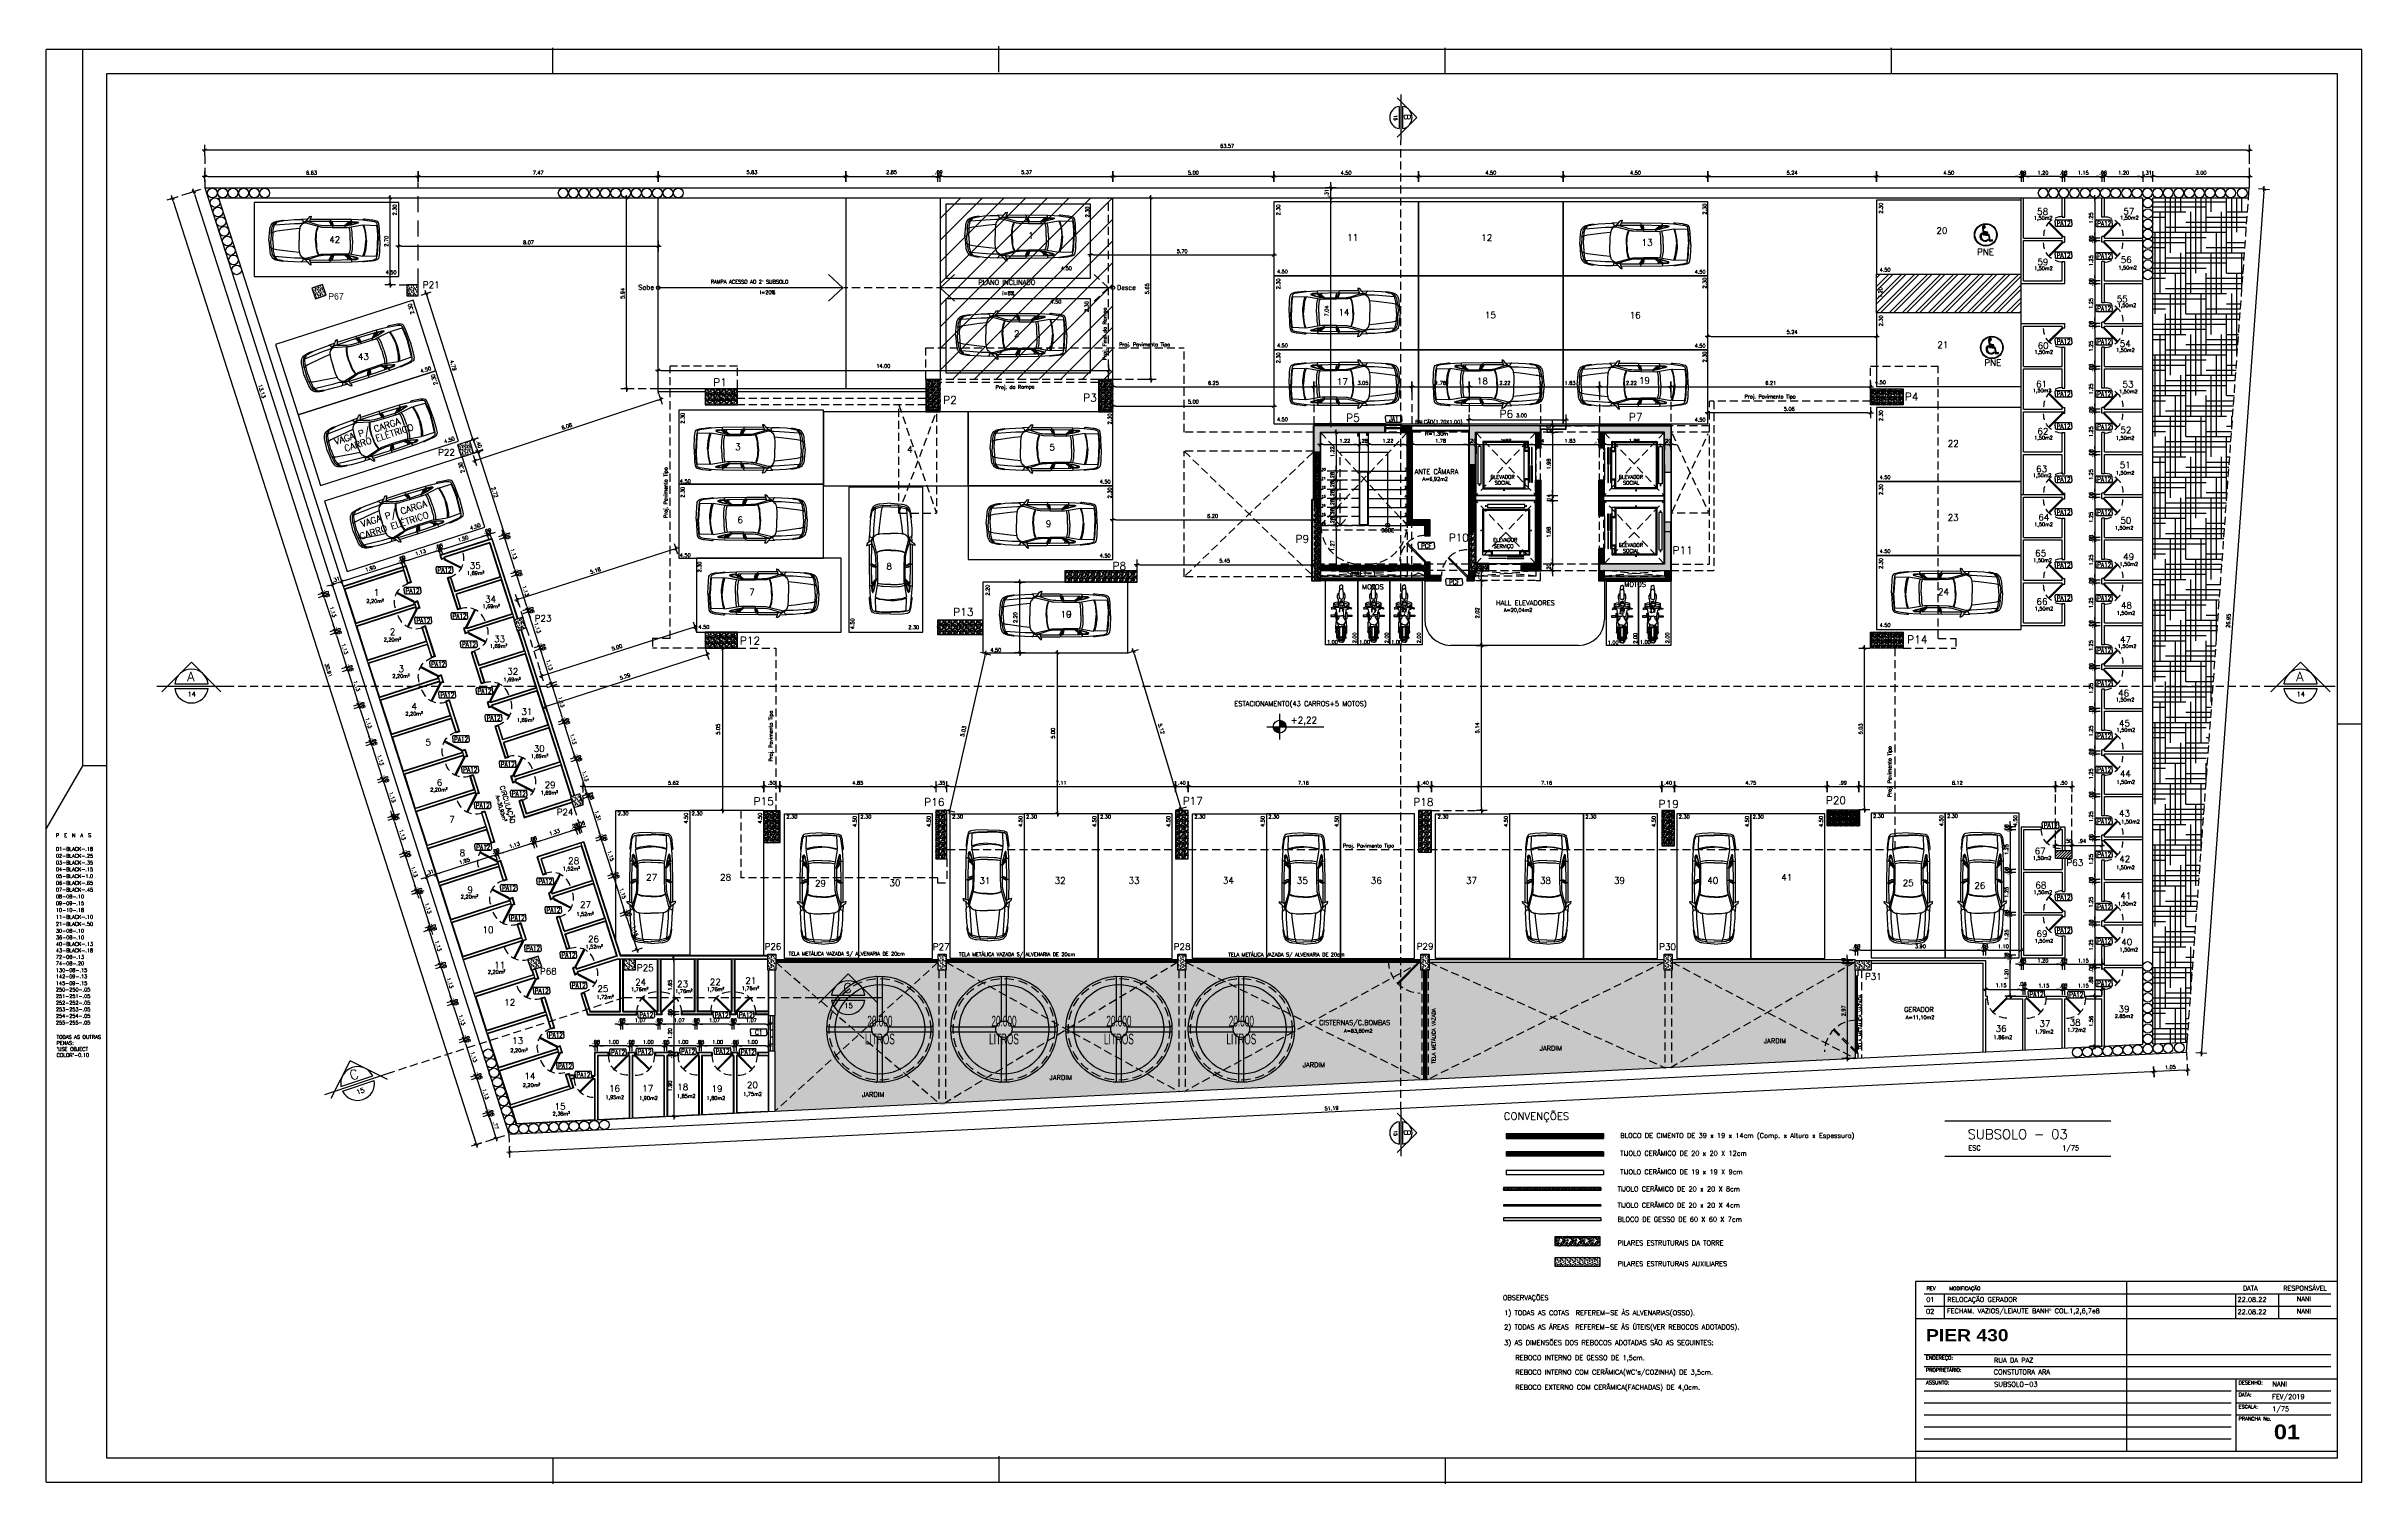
# Model space of a CAD drawing. Header units: millimetres. Extents: x -184.9 to -112.9, y 0.4 to 45.1.
import ezdxf
from ezdxf.enums import TextEntityAlignment as Align

# ---------------------------------------------------------------- set-up
doc = ezdxf.new("R2010")
doc.units = ezdxf.units.MM
for name, pattern in [('DASHED2', [0.375, 0.25, -0.125]), ('HIDDEN', [0.375, 0.25, -0.125]), ('HIDDENX2', [0.75, 0.5, -0.25])]:
    doc.linetypes.add(name, pattern=pattern)
for name, color, linetype in [('1', 2, 'Continuous'), ('CERCADURA', 5, 'Continuous'), ('COTA', 11, 'Continuous'), ('EM VISTA', 2, 'Continuous'), ('EMVISTA', 2, 'Continuous'), ('ESQUADRIA', 2, 'Continuous'), ('ESQUADRIA CT', 2, 'Continuous'), ('ESQUADRIAS', 2, 'Continuous'), ('EST COLMEIA PL', 30, 'Continuous'), ('HACHURA', 11, 'Continuous'), ('HACHURA 1', 8, 'Continuous'), ('HACHURA 2', 11, 'Continuous'), ('HACHURA PILAR VIGA', 8, 'Continuous'), ('HACHURIA', 11, 'Continuous'), ('HATCH', 8, 'Continuous'), ('HIDRAULICO', 4, 'Continuous'), ('IND', 1, 'Continuous'), ('IND CORTE', 3, 'Continuous'), ('IND NIVEL', 1, 'Continuous'), ('INDICACOES', 2, 'Continuous'), ('INDICAÇÕES', 1, 'Continuous'), ('LINHA', 1, 'Continuous'), ('MOBILIA 2', 11, 'Continuous'), ('PAREDE', 7, 'Continuous'), ('PILAR', 21, 'Continuous'), ('PISO', 1, 'Continuous'), ('PROJECAO', 1, 'DASHED2'), ('SOMBRA', 9, 'Continuous'), ('TERRA', 36, 'Continuous'), ('TEXTO 1', 3, 'Continuous'), ('TEXTO 2', 2, 'Continuous'), ('VERDE PL', 74, 'Continuous')]:
    doc.layers.add(name, color=color, linetype=linetype)
doc.styles.add('CARIMBO', font='', dxfattribs={"height": 0.3})
doc.styles.add('CARIMBO3', font='romans.shx', dxfattribs={"height": 0.0015})
doc.styles.add('ROMANS', font='romans.shx')
doc.styles.get('CARIMBO').set_extended_font_data('Arial Black')
doc.dimstyles.new('Copy of TICK75', dxfattribs={"dimtxt": 0.1125, "dimasz": 0.088, "dimexe": 0.18, "dimexo": 0.0625, "dimgap": 0.079, "dimtad": 1, "dimrnd": 0.005, "dimzin": 4, "dimdsep": 46, "dimtxsty": 'ROMANS', "dimblk1": 'TICK', "dimblk2": 'TICK', "dimsah": 1, "dimcen": 0.09, "dimse1": 1, "dimse2": 1, "dimclrd": 256, "dimclrt": 2, "dimaunit": 1, "dimadec": 0, "dimazin": 0, "dimtfac": 1, "dimtix": 1, "dimtmove": 2, "dimatfit": 3, "dimldrblk": 'TICK', "dimfxl": 1, "dimtolj": 1, "dimtzin": 0, "dimlwd": -1, "dimarcsym": 0})
doc.dimstyles.new('TICK75', dxfattribs={"dimtxt": 0.1125, "dimasz": 0.088, "dimexe": 0.18, "dimexo": 0.0625, "dimgap": 0.061, "dimtad": 1, "dimrnd": 0.005, "dimzin": 4, "dimdsep": 46, "dimtxsty": 'ROMANS', "dimblk1": 'TICK', "dimblk2": 'TICK', "dimsah": 1, "dimcen": 0.09, "dimse1": 1, "dimse2": 1, "dimclrt": 2, "dimaunit": 1, "dimadec": 0, "dimazin": 0, "dimtfac": 1, "dimtix": 1, "dimtmove": 2, "dimatfit": 3, "dimldrblk": 'TICK', "dimfxl": 1, "dimtolj": 1, "dimtzin": 0, "dimarcsym": 0})
pattern_1 = [(0, (0, 0), (0.1524, 0.1524), [0.01905, -0.13335]), (90, (0, 0), (-0.1524, 0.1524), [0.01905, -0.13335]), (135, (0.01905, 0), (-0.1524, 0), [0.02694077, -0.18858538]), (0, (0.01905, 0.08572), (0.1524, 0.1524), [0.01905, -0.13335]), (45, (0.02857, 0.0762), (0, 0.1524), [0.01347038, -0.20205576]), (135, (0.02857, 0.0762), (-0.1524, 0), [0.01347038, -0.20205576]), (0, (0.0762, 0.12383), (0.1524, 0.1524), [0.02694077, -0.12545923]), (45, (0.0762, 0.12383), (0, 0.1524), [0.01905, -0.19647615]), (135, (0.10314, 0.12383), (-0.1524, 0), [0.01905, -0.19647615]), (90, (0.10477, 0.0381), (-0.1524, 0.1524), [0.01905, -0.13335]), (45, (0.10477, 0.0381), (0, 0.1524), [0.01347038, -0.20205576]), (135, (0.1143, 0.04763), (-0.1524, 0), [0.01347038, -0.20205576]), (0, (0.01905, 0.0381), (0.1524, 0.1524), [0.009525, -0.127635]), (0, (0.13335, 0.0762), (0.1524, 0.1524), [0.009525, -0.127635]), (90, (0.08572, 0.09525), (-0.1524, 0.1524), [0.009525, -0.127635]), (135, (0.10477, 0.00953), (-0.1524, 0), [0.01347038, -0.20205576]), (135, (0.0381, 0.1143), (-0.1524, 0), [0.01347038, -0.20205576]), (45, (0.07144, 0.05001), (0, 0.1524), [0.01347038, -0.20205576]), (90, (0.05239, 0.01905), (-0.1524, 0.1524), [0.00238125, -0.15001875]), (90, (0.05953, 0.08334), (-0.1524, 0.1524), [0.00238125, -0.15001875]), (90, (0.13097, 0.10954), (-0.1524, 0.1524), [0.00238125, -0.15001875]), (90, (0.13335, 0.02857), (-0.1524, 0.1524), [0.00238125, -0.15001875])]
pattern_2 = [(45, (-149.26347, 212.510358), (-0.0235731723, 0.0235731723), [])]
pattern_3 = [(45, (-322.779506, 212.510358), (-0.0235731723, 0.0235731723), [])]
pattern_4 = [(228.0128, (-21.701135, 192.599254), (-1.4224012086, -1.6002019663), [0.02392047, -2.368135]), (184.9697, (-21.717137, 192.581474), (2.13360345143, 0.17779874528), [0.04104835, -4.06378]), (132.5104, (-21.758031, 192.577918), (1.7779987063, -1.9558019105), [0.02894374, -2.865429]), (267.2737, (-21.827373, 192.533468), (0.17779922796, 3.55599885574), [0.03738035, -3.700648]), (292.8337, (-21.829151, 192.49613), (-0.8890025239, 2.1336012131), [0.03665438, -3.628786]), (357.2737, (-21.814927, 192.462348), (-3.55599885574, 0.17779922796), [0.03738035, -3.700648]), (37.6942, (-21.777589, 192.46057), (-2.31140146029, -1.77799841499), [0.04943358, -4.893917]), (72.2553, (-21.738473, 192.490796), (1.24460248958, 3.91160113442), [0.0466704, -4.620371]), (121.4296, (-21.724249, 192.535246), (-1.42240036647, 2.3113972812), [0.03750691, -3.713185]), (175.2364, (-21.743807, 192.56725), (1.9557984637, -0.1777983314), [0.04281991, -2.098173]), (222.3974, (-21.786479, 192.570806), (-2.1336000642, -1.95579745554), [0.05537546, -5.482176]), (138.8141, (-21.65135, 192.53169), (-1.2445992072, 1.066798359), [0.01890035, -1.871142]), (171.4692, (-21.665575, 192.544136), (2.3113964717, -0.355600896), [0.03595774, -3.559822]), (225, (-21.70113, 192.54947), (-4e-17, -0.17779988), [0.02514463, -0.2263023]), (203.1986, (-21.71358, 192.570806), (0.8890029978, 0.3556015592), [0.01354087, -1.340542]), (291.8014, (-21.726027, 192.565472), (-0.177800125, 0.5334003436), [0.01914962, -0.938336]), (30.9638, (-21.718915, 192.547692), (0.533399437, 0.355600277), [0.0311024, -1.005641]), (161.5651, (-21.692245, 192.563694), (0.355600162, -0.177799736), [0.02249009, -0.539763]), (16.3895, (-21.829151, 192.565472), (1.778000981, 0.5333988905), [0.03150616, -3.119116]), (70.3462, (-21.798925, 192.574362), (-0.7111980182, -1.9557972342), [0.02643193, -2.616754]), (293.1986, (-21.692245, 192.599254), (-0.3556015592, 0.8890029978), [0.0270816, -1.327004]), (343.6105, (-21.681577, 192.574362), (-1.778000981, 0.5333988905), [0.03150616, -3.119116]), (339.444, (-21.82915, 192.455236), (-0.8890011035, 0.3555995685), [0.03038245, -1.488739]), (294.7751, (-21.800703, 192.444568), (-0.88899792825, 1.9557990918), [0.02545704, -2.520252]), (66.8014, (-21.690467, 192.421454), (0.3556015592, 0.8890029978), [0.0270816, -1.327004]), (17.354, (-21.679799, 192.446346), (-2.3114001247, -0.7111989273), [0.02980481, -2.950668]), (69.444, (-21.777589, 192.421454), (-0.3555995685, -0.8890011035), [0.01519126, -1.503936]), (101.3099, (-21.701135, 192.421454), (-0.1777991224, 0.711197722), [0.00906605, -0.89754]), (165.9638, (-21.702913, 192.430344), (0.533400375, -0.177799692), [0.03665438, -0.6964335]), (186.009, (-21.738473, 192.439234), (1.7779973781, 0.1777995848), [0.03396869, -3.362898]), (303.6901, (-21.718915, 192.53169), (-0.177800061, 0.355599657), [0.02564268, -0.6154246]), (353.1572, (-21.704691, 192.510354), (3.02260124997, -0.35560159262), [0.04476899, -4.43212]), (60.9454, (-21.66024, 192.50502), (-0.7111983456, -1.2445970328), [0.01830556, -1.812258]), (90, (-21.65135, 192.52102), (-0.1778, 0.1778), [0.010668, -0.167132]), (120.2564, (-21.742029, 192.444568), (0.7111984927, -1.2445993723), [0.02470069, -2.445373]), (48.0128, (-21.754475, 192.465904), (1.4224012086, 1.6002019663), [0.04784101, -2.344216]), (0, (-21.72247, 192.50146), (0.1778, 0.1778), [0.046228, -0.131572]), (325.3048, (-21.676243, 192.501464), (-1.7779969194, 1.2446001183), [0.0281127, -2.783151]), (254.0546, (-21.653129, 192.485462), (-0.1778004536, -0.7112016942), [0.02588803, -1.268519]), (207.646, (-21.660241, 192.46057), (-3.37819881343, -1.77800111823), [0.04215015, -4.172875]), (175.4261, (-21.697579, 192.441012), (-2.31140053233, 0.17779913979), [0.04459203, -4.414606]), (175.4261, (-21.697579, 192.441012), (-2.31140053233, 0.17779913979), [0.04459203, -4.414606])]

# ---------------------------------------------------------------- blocks, each defined once
blk = doc.blocks.new('TICK')
at = {"layer": 'COTA'}
for p, q in [((-1, 0), (1, 0)), ((0, 1.91), (0, -1.91))]:
    blk.add_line(p, q, dxfattribs=at)
at = {"layer": 'COTA', "color": 2}
blk.add_line((0.5, 0.5), (-0.5, -0.5), dxfattribs=at)
blk = doc.blocks.new('*D268')
at = {"layer": 'COTA', "color": 0, "lineweight": -2}
blk.add_line((-124.516, 16.957), (-123.592, 16.957), dxfattribs=at)
at = {"layer": 'Defpoints', "color": 0}
for p in [(-124.604, 16.631), (-123.504, 16.957), (-123.504, 16.719)]:
    blk.add_point(p, dxfattribs=at)
at = {"layer": 'COTA', "color": 0, "lineweight": -2, "xscale": 0.08800000000000001, "yscale": 0.08800000000000001, "zscale": 0.08800000000000001, "rotation": 180}
blk.add_blockref('TICK', (-124.604, 16.957), dxfattribs=at)
at = {"layer": 'COTA', "color": 0, "lineweight": -2, "xscale": 0.08800000000000001, "yscale": 0.08800000000000001, "zscale": 0.08800000000000001}
blk.add_blockref('TICK', (-123.504, 16.957), dxfattribs=at)
at = {"layer": 'COTA', "color": 2, "insert": (-124.054, 17.074), "char_height": 0.1125, "attachment_point": 5, "style": 'ROMANS'}
blk.add_mtext('\\A1;1.10', dxfattribs=at)
blk = doc.blocks.new('*D267')
at = {"layer": 'COTA', "color": 0, "lineweight": -2}
blk.add_line((-128.907, 16.463), (-128.907, 13.675), dxfattribs=at)
at = {"layer": 'Defpoints', "color": 0}
for p in [(-128.164, 16.551), (-128.907, 13.587), (-128.663, 13.587)]:
    blk.add_point(p, dxfattribs=at)
at = {"layer": 'COTA', "color": 0, "lineweight": -2, "xscale": 0.08800000000000001, "yscale": 0.08800000000000001, "zscale": 0.08800000000000001}
for p, rotation in [((-128.907, 16.551), 90), ((-128.907, 13.587), 270)]:
    blk.add_blockref('TICK', p, dxfattribs=dict(at, rotation=rotation))
at = {"layer": 'COTA', "color": 2, "insert": (-129.024, 15.069), "char_height": 0.1125, "attachment_point": 5, "rotation": 90, "style": 'ROMANS'}
blk.add_mtext('\\A1;2.97', dxfattribs=at)
blk = doc.blocks.new('*D266')
at = {"layer": 'COTA', "color": 0, "lineweight": -2}
for p, q in [((-128.907, 16.719), (-128.907, 16.807)), ((-128.907, 16.631), (-128.907, 16.551)), ((-128.907, 16.463), (-128.907, 16.375))]:
    blk.add_line(p, q, dxfattribs=at)
at = {"layer": 'Defpoints', "color": 0}
for p in [(-128.164, 16.631), (-128.907, 16.551), (-128.164, 16.551)]:
    blk.add_point(p, dxfattribs=at)
at = {"layer": 'COTA', "color": 0, "lineweight": -2, "xscale": 0.08800000000000001, "yscale": 0.08800000000000001, "zscale": 0.08800000000000001}
for p, rotation in [((-128.907, 16.631), 270), ((-128.907, 16.551), 90)]:
    blk.add_blockref('TICK', p, dxfattribs=dict(at, rotation=rotation))
at = {"layer": 'COTA', "color": 2, "insert": (-129.024, 16.591), "char_height": 0.1125, "attachment_point": 5, "rotation": 90, "style": 'ROMANS'}
blk.add_mtext('\\A1;.08', dxfattribs=at)
blk = doc.blocks.new('*D265')
at = {"layer": 'COTA', "color": 0, "lineweight": -2}
for p, q in [((-124.772, 16.957), (-124.86, 16.957)), ((-124.684, 16.957), (-124.604, 16.957)), ((-124.516, 16.957), (-124.428, 16.957))]:
    blk.add_line(p, q, dxfattribs=at)
at = {"layer": 'Defpoints', "color": 0}
for p in [(-124.604, 16.957), (-124.684, 16.386), (-124.604, 16.466)]:
    blk.add_point(p, dxfattribs=at)
at = {"layer": 'COTA', "color": 0, "lineweight": -2, "xscale": 0.08800000000000001, "yscale": 0.08800000000000001, "zscale": 0.08800000000000001}
blk.add_blockref('TICK', (-124.684, 16.957), dxfattribs=at)
at = {"layer": 'COTA', "color": 0, "lineweight": -2, "xscale": 0.08800000000000001, "yscale": 0.08800000000000001, "zscale": 0.08800000000000001, "rotation": 180}
blk.add_blockref('TICK', (-124.604, 16.957), dxfattribs=at)
at = {"layer": 'COTA', "color": 2, "insert": (-124.644, 17.074), "char_height": 0.1125, "attachment_point": 5, "style": 'ROMANS'}
blk.add_mtext('\\A1;.08', dxfattribs=at)
blk = doc.blocks.new('*D264')
at = {"layer": 'COTA', "color": 0, "lineweight": -2}
blk.add_line((-128.496, 16.957), (-124.772, 16.957), dxfattribs=at)
at = {"layer": 'Defpoints', "color": 0}
for p in [(-124.684, 16.957), (-128.584, 16.166), (-124.684, 16.386)]:
    blk.add_point(p, dxfattribs=at)
at = {"layer": 'COTA', "color": 0, "lineweight": -2, "xscale": 0.08800000000000001, "yscale": 0.08800000000000001, "zscale": 0.08800000000000001, "rotation": 180}
blk.add_blockref('TICK', (-128.584, 16.957), dxfattribs=at)
at = {"layer": 'COTA', "color": 0, "lineweight": -2, "xscale": 0.08800000000000001, "yscale": 0.08800000000000001, "zscale": 0.08800000000000001}
blk.add_blockref('TICK', (-124.684, 16.957), dxfattribs=at)
at = {"layer": 'COTA', "color": 2, "insert": (-126.634, 17.074), "char_height": 0.1125, "attachment_point": 5, "style": 'ROMANS'}
blk.add_mtext('\\A1;3.90', dxfattribs=at)
blk = doc.blocks.new('*D263')
at = {"layer": 'COTA', "color": 0, "lineweight": -2}
for p, q in [((-128.752, 16.957), (-128.84, 16.957)), ((-128.664, 16.957), (-128.584, 16.957)), ((-128.496, 16.957), (-128.408, 16.957))]:
    blk.add_line(p, q, dxfattribs=at)
at = {"layer": 'Defpoints', "color": 0}
for p in [(-128.584, 16.957), (-128.664, 16.166), (-128.584, 16.166)]:
    blk.add_point(p, dxfattribs=at)
at = {"layer": 'COTA', "color": 0, "lineweight": -2, "xscale": 0.08800000000000001, "yscale": 0.08800000000000001, "zscale": 0.08800000000000001}
blk.add_blockref('TICK', (-128.664, 16.957), dxfattribs=at)
at = {"layer": 'COTA', "color": 0, "lineweight": -2, "xscale": 0.08800000000000001, "yscale": 0.08800000000000001, "zscale": 0.08800000000000001, "rotation": 180}
blk.add_blockref('TICK', (-128.584, 16.957), dxfattribs=at)
at = {"layer": 'COTA', "color": 2, "insert": (-128.624, 17.074), "char_height": 0.1125, "attachment_point": 5, "style": 'ROMANS'}
blk.add_mtext('\\A1;.08', dxfattribs=at)
blk = doc.blocks.new('IND CORTE')
at = {"layer": 'IND CORTE', "color": 2}
for p, q in [((-0.01224, -0.00234), (0, 0.0099)), ((0.01224, -0.00234), (0, 0.0099)), ((-0.00693, 0.001), (0.00693, 0.001)), ((-0.00693, -0.001), (0.00693, -0.001))]:
    blk.add_line(p, q, dxfattribs=at)
at = {"layer": 'IND CORTE', "color": 7}
blk.add_line((-0.01435, 0), (0.01435, 0), dxfattribs=at)
at = {"layer": 'IND CORTE', "color": 2}
for start, end in [(8.21321, 171.78679), (188.21321, 351.78679)]:
    blk.add_arc((0, 0), 0.007, start, end, dxfattribs=at)
at = {"layer": 'IND CORTE', "color": 7, "style": 'ROMANS'}
blk.add_attdef('A', text='', height=0.004, dxfattribs=at).set_placement((-0.00026, 0.00398), align=Align.MIDDLE)
at = {"layer": 'IND CORTE', "style": 'ROMANS'}
blk.add_attdef('00/00', text='', height=0.002, dxfattribs=at).set_placement((0.00011, -0.00332), align=Align.MIDDLE)
blk = doc.blocks.new('*D262')
at = {"layer": 'COTA', "color": 0, "lineweight": -2}
for p, q in [((-123.839, 16.887), (-123.839, 16.975)), ((-123.839, 16.799), (-123.839, 16.719)), ((-123.839, 16.631), (-123.839, 16.543))]:
    blk.add_line(p, q, dxfattribs=at)
at = {"layer": 'Defpoints', "color": 0}
for p in [(-123.839, 16.719), (-123.504, 16.719), (-123.424, 16.799)]:
    blk.add_point(p, dxfattribs=at)
at = {"layer": 'COTA', "color": 0, "lineweight": -2, "xscale": 0.08800000000000001, "yscale": 0.08800000000000001, "zscale": 0.08800000000000001}
for p, rotation in [((-123.839, 16.799), 270), ((-123.839, 16.719), 90)]:
    blk.add_blockref('TICK', p, dxfattribs=dict(at, rotation=rotation))
at = {"layer": 'COTA', "color": 2, "insert": (-123.957, 16.759), "char_height": 0.1125, "attachment_point": 5, "rotation": 90, "style": 'ROMANS'}
blk.add_mtext('\\A1;.08', dxfattribs=at)
blk = doc.blocks.new('*D261')
at = {"layer": 'COTA', "color": 0, "lineweight": -2}
blk.add_line((-123.839, 17.961), (-123.839, 16.887), dxfattribs=at)
at = {"layer": 'Defpoints', "color": 0}
for p in [(-123.424, 18.049), (-123.839, 16.799), (-123.424, 16.799)]:
    blk.add_point(p, dxfattribs=at)
at = {"layer": 'COTA', "color": 0, "lineweight": -2, "xscale": 0.08800000000000001, "yscale": 0.08800000000000001, "zscale": 0.08800000000000001}
for p, rotation in [((-123.839, 18.049), 90), ((-123.839, 16.799), 270)]:
    blk.add_blockref('TICK', p, dxfattribs=dict(at, rotation=rotation))
at = {"layer": 'COTA', "color": 2, "insert": (-123.957, 17.424), "char_height": 0.1125, "attachment_point": 5, "rotation": 90, "style": 'ROMANS'}
blk.add_mtext('\\A1;1.25', dxfattribs=at)
blk = doc.blocks.new('*D260')
at = {"layer": 'COTA', "color": 0, "lineweight": -2}
for p, q in [((-123.839, 18.217), (-123.839, 18.305)), ((-123.839, 18.129), (-123.839, 18.049)), ((-123.839, 17.961), (-123.839, 17.873))]:
    blk.add_line(p, q, dxfattribs=at)
at = {"layer": 'Defpoints', "color": 0}
for p in [(-123.839, 18.049), (-123.424, 18.129), (-123.424, 18.049)]:
    blk.add_point(p, dxfattribs=at)
at = {"layer": 'COTA', "color": 0, "lineweight": -2, "xscale": 0.08800000000000001, "yscale": 0.08800000000000001, "zscale": 0.08800000000000001}
for p, rotation in [((-123.839, 18.129), 270), ((-123.839, 18.049), 90)]:
    blk.add_blockref('TICK', p, dxfattribs=dict(at, rotation=rotation))
at = {"layer": 'COTA', "color": 2, "insert": (-123.957, 18.089), "char_height": 0.1125, "attachment_point": 5, "rotation": 90, "style": 'ROMANS'}
blk.add_mtext('\\A1;.08', dxfattribs=at)
blk = doc.blocks.new('*D259')
at = {"layer": 'COTA', "color": 0, "lineweight": -2}
blk.add_line((-123.839, 19.291), (-123.839, 18.217), dxfattribs=at)
at = {"layer": 'Defpoints', "color": 0}
for p in [(-123.424, 19.379), (-123.839, 18.129), (-123.424, 18.129)]:
    blk.add_point(p, dxfattribs=at)
at = {"layer": 'COTA', "color": 0, "lineweight": -2, "xscale": 0.08800000000000001, "yscale": 0.08800000000000001, "zscale": 0.08800000000000001}
for p, rotation in [((-123.839, 19.379), 90), ((-123.839, 18.129), 270)]:
    blk.add_blockref('TICK', p, dxfattribs=dict(at, rotation=rotation))
at = {"layer": 'COTA', "color": 2, "insert": (-123.957, 18.754), "char_height": 0.1125, "attachment_point": 5, "rotation": 90, "style": 'ROMANS'}
blk.add_mtext('\\A1;1.25', dxfattribs=at)
blk = doc.blocks.new('*D258')
at = {"layer": 'COTA', "color": 0, "lineweight": -2}
for p, q in [((-123.839, 19.547), (-123.839, 19.635)), ((-123.839, 19.459), (-123.839, 19.379)), ((-123.839, 19.291), (-123.839, 19.203))]:
    blk.add_line(p, q, dxfattribs=at)
at = {"layer": 'Defpoints', "color": 0}
for p in [(-123.424, 19.459), (-123.839, 19.379), (-123.424, 19.379)]:
    blk.add_point(p, dxfattribs=at)
at = {"layer": 'COTA', "color": 0, "lineweight": -2, "xscale": 0.08800000000000001, "yscale": 0.08800000000000001, "zscale": 0.08800000000000001}
for p, rotation in [((-123.839, 19.459), 270), ((-123.839, 19.379), 90)]:
    blk.add_blockref('TICK', p, dxfattribs=dict(at, rotation=rotation))
at = {"layer": 'COTA', "color": 2, "insert": (-123.957, 19.419), "char_height": 0.1125, "attachment_point": 5, "rotation": 90, "style": 'ROMANS'}
blk.add_mtext('\\A1;.08', dxfattribs=at)
blk = doc.blocks.new('*D257')
at = {"layer": 'COTA', "color": 0, "lineweight": -2}
blk.add_line((-123.839, 20.621), (-123.839, 19.547), dxfattribs=at)
at = {"layer": 'Defpoints', "color": 0}
for p in [(-123.424, 20.709), (-123.839, 19.459), (-123.424, 19.459)]:
    blk.add_point(p, dxfattribs=at)
at = {"layer": 'COTA', "color": 0, "lineweight": -2, "xscale": 0.08800000000000001, "yscale": 0.08800000000000001, "zscale": 0.08800000000000001}
for p, rotation in [((-123.839, 20.709), 90), ((-123.839, 19.459), 270)]:
    blk.add_blockref('TICK', p, dxfattribs=dict(at, rotation=rotation))
at = {"layer": 'COTA', "color": 2, "insert": (-123.957, 20.084), "char_height": 0.1125, "attachment_point": 5, "rotation": 90, "style": 'ROMANS'}
blk.add_mtext('\\A1;1.25', dxfattribs=at)
blk = doc.blocks.new('*D256')
at = {"layer": 'COTA', "color": 0, "lineweight": -2}
for p, q in [((-123.839, 20.877), (-123.839, 20.965)), ((-123.839, 20.789), (-123.839, 20.709)), ((-123.839, 20.621), (-123.839, 20.533))]:
    blk.add_line(p, q, dxfattribs=at)
at = {"layer": 'Defpoints', "color": 0}
for p in [(-123.839, 20.709), (-123.504, 20.789), (-123.424, 20.709)]:
    blk.add_point(p, dxfattribs=at)
at = {"layer": 'COTA', "color": 0, "lineweight": -2, "xscale": 0.08800000000000001, "yscale": 0.08800000000000001, "zscale": 0.08800000000000001}
for p, rotation in [((-123.839, 20.789), 270), ((-123.839, 20.709), 90)]:
    blk.add_blockref('TICK', p, dxfattribs=dict(at, rotation=rotation))
at = {"layer": 'COTA', "color": 2, "insert": (-123.957, 20.749), "char_height": 0.1125, "attachment_point": 5, "rotation": 90, "style": 'ROMANS'}
blk.add_mtext('\\A1;.08', dxfattribs=at)
blk = doc.blocks.new('*D255')
at = {"layer": 'COTA', "color": 0, "lineweight": -2}
blk.add_line((-122.056, 16.514), (-121.082, 16.514), dxfattribs=at)
at = {"layer": 'Defpoints', "color": 0}
for p in [(-122.144, 15.858), (-120.994, 16.514), (-120.994, 16.198)]:
    blk.add_point(p, dxfattribs=at)
at = {"layer": 'COTA', "color": 0, "lineweight": -2, "xscale": 0.08800000000000001, "yscale": 0.08800000000000001, "zscale": 0.08800000000000001, "rotation": 180}
blk.add_blockref('TICK', (-122.144, 16.514), dxfattribs=at)
at = {"layer": 'COTA', "color": 0, "lineweight": -2, "xscale": 0.08800000000000001, "yscale": 0.08800000000000001, "zscale": 0.08800000000000001}
blk.add_blockref('TICK', (-120.994, 16.514), dxfattribs=at)
at = {"layer": 'COTA', "color": 2, "insert": (-121.569, 16.631), "char_height": 0.1125, "attachment_point": 5, "style": 'ROMANS'}
blk.add_mtext('\\A1;1.15', dxfattribs=at)
blk = doc.blocks.new('*D254')
at = {"layer": 'COTA', "color": 0, "lineweight": -2}
for p, q in [((-122.312, 16.514), (-122.4, 16.514)), ((-122.224, 16.514), (-122.144, 16.514)), ((-122.056, 16.514), (-121.968, 16.514))]:
    blk.add_line(p, q, dxfattribs=at)
at = {"layer": 'Defpoints', "color": 0}
for p in [(-122.144, 16.514), (-122.144, 15.858), (-122.224, 15.778)]:
    blk.add_point(p, dxfattribs=at)
at = {"layer": 'COTA', "color": 0, "lineweight": -2, "xscale": 0.08800000000000001, "yscale": 0.08800000000000001, "zscale": 0.08800000000000001}
blk.add_blockref('TICK', (-122.224, 16.514), dxfattribs=at)
at = {"layer": 'COTA', "color": 0, "lineweight": -2, "xscale": 0.08800000000000001, "yscale": 0.08800000000000001, "zscale": 0.08800000000000001, "rotation": 180}
blk.add_blockref('TICK', (-122.144, 16.514), dxfattribs=at)
at = {"layer": 'COTA', "color": 2, "insert": (-122.184, 16.631), "char_height": 0.1125, "attachment_point": 5, "style": 'ROMANS'}
blk.add_mtext('\\A1;.08', dxfattribs=at)
blk = doc.blocks.new('*D253')
at = {"layer": 'COTA', "color": 0, "lineweight": -2}
blk.add_line((-123.336, 16.514), (-122.312, 16.514), dxfattribs=at)
at = {"layer": 'Defpoints', "color": 0}
for p in [(-122.224, 16.514), (-123.424, 15.778), (-122.224, 15.778)]:
    blk.add_point(p, dxfattribs=at)
at = {"layer": 'COTA', "color": 0, "lineweight": -2, "xscale": 0.08800000000000001, "yscale": 0.08800000000000001, "zscale": 0.08800000000000001, "rotation": 180}
blk.add_blockref('TICK', (-123.424, 16.514), dxfattribs=at)
at = {"layer": 'COTA', "color": 0, "lineweight": -2, "xscale": 0.08800000000000001, "yscale": 0.08800000000000001, "zscale": 0.08800000000000001}
blk.add_blockref('TICK', (-122.224, 16.514), dxfattribs=at)
at = {"layer": 'COTA', "color": 2, "insert": (-122.824, 16.631), "char_height": 0.1125, "attachment_point": 5, "style": 'ROMANS'}
blk.add_mtext('\\A1;1.20', dxfattribs=at)
blk = doc.blocks.new('*D252')
at = {"layer": 'COTA', "color": 0, "lineweight": -2}
for p, q in [((-123.592, 16.514), (-123.68, 16.514)), ((-123.504, 16.514), (-123.424, 16.514)), ((-123.336, 16.514), (-123.248, 16.514))]:
    blk.add_line(p, q, dxfattribs=at)
at = {"layer": 'Defpoints', "color": 0}
for p in [(-123.504, 15.858), (-123.424, 16.514), (-123.424, 15.778)]:
    blk.add_point(p, dxfattribs=at)
at = {"layer": 'COTA', "color": 0, "lineweight": -2, "xscale": 0.08800000000000001, "yscale": 0.08800000000000001, "zscale": 0.08800000000000001}
blk.add_blockref('TICK', (-123.504, 16.514), dxfattribs=at)
at = {"layer": 'COTA', "color": 0, "lineweight": -2, "xscale": 0.08800000000000001, "yscale": 0.08800000000000001, "zscale": 0.08800000000000001, "rotation": 180}
blk.add_blockref('TICK', (-123.424, 16.514), dxfattribs=at)
at = {"layer": 'COTA', "color": 2, "insert": (-123.464, 16.631), "char_height": 0.1125, "attachment_point": 5, "style": 'ROMANS'}
blk.add_mtext('\\A1;.08', dxfattribs=at)
blk = doc.blocks.new('IND ESQUADRIAS')
for p, q in [((-0.256, 0.103), (-0.256, 0.176)), ((-0.256, 0.103), (-0.256, 0.03)), ((-0.227, 0.206), (0.227, 0.206)), ((-0.227, 0), (0.227, 0)), ((0.256, 0.103), (0.256, 0.176)), ((0.256, 0.103), (0.256, 0.03))]:
    blk.add_line(p, q)
for centre, start, end in [((-0.227, 0.176), 90, 180), ((-0.227, 0.03), 180, 270), ((0.227, 0.176), 0, 90), ((0.227, 0.03), 270, 0)]:
    blk.add_arc(centre, 0.0298, start, end)
at = {"linetype": 'ByBlock', "style": 'ROMANS', "width": 0.7}
blk.add_attdef('P01', text='', height=0.15, dxfattribs=at).set_placement((0.004, -0.025), align=Align.BOTTOM_CENTER)
blk = doc.blocks.new('P60')
at = {"layer": 'ESQUADRIA CT'}
blk.add_lwpolyline([(-0.444, 0.403), (-0.424, 0.424), (0, 0), (-0.021, -0.021), (-0.444, 0.403)], dxfattribs=at)
at = {"layer": 'ESQUADRIA CT', "color": 1, "linetype": 'HIDDEN'}
blk.add_arc((0, 0), 0.6, 90, 180, dxfattribs=at)
blk = doc.blocks.new('*D251')
at = {"layer": 'Defpoints', "color": 0}
for p in [(-172.272, 15.287), (-171.602, 15.586), (-171.577, 15.51)]:
    blk.add_point(p, dxfattribs=at)
at = {"layer": 'EST COLMEIA PL', "color": 0, "lineweight": -2}
for p, q in [((-172.323, 15.447), (-172.35, 15.531)), ((-172.296, 15.363), (-172.272, 15.287)), ((-172.245, 15.203), (-172.218, 15.119))]:
    blk.add_line(p, q, dxfattribs=at)
at = {"layer": 'EST COLMEIA PL', "color": 0, "lineweight": -2, "xscale": 0.08800000000000001, "yscale": 0.08800000000000001, "zscale": 0.08800000000000001}
for p, rotation in [((-172.296, 15.363), 287.8004388985206), ((-172.272, 15.287), 107.8004388985206)]:
    blk.add_blockref('TICK', p, dxfattribs=dict(at, rotation=rotation))
at = {"layer": 'EST COLMEIA PL', "color": 2, "insert": (-172.173, 15.361), "char_height": 0.1125, "attachment_point": 5, "rotation": 287.80044, "style": 'ROMANS'}
blk.add_mtext('\\A1;.08', dxfattribs=at)
blk = doc.blocks.new('*D250')
at = {"layer": 'COTA', "color": 0, "lineweight": -2}
blk.add_line((-172.615, 16.355), (-172.323, 15.447), dxfattribs=at)
at = {"layer": 'Defpoints', "color": 0}
for p in [(-171.947, 16.662), (-172.296, 15.363), (-171.602, 15.586)]:
    blk.add_point(p, dxfattribs=at)
at = {"layer": 'COTA', "color": 0, "lineweight": -2, "xscale": 0.08800000000000001, "yscale": 0.08800000000000001, "zscale": 0.08800000000000001}
for p, rotation in [((-172.642, 16.439), 107.8004388985195), ((-172.296, 15.363), 287.8004388985195)]:
    blk.add_blockref('TICK', p, dxfattribs=dict(at, rotation=rotation))
at = {"layer": 'COTA', "color": 2, "insert": (-172.357, 15.937), "char_height": 0.1125, "attachment_point": 5, "rotation": 287.80044, "style": 'ROMANS'}
blk.add_mtext('\\A1;1.13', dxfattribs=at)
blk = doc.blocks.new('*D249')
at = {"layer": 'COTA', "color": 0, "lineweight": -2}
for p, q in [((-172.693, 16.599), (-172.72, 16.683)), ((-172.666, 16.515), (-172.642, 16.439)), ((-172.615, 16.355), (-172.588, 16.272))]:
    blk.add_line(p, q, dxfattribs=at)
at = {"layer": 'Defpoints', "color": 0}
for p in [(-171.972, 16.738), (-171.947, 16.662), (-172.642, 16.439)]:
    blk.add_point(p, dxfattribs=at)
at = {"layer": 'COTA', "color": 0, "lineweight": -2, "xscale": 0.08800000000000001, "yscale": 0.08800000000000001, "zscale": 0.08800000000000001}
for p, rotation in [((-172.666, 16.515), 287.8004388985202), ((-172.642, 16.439), 107.8004388985202)]:
    blk.add_blockref('TICK', p, dxfattribs=dict(at, rotation=rotation))
at = {"layer": 'COTA', "color": 2, "insert": (-172.542, 16.513), "char_height": 0.1125, "attachment_point": 5, "rotation": 287.80044, "style": 'ROMANS'}
blk.add_mtext('\\A1;.08', dxfattribs=at)
blk = doc.blocks.new('*D248')
at = {"layer": 'COTA', "color": 0, "lineweight": -2}
blk.add_line((-128.272, 33.67), (-133.156, 33.67), dxfattribs=at)
at = {"layer": 'Defpoints', "color": 0}
for p in [(-128.184, 33.909), (-133.244, 33.67), (-133.244, 33.326)]:
    blk.add_point(p, dxfattribs=at)
at = {"layer": 'COTA', "color": 0, "lineweight": -2, "xscale": 0.08800000000000001, "yscale": 0.08800000000000001, "zscale": 0.08800000000000001, "rotation": 180}
blk.add_blockref('TICK', (-133.244, 33.67), dxfattribs=at)
at = {"layer": 'COTA', "color": 0, "lineweight": -2, "xscale": 0.08800000000000001, "yscale": 0.08800000000000001, "zscale": 0.08800000000000001}
blk.add_blockref('TICK', (-128.184, 33.67), dxfattribs=at)
at = {"layer": 'COTA', "color": 2, "insert": (-130.714, 33.787), "char_height": 0.1125, "attachment_point": 5, "style": 'ROMANS'}
blk.add_mtext('\\A1;5.06', dxfattribs=at)
blk = doc.blocks.new('*D247')
at = {"layer": 'COTA', "color": 0, "lineweight": -2}
for p, q in [((-140.752, 32.677), (-140.84, 32.677)), ((-140.664, 32.677), (-140.464, 32.677)), ((-140.376, 32.677), (-140.288, 32.677))]:
    blk.add_line(p, q, dxfattribs=at)
at = {"layer": 'Defpoints', "color": 0}
for p in [(-140.664, 33.261), (-140.464, 33.061), (-140.464, 32.677)]:
    blk.add_point(p, dxfattribs=at)
at = {"layer": 'COTA', "color": 0, "lineweight": -2, "xscale": 0.08800000000000001, "yscale": 0.08800000000000001, "zscale": 0.08800000000000001}
blk.add_blockref('TICK', (-140.664, 32.677), dxfattribs=at)
at = {"layer": 'COTA', "color": 0, "lineweight": -2, "xscale": 0.08800000000000001, "yscale": 0.08800000000000001, "zscale": 0.08800000000000001, "rotation": 180}
blk.add_blockref('TICK', (-140.464, 32.677), dxfattribs=at)
at = {"layer": 'COTA', "color": 2, "insert": (-140.564, 32.794), "char_height": 0.1125, "attachment_point": 5, "style": 'ROMANS'}
blk.add_mtext('\\A1;.20', dxfattribs=at)
blk = doc.blocks.new('*D246')
at = {"layer": 'COTA', "color": 0, "lineweight": -2}
blk.add_line((-174.22, 37.739), (-174.22, 40.263), dxfattribs=at)
at = {"layer": 'Defpoints', "color": 0}
for p in [(-174.22, 40.351), (-173.464, 40.351), (-173.464, 37.651)]:
    blk.add_point(p, dxfattribs=at)
at = {"layer": 'COTA', "color": 0, "lineweight": -2, "xscale": 0.08800000000000001, "yscale": 0.08800000000000001, "zscale": 0.08800000000000001}
for p, rotation in [((-174.22, 40.351), 90), ((-174.22, 37.651), 270)]:
    blk.add_blockref('TICK', p, dxfattribs=dict(at, rotation=rotation))
at = {"layer": 'COTA', "color": 2, "insert": (-174.337, 39.001), "char_height": 0.1125, "attachment_point": 5, "rotation": 90, "style": 'ROMANS'}
blk.add_mtext('\\A1;2.70', dxfattribs=at)
blk = doc.blocks.new('*D245')
at = {"layer": 'COTA', "color": 0, "lineweight": -2}
blk.add_line((-173.862, 38.848), (-165.972, 38.848), dxfattribs=at)
at = {"layer": 'Defpoints', "color": 0}
for p in [(-173.95, 38.773), (-165.884, 38.848), (-165.884, 38.773)]:
    blk.add_point(p, dxfattribs=at)
at = {"layer": 'COTA', "color": 0, "lineweight": -2, "xscale": 0.08800000000000001, "yscale": 0.08800000000000001, "zscale": 0.08800000000000001, "rotation": 180}
blk.add_blockref('TICK', (-173.95, 38.848), dxfattribs=at)
at = {"layer": 'COTA', "color": 0, "lineweight": -2, "xscale": 0.08800000000000001, "yscale": 0.08800000000000001, "zscale": 0.08800000000000001}
blk.add_blockref('TICK', (-165.884, 38.848), dxfattribs=at)
at = {"layer": 'COTA', "color": 2, "insert": (-169.917, 38.965), "char_height": 0.1125, "attachment_point": 5, "style": 'ROMANS'}
blk.add_mtext('\\A1;8.07', dxfattribs=at)
blk = doc.blocks.new('*D244')
at = {"layer": 'COTA', "color": 0, "lineweight": -2}
blk.add_line((-151.656, 34.476), (-145.582, 34.476), dxfattribs=at)
at = {"layer": 'Defpoints', "color": 0}
for p in [(-151.744, 34.621), (-145.494, 34.476), (-145.494, 33.182)]:
    blk.add_point(p, dxfattribs=at)
at = {"layer": 'COTA', "color": 0, "lineweight": -2, "xscale": 0.08800000000000001, "yscale": 0.08800000000000001, "zscale": 0.08800000000000001, "rotation": 180}
blk.add_blockref('TICK', (-151.744, 34.476), dxfattribs=at)
at = {"layer": 'COTA', "color": 0, "lineweight": -2, "xscale": 0.08800000000000001, "yscale": 0.08800000000000001, "zscale": 0.08800000000000001}
blk.add_blockref('TICK', (-145.494, 34.476), dxfattribs=at)
at = {"layer": 'COTA', "color": 2, "insert": (-148.619, 34.593), "char_height": 0.1125, "attachment_point": 5, "style": 'ROMANS'}
blk.add_mtext('\\A1;6.25', dxfattribs=at)
blk = doc.blocks.new('*D243')
at = {"layer": 'COTA', "color": 0, "lineweight": -2}
blk.add_line((-136.526, 34.476), (-134.482, 34.476), dxfattribs=at)
at = {"layer": 'Defpoints', "color": 0}
for p in [(-134.394, 34.476), (-136.614, 33.261), (-134.394, 33.261)]:
    blk.add_point(p, dxfattribs=at)
at = {"layer": 'COTA', "color": 0, "lineweight": -2, "xscale": 0.08800000000000001, "yscale": 0.08800000000000001, "zscale": 0.08800000000000001, "rotation": 180}
blk.add_blockref('TICK', (-136.614, 34.476), dxfattribs=at)
at = {"layer": 'COTA', "color": 0, "lineweight": -2, "xscale": 0.08800000000000001, "yscale": 0.08800000000000001, "zscale": 0.08800000000000001}
blk.add_blockref('TICK', (-134.394, 34.476), dxfattribs=at)
at = {"layer": 'COTA', "color": 2, "insert": (-135.621, 34.593), "char_height": 0.1125, "attachment_point": 5, "style": 'ROMANS'}
blk.add_mtext('\\A1;2.22', dxfattribs=at)
blk = doc.blocks.new('*D242')
at = {"layer": 'COTA', "color": 0, "lineweight": -2}
blk.add_line((-138.356, 34.476), (-136.702, 34.476), dxfattribs=at)
at = {"layer": 'Defpoints', "color": 0}
for p in [(-136.614, 34.476), (-138.444, 33.261), (-136.614, 33.261)]:
    blk.add_point(p, dxfattribs=at)
at = {"layer": 'COTA', "color": 0, "lineweight": -2, "xscale": 0.08800000000000001, "yscale": 0.08800000000000001, "zscale": 0.08800000000000001, "rotation": 180}
blk.add_blockref('TICK', (-138.444, 34.476), dxfattribs=at)
at = {"layer": 'COTA', "color": 0, "lineweight": -2, "xscale": 0.08800000000000001, "yscale": 0.08800000000000001, "zscale": 0.08800000000000001}
blk.add_blockref('TICK', (-136.614, 34.476), dxfattribs=at)
at = {"layer": 'COTA', "color": 2, "insert": (-137.529, 34.593), "char_height": 0.1125, "attachment_point": 5, "style": 'ROMANS'}
blk.add_mtext('\\A1;1.83', dxfattribs=at)
blk = doc.blocks.new('*D241')
at = {"layer": 'COTA', "color": 0, "lineweight": -2}
blk.add_line((-140.576, 34.476), (-138.532, 34.476), dxfattribs=at)
at = {"layer": 'Defpoints', "color": 0}
for p in [(-138.444, 34.476), (-140.664, 33.279), (-138.444, 33.261)]:
    blk.add_point(p, dxfattribs=at)
at = {"layer": 'COTA', "color": 0, "lineweight": -2, "xscale": 0.08800000000000001, "yscale": 0.08800000000000001, "zscale": 0.08800000000000001, "rotation": 180}
blk.add_blockref('TICK', (-140.664, 34.476), dxfattribs=at)
at = {"layer": 'COTA', "color": 0, "lineweight": -2, "xscale": 0.08800000000000001, "yscale": 0.08800000000000001, "zscale": 0.08800000000000001}
blk.add_blockref('TICK', (-138.444, 34.476), dxfattribs=at)
at = {"layer": 'COTA', "color": 2, "insert": (-139.554, 34.593), "char_height": 0.1125, "attachment_point": 5, "style": 'ROMANS'}
blk.add_mtext('\\A1;2.22', dxfattribs=at)
blk = doc.blocks.new('*D240')
at = {"layer": 'COTA', "color": 0, "lineweight": -2}
blk.add_line((-142.356, 34.476), (-140.752, 34.476), dxfattribs=at)
at = {"layer": 'Defpoints', "color": 0}
for p in [(-140.664, 34.476), (-142.444, 33.261), (-140.664, 33.279)]:
    blk.add_point(p, dxfattribs=at)
at = {"layer": 'COTA', "color": 0, "lineweight": -2, "xscale": 0.08800000000000001, "yscale": 0.08800000000000001, "zscale": 0.08800000000000001, "rotation": 180}
blk.add_blockref('TICK', (-142.444, 34.476), dxfattribs=at)
at = {"layer": 'COTA', "color": 0, "lineweight": -2, "xscale": 0.08800000000000001, "yscale": 0.08800000000000001, "zscale": 0.08800000000000001}
blk.add_blockref('TICK', (-140.664, 34.476), dxfattribs=at)
at = {"layer": 'COTA', "color": 2, "insert": (-141.554, 34.593), "char_height": 0.1125, "attachment_point": 5, "style": 'ROMANS'}
blk.add_mtext('\\A1;1.78', dxfattribs=at)
blk = doc.blocks.new('*D239')
at = {"layer": 'COTA', "color": 0, "lineweight": -2}
blk.add_line((-145.406, 34.476), (-142.532, 34.476), dxfattribs=at)
at = {"layer": 'Defpoints', "color": 0}
for p in [(-142.444, 34.476), (-145.494, 33.261), (-142.444, 33.261)]:
    blk.add_point(p, dxfattribs=at)
at = {"layer": 'COTA', "color": 0, "lineweight": -2, "xscale": 0.08800000000000001, "yscale": 0.08800000000000001, "zscale": 0.08800000000000001, "rotation": 180}
blk.add_blockref('TICK', (-145.494, 34.476), dxfattribs=at)
at = {"layer": 'COTA', "color": 0, "lineweight": -2, "xscale": 0.08800000000000001, "yscale": 0.08800000000000001, "zscale": 0.08800000000000001}
blk.add_blockref('TICK', (-142.444, 34.476), dxfattribs=at)
at = {"layer": 'COTA', "color": 2, "insert": (-143.969, 34.593), "char_height": 0.1125, "attachment_point": 5, "style": 'ROMANS'}
blk.add_mtext('\\A1;3.05', dxfattribs=at)
blk = doc.blocks.new('*D238')
at = {"layer": 'COTA', "color": 0, "lineweight": -2}
blk.add_line((-151.656, 30.338), (-145.632, 30.338), dxfattribs=at)
at = {"layer": 'Defpoints', "color": 0}
for p in [(-145.544, 30.951), (-145.544, 30.338), (-151.744, 30.028)]:
    blk.add_point(p, dxfattribs=at)
at = {"layer": 'COTA', "color": 0, "lineweight": -2, "xscale": 0.08800000000000001, "yscale": 0.08800000000000001, "zscale": 0.08800000000000001, "rotation": 180}
blk.add_blockref('TICK', (-151.744, 30.338), dxfattribs=at)
at = {"layer": 'COTA', "color": 0, "lineweight": -2, "xscale": 0.08800000000000001, "yscale": 0.08800000000000001, "zscale": 0.08800000000000001}
blk.add_blockref('TICK', (-145.544, 30.338), dxfattribs=at)
at = {"layer": 'COTA', "color": 2, "insert": (-148.644, 30.455), "char_height": 0.1125, "attachment_point": 5, "style": 'ROMANS'}
blk.add_mtext('\\A1;6.20', dxfattribs=at)
blk = doc.blocks.new('*D237')
at = {"layer": 'COTA', "color": 0, "lineweight": -2}
blk.add_line((-152.35, 38.575), (-146.832, 38.575), dxfattribs=at)
at = {"layer": 'Defpoints', "color": 0}
for p in [(-146.744, 38.575), (-152.438, 37.858), (-146.744, 37.858)]:
    blk.add_point(p, dxfattribs=at)
at = {"layer": 'COTA', "color": 0, "lineweight": -2, "xscale": 0.08800000000000001, "yscale": 0.08800000000000001, "zscale": 0.08800000000000001, "rotation": 180}
blk.add_blockref('TICK', (-152.438, 38.575), dxfattribs=at)
at = {"layer": 'COTA', "color": 0, "lineweight": -2, "xscale": 0.08800000000000001, "yscale": 0.08800000000000001, "zscale": 0.08800000000000001}
blk.add_blockref('TICK', (-146.744, 38.575), dxfattribs=at)
at = {"layer": 'COTA', "color": 2, "insert": (-149.591, 38.692), "char_height": 0.1125, "attachment_point": 5, "style": 'ROMANS'}
blk.add_mtext('\\A1;5.70', dxfattribs=at)
blk = doc.blocks.new('*D236')
at = {"layer": 'COTA', "color": 0, "lineweight": -2}
blk.add_line((-122.341, 22.041), (-122.017, 22.041), dxfattribs=at)
at = {"layer": 'Defpoints', "color": 0}
for p in [(-121.929, 22.041), (-122.429, 20.056), (-121.929, 20.047)]:
    blk.add_point(p, dxfattribs=at)
at = {"layer": 'COTA', "color": 0, "lineweight": -2, "xscale": 0.08800000000000001, "yscale": 0.08800000000000001, "zscale": 0.08800000000000001, "rotation": 180}
blk.add_blockref('TICK', (-122.429, 22.041), dxfattribs=at)
at = {"layer": 'COTA', "color": 0, "lineweight": -2, "xscale": 0.08800000000000001, "yscale": 0.08800000000000001, "zscale": 0.08800000000000001}
blk.add_blockref('TICK', (-121.929, 22.041), dxfattribs=at)
at = {"layer": 'COTA', "color": 2, "insert": (-122.179, 22.159), "char_height": 0.1125, "attachment_point": 5, "style": 'ROMANS'}
blk.add_mtext('\\A1;.50', dxfattribs=at)
blk = doc.blocks.new('*D235')
at = {"layer": 'COTA', "color": 0, "lineweight": -2}
blk.add_line((-128.457, 22.041), (-122.517, 22.041), dxfattribs=at)
at = {"layer": 'Defpoints', "color": 0}
for p in [(-122.429, 22.041), (-128.545, 21.319), (-122.429, 20.056)]:
    blk.add_point(p, dxfattribs=at)
at = {"layer": 'COTA', "color": 0, "lineweight": -2, "xscale": 0.08800000000000001, "yscale": 0.08800000000000001, "zscale": 0.08800000000000001, "rotation": 180}
blk.add_blockref('TICK', (-128.545, 22.041), dxfattribs=at)
at = {"layer": 'COTA', "color": 0, "lineweight": -2, "xscale": 0.08800000000000001, "yscale": 0.08800000000000001, "zscale": 0.08800000000000001}
blk.add_blockref('TICK', (-122.429, 22.041), dxfattribs=at)
at = {"layer": 'COTA', "color": 2, "insert": (-125.487, 22.159), "char_height": 0.1125, "attachment_point": 5, "style": 'ROMANS'}
blk.add_mtext('\\A1;6.12', dxfattribs=at)
blk = doc.blocks.new('*D234')
at = {"layer": 'COTA', "color": 0, "lineweight": -2}
blk.add_line((-129.446, 22.041), (-128.633, 22.041), dxfattribs=at)
at = {"layer": 'Defpoints', "color": 0}
for p in [(-128.545, 22.041), (-129.534, 21.319), (-128.545, 21.319)]:
    blk.add_point(p, dxfattribs=at)
at = {"layer": 'COTA', "color": 0, "lineweight": -2, "xscale": 0.08800000000000001, "yscale": 0.08800000000000001, "zscale": 0.08800000000000001, "rotation": 180}
blk.add_blockref('TICK', (-129.534, 22.041), dxfattribs=at)
at = {"layer": 'COTA', "color": 0, "lineweight": -2, "xscale": 0.08800000000000001, "yscale": 0.08800000000000001, "zscale": 0.08800000000000001}
blk.add_blockref('TICK', (-128.545, 22.041), dxfattribs=at)
at = {"layer": 'COTA', "color": 2, "insert": (-129.039, 22.159), "char_height": 0.1125, "attachment_point": 5, "style": 'ROMANS'}
blk.add_mtext('\\A1;.99', dxfattribs=at)
blk = doc.blocks.new('*D233')
at = {"layer": 'COTA', "color": 0, "lineweight": -2}
blk.add_line((-134.191, 22.041), (-129.622, 22.041), dxfattribs=at)
at = {"layer": 'Defpoints', "color": 0}
for p in [(-129.534, 22.041), (-134.279, 21.299), (-129.534, 21.319)]:
    blk.add_point(p, dxfattribs=at)
at = {"layer": 'COTA', "color": 0, "lineweight": -2, "xscale": 0.08800000000000001, "yscale": 0.08800000000000001, "zscale": 0.08800000000000001, "rotation": 180}
blk.add_blockref('TICK', (-134.279, 22.041), dxfattribs=at)
at = {"layer": 'COTA', "color": 0, "lineweight": -2, "xscale": 0.08800000000000001, "yscale": 0.08800000000000001, "zscale": 0.08800000000000001}
blk.add_blockref('TICK', (-129.534, 22.041), dxfattribs=at)
at = {"layer": 'COTA', "color": 2, "insert": (-131.907, 22.159), "char_height": 0.1125, "attachment_point": 5, "style": 'ROMANS'}
blk.add_mtext('\\A1;4.75', dxfattribs=at)
blk = doc.blocks.new('*D232')
at = {"layer": 'COTA', "color": 0, "lineweight": -2}
blk.add_line((-134.591, 22.041), (-134.367, 22.041), dxfattribs=at)
at = {"layer": 'Defpoints', "color": 0}
for p in [(-134.279, 22.041), (-134.679, 21.299), (-134.279, 21.299)]:
    blk.add_point(p, dxfattribs=at)
at = {"layer": 'COTA', "color": 0, "lineweight": -2, "xscale": 0.08800000000000001, "yscale": 0.08800000000000001, "zscale": 0.08800000000000001, "rotation": 180}
blk.add_blockref('TICK', (-134.679, 22.041), dxfattribs=at)
at = {"layer": 'COTA', "color": 0, "lineweight": -2, "xscale": 0.08800000000000001, "yscale": 0.08800000000000001, "zscale": 0.08800000000000001}
blk.add_blockref('TICK', (-134.279, 22.041), dxfattribs=at)
at = {"layer": 'COTA', "color": 2, "insert": (-134.479, 22.159), "char_height": 0.1125, "attachment_point": 5, "style": 'ROMANS'}
blk.add_mtext('\\A1;.40', dxfattribs=at)
blk = doc.blocks.new('*D231')
at = {"layer": 'COTA', "color": 0, "lineweight": -2}
blk.add_line((-141.751, 22.041), (-134.767, 22.041), dxfattribs=at)
at = {"layer": 'Defpoints', "color": 0}
for p in [(-134.679, 22.041), (-141.839, 21.299), (-134.679, 21.299)]:
    blk.add_point(p, dxfattribs=at)
at = {"layer": 'COTA', "color": 0, "lineweight": -2, "xscale": 0.08800000000000001, "yscale": 0.08800000000000001, "zscale": 0.08800000000000001, "rotation": 180}
blk.add_blockref('TICK', (-141.839, 22.041), dxfattribs=at)
at = {"layer": 'COTA', "color": 0, "lineweight": -2, "xscale": 0.08800000000000001, "yscale": 0.08800000000000001, "zscale": 0.08800000000000001}
blk.add_blockref('TICK', (-134.679, 22.041), dxfattribs=at)
at = {"layer": 'COTA', "color": 2, "insert": (-138.259, 22.159), "char_height": 0.1125, "attachment_point": 5, "style": 'ROMANS'}
blk.add_mtext('\\A1;7.16', dxfattribs=at)
blk = doc.blocks.new('*D230')
at = {"layer": 'COTA', "color": 0, "lineweight": -2}
blk.add_line((-142.151, 22.041), (-141.927, 22.041), dxfattribs=at)
at = {"layer": 'Defpoints', "color": 0}
for p in [(-141.839, 22.041), (-142.239, 21.299), (-141.839, 21.299)]:
    blk.add_point(p, dxfattribs=at)
at = {"layer": 'COTA', "color": 0, "lineweight": -2, "xscale": 0.08800000000000001, "yscale": 0.08800000000000001, "zscale": 0.08800000000000001, "rotation": 180}
blk.add_blockref('TICK', (-142.239, 22.041), dxfattribs=at)
at = {"layer": 'COTA', "color": 0, "lineweight": -2, "xscale": 0.08800000000000001, "yscale": 0.08800000000000001, "zscale": 0.08800000000000001}
blk.add_blockref('TICK', (-141.839, 22.041), dxfattribs=at)
at = {"layer": 'COTA', "color": 2, "insert": (-142.039, 22.159), "char_height": 0.1125, "attachment_point": 5, "style": 'ROMANS'}
blk.add_mtext('\\A1;.40', dxfattribs=at)
blk = doc.blocks.new('*D229')
at = {"layer": 'COTA', "color": 0, "lineweight": -2}
blk.add_line((-149.311, 22.041), (-142.327, 22.041), dxfattribs=at)
at = {"layer": 'Defpoints', "color": 0}
for p in [(-142.239, 22.041), (-149.399, 21.299), (-142.239, 21.299)]:
    blk.add_point(p, dxfattribs=at)
at = {"layer": 'COTA', "color": 0, "lineweight": -2, "xscale": 0.08800000000000001, "yscale": 0.08800000000000001, "zscale": 0.08800000000000001, "rotation": 180}
blk.add_blockref('TICK', (-149.399, 22.041), dxfattribs=at)
at = {"layer": 'COTA', "color": 0, "lineweight": -2, "xscale": 0.08800000000000001, "yscale": 0.08800000000000001, "zscale": 0.08800000000000001}
blk.add_blockref('TICK', (-142.239, 22.041), dxfattribs=at)
at = {"layer": 'COTA', "color": 2, "insert": (-145.819, 22.159), "char_height": 0.1125, "attachment_point": 5, "style": 'ROMANS'}
blk.add_mtext('\\A1;7.16', dxfattribs=at)
blk = doc.blocks.new('*D228')
at = {"layer": 'COTA', "color": 0, "lineweight": -2}
blk.add_line((-149.711, 22.041), (-149.487, 22.041), dxfattribs=at)
at = {"layer": 'Defpoints', "color": 0}
for p in [(-149.399, 22.041), (-149.799, 21.299), (-149.399, 21.299)]:
    blk.add_point(p, dxfattribs=at)
at = {"layer": 'COTA', "color": 0, "lineweight": -2, "xscale": 0.08800000000000001, "yscale": 0.08800000000000001, "zscale": 0.08800000000000001, "rotation": 180}
blk.add_blockref('TICK', (-149.799, 22.041), dxfattribs=at)
at = {"layer": 'COTA', "color": 0, "lineweight": -2, "xscale": 0.08800000000000001, "yscale": 0.08800000000000001, "zscale": 0.08800000000000001}
blk.add_blockref('TICK', (-149.399, 22.041), dxfattribs=at)
at = {"layer": 'COTA', "color": 2, "insert": (-149.599, 22.159), "char_height": 0.1125, "attachment_point": 5, "style": 'ROMANS'}
blk.add_mtext('\\A1;.40', dxfattribs=at)
blk = doc.blocks.new('*D227')
at = {"layer": 'COTA', "color": 0, "lineweight": -2}
blk.add_line((-156.816, 22.041), (-149.887, 22.041), dxfattribs=at)
at = {"layer": 'Defpoints', "color": 0}
for p in [(-149.799, 22.041), (-156.904, 21.299), (-149.799, 21.299)]:
    blk.add_point(p, dxfattribs=at)
at = {"layer": 'COTA', "color": 0, "lineweight": -2, "xscale": 0.08800000000000001, "yscale": 0.08800000000000001, "zscale": 0.08800000000000001, "rotation": 180}
blk.add_blockref('TICK', (-156.904, 22.041), dxfattribs=at)
at = {"layer": 'COTA', "color": 0, "lineweight": -2, "xscale": 0.08800000000000001, "yscale": 0.08800000000000001, "zscale": 0.08800000000000001}
blk.add_blockref('TICK', (-149.799, 22.041), dxfattribs=at)
at = {"layer": 'COTA', "color": 2, "insert": (-153.352, 22.159), "char_height": 0.1125, "attachment_point": 5, "style": 'ROMANS'}
blk.add_mtext('\\A1;7.11', dxfattribs=at)
blk = doc.blocks.new('*D226')
at = {"layer": 'COTA', "color": 0, "lineweight": -2}
for p, q in [((-157.342, 22.041), (-157.43, 22.041)), ((-157.254, 22.041), (-156.904, 22.041)), ((-156.816, 22.041), (-156.728, 22.041))]:
    blk.add_line(p, q, dxfattribs=at)
at = {"layer": 'Defpoints', "color": 0}
for p in [(-156.904, 22.041), (-157.254, 21.299), (-156.904, 21.299)]:
    blk.add_point(p, dxfattribs=at)
at = {"layer": 'COTA', "color": 0, "lineweight": -2, "xscale": 0.08800000000000001, "yscale": 0.08800000000000001, "zscale": 0.08800000000000001}
blk.add_blockref('TICK', (-157.254, 22.041), dxfattribs=at)
at = {"layer": 'COTA', "color": 0, "lineweight": -2, "xscale": 0.08800000000000001, "yscale": 0.08800000000000001, "zscale": 0.08800000000000001, "rotation": 180}
blk.add_blockref('TICK', (-156.904, 22.041), dxfattribs=at)
at = {"layer": 'COTA', "color": 2, "insert": (-157.079, 22.159), "char_height": 0.1125, "attachment_point": 5, "style": 'ROMANS'}
blk.add_mtext('\\A1;.35', dxfattribs=at)
blk = doc.blocks.new('*D225')
at = {"layer": 'COTA', "color": 0, "lineweight": -2}
blk.add_line((-162.016, 22.041), (-157.342, 22.041), dxfattribs=at)
at = {"layer": 'Defpoints', "color": 0}
for p in [(-157.254, 22.041), (-162.104, 21.299), (-157.254, 21.299)]:
    blk.add_point(p, dxfattribs=at)
at = {"layer": 'COTA', "color": 0, "lineweight": -2, "xscale": 0.08800000000000001, "yscale": 0.08800000000000001, "zscale": 0.08800000000000001, "rotation": 180}
blk.add_blockref('TICK', (-162.104, 22.041), dxfattribs=at)
at = {"layer": 'COTA', "color": 0, "lineweight": -2, "xscale": 0.08800000000000001, "yscale": 0.08800000000000001, "zscale": 0.08800000000000001}
blk.add_blockref('TICK', (-157.254, 22.041), dxfattribs=at)
at = {"layer": 'COTA', "color": 2, "insert": (-159.679, 22.159), "char_height": 0.1125, "attachment_point": 5, "style": 'ROMANS'}
blk.add_mtext('\\A1;4.85', dxfattribs=at)
blk = doc.blocks.new('*D224')
at = {"layer": 'COTA', "color": 0, "lineweight": -2}
blk.add_line((-162.516, 22.041), (-162.192, 22.041), dxfattribs=at)
at = {"layer": 'Defpoints', "color": 0}
for p in [(-162.104, 22.041), (-162.604, 21.299), (-162.104, 21.299)]:
    blk.add_point(p, dxfattribs=at)
at = {"layer": 'COTA', "color": 0, "lineweight": -2, "xscale": 0.08800000000000001, "yscale": 0.08800000000000001, "zscale": 0.08800000000000001, "rotation": 180}
blk.add_blockref('TICK', (-162.604, 22.041), dxfattribs=at)
at = {"layer": 'COTA', "color": 0, "lineweight": -2, "xscale": 0.08800000000000001, "yscale": 0.08800000000000001, "zscale": 0.08800000000000001}
blk.add_blockref('TICK', (-162.104, 22.041), dxfattribs=at)
at = {"layer": 'COTA', "color": 2, "insert": (-162.354, 22.159), "char_height": 0.1125, "attachment_point": 5, "style": 'ROMANS'}
blk.add_mtext('\\A1;.50', dxfattribs=at)
blk = doc.blocks.new('*D223')
at = {"layer": 'COTA', "color": 0, "lineweight": -2}
blk.add_line((-168.13, 22.041), (-162.692, 22.041), dxfattribs=at)
at = {"layer": 'Defpoints', "color": 0}
for p in [(-162.604, 22.041), (-168.218, 21.478), (-162.604, 21.299)]:
    blk.add_point(p, dxfattribs=at)
at = {"layer": 'COTA', "color": 0, "lineweight": -2, "xscale": 0.08800000000000001, "yscale": 0.08800000000000001, "zscale": 0.08800000000000001, "rotation": 180}
blk.add_blockref('TICK', (-168.218, 22.041), dxfattribs=at)
at = {"layer": 'COTA', "color": 0, "lineweight": -2, "xscale": 0.08800000000000001, "yscale": 0.08800000000000001, "zscale": 0.08800000000000001}
blk.add_blockref('TICK', (-162.604, 22.041), dxfattribs=at)
at = {"layer": 'COTA', "color": 2, "insert": (-165.411, 22.159), "char_height": 0.1125, "attachment_point": 5, "style": 'ROMANS'}
blk.add_mtext('\\A1;5.62', dxfattribs=at)
blk = doc.blocks.new('*D222')
at = {"layer": 'COTA', "color": 0, "lineweight": -2}
blk.add_line((-121.841, 20.214), (-121.082, 20.214), dxfattribs=at)
at = {"layer": 'Defpoints', "color": 0}
for p in [(-120.994, 20.352), (-120.994, 20.214), (-121.929, 20.056)]:
    blk.add_point(p, dxfattribs=at)
at = {"layer": 'COTA', "color": 0, "lineweight": -2, "xscale": 0.08800000000000001, "yscale": 0.08800000000000001, "zscale": 0.08800000000000001, "rotation": 180}
blk.add_blockref('TICK', (-121.929, 20.214), dxfattribs=at)
at = {"layer": 'COTA', "color": 0, "lineweight": -2, "xscale": 0.08800000000000001, "yscale": 0.08800000000000001, "zscale": 0.08800000000000001}
blk.add_blockref('TICK', (-120.994, 20.214), dxfattribs=at)
at = {"layer": 'COTA', "color": 2, "insert": (-121.602, 20.347), "char_height": 0.1125, "attachment_point": 5, "style": 'ROMANS'}
blk.add_mtext('\\A1;.94', dxfattribs=at)
blk = doc.blocks.new('*D221')
at = {"layer": 'COTA', "color": 0, "lineweight": -2}
blk.add_line((-122.341, 20.214), (-122.017, 20.214), dxfattribs=at)
at = {"layer": 'Defpoints', "color": 0}
for p in [(-121.929, 20.214), (-122.429, 20.056), (-121.929, 20.056)]:
    blk.add_point(p, dxfattribs=at)
at = {"layer": 'COTA', "color": 0, "lineweight": -2, "xscale": 0.08800000000000001, "yscale": 0.08800000000000001, "zscale": 0.08800000000000001, "rotation": 180}
blk.add_blockref('TICK', (-122.429, 20.214), dxfattribs=at)
at = {"layer": 'COTA', "color": 0, "lineweight": -2, "xscale": 0.08800000000000001, "yscale": 0.08800000000000001, "zscale": 0.08800000000000001}
blk.add_blockref('TICK', (-121.929, 20.214), dxfattribs=at)
at = {"layer": 'COTA', "color": 2, "insert": (-122.028, 20.35), "char_height": 0.1125, "attachment_point": 5, "style": 'ROMANS'}
blk.add_mtext('\\A1;.50', dxfattribs=at)
blk = doc.blocks.new('*D220')
at = {"layer": 'COTA', "color": 0, "lineweight": -2}
blk.add_line((-123.839, 15.607), (-123.839, 16.631), dxfattribs=at)
at = {"layer": 'Defpoints', "color": 0}
for p in [(-124.001, 16.719), (-123.839, 16.719), (-124.201, 15.519)]:
    blk.add_point(p, dxfattribs=at)
at = {"layer": 'COTA', "color": 0, "lineweight": -2, "xscale": 0.08800000000000001, "yscale": 0.08800000000000001, "zscale": 0.08800000000000001}
for p, rotation in [((-123.839, 16.719), 90), ((-123.839, 15.519), 270)]:
    blk.add_blockref('TICK', p, dxfattribs=dict(at, rotation=rotation))
at = {"layer": 'COTA', "color": 2, "insert": (-123.957, 16.199), "char_height": 0.1125, "attachment_point": 5, "rotation": 90, "style": 'ROMANS'}
blk.add_mtext('\\A1;1.20', dxfattribs=at)
blk = doc.blocks.new('*D219')
at = {"layer": 'COTA', "color": 0, "lineweight": -2}
blk.add_line((-122.056, 15.736), (-121.082, 15.736), dxfattribs=at)
at = {"layer": 'Defpoints', "color": 0}
for p in [(-122.144, 15.439), (-120.994, 15.736), (-120.994, 15.519)]:
    blk.add_point(p, dxfattribs=at)
at = {"layer": 'COTA', "color": 0, "lineweight": -2, "xscale": 0.08800000000000001, "yscale": 0.08800000000000001, "zscale": 0.08800000000000001, "rotation": 180}
blk.add_blockref('TICK', (-122.144, 15.736), dxfattribs=at)
at = {"layer": 'COTA', "color": 0, "lineweight": -2, "xscale": 0.08800000000000001, "yscale": 0.08800000000000001, "zscale": 0.08800000000000001}
blk.add_blockref('TICK', (-120.994, 15.736), dxfattribs=at)
at = {"layer": 'COTA', "color": 2, "insert": (-121.569, 15.853), "char_height": 0.1125, "attachment_point": 5, "style": 'ROMANS'}
blk.add_mtext('\\A1;1.15', dxfattribs=at)
blk = doc.blocks.new('*D218')
at = {"layer": 'COTA', "color": 0, "lineweight": -2}
for p, q in [((-122.312, 15.736), (-122.4, 15.736)), ((-122.224, 15.736), (-122.144, 15.736)), ((-122.056, 15.736), (-121.968, 15.736))]:
    blk.add_line(p, q, dxfattribs=at)
at = {"layer": 'Defpoints', "color": 0}
for p in [(-122.224, 15.439), (-122.144, 15.736), (-122.144, 15.439)]:
    blk.add_point(p, dxfattribs=at)
at = {"layer": 'COTA', "color": 0, "lineweight": -2, "xscale": 0.08800000000000001, "yscale": 0.08800000000000001, "zscale": 0.08800000000000001}
blk.add_blockref('TICK', (-122.224, 15.736), dxfattribs=at)
at = {"layer": 'COTA', "color": 0, "lineweight": -2, "xscale": 0.08800000000000001, "yscale": 0.08800000000000001, "zscale": 0.08800000000000001, "rotation": 180}
blk.add_blockref('TICK', (-122.144, 15.736), dxfattribs=at)
at = {"layer": 'COTA', "color": 2, "insert": (-122.184, 15.853), "char_height": 0.1125, "attachment_point": 5, "style": 'ROMANS'}
blk.add_mtext('\\A1;.08', dxfattribs=at)
blk = doc.blocks.new('*D217')
at = {"layer": 'COTA', "color": 0, "lineweight": -2}
blk.add_line((-123.286, 15.736), (-122.312, 15.736), dxfattribs=at)
at = {"layer": 'Defpoints', "color": 0}
for p in [(-123.374, 15.439), (-122.224, 15.736), (-122.224, 15.439)]:
    blk.add_point(p, dxfattribs=at)
at = {"layer": 'COTA', "color": 0, "lineweight": -2, "xscale": 0.08800000000000001, "yscale": 0.08800000000000001, "zscale": 0.08800000000000001, "rotation": 180}
blk.add_blockref('TICK', (-123.374, 15.736), dxfattribs=at)
at = {"layer": 'COTA', "color": 0, "lineweight": -2, "xscale": 0.08800000000000001, "yscale": 0.08800000000000001, "zscale": 0.08800000000000001}
blk.add_blockref('TICK', (-122.224, 15.736), dxfattribs=at)
at = {"layer": 'COTA', "color": 2, "insert": (-122.799, 15.853), "char_height": 0.1125, "attachment_point": 5, "style": 'ROMANS'}
blk.add_mtext('\\A1;1.15', dxfattribs=at)
blk = doc.blocks.new('*D216')
at = {"layer": 'COTA', "color": 0, "lineweight": -2}
for p, q in [((-123.542, 15.736), (-123.63, 15.736)), ((-123.454, 15.736), (-123.374, 15.736)), ((-123.286, 15.736), (-123.198, 15.736))]:
    blk.add_line(p, q, dxfattribs=at)
at = {"layer": 'Defpoints', "color": 0}
for p in [(-123.454, 15.439), (-123.374, 15.736), (-123.374, 15.439)]:
    blk.add_point(p, dxfattribs=at)
at = {"layer": 'COTA', "color": 0, "lineweight": -2, "xscale": 0.08800000000000001, "yscale": 0.08800000000000001, "zscale": 0.08800000000000001}
blk.add_blockref('TICK', (-123.454, 15.736), dxfattribs=at)
at = {"layer": 'COTA', "color": 0, "lineweight": -2, "xscale": 0.08800000000000001, "yscale": 0.08800000000000001, "zscale": 0.08800000000000001, "rotation": 180}
blk.add_blockref('TICK', (-123.374, 15.736), dxfattribs=at)
at = {"layer": 'COTA', "color": 2, "insert": (-123.454, 15.903), "char_height": 0.1125, "attachment_point": 5, "style": 'ROMANS'}
blk.add_mtext('\\A1;.08', dxfattribs=at)
blk = doc.blocks.new('*D215')
at = {"layer": 'COTA', "color": 0, "lineweight": -2}
blk.add_line((-124.516, 15.736), (-123.542, 15.736), dxfattribs=at)
at = {"layer": 'Defpoints', "color": 0}
for p in [(-124.604, 15.656), (-123.454, 15.736), (-123.454, 15.656)]:
    blk.add_point(p, dxfattribs=at)
at = {"layer": 'COTA', "color": 0, "lineweight": -2, "xscale": 0.08800000000000001, "yscale": 0.08800000000000001, "zscale": 0.08800000000000001, "rotation": 180}
blk.add_blockref('TICK', (-124.604, 15.736), dxfattribs=at)
at = {"layer": 'COTA', "color": 0, "lineweight": -2, "xscale": 0.08800000000000001, "yscale": 0.08800000000000001, "zscale": 0.08800000000000001}
blk.add_blockref('TICK', (-123.454, 15.736), dxfattribs=at)
at = {"layer": 'COTA', "color": 2, "insert": (-124.126, 15.862), "char_height": 0.1125, "attachment_point": 5, "style": 'ROMANS'}
blk.add_mtext('\\A1;1.15', dxfattribs=at)
blk = doc.blocks.new('P100')
at = {"layer": 'ESQUADRIA CT'}
for p, q in [((-0.734, 0.679), (-0.707, 0.707)), ((-0.027, -0.027), (-0.734, 0.679)), ((-0.707, 0.707), (0, 0)), ((0, 0), (-0.027, -0.027))]:
    blk.add_line(p, q, dxfattribs=at)
at = {"layer": 'ESQUADRIA CT', "color": 1, "linetype": 'HIDDEN'}
blk.add_arc((-0.014, -0.014), 1, 89.2122, 179.2122, dxfattribs=at)
blk = doc.blocks.new('*D214')
at = {"layer": 'COTA', "color": 0, "lineweight": -2}
blk.add_line((-134.306, 34.476), (-128.272, 34.476), dxfattribs=at)
at = {"layer": 'Defpoints', "color": 0}
for p in [(-128.184, 35.625), (-134.394, 34.977), (-128.184, 34.476)]:
    blk.add_point(p, dxfattribs=at)
at = {"layer": 'COTA', "color": 0, "lineweight": -2, "xscale": 0.08800000000000001, "yscale": 0.08800000000000001, "zscale": 0.08800000000000001, "rotation": 180}
blk.add_blockref('TICK', (-134.394, 34.476), dxfattribs=at)
at = {"layer": 'COTA', "color": 0, "lineweight": -2, "xscale": 0.08800000000000001, "yscale": 0.08800000000000001, "zscale": 0.08800000000000001}
blk.add_blockref('TICK', (-128.184, 34.476), dxfattribs=at)
at = {"layer": 'COTA', "color": 2, "insert": (-131.289, 34.593), "char_height": 0.1125, "attachment_point": 5, "style": 'ROMANS'}
blk.add_mtext('\\A1;6.21', dxfattribs=at)
blk = doc.blocks.new('*D213')
at = {"layer": 'COTA', "color": 0, "lineweight": -2}
for p, q in [((-134.682, 32.677), (-134.77, 32.677)), ((-134.594, 32.677), (-134.394, 32.677)), ((-134.306, 32.677), (-134.218, 32.677))]:
    blk.add_line(p, q, dxfattribs=at)
at = {"layer": 'Defpoints', "color": 0}
for p in [(-134.394, 33.178), (-134.594, 32.978), (-134.394, 32.677)]:
    blk.add_point(p, dxfattribs=at)
at = {"layer": 'COTA', "color": 0, "lineweight": -2, "xscale": 0.08800000000000001, "yscale": 0.08800000000000001, "zscale": 0.08800000000000001}
blk.add_blockref('TICK', (-134.594, 32.677), dxfattribs=at)
at = {"layer": 'COTA', "color": 0, "lineweight": -2, "xscale": 0.08800000000000001, "yscale": 0.08800000000000001, "zscale": 0.08800000000000001, "rotation": 180}
blk.add_blockref('TICK', (-134.394, 32.677), dxfattribs=at)
at = {"layer": 'COTA', "color": 2, "insert": (-134.494, 32.794), "char_height": 0.1125, "attachment_point": 5, "style": 'ROMANS'}
blk.add_mtext('\\A1;.20', dxfattribs=at)
blk = doc.blocks.new('*D212')
at = {"layer": 'COTA', "color": 0, "lineweight": -2}
blk.add_line((-136.386, 32.677), (-134.682, 32.677), dxfattribs=at)
at = {"layer": 'Defpoints', "color": 0}
for p in [(-136.474, 32.978), (-134.594, 32.978), (-134.594, 32.677)]:
    blk.add_point(p, dxfattribs=at)
at = {"layer": 'COTA', "color": 0, "lineweight": -2, "xscale": 0.08800000000000001, "yscale": 0.08800000000000001, "zscale": 0.08800000000000001, "rotation": 180}
blk.add_blockref('TICK', (-136.474, 32.677), dxfattribs=at)
at = {"layer": 'COTA', "color": 0, "lineweight": -2, "xscale": 0.08800000000000001, "yscale": 0.08800000000000001, "zscale": 0.08800000000000001}
blk.add_blockref('TICK', (-134.594, 32.677), dxfattribs=at)
at = {"layer": 'COTA', "color": 2, "insert": (-135.534, 32.794), "char_height": 0.1125, "attachment_point": 5, "style": 'ROMANS'}
blk.add_mtext('\\A1;1.88', dxfattribs=at)
blk = doc.blocks.new('*D211')
at = {"layer": 'COTA', "color": 0, "lineweight": -2}
for p, q in [((-136.702, 32.677), (-136.79, 32.677)), ((-136.614, 32.677), (-136.474, 32.677)), ((-136.386, 32.677), (-136.298, 32.677))]:
    blk.add_line(p, q, dxfattribs=at)
at = {"layer": 'Defpoints', "color": 0}
for p in [(-136.614, 33.178), (-136.474, 32.978), (-136.474, 32.677)]:
    blk.add_point(p, dxfattribs=at)
at = {"layer": 'COTA', "color": 0, "lineweight": -2, "xscale": 0.08800000000000001, "yscale": 0.08800000000000001, "zscale": 0.08800000000000001}
blk.add_blockref('TICK', (-136.614, 32.677), dxfattribs=at)
at = {"layer": 'COTA', "color": 0, "lineweight": -2, "xscale": 0.08800000000000001, "yscale": 0.08800000000000001, "zscale": 0.08800000000000001, "rotation": 180}
blk.add_blockref('TICK', (-136.474, 32.677), dxfattribs=at)
at = {"layer": 'COTA', "color": 2, "insert": (-136.629, 32.803), "char_height": 0.1125, "attachment_point": 5, "style": 'ROMANS'}
blk.add_mtext('\\A1;.14', dxfattribs=at)
blk = doc.blocks.new('*D210')
at = {"layer": 'COTA', "color": 0, "lineweight": -2}
blk.add_line((-138.356, 32.677), (-136.702, 32.677), dxfattribs=at)
at = {"layer": 'Defpoints', "color": 0}
for p in [(-136.614, 33.178), (-138.444, 32.978), (-136.614, 32.677)]:
    blk.add_point(p, dxfattribs=at)
at = {"layer": 'COTA', "color": 0, "lineweight": -2, "xscale": 0.08800000000000001, "yscale": 0.08800000000000001, "zscale": 0.08800000000000001, "rotation": 180}
blk.add_blockref('TICK', (-138.444, 32.677), dxfattribs=at)
at = {"layer": 'COTA', "color": 0, "lineweight": -2, "xscale": 0.08800000000000001, "yscale": 0.08800000000000001, "zscale": 0.08800000000000001}
blk.add_blockref('TICK', (-136.614, 32.677), dxfattribs=at)
at = {"layer": 'COTA', "color": 2, "insert": (-137.529, 32.794), "char_height": 0.1125, "attachment_point": 5, "style": 'ROMANS'}
blk.add_mtext('\\A1;1.83', dxfattribs=at)
blk = doc.blocks.new('*D209')
at = {"layer": 'COTA', "color": 0, "lineweight": -2}
for p, q in [((-138.672, 32.677), (-138.76, 32.677)), ((-138.584, 32.677), (-138.444, 32.677)), ((-138.356, 32.677), (-138.268, 32.677))]:
    blk.add_line(p, q, dxfattribs=at)
at = {"layer": 'Defpoints', "color": 0}
for p in [(-138.584, 32.978), (-138.444, 32.978), (-138.444, 32.677)]:
    blk.add_point(p, dxfattribs=at)
at = {"layer": 'COTA', "color": 0, "lineweight": -2, "xscale": 0.08800000000000001, "yscale": 0.08800000000000001, "zscale": 0.08800000000000001}
blk.add_blockref('TICK', (-138.584, 32.677), dxfattribs=at)
at = {"layer": 'COTA', "color": 0, "lineweight": -2, "xscale": 0.08800000000000001, "yscale": 0.08800000000000001, "zscale": 0.08800000000000001, "rotation": 180}
blk.add_blockref('TICK', (-138.444, 32.677), dxfattribs=at)
at = {"layer": 'COTA', "color": 2, "insert": (-138.454, 32.794), "char_height": 0.1125, "attachment_point": 5, "style": 'ROMANS'}
blk.add_mtext('\\A1;.14', dxfattribs=at)
blk = doc.blocks.new('*D208')
at = {"layer": 'COTA', "color": 0, "lineweight": -2}
blk.add_line((-140.376, 32.677), (-138.672, 32.677), dxfattribs=at)
at = {"layer": 'Defpoints', "color": 0}
for p in [(-140.464, 33.061), (-138.584, 32.978), (-138.584, 32.677)]:
    blk.add_point(p, dxfattribs=at)
at = {"layer": 'COTA', "color": 0, "lineweight": -2, "xscale": 0.08800000000000001, "yscale": 0.08800000000000001, "zscale": 0.08800000000000001, "rotation": 180}
blk.add_blockref('TICK', (-140.464, 32.677), dxfattribs=at)
at = {"layer": 'COTA', "color": 0, "lineweight": -2, "xscale": 0.08800000000000001, "yscale": 0.08800000000000001, "zscale": 0.08800000000000001}
blk.add_blockref('TICK', (-138.584, 32.677), dxfattribs=at)
at = {"layer": 'COTA', "color": 2, "insert": (-139.524, 32.794), "char_height": 0.1125, "attachment_point": 5, "style": 'ROMANS'}
blk.add_mtext('\\A1;1.88', dxfattribs=at)
blk = doc.blocks.new('*D207')
at = {"layer": 'COTA', "color": 0, "lineweight": -2}
blk.add_line((-142.356, 32.677), (-140.752, 32.677), dxfattribs=at)
at = {"layer": 'Defpoints', "color": 0}
for p in [(-142.444, 33.178), (-140.664, 33.178), (-140.664, 32.677)]:
    blk.add_point(p, dxfattribs=at)
at = {"layer": 'COTA', "color": 0, "lineweight": -2, "xscale": 0.08800000000000001, "yscale": 0.08800000000000001, "zscale": 0.08800000000000001, "rotation": 180}
blk.add_blockref('TICK', (-142.444, 32.677), dxfattribs=at)
at = {"layer": 'COTA', "color": 0, "lineweight": -2, "xscale": 0.08800000000000001, "yscale": 0.08800000000000001, "zscale": 0.08800000000000001}
blk.add_blockref('TICK', (-140.664, 32.677), dxfattribs=at)
at = {"layer": 'COTA', "color": 2, "insert": (-141.554, 32.794), "char_height": 0.1125, "attachment_point": 5, "style": 'ROMANS'}
blk.add_mtext('\\A1;1.78', dxfattribs=at)
blk = doc.blocks.new('*D206')
at = {"layer": 'COTA', "color": 0, "lineweight": -2}
for p, q in [((-142.672, 32.677), (-142.76, 32.677)), ((-142.584, 32.677), (-142.444, 32.677)), ((-142.356, 32.677), (-142.268, 32.677))]:
    blk.add_line(p, q, dxfattribs=at)
at = {"layer": 'Defpoints', "color": 0}
for p in [(-142.444, 33.178), (-142.584, 32.978), (-142.444, 32.677)]:
    blk.add_point(p, dxfattribs=at)
at = {"layer": 'COTA', "color": 0, "lineweight": -2, "xscale": 0.08800000000000001, "yscale": 0.08800000000000001, "zscale": 0.08800000000000001}
blk.add_blockref('TICK', (-142.584, 32.677), dxfattribs=at)
at = {"layer": 'COTA', "color": 0, "lineweight": -2, "xscale": 0.08800000000000001, "yscale": 0.08800000000000001, "zscale": 0.08800000000000001, "rotation": 180}
blk.add_blockref('TICK', (-142.444, 32.677), dxfattribs=at)
at = {"layer": 'COTA', "color": 2, "insert": (-142.514, 32.794), "char_height": 0.1125, "attachment_point": 5, "style": 'ROMANS'}
blk.add_mtext('\\A1;.14', dxfattribs=at)
blk = doc.blocks.new('*D205')
at = {"layer": 'COTA', "color": 0, "lineweight": -2}
blk.add_line((-144.801, 30.078), (-144.801, 28.99), dxfattribs=at)
at = {"layer": 'Defpoints', "color": 0}
for p in [(-144.801, 30.166), (-145.128, 28.902), (-144.801, 28.902)]:
    blk.add_point(p, dxfattribs=at)
at = {"layer": 'COTA', "color": 0, "lineweight": -2, "xscale": 0.08800000000000001, "yscale": 0.08800000000000001, "zscale": 0.08800000000000001}
for p, rotation in [((-144.801, 30.166), 90), ((-144.801, 28.902), 270)]:
    blk.add_blockref('TICK', p, dxfattribs=dict(at, rotation=rotation))
at = {"layer": 'COTA', "color": 2, "insert": (-144.919, 29.534), "char_height": 0.1125, "attachment_point": 5, "rotation": 90, "style": 'ROMANS'}
blk.add_mtext('\\A1;1.27', dxfattribs=at)
blk = doc.blocks.new('*D204')
at = {"layer": 'COTA', "color": 0, "lineweight": -2}
for p, q in [((-144.801, 30.534), (-144.801, 30.622)), ((-144.801, 30.446), (-144.801, 30.166)), ((-144.801, 30.078), (-144.801, 29.99))]:
    blk.add_line(p, q, dxfattribs=at)
at = {"layer": 'Defpoints', "color": 0}
for p in [(-144.801, 30.446), (-144.801, 30.166), (-144.801, 30.166)]:
    blk.add_point(p, dxfattribs=at)
at = {"layer": 'COTA', "color": 0, "lineweight": -2, "xscale": 0.08800000000000001, "yscale": 0.08800000000000001, "zscale": 0.08800000000000001}
for p, rotation in [((-144.801, 30.446), 270), ((-144.801, 30.166), 90)]:
    blk.add_blockref('TICK', p, dxfattribs=dict(at, rotation=rotation))
at = {"layer": 'COTA', "color": 2, "insert": (-144.919, 30.306), "char_height": 0.1125, "attachment_point": 5, "rotation": 90, "style": 'ROMANS'}
blk.add_mtext('\\A1;.28', dxfattribs=at)
blk = doc.blocks.new('*D203')
at = {"layer": 'COTA', "color": 0, "lineweight": -2}
for p, q in [((-144.801, 30.814), (-144.801, 30.902)), ((-144.801, 30.726), (-144.801, 30.446)), ((-144.801, 30.358), (-144.801, 30.27))]:
    blk.add_line(p, q, dxfattribs=at)
at = {"layer": 'Defpoints', "color": 0}
for p in [(-144.801, 30.726), (-144.801, 30.446), (-144.801, 30.446)]:
    blk.add_point(p, dxfattribs=at)
at = {"layer": 'COTA', "color": 0, "lineweight": -2, "xscale": 0.08800000000000001, "yscale": 0.08800000000000001, "zscale": 0.08800000000000001}
for p, rotation in [((-144.801, 30.726), 270), ((-144.801, 30.446), 90)]:
    blk.add_blockref('TICK', p, dxfattribs=dict(at, rotation=rotation))
at = {"layer": 'COTA', "color": 2, "insert": (-144.919, 30.586), "char_height": 0.1125, "attachment_point": 5, "rotation": 90, "style": 'ROMANS'}
blk.add_mtext('\\A1;.28', dxfattribs=at)
blk = doc.blocks.new('*D202')
at = {"layer": 'COTA', "color": 0, "lineweight": -2}
for p, q in [((-144.801, 31.094), (-144.801, 31.182)), ((-144.801, 31.006), (-144.801, 30.726)), ((-144.801, 30.638), (-144.801, 30.55))]:
    blk.add_line(p, q, dxfattribs=at)
at = {"layer": 'Defpoints', "color": 0}
for p in [(-144.801, 31.006), (-144.801, 30.726), (-144.801, 30.726)]:
    blk.add_point(p, dxfattribs=at)
at = {"layer": 'COTA', "color": 0, "lineweight": -2, "xscale": 0.08800000000000001, "yscale": 0.08800000000000001, "zscale": 0.08800000000000001}
for p, rotation in [((-144.801, 31.006), 270), ((-144.801, 30.726), 90)]:
    blk.add_blockref('TICK', p, dxfattribs=dict(at, rotation=rotation))
at = {"layer": 'COTA', "color": 2, "insert": (-144.919, 30.866), "char_height": 0.1125, "attachment_point": 5, "rotation": 90, "style": 'ROMANS'}
blk.add_mtext('\\A1;.28', dxfattribs=at)
blk = doc.blocks.new('*D201')
at = {"layer": 'COTA', "color": 0, "lineweight": -2}
for p, q in [((-144.801, 31.374), (-144.801, 31.462)), ((-144.801, 31.286), (-144.801, 31.006)), ((-144.801, 30.918), (-144.801, 30.83))]:
    blk.add_line(p, q, dxfattribs=at)
at = {"layer": 'Defpoints', "color": 0}
for p in [(-144.801, 31.286), (-144.801, 31.006), (-144.801, 31.006)]:
    blk.add_point(p, dxfattribs=at)
at = {"layer": 'COTA', "color": 0, "lineweight": -2, "xscale": 0.08800000000000001, "yscale": 0.08800000000000001, "zscale": 0.08800000000000001}
for p, rotation in [((-144.801, 31.286), 270), ((-144.801, 31.006), 90)]:
    blk.add_blockref('TICK', p, dxfattribs=dict(at, rotation=rotation))
at = {"layer": 'COTA', "color": 2, "insert": (-144.919, 31.146), "char_height": 0.1125, "attachment_point": 5, "rotation": 90, "style": 'ROMANS'}
blk.add_mtext('\\A1;.28', dxfattribs=at)
blk = doc.blocks.new('*D200')
at = {"layer": 'COTA', "color": 0, "lineweight": -2}
for p, q in [((-144.801, 31.654), (-144.801, 31.742)), ((-144.801, 31.566), (-144.801, 31.286)), ((-144.801, 31.198), (-144.801, 31.11))]:
    blk.add_line(p, q, dxfattribs=at)
at = {"layer": 'Defpoints', "color": 0}
for p in [(-144.801, 31.566), (-144.801, 31.286), (-144.801, 31.286)]:
    blk.add_point(p, dxfattribs=at)
at = {"layer": 'COTA', "color": 0, "lineweight": -2, "xscale": 0.08800000000000001, "yscale": 0.08800000000000001, "zscale": 0.08800000000000001}
for p, rotation in [((-144.801, 31.566), 270), ((-144.801, 31.286), 90)]:
    blk.add_blockref('TICK', p, dxfattribs=dict(at, rotation=rotation))
at = {"layer": 'COTA', "color": 2, "insert": (-144.919, 31.426), "char_height": 0.1125, "attachment_point": 5, "rotation": 90, "style": 'ROMANS'}
blk.add_mtext('\\A1;.28', dxfattribs=at)
blk = doc.blocks.new('*D199')
at = {"layer": 'COTA', "color": 0, "lineweight": -2}
for p, q in [((-144.801, 31.934), (-144.801, 32.022)), ((-144.801, 31.846), (-144.801, 31.566)), ((-144.801, 31.478), (-144.801, 31.39))]:
    blk.add_line(p, q, dxfattribs=at)
at = {"layer": 'Defpoints', "color": 0}
for p in [(-145.113, 31.846), (-144.801, 31.566), (-144.801, 31.566)]:
    blk.add_point(p, dxfattribs=at)
at = {"layer": 'COTA', "color": 0, "lineweight": -2, "xscale": 0.08800000000000001, "yscale": 0.08800000000000001, "zscale": 0.08800000000000001}
for p, rotation in [((-144.801, 31.846), 270), ((-144.801, 31.566), 90)]:
    blk.add_blockref('TICK', p, dxfattribs=dict(at, rotation=rotation))
at = {"layer": 'COTA', "color": 2, "insert": (-144.919, 31.706), "char_height": 0.1125, "attachment_point": 5, "rotation": 90, "style": 'ROMANS'}
blk.add_mtext('\\A1;.28', dxfattribs=at)
blk = doc.blocks.new('*D198')
at = {"layer": 'COTA', "color": 0, "lineweight": -2}
blk.add_line((-144.801, 32.973), (-144.801, 31.934), dxfattribs=at)
at = {"layer": 'Defpoints', "color": 0}
for p in [(-145.128, 33.061), (-145.113, 31.846), (-144.801, 31.846)]:
    blk.add_point(p, dxfattribs=at)
at = {"layer": 'COTA', "color": 0, "lineweight": -2, "xscale": 0.08800000000000001, "yscale": 0.08800000000000001, "zscale": 0.08800000000000001}
for p, rotation in [((-144.801, 33.061), 90), ((-144.801, 31.846), 270)]:
    blk.add_blockref('TICK', p, dxfattribs=dict(at, rotation=rotation))
at = {"layer": 'COTA', "color": 2, "insert": (-144.919, 32.453), "char_height": 0.1125, "attachment_point": 5, "rotation": 90, "style": 'ROMANS'}
blk.add_mtext('\\A1;1.22', dxfattribs=at)
blk = doc.blocks.new('*D197')
at = {"layer": 'COTA', "color": 0, "lineweight": -2}
blk.add_line((-143.711, 32.677), (-142.672, 32.677), dxfattribs=at)
at = {"layer": 'Defpoints', "color": 0}
for p in [(-143.799, 32.963), (-142.584, 32.978), (-142.584, 32.677)]:
    blk.add_point(p, dxfattribs=at)
at = {"layer": 'COTA', "color": 0, "lineweight": -2, "xscale": 0.08800000000000001, "yscale": 0.08800000000000001, "zscale": 0.08800000000000001, "rotation": 180}
blk.add_blockref('TICK', (-143.799, 32.677), dxfattribs=at)
at = {"layer": 'COTA', "color": 0, "lineweight": -2, "xscale": 0.08800000000000001, "yscale": 0.08800000000000001, "zscale": 0.08800000000000001}
blk.add_blockref('TICK', (-142.584, 32.677), dxfattribs=at)
at = {"layer": 'COTA', "color": 2, "insert": (-143.192, 32.794), "char_height": 0.1125, "attachment_point": 5, "style": 'ROMANS'}
blk.add_mtext('\\A1;1.22', dxfattribs=at)
blk = doc.blocks.new('*D196')
at = {"layer": 'COTA', "color": 0, "lineweight": -2}
for p, q in [((-144.167, 32.677), (-144.255, 32.677)), ((-144.079, 32.677), (-143.799, 32.677)), ((-143.711, 32.677), (-143.623, 32.677))]:
    blk.add_line(p, q, dxfattribs=at)
at = {"layer": 'Defpoints', "color": 0}
for p in [(-144.079, 32.963), (-143.799, 32.963), (-143.799, 32.677)]:
    blk.add_point(p, dxfattribs=at)
at = {"layer": 'COTA', "color": 0, "lineweight": -2, "xscale": 0.08800000000000001, "yscale": 0.08800000000000001, "zscale": 0.08800000000000001}
blk.add_blockref('TICK', (-144.079, 32.677), dxfattribs=at)
at = {"layer": 'COTA', "color": 0, "lineweight": -2, "xscale": 0.08800000000000001, "yscale": 0.08800000000000001, "zscale": 0.08800000000000001, "rotation": 180}
blk.add_blockref('TICK', (-143.799, 32.677), dxfattribs=at)
at = {"layer": 'COTA', "color": 2, "insert": (-143.939, 32.794), "char_height": 0.1125, "attachment_point": 5, "style": 'ROMANS'}
blk.add_mtext('\\A1;.28', dxfattribs=at)
blk = doc.blocks.new('*D195')
at = {"layer": 'COTA', "color": 0, "lineweight": -2}
blk.add_line((-145.206, 32.677), (-144.167, 32.677), dxfattribs=at)
at = {"layer": 'Defpoints', "color": 0}
for p in [(-145.294, 32.978), (-144.079, 32.963), (-144.079, 32.677)]:
    blk.add_point(p, dxfattribs=at)
at = {"layer": 'COTA', "color": 0, "lineweight": -2, "xscale": 0.08800000000000001, "yscale": 0.08800000000000001, "zscale": 0.08800000000000001, "rotation": 180}
blk.add_blockref('TICK', (-145.294, 32.677), dxfattribs=at)
at = {"layer": 'COTA', "color": 0, "lineweight": -2, "xscale": 0.08800000000000001, "yscale": 0.08800000000000001, "zscale": 0.08800000000000001}
blk.add_blockref('TICK', (-144.079, 32.677), dxfattribs=at)
at = {"layer": 'COTA', "color": 2, "insert": (-144.534, 32.794), "char_height": 0.1125, "attachment_point": 5, "style": 'ROMANS'}
blk.add_mtext('\\A1;1.22', dxfattribs=at)
blk = doc.blocks.new('*D194')
at = {"layer": 'COTA', "color": 0, "lineweight": -2}
for p, q in [((-138.078, 29.05), (-138.078, 29.138)), ((-138.078, 28.962), (-138.078, 28.762)), ((-138.078, 28.674), (-138.078, 28.586))]:
    blk.add_line(p, q, dxfattribs=at)
at = {"layer": 'Defpoints', "color": 0}
for p in [(-138.584, 28.962), (-138.444, 28.762), (-138.078, 28.762)]:
    blk.add_point(p, dxfattribs=at)
at = {"layer": 'COTA', "color": 0, "lineweight": -2, "xscale": 0.08800000000000001, "yscale": 0.08800000000000001, "zscale": 0.08800000000000001}
for p, rotation in [((-138.078, 28.962), 270), ((-138.078, 28.762), 90)]:
    blk.add_blockref('TICK', p, dxfattribs=dict(at, rotation=rotation))
at = {"layer": 'COTA', "color": 2, "insert": (-138.195, 28.862), "char_height": 0.1125, "attachment_point": 5, "rotation": 90, "style": 'ROMANS'}
blk.add_mtext('\\A1;.20', dxfattribs=at)
blk = doc.blocks.new('*D193')
at = {"layer": 'COTA', "color": 0, "lineweight": -2}
blk.add_line((-138.078, 30.853), (-138.078, 29.05), dxfattribs=at)
at = {"layer": 'Defpoints', "color": 0}
for p in [(-138.584, 30.941), (-138.584, 28.962), (-138.078, 28.962)]:
    blk.add_point(p, dxfattribs=at)
at = {"layer": 'COTA', "color": 0, "lineweight": -2, "xscale": 0.08800000000000001, "yscale": 0.08800000000000001, "zscale": 0.08800000000000001}
for p, rotation in [((-138.078, 30.941), 90), ((-138.078, 28.962), 270)]:
    blk.add_blockref('TICK', p, dxfattribs=dict(at, rotation=rotation))
at = {"layer": 'COTA', "color": 2, "insert": (-138.195, 29.952), "char_height": 0.1125, "attachment_point": 5, "rotation": 90, "style": 'ROMANS'}
blk.add_mtext('\\A1;1.98', dxfattribs=at)
blk = doc.blocks.new('*D192')
at = {"layer": 'COTA', "color": 0, "lineweight": -2}
for p, q in [((-138.078, 31.169), (-138.078, 31.257)), ((-138.078, 31.081), (-138.078, 30.941)), ((-138.078, 30.853), (-138.078, 30.765))]:
    blk.add_line(p, q, dxfattribs=at)
at = {"layer": 'Defpoints', "color": 0}
for p in [(-138.584, 31.081), (-138.584, 30.941), (-138.078, 30.941)]:
    blk.add_point(p, dxfattribs=at)
at = {"layer": 'COTA', "color": 0, "lineweight": -2, "xscale": 0.08800000000000001, "yscale": 0.08800000000000001, "zscale": 0.08800000000000001}
for p, rotation in [((-138.078, 31.081), 270), ((-138.078, 30.941), 90)]:
    blk.add_blockref('TICK', p, dxfattribs=dict(at, rotation=rotation))
at = {"layer": 'COTA', "color": 2, "insert": (-138.195, 31.011), "char_height": 0.1125, "attachment_point": 5, "rotation": 90, "style": 'ROMANS'}
blk.add_mtext('\\A1;.14', dxfattribs=at)
blk = doc.blocks.new('*D191')
at = {"layer": 'COTA', "color": 0, "lineweight": -2}
blk.add_line((-138.078, 32.973), (-138.078, 31.169), dxfattribs=at)
at = {"layer": 'Defpoints', "color": 0}
for p in [(-138.444, 33.061), (-138.584, 31.081), (-138.078, 31.081)]:
    blk.add_point(p, dxfattribs=at)
at = {"layer": 'COTA', "color": 0, "lineweight": -2, "xscale": 0.08800000000000001, "yscale": 0.08800000000000001, "zscale": 0.08800000000000001}
for p, rotation in [((-138.078, 33.061), 90), ((-138.078, 31.081), 270)]:
    blk.add_blockref('TICK', p, dxfattribs=dict(at, rotation=rotation))
at = {"layer": 'COTA', "color": 2, "insert": (-138.195, 32.071), "char_height": 0.1125, "attachment_point": 5, "rotation": 90, "style": 'ROMANS'}
blk.add_mtext('\\A1;1.98', dxfattribs=at)
blk = doc.blocks.new('*D190')
at = {"layer": 'COTA', "color": 0, "lineweight": -2}
for p, q in [((-138.078, 33.349), (-138.078, 33.437)), ((-138.078, 33.261), (-138.078, 33.061)), ((-138.078, 32.973), (-138.078, 32.885))]:
    blk.add_line(p, q, dxfattribs=at)
at = {"layer": 'Defpoints', "color": 0}
for p in [(-138.444, 33.261), (-138.444, 33.061), (-138.078, 33.061)]:
    blk.add_point(p, dxfattribs=at)
at = {"layer": 'COTA', "color": 0, "lineweight": -2, "xscale": 0.08800000000000001, "yscale": 0.08800000000000001, "zscale": 0.08800000000000001}
for p, rotation in [((-138.078, 33.261), 270), ((-138.078, 33.061), 90)]:
    blk.add_blockref('TICK', p, dxfattribs=dict(at, rotation=rotation))
at = {"layer": 'COTA', "color": 2, "insert": (-138.195, 33.161), "char_height": 0.1125, "attachment_point": 5, "rotation": 90, "style": 'ROMANS'}
blk.add_mtext('\\A1;.20', dxfattribs=at)
blk = doc.blocks.new('*D189')
at = {"layer": 'COTA', "color": 0, "lineweight": -2}
blk.add_line((-140.576, 33.447), (-137.752, 33.447), dxfattribs=at)
at = {"layer": 'Defpoints', "color": 0}
for p in [(-137.664, 33.447), (-140.664, 33.056), (-137.664, 33.056)]:
    blk.add_point(p, dxfattribs=at)
at = {"layer": 'COTA', "color": 0, "lineweight": -2, "xscale": 0.08800000000000001, "yscale": 0.08800000000000001, "zscale": 0.08800000000000001, "rotation": 180}
blk.add_blockref('TICK', (-140.664, 33.447), dxfattribs=at)
at = {"layer": 'COTA', "color": 0, "lineweight": -2, "xscale": 0.08800000000000001, "yscale": 0.08800000000000001, "zscale": 0.08800000000000001}
blk.add_blockref('TICK', (-137.664, 33.447), dxfattribs=at)
at = {"layer": 'COTA', "color": 2, "insert": (-139.038, 33.584), "char_height": 0.1125, "attachment_point": 5, "style": 'ROMANS'}
blk.add_mtext('\\A1;3.00', dxfattribs=at)
blk = doc.blocks.new('*D188')
at = {"layer": 'Defpoints', "color": 0}
for p in [(-151.744, 40.351), (-150.563, 40.351), (-151.744, 34.699)]:
    blk.add_point(p, dxfattribs=at)
at = {"layer": 'HACHURA', "color": 0, "lineweight": -2}
blk.add_line((-150.563, 34.787), (-150.563, 40.263), dxfattribs=at)
at = {"layer": 'HACHURA', "color": 0, "lineweight": -2, "xscale": 0.08800000000000001, "yscale": 0.08800000000000001, "zscale": 0.08800000000000001}
for p, rotation in [((-150.563, 40.351), 90), ((-150.563, 34.699), 270)]:
    blk.add_blockref('TICK', p, dxfattribs=dict(at, rotation=rotation))
at = {"layer": 'HACHURA', "color": 2, "insert": (-150.68, 37.525), "char_height": 0.1125, "attachment_point": 5, "rotation": 90, "style": 'ROMANS'}
blk.add_mtext('\\A1;5.65', dxfattribs=at)
blk = doc.blocks.new('*D187')
at = {"layer": 'Defpoints', "color": 0}
for p in [(-166.875, 40.351), (-165.884, 40.351), (-165.884, 34.409)]:
    blk.add_point(p, dxfattribs=at)
at = {"layer": 'HACHURA', "color": 0, "lineweight": -2}
blk.add_line((-166.875, 34.497), (-166.875, 40.263), dxfattribs=at)
at = {"layer": 'HACHURA', "color": 0, "lineweight": -2, "xscale": 0.08800000000000001, "yscale": 0.08800000000000001, "zscale": 0.08800000000000001}
for p, rotation in [((-166.875, 40.351), 90), ((-166.875, 34.409), 270)]:
    blk.add_blockref('TICK', p, dxfattribs=dict(at, rotation=rotation))
at = {"layer": 'HACHURA', "color": 2, "insert": (-166.992, 37.38), "char_height": 0.1125, "attachment_point": 5, "rotation": 90, "style": 'ROMANS'}
blk.add_mtext('\\A1;5.94', dxfattribs=at)
blk = doc.blocks.new('*D186')
at = {"layer": 'COTA'}
blk.add_line((-164.828, 26.982), (-169.421, 25.507), dxfattribs=at)
at = {"layer": 'Defpoints', "color": 0}
for p in [(-164.683, 26.819), (-169.505, 25.48), (-169.444, 25.291)]:
    blk.add_point(p, dxfattribs=at)
at = {"layer": 'COTA', "xscale": 0.08800000000000001, "yscale": 0.08800000000000001, "zscale": 0.08800000000000001}
for p, rotation in [((-164.744, 27.009), 17.8004388985293), ((-169.505, 25.48), 197.8004388985293)]:
    blk.add_blockref('TICK', p, dxfattribs=dict(at, rotation=rotation))
at = {"layer": 'COTA', "color": 2, "insert": (-167.166, 26.373), "char_height": 0.1125, "attachment_point": 5, "rotation": 17.80044, "style": 'ROMANS'}
blk.add_mtext('\\A1;5.00', dxfattribs=at)
blk = doc.blocks.new('*D185')
at = {"layer": 'COTA', "color": 0, "lineweight": -2}
for p, q in [((-168.442, 20.715), (-168.525, 20.688)), ((-168.303, 20.76), (-168.358, 20.742)), ((-168.219, 20.786), (-168.135, 20.813))]:
    blk.add_line(p, q, dxfattribs=at)
at = {"layer": 'Defpoints', "color": 0}
for p in [(-168.358, 20.742), (-168.358, 20.742), (-168.303, 20.76)]:
    blk.add_point(p, dxfattribs=at)
at = {"layer": 'COTA', "color": 0, "lineweight": -2, "xscale": 0.08800000000000001, "yscale": 0.08800000000000001, "zscale": 0.08800000000000001}
for p, rotation in [((-168.358, 20.742), 17.80013012854665), ((-168.303, 20.76), 197.8001301285466)]:
    blk.add_blockref('TICK', p, dxfattribs=dict(at, rotation=rotation))
at = {"layer": 'COTA', "color": 2, "insert": (-168.282, 20.885), "char_height": 0.1125, "attachment_point": 5, "rotation": 17.80013, "style": 'ROMANS'}
blk.add_mtext('\\A1;.06', dxfattribs=at)
blk = doc.blocks.new('*D184')
at = {"layer": 'COTA', "color": 0, "lineweight": -2}
blk.add_line((-121.21, 15.431), (-121.21, 14.053), dxfattribs=at)
at = {"layer": 'Defpoints', "color": 0}
for p in [(-120.994, 15.519), (-121.21, 13.965), (-120.994, 13.965)]:
    blk.add_point(p, dxfattribs=at)
at = {"layer": 'COTA', "color": 0, "lineweight": -2, "xscale": 0.08800000000000001, "yscale": 0.08800000000000001, "zscale": 0.08800000000000001}
for p, rotation in [((-121.21, 15.519), 90), ((-121.21, 13.965), 270)]:
    blk.add_blockref('TICK', p, dxfattribs=dict(at, rotation=rotation))
at = {"layer": 'COTA', "color": 2, "insert": (-121.327, 14.742), "char_height": 0.1125, "attachment_point": 5, "rotation": 90, "style": 'ROMANS'}
blk.add_mtext('\\A1;1.56', dxfattribs=at)
blk = doc.blocks.new('*D183')
at = {"layer": 'COTA', "color": 0, "lineweight": -2}
blk.add_line((-121.21, 16.323), (-121.21, 15.607), dxfattribs=at)
at = {"layer": 'Defpoints', "color": 0}
for p in [(-120.914, 16.411), (-121.21, 15.519), (-120.994, 15.519)]:
    blk.add_point(p, dxfattribs=at)
at = {"layer": 'COTA', "color": 0, "lineweight": -2, "xscale": 0.08800000000000001, "yscale": 0.08800000000000001, "zscale": 0.08800000000000001}
for p, rotation in [((-121.21, 16.411), 90), ((-121.21, 15.519), 270)]:
    blk.add_blockref('TICK', p, dxfattribs=dict(at, rotation=rotation))
at = {"layer": 'COTA', "color": 2, "insert": (-121.332, 16.018), "char_height": 0.1125, "attachment_point": 5, "rotation": 90, "style": 'ROMANS'}
blk.add_mtext('\\A1;.89', dxfattribs=at)
blk = doc.blocks.new('*D182')
at = {"layer": 'COTA', "color": 0, "lineweight": -2}
for p, q in [((-121.21, 16.579), (-121.21, 16.667)), ((-121.21, 16.491), (-121.21, 16.411)), ((-121.21, 16.323), (-121.21, 16.235))]:
    blk.add_line(p, q, dxfattribs=at)
at = {"layer": 'Defpoints', "color": 0}
for p in [(-121.21, 16.411), (-120.914, 16.491), (-120.914, 16.411)]:
    blk.add_point(p, dxfattribs=at)
at = {"layer": 'COTA', "color": 0, "lineweight": -2, "xscale": 0.08800000000000001, "yscale": 0.08800000000000001, "zscale": 0.08800000000000001}
for p, rotation in [((-121.21, 16.491), 270), ((-121.21, 16.411), 90)]:
    blk.add_blockref('TICK', p, dxfattribs=dict(at, rotation=rotation))
at = {"layer": 'COTA', "color": 2, "insert": (-121.327, 16.381), "char_height": 0.1125, "attachment_point": 5, "rotation": 90, "style": 'ROMANS'}
blk.add_mtext('\\A1;.08', dxfattribs=at)
blk = doc.blocks.new('*D181')
at = {"layer": 'COTA', "color": 0, "lineweight": -2}
blk.add_line((-121.21, 17.653), (-121.21, 16.579), dxfattribs=at)
at = {"layer": 'Defpoints', "color": 0}
for p in [(-120.914, 17.741), (-121.21, 16.491), (-120.914, 16.491)]:
    blk.add_point(p, dxfattribs=at)
at = {"layer": 'COTA', "color": 0, "lineweight": -2, "xscale": 0.08800000000000001, "yscale": 0.08800000000000001, "zscale": 0.08800000000000001}
for p, rotation in [((-121.21, 17.741), 90), ((-121.21, 16.491), 270)]:
    blk.add_blockref('TICK', p, dxfattribs=dict(at, rotation=rotation))
at = {"layer": 'COTA', "color": 2, "insert": (-121.327, 17.116), "char_height": 0.1125, "attachment_point": 5, "rotation": 90, "style": 'ROMANS'}
blk.add_mtext('\\A1;1.25', dxfattribs=at)
blk = doc.blocks.new('*D180')
at = {"layer": 'COTA', "color": 0, "lineweight": -2}
for p, q in [((-121.21, 17.909), (-121.21, 17.997)), ((-121.21, 17.821), (-121.21, 17.741)), ((-121.21, 17.653), (-121.21, 17.565))]:
    blk.add_line(p, q, dxfattribs=at)
at = {"layer": 'Defpoints', "color": 0}
for p in [(-121.21, 17.741), (-120.914, 17.821), (-120.914, 17.741)]:
    blk.add_point(p, dxfattribs=at)
at = {"layer": 'COTA', "color": 0, "lineweight": -2, "xscale": 0.08800000000000001, "yscale": 0.08800000000000001, "zscale": 0.08800000000000001}
for p, rotation in [((-121.21, 17.821), 270), ((-121.21, 17.741), 90)]:
    blk.add_blockref('TICK', p, dxfattribs=dict(at, rotation=rotation))
at = {"layer": 'COTA', "color": 2, "insert": (-121.327, 17.781), "char_height": 0.1125, "attachment_point": 5, "rotation": 90, "style": 'ROMANS'}
blk.add_mtext('\\A1;.08', dxfattribs=at)
blk = doc.blocks.new('*D179')
at = {"layer": 'COTA', "color": 0, "lineweight": -2}
blk.add_line((-121.21, 18.983), (-121.21, 17.909), dxfattribs=at)
at = {"layer": 'Defpoints', "color": 0}
for p in [(-120.914, 19.071), (-121.21, 17.821), (-120.914, 17.821)]:
    blk.add_point(p, dxfattribs=at)
at = {"layer": 'COTA', "color": 0, "lineweight": -2, "xscale": 0.08800000000000001, "yscale": 0.08800000000000001, "zscale": 0.08800000000000001}
for p, rotation in [((-121.21, 19.071), 90), ((-121.21, 17.821), 270)]:
    blk.add_blockref('TICK', p, dxfattribs=dict(at, rotation=rotation))
at = {"layer": 'COTA', "color": 2, "insert": (-121.327, 18.446), "char_height": 0.1125, "attachment_point": 5, "rotation": 90, "style": 'ROMANS'}
blk.add_mtext('\\A1;1.25', dxfattribs=at)
blk = doc.blocks.new('*D178')
at = {"layer": 'COTA', "color": 0, "lineweight": -2}
for p, q in [((-121.21, 19.239), (-121.21, 19.327)), ((-121.21, 19.151), (-121.21, 19.071)), ((-121.21, 18.983), (-121.21, 18.895))]:
    blk.add_line(p, q, dxfattribs=at)
at = {"layer": 'Defpoints', "color": 0}
for p in [(-121.21, 19.071), (-120.914, 19.151), (-120.914, 19.071)]:
    blk.add_point(p, dxfattribs=at)
at = {"layer": 'COTA', "color": 0, "lineweight": -2, "xscale": 0.08800000000000001, "yscale": 0.08800000000000001, "zscale": 0.08800000000000001}
for p, rotation in [((-121.21, 19.151), 270), ((-121.21, 19.071), 90)]:
    blk.add_blockref('TICK', p, dxfattribs=dict(at, rotation=rotation))
at = {"layer": 'COTA', "color": 2, "insert": (-121.327, 19.111), "char_height": 0.1125, "attachment_point": 5, "rotation": 90, "style": 'ROMANS'}
blk.add_mtext('\\A1;.08', dxfattribs=at)
blk = doc.blocks.new('*D177')
at = {"layer": 'COTA', "color": 0, "lineweight": -2}
blk.add_line((-121.21, 20.313), (-121.21, 19.239), dxfattribs=at)
at = {"layer": 'Defpoints', "color": 0}
for p in [(-120.914, 20.401), (-121.21, 19.151), (-120.914, 19.151)]:
    blk.add_point(p, dxfattribs=at)
at = {"layer": 'COTA', "color": 0, "lineweight": -2, "xscale": 0.08800000000000001, "yscale": 0.08800000000000001, "zscale": 0.08800000000000001}
for p, rotation in [((-121.21, 20.401), 90), ((-121.21, 19.151), 270)]:
    blk.add_blockref('TICK', p, dxfattribs=dict(at, rotation=rotation))
at = {"layer": 'COTA', "color": 2, "insert": (-121.327, 19.776), "char_height": 0.1125, "attachment_point": 5, "rotation": 90, "style": 'ROMANS'}
blk.add_mtext('\\A1;1.25', dxfattribs=at)
blk = doc.blocks.new('*D176')
at = {"layer": 'COTA', "color": 0, "lineweight": -2}
for p, q in [((-121.21, 20.569), (-121.21, 20.657)), ((-121.21, 20.481), (-121.21, 20.401)), ((-121.21, 20.313), (-121.21, 20.225))]:
    blk.add_line(p, q, dxfattribs=at)
at = {"layer": 'Defpoints', "color": 0}
for p in [(-121.21, 20.401), (-120.914, 20.481), (-120.914, 20.401)]:
    blk.add_point(p, dxfattribs=at)
at = {"layer": 'COTA', "color": 0, "lineweight": -2, "xscale": 0.08800000000000001, "yscale": 0.08800000000000001, "zscale": 0.08800000000000001}
for p, rotation in [((-121.21, 20.481), 270), ((-121.21, 20.401), 90)]:
    blk.add_blockref('TICK', p, dxfattribs=dict(at, rotation=rotation))
at = {"layer": 'COTA', "color": 2, "insert": (-121.327, 20.441), "char_height": 0.1125, "attachment_point": 5, "rotation": 90, "style": 'ROMANS'}
blk.add_mtext('\\A1;.08', dxfattribs=at)
blk = doc.blocks.new('*D175')
at = {"layer": 'COTA', "color": 0, "lineweight": -2}
blk.add_line((-121.21, 21.643), (-121.21, 20.569), dxfattribs=at)
at = {"layer": 'Defpoints', "color": 0}
for p in [(-120.914, 21.731), (-121.21, 20.481), (-120.914, 20.481)]:
    blk.add_point(p, dxfattribs=at)
at = {"layer": 'COTA', "color": 0, "lineweight": -2, "xscale": 0.08800000000000001, "yscale": 0.08800000000000001, "zscale": 0.08800000000000001}
for p, rotation in [((-121.21, 21.731), 90), ((-121.21, 20.481), 270)]:
    blk.add_blockref('TICK', p, dxfattribs=dict(at, rotation=rotation))
at = {"layer": 'COTA', "color": 2, "insert": (-121.327, 21.106), "char_height": 0.1125, "attachment_point": 5, "rotation": 90, "style": 'ROMANS'}
blk.add_mtext('\\A1;1.25', dxfattribs=at)
blk = doc.blocks.new('*D174')
at = {"layer": 'COTA', "color": 0, "lineweight": -2}
for p, q in [((-121.21, 21.899), (-121.21, 21.987)), ((-121.21, 21.811), (-121.21, 21.731)), ((-121.21, 21.643), (-121.21, 21.555))]:
    blk.add_line(p, q, dxfattribs=at)
at = {"layer": 'Defpoints', "color": 0}
for p in [(-121.21, 21.731), (-120.914, 21.811), (-120.914, 21.731)]:
    blk.add_point(p, dxfattribs=at)
at = {"layer": 'COTA', "color": 0, "lineweight": -2, "xscale": 0.08800000000000001, "yscale": 0.08800000000000001, "zscale": 0.08800000000000001}
for p, rotation in [((-121.21, 21.811), 270), ((-121.21, 21.731), 90)]:
    blk.add_blockref('TICK', p, dxfattribs=dict(at, rotation=rotation))
at = {"layer": 'COTA', "color": 2, "insert": (-121.327, 21.771), "char_height": 0.1125, "attachment_point": 5, "rotation": 90, "style": 'ROMANS'}
blk.add_mtext('\\A1;.08', dxfattribs=at)
blk = doc.blocks.new('*D173')
at = {"layer": 'COTA', "color": 0, "lineweight": -2}
blk.add_line((-121.21, 22.973), (-121.21, 21.899), dxfattribs=at)
at = {"layer": 'Defpoints', "color": 0}
for p in [(-120.914, 23.061), (-121.21, 21.811), (-120.914, 21.811)]:
    blk.add_point(p, dxfattribs=at)
at = {"layer": 'COTA', "color": 0, "lineweight": -2, "xscale": 0.08800000000000001, "yscale": 0.08800000000000001, "zscale": 0.08800000000000001}
for p, rotation in [((-121.21, 23.061), 90), ((-121.21, 21.811), 270)]:
    blk.add_blockref('TICK', p, dxfattribs=dict(at, rotation=rotation))
at = {"layer": 'COTA', "color": 2, "insert": (-121.327, 22.436), "char_height": 0.1125, "attachment_point": 5, "rotation": 90, "style": 'ROMANS'}
blk.add_mtext('\\A1;1.25', dxfattribs=at)
blk = doc.blocks.new('*D172')
at = {"layer": 'COTA', "color": 0, "lineweight": -2}
for p, q in [((-121.21, 23.229), (-121.21, 23.317)), ((-121.21, 23.141), (-121.21, 23.061)), ((-121.21, 22.973), (-121.21, 22.885))]:
    blk.add_line(p, q, dxfattribs=at)
at = {"layer": 'Defpoints', "color": 0}
for p in [(-121.21, 23.061), (-120.914, 23.141), (-120.914, 23.061)]:
    blk.add_point(p, dxfattribs=at)
at = {"layer": 'COTA', "color": 0, "lineweight": -2, "xscale": 0.08800000000000001, "yscale": 0.08800000000000001, "zscale": 0.08800000000000001}
for p, rotation in [((-121.21, 23.141), 270), ((-121.21, 23.061), 90)]:
    blk.add_blockref('TICK', p, dxfattribs=dict(at, rotation=rotation))
at = {"layer": 'COTA', "color": 2, "insert": (-121.327, 23.101), "char_height": 0.1125, "attachment_point": 5, "rotation": 90, "style": 'ROMANS'}
blk.add_mtext('\\A1;.08', dxfattribs=at)
blk = doc.blocks.new('*D171')
at = {"layer": 'COTA', "color": 0, "lineweight": -2}
blk.add_line((-121.21, 24.303), (-121.21, 23.229), dxfattribs=at)
at = {"layer": 'Defpoints', "color": 0}
for p in [(-120.914, 24.391), (-121.21, 23.141), (-120.914, 23.141)]:
    blk.add_point(p, dxfattribs=at)
at = {"layer": 'COTA', "color": 0, "lineweight": -2, "xscale": 0.08800000000000001, "yscale": 0.08800000000000001, "zscale": 0.08800000000000001}
for p, rotation in [((-121.21, 24.391), 90), ((-121.21, 23.141), 270)]:
    blk.add_blockref('TICK', p, dxfattribs=dict(at, rotation=rotation))
at = {"layer": 'COTA', "color": 2, "insert": (-121.327, 23.766), "char_height": 0.1125, "attachment_point": 5, "rotation": 90, "style": 'ROMANS'}
blk.add_mtext('\\A1;1.25', dxfattribs=at)
blk = doc.blocks.new('*D170')
at = {"layer": 'COTA', "color": 0, "lineweight": -2}
for p, q in [((-121.21, 24.559), (-121.21, 24.647)), ((-121.21, 24.471), (-121.21, 24.391)), ((-121.21, 24.303), (-121.21, 24.215))]:
    blk.add_line(p, q, dxfattribs=at)
at = {"layer": 'Defpoints', "color": 0}
for p in [(-121.21, 24.391), (-120.914, 24.471), (-120.914, 24.391)]:
    blk.add_point(p, dxfattribs=at)
at = {"layer": 'COTA', "color": 0, "lineweight": -2, "xscale": 0.08800000000000001, "yscale": 0.08800000000000001, "zscale": 0.08800000000000001}
for p, rotation in [((-121.21, 24.471), 270), ((-121.21, 24.391), 90)]:
    blk.add_blockref('TICK', p, dxfattribs=dict(at, rotation=rotation))
at = {"layer": 'COTA', "color": 2, "insert": (-121.327, 24.431), "char_height": 0.1125, "attachment_point": 5, "rotation": 90, "style": 'ROMANS'}
blk.add_mtext('\\A1;.08', dxfattribs=at)
blk = doc.blocks.new('*D169')
at = {"layer": 'COTA', "color": 0, "lineweight": -2}
blk.add_line((-121.21, 25.633), (-121.21, 24.559), dxfattribs=at)
at = {"layer": 'Defpoints', "color": 0}
for p in [(-120.914, 25.721), (-121.21, 24.471), (-120.914, 24.471)]:
    blk.add_point(p, dxfattribs=at)
at = {"layer": 'COTA', "color": 0, "lineweight": -2, "xscale": 0.08800000000000001, "yscale": 0.08800000000000001, "zscale": 0.08800000000000001}
for p, rotation in [((-121.21, 25.721), 90), ((-121.21, 24.471), 270)]:
    blk.add_blockref('TICK', p, dxfattribs=dict(at, rotation=rotation))
at = {"layer": 'COTA', "color": 2, "insert": (-121.327, 25.096), "char_height": 0.1125, "attachment_point": 5, "rotation": 90, "style": 'ROMANS'}
blk.add_mtext('\\A1;1.25', dxfattribs=at)
blk = doc.blocks.new('*D168')
at = {"layer": 'COTA', "color": 0, "lineweight": -2}
for p, q in [((-121.21, 25.889), (-121.21, 25.977)), ((-121.21, 25.801), (-121.21, 25.721)), ((-121.21, 25.633), (-121.21, 25.545))]:
    blk.add_line(p, q, dxfattribs=at)
at = {"layer": 'Defpoints', "color": 0}
for p in [(-121.21, 25.721), (-120.914, 25.801), (-120.914, 25.721)]:
    blk.add_point(p, dxfattribs=at)
at = {"layer": 'COTA', "color": 0, "lineweight": -2, "xscale": 0.08800000000000001, "yscale": 0.08800000000000001, "zscale": 0.08800000000000001}
for p, rotation in [((-121.21, 25.801), 270), ((-121.21, 25.721), 90)]:
    blk.add_blockref('TICK', p, dxfattribs=dict(at, rotation=rotation))
at = {"layer": 'COTA', "color": 2, "insert": (-121.327, 25.761), "char_height": 0.1125, "attachment_point": 5, "rotation": 90, "style": 'ROMANS'}
blk.add_mtext('\\A1;.08', dxfattribs=at)
blk = doc.blocks.new('*D167')
at = {"layer": 'COTA', "color": 0, "lineweight": -2}
blk.add_line((-121.21, 26.963), (-121.21, 25.889), dxfattribs=at)
at = {"layer": 'Defpoints', "color": 0}
for p in [(-120.914, 27.051), (-121.21, 25.801), (-120.914, 25.801)]:
    blk.add_point(p, dxfattribs=at)
at = {"layer": 'COTA', "color": 0, "lineweight": -2, "xscale": 0.08800000000000001, "yscale": 0.08800000000000001, "zscale": 0.08800000000000001}
for p, rotation in [((-121.21, 27.051), 90), ((-121.21, 25.801), 270)]:
    blk.add_blockref('TICK', p, dxfattribs=dict(at, rotation=rotation))
at = {"layer": 'COTA', "color": 2, "insert": (-121.327, 26.426), "char_height": 0.1125, "attachment_point": 5, "rotation": 90, "style": 'ROMANS'}
blk.add_mtext('\\A1;1.25', dxfattribs=at)
blk = doc.blocks.new('*D166')
at = {"layer": 'COTA', "color": 0, "lineweight": -2}
for p, q in [((-121.21, 27.219), (-121.21, 27.307)), ((-121.21, 27.131), (-121.21, 27.051)), ((-121.21, 26.963), (-121.21, 26.875))]:
    blk.add_line(p, q, dxfattribs=at)
at = {"layer": 'Defpoints', "color": 0}
for p in [(-121.21, 27.051), (-120.914, 27.131), (-120.914, 27.051)]:
    blk.add_point(p, dxfattribs=at)
at = {"layer": 'COTA', "color": 0, "lineweight": -2, "xscale": 0.08800000000000001, "yscale": 0.08800000000000001, "zscale": 0.08800000000000001}
for p, rotation in [((-121.21, 27.131), 270), ((-121.21, 27.051), 90)]:
    blk.add_blockref('TICK', p, dxfattribs=dict(at, rotation=rotation))
at = {"layer": 'COTA', "color": 2, "insert": (-121.327, 27.091), "char_height": 0.1125, "attachment_point": 5, "rotation": 90, "style": 'ROMANS'}
blk.add_mtext('\\A1;.08', dxfattribs=at)
blk = doc.blocks.new('*D165')
at = {"layer": 'COTA', "color": 0, "lineweight": -2}
blk.add_line((-121.21, 28.293), (-121.21, 27.219), dxfattribs=at)
at = {"layer": 'Defpoints', "color": 0}
for p in [(-120.914, 28.381), (-121.21, 27.131), (-120.914, 27.131)]:
    blk.add_point(p, dxfattribs=at)
at = {"layer": 'COTA', "color": 0, "lineweight": -2, "xscale": 0.08800000000000001, "yscale": 0.08800000000000001, "zscale": 0.08800000000000001}
for p, rotation in [((-121.21, 28.381), 90), ((-121.21, 27.131), 270)]:
    blk.add_blockref('TICK', p, dxfattribs=dict(at, rotation=rotation))
at = {"layer": 'COTA', "color": 2, "insert": (-121.327, 27.756), "char_height": 0.1125, "attachment_point": 5, "rotation": 90, "style": 'ROMANS'}
blk.add_mtext('\\A1;1.25', dxfattribs=at)
blk = doc.blocks.new('*D164')
at = {"layer": 'COTA', "color": 0, "lineweight": -2}
for p, q in [((-121.21, 28.549), (-121.21, 28.637)), ((-121.21, 28.461), (-121.21, 28.381)), ((-121.21, 28.293), (-121.21, 28.205))]:
    blk.add_line(p, q, dxfattribs=at)
at = {"layer": 'Defpoints', "color": 0}
for p in [(-121.21, 28.381), (-120.914, 28.461), (-120.914, 28.381)]:
    blk.add_point(p, dxfattribs=at)
at = {"layer": 'COTA', "color": 0, "lineweight": -2, "xscale": 0.08800000000000001, "yscale": 0.08800000000000001, "zscale": 0.08800000000000001}
for p, rotation in [((-121.21, 28.461), 270), ((-121.21, 28.381), 90)]:
    blk.add_blockref('TICK', p, dxfattribs=dict(at, rotation=rotation))
at = {"layer": 'COTA', "color": 2, "insert": (-121.327, 28.421), "char_height": 0.1125, "attachment_point": 5, "rotation": 90, "style": 'ROMANS'}
blk.add_mtext('\\A1;.08', dxfattribs=at)
blk = doc.blocks.new('*D163')
at = {"layer": 'COTA', "color": 0, "lineweight": -2}
blk.add_line((-121.21, 29.623), (-121.21, 28.549), dxfattribs=at)
at = {"layer": 'Defpoints', "color": 0}
for p in [(-120.914, 29.711), (-121.21, 28.461), (-120.914, 28.461)]:
    blk.add_point(p, dxfattribs=at)
at = {"layer": 'COTA', "color": 0, "lineweight": -2, "xscale": 0.08800000000000001, "yscale": 0.08800000000000001, "zscale": 0.08800000000000001}
for p, rotation in [((-121.21, 29.711), 90), ((-121.21, 28.461), 270)]:
    blk.add_blockref('TICK', p, dxfattribs=dict(at, rotation=rotation))
at = {"layer": 'COTA', "color": 2, "insert": (-121.327, 29.086), "char_height": 0.1125, "attachment_point": 5, "rotation": 90, "style": 'ROMANS'}
blk.add_mtext('\\A1;1.25', dxfattribs=at)
blk = doc.blocks.new('*D162')
at = {"layer": 'COTA', "color": 0, "lineweight": -2}
for p, q in [((-121.21, 29.879), (-121.21, 29.967)), ((-121.21, 29.791), (-121.21, 29.711)), ((-121.21, 29.623), (-121.21, 29.535))]:
    blk.add_line(p, q, dxfattribs=at)
at = {"layer": 'Defpoints', "color": 0}
for p in [(-121.21, 29.711), (-120.914, 29.791), (-120.914, 29.711)]:
    blk.add_point(p, dxfattribs=at)
at = {"layer": 'COTA', "color": 0, "lineweight": -2, "xscale": 0.08800000000000001, "yscale": 0.08800000000000001, "zscale": 0.08800000000000001}
for p, rotation in [((-121.21, 29.791), 270), ((-121.21, 29.711), 90)]:
    blk.add_blockref('TICK', p, dxfattribs=dict(at, rotation=rotation))
at = {"layer": 'COTA', "color": 2, "insert": (-121.327, 29.751), "char_height": 0.1125, "attachment_point": 5, "rotation": 90, "style": 'ROMANS'}
blk.add_mtext('\\A1;.08', dxfattribs=at)
blk = doc.blocks.new('*D161')
at = {"layer": 'COTA', "color": 0, "lineweight": -2}
blk.add_line((-121.21, 30.953), (-121.21, 29.879), dxfattribs=at)
at = {"layer": 'Defpoints', "color": 0}
for p in [(-120.914, 31.041), (-121.21, 29.791), (-120.914, 29.791)]:
    blk.add_point(p, dxfattribs=at)
at = {"layer": 'COTA', "color": 0, "lineweight": -2, "xscale": 0.08800000000000001, "yscale": 0.08800000000000001, "zscale": 0.08800000000000001}
for p, rotation in [((-121.21, 31.041), 90), ((-121.21, 29.791), 270)]:
    blk.add_blockref('TICK', p, dxfattribs=dict(at, rotation=rotation))
at = {"layer": 'COTA', "color": 2, "insert": (-121.327, 30.416), "char_height": 0.1125, "attachment_point": 5, "rotation": 90, "style": 'ROMANS'}
blk.add_mtext('\\A1;1.25', dxfattribs=at)
blk = doc.blocks.new('*D160')
at = {"layer": 'COTA', "color": 0, "lineweight": -2}
for p, q in [((-121.21, 31.209), (-121.21, 31.297)), ((-121.21, 31.121), (-121.21, 31.041)), ((-121.21, 30.953), (-121.21, 30.865))]:
    blk.add_line(p, q, dxfattribs=at)
at = {"layer": 'Defpoints', "color": 0}
for p in [(-121.21, 31.041), (-120.914, 31.121), (-120.914, 31.041)]:
    blk.add_point(p, dxfattribs=at)
at = {"layer": 'COTA', "color": 0, "lineweight": -2, "xscale": 0.08800000000000001, "yscale": 0.08800000000000001, "zscale": 0.08800000000000001}
for p, rotation in [((-121.21, 31.121), 270), ((-121.21, 31.041), 90)]:
    blk.add_blockref('TICK', p, dxfattribs=dict(at, rotation=rotation))
at = {"layer": 'COTA', "color": 2, "insert": (-121.327, 31.081), "char_height": 0.1125, "attachment_point": 5, "rotation": 90, "style": 'ROMANS'}
blk.add_mtext('\\A1;.08', dxfattribs=at)
blk = doc.blocks.new('*D159')
at = {"layer": 'COTA', "color": 0, "lineweight": -2}
blk.add_line((-121.21, 32.283), (-121.21, 31.209), dxfattribs=at)
at = {"layer": 'Defpoints', "color": 0}
for p in [(-120.914, 32.371), (-121.21, 31.121), (-120.914, 31.121)]:
    blk.add_point(p, dxfattribs=at)
at = {"layer": 'COTA', "color": 0, "lineweight": -2, "xscale": 0.08800000000000001, "yscale": 0.08800000000000001, "zscale": 0.08800000000000001}
for p, rotation in [((-121.21, 32.371), 90), ((-121.21, 31.121), 270)]:
    blk.add_blockref('TICK', p, dxfattribs=dict(at, rotation=rotation))
at = {"layer": 'COTA', "color": 2, "insert": (-121.327, 31.746), "char_height": 0.1125, "attachment_point": 5, "rotation": 90, "style": 'ROMANS'}
blk.add_mtext('\\A1;1.25', dxfattribs=at)
blk = doc.blocks.new('*D158')
at = {"layer": 'COTA', "color": 0, "lineweight": -2}
for p, q in [((-121.21, 32.539), (-121.21, 32.627)), ((-121.21, 32.451), (-121.21, 32.371)), ((-121.21, 32.283), (-121.21, 32.195))]:
    blk.add_line(p, q, dxfattribs=at)
at = {"layer": 'Defpoints', "color": 0}
for p in [(-120.914, 32.451), (-121.21, 32.371), (-120.914, 32.371)]:
    blk.add_point(p, dxfattribs=at)
at = {"layer": 'COTA', "color": 0, "lineweight": -2, "xscale": 0.08800000000000001, "yscale": 0.08800000000000001, "zscale": 0.08800000000000001}
for p, rotation in [((-121.21, 32.451), 270), ((-121.21, 32.371), 90)]:
    blk.add_blockref('TICK', p, dxfattribs=dict(at, rotation=rotation))
at = {"layer": 'COTA', "color": 2, "insert": (-121.327, 32.411), "char_height": 0.1125, "attachment_point": 5, "rotation": 90, "style": 'ROMANS'}
blk.add_mtext('\\A1;.08', dxfattribs=at)
blk = doc.blocks.new('*D157')
at = {"layer": 'COTA', "color": 0, "lineweight": -2}
blk.add_line((-121.21, 33.613), (-121.21, 32.539), dxfattribs=at)
at = {"layer": 'Defpoints', "color": 0}
for p in [(-120.914, 33.701), (-121.21, 32.451), (-120.914, 32.451)]:
    blk.add_point(p, dxfattribs=at)
at = {"layer": 'COTA', "color": 0, "lineweight": -2, "xscale": 0.08800000000000001, "yscale": 0.08800000000000001, "zscale": 0.08800000000000001}
for p, rotation in [((-121.21, 33.701), 90), ((-121.21, 32.451), 270)]:
    blk.add_blockref('TICK', p, dxfattribs=dict(at, rotation=rotation))
at = {"layer": 'COTA', "color": 2, "insert": (-121.327, 33.076), "char_height": 0.1125, "attachment_point": 5, "rotation": 90, "style": 'ROMANS'}
blk.add_mtext('\\A1;1.25', dxfattribs=at)
blk = doc.blocks.new('*D156')
at = {"layer": 'COTA', "color": 0, "lineweight": -2}
for p, q in [((-121.21, 33.869), (-121.21, 33.957)), ((-121.21, 33.781), (-121.21, 33.701)), ((-121.21, 33.613), (-121.21, 33.525))]:
    blk.add_line(p, q, dxfattribs=at)
at = {"layer": 'Defpoints', "color": 0}
for p in [(-121.21, 33.701), (-120.914, 33.781), (-120.914, 33.701)]:
    blk.add_point(p, dxfattribs=at)
at = {"layer": 'COTA', "color": 0, "lineweight": -2, "xscale": 0.08800000000000001, "yscale": 0.08800000000000001, "zscale": 0.08800000000000001}
for p, rotation in [((-121.21, 33.781), 270), ((-121.21, 33.701), 90)]:
    blk.add_blockref('TICK', p, dxfattribs=dict(at, rotation=rotation))
at = {"layer": 'COTA', "color": 2, "insert": (-121.327, 33.741), "char_height": 0.1125, "attachment_point": 5, "rotation": 90, "style": 'ROMANS'}
blk.add_mtext('\\A1;.08', dxfattribs=at)
blk = doc.blocks.new('*D155')
at = {"layer": 'COTA', "color": 0, "lineweight": -2}
blk.add_line((-121.21, 34.943), (-121.21, 33.869), dxfattribs=at)
at = {"layer": 'Defpoints', "color": 0}
for p in [(-120.914, 35.031), (-121.21, 33.781), (-120.914, 33.781)]:
    blk.add_point(p, dxfattribs=at)
at = {"layer": 'COTA', "color": 0, "lineweight": -2, "xscale": 0.08800000000000001, "yscale": 0.08800000000000001, "zscale": 0.08800000000000001}
for p, rotation in [((-121.21, 35.031), 90), ((-121.21, 33.781), 270)]:
    blk.add_blockref('TICK', p, dxfattribs=dict(at, rotation=rotation))
at = {"layer": 'COTA', "color": 2, "insert": (-121.327, 34.406), "char_height": 0.1125, "attachment_point": 5, "rotation": 90, "style": 'ROMANS'}
blk.add_mtext('\\A1;1.25', dxfattribs=at)
blk = doc.blocks.new('*D154')
at = {"layer": 'COTA', "color": 0, "lineweight": -2}
for p, q in [((-121.21, 35.199), (-121.21, 35.287)), ((-121.21, 35.111), (-121.21, 35.031)), ((-121.21, 34.943), (-121.21, 34.855))]:
    blk.add_line(p, q, dxfattribs=at)
at = {"layer": 'Defpoints', "color": 0}
for p in [(-121.21, 35.031), (-120.914, 35.111), (-120.914, 35.031)]:
    blk.add_point(p, dxfattribs=at)
at = {"layer": 'COTA', "color": 0, "lineweight": -2, "xscale": 0.08800000000000001, "yscale": 0.08800000000000001, "zscale": 0.08800000000000001}
for p, rotation in [((-121.21, 35.111), 270), ((-121.21, 35.031), 90)]:
    blk.add_blockref('TICK', p, dxfattribs=dict(at, rotation=rotation))
at = {"layer": 'COTA', "color": 2, "insert": (-121.327, 35.071), "char_height": 0.1125, "attachment_point": 5, "rotation": 90, "style": 'ROMANS'}
blk.add_mtext('\\A1;.08', dxfattribs=at)
blk = doc.blocks.new('*D153')
at = {"layer": 'COTA', "color": 0, "lineweight": -2}
blk.add_line((-121.21, 36.273), (-121.21, 35.199), dxfattribs=at)
at = {"layer": 'Defpoints', "color": 0}
for p in [(-120.914, 36.361), (-121.21, 35.111), (-120.914, 35.111)]:
    blk.add_point(p, dxfattribs=at)
at = {"layer": 'COTA', "color": 0, "lineweight": -2, "xscale": 0.08800000000000001, "yscale": 0.08800000000000001, "zscale": 0.08800000000000001}
for p, rotation in [((-121.21, 36.361), 90), ((-121.21, 35.111), 270)]:
    blk.add_blockref('TICK', p, dxfattribs=dict(at, rotation=rotation))
at = {"layer": 'COTA', "color": 2, "insert": (-121.327, 35.736), "char_height": 0.1125, "attachment_point": 5, "rotation": 90, "style": 'ROMANS'}
blk.add_mtext('\\A1;1.25', dxfattribs=at)
blk = doc.blocks.new('*D152')
at = {"layer": 'COTA', "color": 0, "lineweight": -2}
for p, q in [((-121.21, 36.529), (-121.21, 36.617)), ((-121.21, 36.441), (-121.21, 36.361)), ((-121.21, 36.273), (-121.21, 36.185))]:
    blk.add_line(p, q, dxfattribs=at)
at = {"layer": 'Defpoints', "color": 0}
for p in [(-121.21, 36.361), (-120.914, 36.441), (-120.914, 36.361)]:
    blk.add_point(p, dxfattribs=at)
at = {"layer": 'COTA', "color": 0, "lineweight": -2, "xscale": 0.08800000000000001, "yscale": 0.08800000000000001, "zscale": 0.08800000000000001}
for p, rotation in [((-121.21, 36.441), 270), ((-121.21, 36.361), 90)]:
    blk.add_blockref('TICK', p, dxfattribs=dict(at, rotation=rotation))
at = {"layer": 'COTA', "color": 2, "insert": (-121.327, 36.401), "char_height": 0.1125, "attachment_point": 5, "rotation": 90, "style": 'ROMANS'}
blk.add_mtext('\\A1;.08', dxfattribs=at)
blk = doc.blocks.new('*D151')
at = {"layer": 'COTA', "color": 0, "lineweight": -2}
blk.add_line((-121.21, 37.603), (-121.21, 36.529), dxfattribs=at)
at = {"layer": 'Defpoints', "color": 0}
for p in [(-120.914, 37.691), (-121.21, 36.441), (-120.914, 36.441)]:
    blk.add_point(p, dxfattribs=at)
at = {"layer": 'COTA', "color": 0, "lineweight": -2, "xscale": 0.08800000000000001, "yscale": 0.08800000000000001, "zscale": 0.08800000000000001}
for p, rotation in [((-121.21, 37.691), 90), ((-121.21, 36.441), 270)]:
    blk.add_blockref('TICK', p, dxfattribs=dict(at, rotation=rotation))
at = {"layer": 'COTA', "color": 2, "insert": (-121.327, 37.066), "char_height": 0.1125, "attachment_point": 5, "rotation": 90, "style": 'ROMANS'}
blk.add_mtext('\\A1;1.25', dxfattribs=at)
blk = doc.blocks.new('*D150')
at = {"layer": 'COTA', "color": 0, "lineweight": -2}
for p, q in [((-121.21, 37.859), (-121.21, 37.947)), ((-121.21, 37.771), (-121.21, 37.691)), ((-121.21, 37.603), (-121.21, 37.515))]:
    blk.add_line(p, q, dxfattribs=at)
at = {"layer": 'Defpoints', "color": 0}
for p in [(-121.21, 37.691), (-120.914, 37.771), (-120.914, 37.691)]:
    blk.add_point(p, dxfattribs=at)
at = {"layer": 'COTA', "color": 0, "lineweight": -2, "xscale": 0.08800000000000001, "yscale": 0.08800000000000001, "zscale": 0.08800000000000001}
for p, rotation in [((-121.21, 37.771), 270), ((-121.21, 37.691), 90)]:
    blk.add_blockref('TICK', p, dxfattribs=dict(at, rotation=rotation))
at = {"layer": 'COTA', "color": 2, "insert": (-121.327, 37.731), "char_height": 0.1125, "attachment_point": 5, "rotation": 90, "style": 'ROMANS'}
blk.add_mtext('\\A1;.08', dxfattribs=at)
blk = doc.blocks.new('*D149')
at = {"layer": 'COTA', "color": 0, "lineweight": -2}
blk.add_line((-121.21, 38.933), (-121.21, 37.859), dxfattribs=at)
at = {"layer": 'Defpoints', "color": 0}
for p in [(-120.914, 39.021), (-121.21, 37.771), (-120.914, 37.771)]:
    blk.add_point(p, dxfattribs=at)
at = {"layer": 'COTA', "color": 0, "lineweight": -2, "xscale": 0.08800000000000001, "yscale": 0.08800000000000001, "zscale": 0.08800000000000001}
for p, rotation in [((-121.21, 39.021), 90), ((-121.21, 37.771), 270)]:
    blk.add_blockref('TICK', p, dxfattribs=dict(at, rotation=rotation))
at = {"layer": 'COTA', "color": 2, "insert": (-121.327, 38.396), "char_height": 0.1125, "attachment_point": 5, "rotation": 90, "style": 'ROMANS'}
blk.add_mtext('\\A1;1.25', dxfattribs=at)
blk = doc.blocks.new('*D148')
at = {"layer": 'COTA', "color": 0, "lineweight": -2}
for p, q in [((-121.21, 39.189), (-121.21, 39.277)), ((-121.21, 39.101), (-121.21, 39.021)), ((-121.21, 38.933), (-121.21, 38.845))]:
    blk.add_line(p, q, dxfattribs=at)
at = {"layer": 'Defpoints', "color": 0}
for p in [(-121.21, 39.021), (-120.914, 39.101), (-120.914, 39.021)]:
    blk.add_point(p, dxfattribs=at)
at = {"layer": 'COTA', "color": 0, "lineweight": -2, "xscale": 0.08800000000000001, "yscale": 0.08800000000000001, "zscale": 0.08800000000000001}
for p, rotation in [((-121.21, 39.101), 270), ((-121.21, 39.021), 90)]:
    blk.add_blockref('TICK', p, dxfattribs=dict(at, rotation=rotation))
at = {"layer": 'COTA', "color": 2, "insert": (-121.327, 39.061), "char_height": 0.1125, "attachment_point": 5, "rotation": 90, "style": 'ROMANS'}
blk.add_mtext('\\A1;.08', dxfattribs=at)
blk = doc.blocks.new('*D147')
at = {"layer": 'COTA', "color": 0, "lineweight": -2}
blk.add_line((-121.21, 40.263), (-121.21, 39.189), dxfattribs=at)
at = {"layer": 'Defpoints', "color": 0}
for p in [(-120.994, 40.351), (-121.21, 39.101), (-120.914, 39.101)]:
    blk.add_point(p, dxfattribs=at)
at = {"layer": 'COTA', "color": 0, "lineweight": -2, "xscale": 0.08800000000000001, "yscale": 0.08800000000000001, "zscale": 0.08800000000000001}
for p, rotation in [((-121.21, 40.351), 90), ((-121.21, 39.101), 270)]:
    blk.add_blockref('TICK', p, dxfattribs=dict(at, rotation=rotation))
at = {"layer": 'COTA', "color": 2, "insert": (-121.327, 39.726), "char_height": 0.1125, "attachment_point": 5, "rotation": 90, "style": 'ROMANS'}
blk.add_mtext('\\A1;1.25', dxfattribs=at)
blk = doc.blocks.new('*D146')
at = {"layer": 'COTA', "color": 0, "lineweight": -2}
blk.add_line((-170.773, 19.966), (-169.863, 20.258), dxfattribs=at)
at = {"layer": 'Defpoints', "color": 0}
for p in [(-169.78, 20.284), (-169.528, 19.503), (-170.606, 19.157)]:
    blk.add_point(p, dxfattribs=at)
at = {"layer": 'COTA', "color": 0, "lineweight": -2, "xscale": 0.08800000000000001, "yscale": 0.08800000000000001, "zscale": 0.08800000000000001}
for p, rotation in [((-169.78, 20.284), 17.80043889851428), ((-170.857, 19.939), 197.8004388985143)]:
    blk.add_blockref('TICK', p, dxfattribs=dict(at, rotation=rotation))
at = {"layer": 'COTA', "color": 2, "insert": (-170.354, 20.223), "char_height": 0.1125, "attachment_point": 5, "rotation": 17.80044, "style": 'ROMANS'}
blk.add_mtext('\\A1;1.13', dxfattribs=at)
blk = doc.blocks.new('*D145')
at = {"layer": 'COTA', "color": 0, "lineweight": -2}
blk.add_line((-171.665, 32.91), (-173.073, 37.297), dxfattribs=at)
at = {"layer": 'Defpoints', "color": 0}
for p in [(-173.349, 37.301), (-173.1, 37.381), (-171.771, 32.784)]:
    blk.add_point(p, dxfattribs=at)
at = {"layer": 'COTA', "color": 0, "lineweight": -2, "xscale": 0.08800000000000001, "yscale": 0.08800000000000001, "zscale": 0.08800000000000001}
for p, rotation in [((-173.1, 37.381), 107.799972727209), ((-171.638, 32.826), 287.7999727272089)]:
    blk.add_blockref('TICK', p, dxfattribs=dict(at, rotation=rotation))
at = {"layer": 'COTA', "color": 2, "insert": (-172.257, 35.139), "char_height": 0.1125, "attachment_point": 5, "rotation": 287.79997, "style": 'ROMANS'}
blk.add_mtext('\\A1;4.79', dxfattribs=at)
blk = doc.blocks.new('*D144')
at = {"layer": 'COTA', "color": 0, "lineweight": -2}
blk.add_line((-171.526, 32.544), (-171.609, 32.753), dxfattribs=at)
at = {"layer": 'Defpoints', "color": 0}
for p in [(-171.771, 32.784), (-171.641, 32.835), (-171.623, 32.411)]:
    blk.add_point(p, dxfattribs=at)
at = {"layer": 'COTA', "color": 0, "lineweight": -2, "xscale": 0.08800000000000001, "yscale": 0.08800000000000001, "zscale": 0.08800000000000001}
for p, rotation in [((-171.641, 32.835), 111.5786768511326), ((-171.494, 32.462), 291.5786768511326)]:
    blk.add_blockref('TICK', p, dxfattribs=dict(at, rotation=rotation))
at = {"layer": 'COTA', "color": 2, "insert": (-171.458, 32.692), "char_height": 0.1125, "attachment_point": 5, "rotation": 291.57868, "style": 'ROMANS'}
blk.add_mtext('\\A1;.40', dxfattribs=at)
blk = doc.blocks.new('*D143')
at = {"layer": 'COTA', "color": 0, "lineweight": -2}
blk.add_line((-171.464, 32.37), (-170.687, 29.952), dxfattribs=at)
at = {"layer": 'Defpoints', "color": 0}
for p in [(-172.004, 32.288), (-171.174, 29.703), (-170.66, 29.868)]:
    blk.add_point(p, dxfattribs=at)
at = {"layer": 'COTA', "color": 0, "lineweight": -2, "xscale": 0.08800000000000001, "yscale": 0.08800000000000001, "zscale": 0.08800000000000001}
for p, rotation in [((-171.491, 32.453), 107.8004388985362), ((-170.66, 29.868), 287.8004388985362)]:
    blk.add_blockref('TICK', p, dxfattribs=dict(at, rotation=rotation))
at = {"layer": 'COTA', "color": 2, "insert": (-170.964, 31.196), "char_height": 0.1125, "attachment_point": 5, "rotation": 287.80044, "style": 'ROMANS'}
blk.add_mtext('\\A1;2.72', dxfattribs=at)
blk = doc.blocks.new('*D142')
at = {"layer": 'COTA', "color": 0, "lineweight": -2}
blk.add_line((-166.87, 17.976), (-166.572, 17.048), dxfattribs=at)
at = {"layer": 'Defpoints', "color": 0}
for p in [(-167.513, 17.862), (-167.161, 16.767), (-166.545, 16.964)]:
    blk.add_point(p, dxfattribs=at)
at = {"layer": 'COTA', "color": 0, "lineweight": -2, "xscale": 0.08800000000000001, "yscale": 0.08800000000000001, "zscale": 0.08800000000000001}
for p, rotation in [((-166.897, 18.059), 107.8004388985243), ((-166.545, 16.964), 287.8004388985243)]:
    blk.add_blockref('TICK', p, dxfattribs=dict(at, rotation=rotation))
at = {"layer": 'COTA', "color": 2, "insert": (-166.609, 17.548), "char_height": 0.1125, "attachment_point": 5, "rotation": 287.80044, "style": 'ROMANS'}
blk.add_mtext('\\A1;1.15', dxfattribs=at)
blk = doc.blocks.new('*D141')
at = {"layer": 'COTA', "color": 0, "lineweight": -2}
for p, q in [((-166.948, 18.219), (-166.975, 18.303)), ((-166.921, 18.136), (-166.897, 18.059)), ((-166.87, 17.976), (-166.843, 17.892))]:
    blk.add_line(p, q, dxfattribs=at)
at = {"layer": 'Defpoints', "color": 0}
for p in [(-166.897, 18.059), (-167.537, 17.938), (-167.513, 17.862)]:
    blk.add_point(p, dxfattribs=at)
at = {"layer": 'COTA', "color": 0, "lineweight": -2, "xscale": 0.08800000000000001, "yscale": 0.08800000000000001, "zscale": 0.08800000000000001}
for p, rotation in [((-166.921, 18.136), 287.8004388985265), ((-166.897, 18.059), 107.8004388985264)]:
    blk.add_blockref('TICK', p, dxfattribs=dict(at, rotation=rotation))
at = {"layer": 'COTA', "color": 2, "insert": (-166.797, 18.133), "char_height": 0.1125, "attachment_point": 5, "rotation": 287.80044, "style": 'ROMANS'}
blk.add_mtext('\\A1;.08', dxfattribs=at)
blk = doc.blocks.new('*D140')
at = {"layer": 'COTA', "color": 0, "lineweight": -2}
blk.add_line((-167.246, 19.147), (-166.948, 18.219), dxfattribs=at)
at = {"layer": 'Defpoints', "color": 0}
for p in [(-167.889, 19.033), (-166.921, 18.136), (-167.537, 17.938)]:
    blk.add_point(p, dxfattribs=at)
at = {"layer": 'COTA', "color": 0, "lineweight": -2, "xscale": 0.08800000000000001, "yscale": 0.08800000000000001, "zscale": 0.08800000000000001}
for p, rotation in [((-167.273, 19.231), 107.8004388985244), ((-166.921, 18.136), 287.8004388985244)]:
    blk.add_blockref('TICK', p, dxfattribs=dict(at, rotation=rotation))
at = {"layer": 'COTA', "color": 2, "insert": (-166.985, 18.719), "char_height": 0.1125, "attachment_point": 5, "rotation": 287.80044, "style": 'ROMANS'}
blk.add_mtext('\\A1;1.15', dxfattribs=at)
blk = doc.blocks.new('*D139')
at = {"layer": 'COTA', "color": 0, "lineweight": -2}
for p, q in [((-167.324, 19.39), (-167.351, 19.474)), ((-167.297, 19.307), (-167.273, 19.231)), ((-167.246, 19.147), (-167.219, 19.063))]:
    blk.add_line(p, q, dxfattribs=at)
at = {"layer": 'Defpoints', "color": 0}
for p in [(-167.913, 19.109), (-167.889, 19.033), (-167.273, 19.231)]:
    blk.add_point(p, dxfattribs=at)
at = {"layer": 'COTA', "color": 0, "lineweight": -2, "xscale": 0.08800000000000001, "yscale": 0.08800000000000001, "zscale": 0.08800000000000001}
for p, rotation in [((-167.297, 19.307), 287.8004388985257), ((-167.273, 19.231), 107.8004388985257)]:
    blk.add_blockref('TICK', p, dxfattribs=dict(at, rotation=rotation))
at = {"layer": 'COTA', "color": 2, "insert": (-167.173, 19.304), "char_height": 0.1125, "attachment_point": 5, "rotation": 287.80044, "style": 'ROMANS'}
blk.add_mtext('\\A1;.08', dxfattribs=at)
blk = doc.blocks.new('*D138')
at = {"layer": 'COTA', "color": 0, "lineweight": -2}
blk.add_line((-167.622, 20.318), (-167.324, 19.39), dxfattribs=at)
at = {"layer": 'Defpoints', "color": 0}
for p in [(-168.265, 20.204), (-167.913, 19.109), (-167.297, 19.307)]:
    blk.add_point(p, dxfattribs=at)
at = {"layer": 'COTA', "color": 0, "lineweight": -2, "xscale": 0.08800000000000001, "yscale": 0.08800000000000001, "zscale": 0.08800000000000001}
for p, rotation in [((-167.649, 20.402), 107.8004388985243), ((-167.297, 19.307), 287.8004388985243)]:
    blk.add_blockref('TICK', p, dxfattribs=dict(at, rotation=rotation))
at = {"layer": 'COTA', "color": 2, "insert": (-167.361, 19.89), "char_height": 0.1125, "attachment_point": 5, "rotation": 287.80044, "style": 'ROMANS'}
blk.add_mtext('\\A1;1.15', dxfattribs=at)
blk = doc.blocks.new('*D137')
at = {"layer": 'COTA', "color": 0, "lineweight": -2}
for p, q in [((-167.7, 20.562), (-167.727, 20.645)), ((-167.673, 20.478), (-167.649, 20.402)), ((-167.622, 20.318), (-167.595, 20.234))]:
    blk.add_line(p, q, dxfattribs=at)
at = {"layer": 'Defpoints', "color": 0}
for p in [(-168.265, 20.204), (-167.649, 20.402), (-169.639, 19.847)]:
    blk.add_point(p, dxfattribs=at)
at = {"layer": 'COTA', "color": 0, "lineweight": -2, "xscale": 0.08800000000000001, "yscale": 0.08800000000000001, "zscale": 0.08800000000000001}
for p, rotation in [((-167.673, 20.478), 287.8004388985243), ((-167.649, 20.402), 107.8004388985242)]:
    blk.add_blockref('TICK', p, dxfattribs=dict(at, rotation=rotation))
at = {"layer": 'COTA', "color": 2, "insert": (-167.549, 20.476), "char_height": 0.1125, "attachment_point": 5, "rotation": 287.80044, "style": 'ROMANS'}
blk.add_mtext('\\A1;.08', dxfattribs=at)
blk = doc.blocks.new('*D136')
at = {"layer": 'COTA', "color": 0, "lineweight": -2}
blk.add_line((-168.045, 21.635), (-167.7, 20.562), dxfattribs=at)
at = {"layer": 'Defpoints', "color": 0}
for p in [(-170.037, 21.088), (-167.673, 20.478), (-169.639, 19.847)]:
    blk.add_point(p, dxfattribs=at)
at = {"layer": 'COTA', "color": 0, "lineweight": -2, "xscale": 0.08800000000000001, "yscale": 0.08800000000000001, "zscale": 0.08800000000000001}
for p, rotation in [((-168.072, 21.719), 107.8004388985254), ((-167.673, 20.478), 287.8004388985253)]:
    blk.add_blockref('TICK', p, dxfattribs=dict(at, rotation=rotation))
at = {"layer": 'COTA', "color": 2, "insert": (-167.761, 21.134), "char_height": 0.1125, "attachment_point": 5, "rotation": 287.80044, "style": 'ROMANS'}
blk.add_mtext('\\A1;1.31', dxfattribs=at)
blk = doc.blocks.new('*D135')
at = {"layer": 'COTA', "color": 0, "lineweight": -2}
for p, q in [((-170.712, 29.943), (-170.739, 30.027)), ((-170.661, 29.783), (-170.686, 29.86)), ((-170.634, 29.7), (-170.607, 29.616))]:
    blk.add_line(p, q, dxfattribs=at)
at = {"layer": 'Defpoints', "color": 0}
for p in [(-171.124, 29.635), (-171.062, 29.739), (-170.686, 29.86)]:
    blk.add_point(p, dxfattribs=at)
at = {"layer": 'COTA', "color": 0, "lineweight": -2, "xscale": 0.08800000000000001, "yscale": 0.08800000000000001, "zscale": 0.08800000000000001}
for p, rotation in [((-170.686, 29.86), 287.8004388985218), ((-170.661, 29.783), 107.8004388985218)]:
    blk.add_blockref('TICK', p, dxfattribs=dict(at, rotation=rotation))
at = {"layer": 'COTA', "color": 2, "insert": (-170.562, 29.857), "char_height": 0.1125, "attachment_point": 5, "rotation": 287.80044, "style": 'ROMANS'}
blk.add_mtext('\\A1;.08', dxfattribs=at)
blk = doc.blocks.new('*D134')
at = {"layer": 'COTA', "color": 0, "lineweight": -2}
blk.add_line((-170.343, 28.791), (-170.634, 29.7), dxfattribs=at)
at = {"layer": 'Defpoints', "color": 0}
for p in [(-171.124, 29.635), (-170.661, 29.783), (-170.778, 28.559)]:
    blk.add_point(p, dxfattribs=at)
at = {"layer": 'COTA', "color": 0, "lineweight": -2, "xscale": 0.08800000000000001, "yscale": 0.08800000000000001, "zscale": 0.08800000000000001}
for p, rotation in [((-170.661, 29.783), 107.80043889853), ((-170.316, 28.708), 287.8004388985299)]:
    blk.add_blockref('TICK', p, dxfattribs=dict(at, rotation=rotation))
at = {"layer": 'COTA', "color": 2, "insert": (-170.377, 29.281), "char_height": 0.1125, "attachment_point": 5, "rotation": 287.80044, "style": 'ROMANS'}
blk.add_mtext('\\A1;1.13', dxfattribs=at)
blk = doc.blocks.new('*D133')
at = {"layer": 'COTA', "color": 0, "lineweight": -2}
for p, q in [((-170.343, 28.791), (-170.369, 28.875)), ((-170.291, 28.631), (-170.316, 28.708)), ((-170.264, 28.548), (-170.237, 28.464))]:
    blk.add_line(p, q, dxfattribs=at)
at = {"layer": 'Defpoints', "color": 0}
for p in [(-170.778, 28.559), (-170.754, 28.483), (-170.316, 28.708)]:
    blk.add_point(p, dxfattribs=at)
at = {"layer": 'COTA', "color": 0, "lineweight": -2, "xscale": 0.08800000000000001, "yscale": 0.08800000000000001, "zscale": 0.08800000000000001}
for p, rotation in [((-170.316, 28.708), 287.8004388985381), ((-170.291, 28.631), 107.800438898538)]:
    blk.add_blockref('TICK', p, dxfattribs=dict(at, rotation=rotation))
at = {"layer": 'COTA', "color": 2, "insert": (-170.192, 28.705), "char_height": 0.1125, "attachment_point": 5, "rotation": 287.80044, "style": 'ROMANS'}
blk.add_mtext('\\A1;.08', dxfattribs=at)
blk = doc.blocks.new('*D132')
at = {"layer": 'COTA', "color": 0, "lineweight": -2}
blk.add_line((-169.973, 27.639), (-170.264, 28.548), dxfattribs=at)
at = {"layer": 'Defpoints', "color": 0}
for p in [(-170.754, 28.483), (-170.291, 28.631), (-170.408, 27.407)]:
    blk.add_point(p, dxfattribs=at)
at = {"layer": 'COTA', "color": 0, "lineweight": -2, "xscale": 0.08800000000000001, "yscale": 0.08800000000000001, "zscale": 0.08800000000000001}
for p, rotation in [((-170.291, 28.631), 107.80043889853), ((-169.946, 27.556), 287.80043889853)]:
    blk.add_blockref('TICK', p, dxfattribs=dict(at, rotation=rotation))
at = {"layer": 'COTA', "color": 2, "insert": (-170.007, 28.129), "char_height": 0.1125, "attachment_point": 5, "rotation": 287.80044, "style": 'ROMANS'}
blk.add_mtext('\\A1;1.13', dxfattribs=at)
blk = doc.blocks.new('*D131')
at = {"layer": 'COTA', "color": 0, "lineweight": -2}
for p, q in [((-169.973, 27.639), (-170, 27.723)), ((-169.921, 27.479), (-169.946, 27.556)), ((-169.894, 27.396), (-169.867, 27.312))]:
    blk.add_line(p, q, dxfattribs=at)
at = {"layer": 'Defpoints', "color": 0}
for p in [(-170.408, 27.407), (-169.946, 27.556), (-170.384, 27.331)]:
    blk.add_point(p, dxfattribs=at)
at = {"layer": 'COTA', "color": 0, "lineweight": -2, "xscale": 0.08800000000000001, "yscale": 0.08800000000000001, "zscale": 0.08800000000000001}
for p, rotation in [((-169.946, 27.556), 287.8004388985388), ((-169.921, 27.479), 107.8004388985388)]:
    blk.add_blockref('TICK', p, dxfattribs=dict(at, rotation=rotation))
at = {"layer": 'COTA', "color": 2, "insert": (-169.822, 27.553), "char_height": 0.1125, "attachment_point": 5, "rotation": 287.80044, "style": 'ROMANS'}
blk.add_mtext('\\A1;.08', dxfattribs=at)
blk = doc.blocks.new('*D130')
at = {"layer": 'COTA', "color": 0, "lineweight": -2}
blk.add_line((-169.603, 26.487), (-169.894, 27.396), dxfattribs=at)
at = {"layer": 'Defpoints', "color": 0}
for p in [(-169.921, 27.479), (-170.384, 27.331), (-170.038, 26.255)]:
    blk.add_point(p, dxfattribs=at)
at = {"layer": 'COTA', "color": 0, "lineweight": -2, "xscale": 0.08800000000000001, "yscale": 0.08800000000000001, "zscale": 0.08800000000000001}
for p, rotation in [((-169.921, 27.479), 107.8004388985298), ((-169.576, 26.403), 287.8004388985298)]:
    blk.add_blockref('TICK', p, dxfattribs=dict(at, rotation=rotation))
at = {"layer": 'COTA', "color": 2, "insert": (-169.637, 26.977), "char_height": 0.1125, "attachment_point": 5, "rotation": 287.80044, "style": 'ROMANS'}
blk.add_mtext('\\A1;1.13', dxfattribs=at)
blk = doc.blocks.new('*D129')
at = {"layer": 'COTA', "color": 0, "lineweight": -2}
for p, q in [((-169.603, 26.487), (-169.63, 26.571)), ((-169.551, 26.327), (-169.576, 26.403)), ((-169.524, 26.243), (-169.498, 26.16))]:
    blk.add_line(p, q, dxfattribs=at)
at = {"layer": 'Defpoints', "color": 0}
for p in [(-170.038, 26.255), (-170.014, 26.179), (-169.576, 26.403)]:
    blk.add_point(p, dxfattribs=at)
at = {"layer": 'COTA', "color": 0, "lineweight": -2, "xscale": 0.08800000000000001, "yscale": 0.08800000000000001, "zscale": 0.08800000000000001}
for p, rotation in [((-169.576, 26.403), 287.8004388985241), ((-169.551, 26.327), 107.800438898524)]:
    blk.add_blockref('TICK', p, dxfattribs=dict(at, rotation=rotation))
at = {"layer": 'COTA', "color": 2, "insert": (-169.452, 26.401), "char_height": 0.1125, "attachment_point": 5, "rotation": 287.80044, "style": 'ROMANS'}
blk.add_mtext('\\A1;.08', dxfattribs=at)
blk = doc.blocks.new('*D128')
at = {"layer": 'COTA', "color": 0, "lineweight": -2}
blk.add_line((-169.233, 25.335), (-169.524, 26.243), dxfattribs=at)
at = {"layer": 'Defpoints', "color": 0}
for p in [(-170.014, 26.179), (-169.551, 26.327), (-169.669, 25.103)]:
    blk.add_point(p, dxfattribs=at)
at = {"layer": 'COTA', "color": 0, "lineweight": -2, "xscale": 0.08800000000000001, "yscale": 0.08800000000000001, "zscale": 0.08800000000000001}
for p, rotation in [((-169.551, 26.327), 107.8004388985304), ((-169.206, 25.251), 287.8004388985304)]:
    blk.add_blockref('TICK', p, dxfattribs=dict(at, rotation=rotation))
at = {"layer": 'COTA', "color": 2, "insert": (-169.267, 25.825), "char_height": 0.1125, "attachment_point": 5, "rotation": 287.80044, "style": 'ROMANS'}
blk.add_mtext('\\A1;1.13', dxfattribs=at)
blk = doc.blocks.new('*D127')
at = {"layer": 'COTA', "color": 0, "lineweight": -2}
blk.add_line((-168.863, 24.183), (-169.155, 25.091), dxfattribs=at)
at = {"layer": 'Defpoints', "color": 0}
for p in [(-169.644, 25.027), (-169.181, 25.175), (-169.299, 23.951)]:
    blk.add_point(p, dxfattribs=at)
at = {"layer": 'COTA', "color": 0, "lineweight": -2, "xscale": 0.08800000000000001, "yscale": 0.08800000000000001, "zscale": 0.08800000000000001}
for p, rotation in [((-169.181, 25.175), 107.8004388985307), ((-168.836, 24.099), 287.8004388985307)]:
    blk.add_blockref('TICK', p, dxfattribs=dict(at, rotation=rotation))
at = {"layer": 'COTA', "color": 2, "insert": (-168.897, 24.673), "char_height": 0.1125, "attachment_point": 5, "rotation": 287.80044, "style": 'ROMANS'}
blk.add_mtext('\\A1;1.13', dxfattribs=at)
blk = doc.blocks.new('*D126')
at = {"layer": 'COTA', "color": 0, "lineweight": -2}
for p, q in [((-168.863, 24.183), (-168.89, 24.267)), ((-168.812, 24.023), (-168.836, 24.099)), ((-168.785, 23.939), (-168.758, 23.856))]:
    blk.add_line(p, q, dxfattribs=at)
at = {"layer": 'Defpoints', "color": 0}
for p in [(-169.299, 23.951), (-169.273, 23.875), (-168.836, 24.099)]:
    blk.add_point(p, dxfattribs=at)
at = {"layer": 'COTA', "color": 0, "lineweight": -2, "xscale": 0.08800000000000001, "yscale": 0.08800000000000001, "zscale": 0.08800000000000001}
for p, rotation in [((-168.836, 24.099), 287.8004388985248), ((-168.812, 24.023), 107.8004388985248)]:
    blk.add_blockref('TICK', p, dxfattribs=dict(at, rotation=rotation))
at = {"layer": 'COTA', "color": 2, "insert": (-168.712, 24.097), "char_height": 0.1125, "attachment_point": 5, "rotation": 287.80044, "style": 'ROMANS'}
blk.add_mtext('\\A1;.08', dxfattribs=at)
blk = doc.blocks.new('*D125')
at = {"layer": 'COTA', "color": 0, "lineweight": -2}
blk.add_line((-168.493, 23.031), (-168.785, 23.939), dxfattribs=at)
at = {"layer": 'Defpoints', "color": 0}
for p in [(-169.273, 23.875), (-168.812, 24.023), (-168.929, 22.799)]:
    blk.add_point(p, dxfattribs=at)
at = {"layer": 'COTA', "color": 0, "lineweight": -2, "xscale": 0.08800000000000001, "yscale": 0.08800000000000001, "zscale": 0.08800000000000001}
for p, rotation in [((-168.812, 24.023), 107.8004388985307), ((-168.466, 22.947), 287.8004388985307)]:
    blk.add_blockref('TICK', p, dxfattribs=dict(at, rotation=rotation))
at = {"layer": 'COTA', "color": 2, "insert": (-168.527, 23.521), "char_height": 0.1125, "attachment_point": 5, "rotation": 287.80044, "style": 'ROMANS'}
blk.add_mtext('\\A1;1.13', dxfattribs=at)
blk = doc.blocks.new('*D124')
at = {"layer": 'COTA', "color": 0, "lineweight": -2}
for p, q in [((-168.486, 23.033), (-168.513, 23.117)), ((-168.435, 22.873), (-168.459, 22.949)), ((-168.408, 22.79), (-168.381, 22.706))]:
    blk.add_line(p, q, dxfattribs=at)
at = {"layer": 'Defpoints', "color": 0}
for p in [(-168.929, 22.799), (-168.904, 22.723), (-168.459, 22.949)]:
    blk.add_point(p, dxfattribs=at)
at = {"layer": 'COTA', "color": 0, "lineweight": -2, "xscale": 0.08800000000000001, "yscale": 0.08800000000000001, "zscale": 0.08800000000000001}
for p, rotation in [((-168.459, 22.949), 287.8004388985249), ((-168.435, 22.873), 107.8004388985249)]:
    blk.add_blockref('TICK', p, dxfattribs=dict(at, rotation=rotation))
at = {"layer": 'COTA', "color": 2, "insert": (-168.335, 22.947), "char_height": 0.1125, "attachment_point": 5, "rotation": 287.80044, "style": 'ROMANS'}
blk.add_mtext('\\A1;.08', dxfattribs=at)
blk = doc.blocks.new('*D123')
at = {"layer": 'COTA', "color": 0, "lineweight": -2}
blk.add_line((-168.116, 21.881), (-168.408, 22.79), dxfattribs=at)
at = {"layer": 'Defpoints', "color": 0}
for p in [(-168.904, 22.723), (-168.435, 22.873), (-168.585, 21.638)]:
    blk.add_point(p, dxfattribs=at)
at = {"layer": 'COTA', "color": 0, "lineweight": -2, "xscale": 0.08800000000000001, "yscale": 0.08800000000000001, "zscale": 0.08800000000000001}
for p, rotation in [((-168.435, 22.873), 107.8004388985302), ((-168.089, 21.797), 287.8004388985302)]:
    blk.add_blockref('TICK', p, dxfattribs=dict(at, rotation=rotation))
at = {"layer": 'COTA', "color": 2, "insert": (-168.15, 22.371), "char_height": 0.1125, "attachment_point": 5, "rotation": 287.80044, "style": 'ROMANS'}
blk.add_mtext('\\A1;1.13', dxfattribs=at)
blk = doc.blocks.new('*D122')
at = {"layer": 'COTA', "color": 0, "lineweight": -2}
for p, q in [((-168.123, 21.879), (-168.15, 21.963)), ((-168.072, 21.719), (-168.096, 21.795)), ((-168.045, 21.635), (-168.018, 21.551))]:
    blk.add_line(p, q, dxfattribs=at)
at = {"layer": 'Defpoints', "color": 0}
for p in [(-168.585, 21.638), (-168.096, 21.795), (-168.56, 21.562)]:
    blk.add_point(p, dxfattribs=at)
at = {"layer": 'COTA', "color": 0, "lineweight": -2, "xscale": 0.08800000000000001, "yscale": 0.08800000000000001, "zscale": 0.08800000000000001}
for p, rotation in [((-168.096, 21.795), 287.8004388985202), ((-168.072, 21.719), 107.8004388985202)]:
    blk.add_blockref('TICK', p, dxfattribs=dict(at, rotation=rotation))
at = {"layer": 'COTA', "color": 2, "insert": (-167.96, 21.755), "char_height": 0.1125, "attachment_point": 5, "rotation": 287.80044, "style": 'ROMANS'}
blk.add_mtext('\\A1;.08', dxfattribs=at)
blk = doc.blocks.new('*D121')
at = {"layer": 'COTA', "color": 0, "lineweight": -2}
for p, q in [((-176.101, 28.297), (-176.185, 28.27)), ((-175.722, 28.419), (-176.017, 28.324)), ((-175.638, 28.446), (-175.554, 28.473))]:
    blk.add_line(p, q, dxfattribs=at)
at = {"layer": 'Defpoints', "color": 0}
for p in [(-175.851, 28.82), (-176.146, 28.726), (-176.017, 28.324)]:
    blk.add_point(p, dxfattribs=at)
at = {"layer": 'COTA', "color": 0, "lineweight": -2, "xscale": 0.08800000000000001, "yscale": 0.08800000000000001, "zscale": 0.08800000000000001}
for p, rotation in [((-176.017, 28.324), 17.80043889853002), ((-175.722, 28.419), 197.80043889853)]:
    blk.add_blockref('TICK', p, dxfattribs=dict(at, rotation=rotation))
at = {"layer": 'COTA', "color": 2, "insert": (-175.905, 28.483), "char_height": 0.1125, "attachment_point": 5, "rotation": 17.80044, "style": 'ROMANS'}
blk.add_mtext('\\A1;.31', dxfattribs=at)
blk = doc.blocks.new('FORTLEV10')
at = {"layer": 'EM VISTA'}
blk.add_circle((0, 0), 1.19, dxfattribs=at)
at = {"layer": 'EMVISTA', "color": 1}
for points in [[(-0.108, 0.188, 0.267949), (-0.065, 0.263), (-0.065, 1.362, 0.43768), (-0.112, 1.406)], [(0.108, 0.188, -0.267949), (0.065, 0.263), (0.065, 1.362, -0.43768), (0.112, 1.406)], [(-1.406, 0.112, 0.43768), (-1.362, 0.065), (-0.263, 0.065, 0.267949), (-0.188, 0.108)], [(0.188, 0.108, 0.267949), (0.263, 0.065), (1.362, 0.065, 0.43768), (1.406, 0.112)], [(-1.406, -0.112, -0.43768), (-1.362, -0.065), (-0.263, -0.065, -0.267949), (-0.188, -0.108)], [(-0.112, -1.406, 0.43768), (-0.065, -1.362), (-0.065, -0.263, 0.267949), (-0.108, -0.188)], [(0.112, -1.406, -0.43768), (0.065, -1.362), (0.065, -0.263, -0.267949), (0.108, -0.188)], [(0.188, -0.108, -0.267949), (0.263, -0.065), (1.362, -0.065, -0.43768), (1.406, -0.112)]]:
    blk.add_lwpolyline(points, format="xyb", dxfattribs=at)
for radius in [1.41, 0.217]:
    blk.add_circle((0, 0), radius, dxfattribs=at)
at = {"layer": 'PROJECAO', "color": 11, "linetype": 'HIDDEN'}
blk.add_circle((0, 0), 1.35, dxfattribs=at)
blk = doc.blocks.new('VECTRA_P')
for p, q in [((1.152, 0.682), (1.17, 0.653)), ((1.962, 0.745), (1.98, 0.722)), ((1.98, 0.722), (1.986, 0.704)), ((1.986, 0.704), (1.99, 0.679)), ((1.99, 0.679), (1.99, 0.671)), ((1.99, 0.671), (2.026, 0.596)), ((2.026, 0.596), (2.072, 0.454)), ((2.068, 0.626), (2.051, 0.672)), ((2.081, 0.582), (2.068, 0.626)), ((2.085, 0.558), (2.081, 0.582)), ((2.099, 0.505), (2.085, 0.558)), ((2.58, 0.66), (2.594, 0.603)), ((1.152, -0.682), (1.17, -0.653)), ((1.962, -0.745), (1.98, -0.722)), ((1.98, -0.722), (1.986, -0.704)), ((1.986, -0.704), (1.99, -0.679)), ((1.99, -0.671), (2.026, -0.596)), ((1.99, -0.679), (1.99, -0.671)), ((2.026, -0.596), (2.072, -0.454)), ((2.068, -0.626), (2.051, -0.672)), ((2.081, -0.582), (2.068, -0.626)), ((2.085, -0.558), (2.081, -0.582)), ((2.099, -0.505), (2.085, -0.558)), ((2.58, -0.66), (2.594, -0.603))]:
    blk.add_line(p, q)
for points in [[(-0.132, 0), (-0.101, 0.371, -0.086702), (-0.059, 0.53, -0.206137), (0.076, 0.652, -0.063577), (0.343, 0.706, -0.192902), (0.379, 0.695), (0.517, 0.711), (0.746, 0.725), (0.984, 0.732, -0.212316), (1.032, 0.712), (1.065, 0.633), (1.106, 0.654, 0.104415), (1.201, 0.729, 0.030135), (1.254, 0.801, -0.268294), (1.327, 0.839, -0.478596), (1.333, 0.83), (1.273, 0.657), (1.206, 0.658, 0.071792), (1.17, 0.653, 0.074996), (1.055, 0.6, 0.060729), (0.993, 0.548, 0.168427), (0.934, 0.415), (0.697, 0.392), (0.143, 0.32, 0.097788), (-0.052, 0.254), (-0.028, 0.412), (-0.015, 0.467, -0.23311), (0.121, 0.634, -0.068365), (0.217, 0.663, 0.017295), (0.379, 0.695, -1.253437)], [(-0.132, 0), (-0.101, -0.371, 0.086702), (-0.059, -0.53, 0.206137), (0.076, -0.652, 0.063577), (0.343, -0.706, 0.192902), (0.379, -0.695), (0.517, -0.711), (0.746, -0.725), (0.984, -0.732, 0.212316), (1.032, -0.712), (1.065, -0.633), (1.106, -0.654, -0.104415), (1.201, -0.729, -0.030135), (1.254, -0.801, 0.268294), (1.327, -0.839, 0.478596), (1.333, -0.83), (1.273, -0.657), (1.206, -0.658, -0.071792), (1.17, -0.653, -0.074996), (1.055, -0.6, -0.060729), (0.993, -0.548, -0.168427), (0.934, -0.415), (0.697, -0.392), (0.143, -0.32, -0.097788), (-0.052, -0.254), (-0.028, -0.412), (-0.015, -0.467, 0.23311), (0.121, -0.634, 0.068365), (0.217, -0.663, -0.017295), (0.379, -0.695, 1.253437)], [(0, 0), (0.011, 0.285), (0.02, 0.362, -0.068274), (0.066, 0.541, -0.160401), (0.116, 0.601, 0.068795), (0.131, 0.612, 0.431491), (0.13, 0.622), (0.121, 0.634)], [(0, 0), (0.011, -0.285), (0.02, -0.362, 0.068274), (0.066, -0.541, 0.160401), (0.116, -0.601, -0.068795), (0.131, -0.612, -0.431491), (0.13, -0.622), (0.121, -0.634)], [(0.014, 0.538), (0.066, 0.541), (0.755, 0.592), (0.942, 0.595, 0.14363), (1.065, 0.633, -3.590326)], [(1.046, 0.594), (1.077, 0.605, -0.132875), (1.141, 0.609), (1.566, 0.499), (1.614, 0.485, 0.061032), (1.731, 0.466), (2.071, 0.454), (2.569, 0.452), (2.639, 0.461), (3.118, 0.541), (3.169, 0.382), (3.19, 0.253), (3.201, 0.165), (3.212, 0)], [(1.046, -0.594), (1.077, -0.605, 0.132875), (1.141, -0.609), (1.566, -0.499), (1.614, -0.485, -0.061032), (1.731, -0.466), (2.071, -0.454), (2.569, -0.452), (2.639, -0.461), (3.118, -0.541), (3.169, -0.382), (3.19, -0.253), (3.201, -0.165), (3.212, 0)], [(1.94, 0.671), (1.974, 0.628), (2.027, 0.507), (1.819, 0.509, -0.074341), (1.505, 0.56), (1.292, 0.626), (1.209, 0.647), (1.17, 0.653)], [(1.302, 0.742), (1.956, 0.745), (2.72, 0.736), (2.953, 0.724), (3.109, 0.712), (3.435, 0.671), (3.492, 0.661, -0.139964), (3.58, 0.617), (3.599, 0.573), (3.619, 0.463), (3.63, 0.328), (3.645, 0)], [(1.302, -0.742), (1.956, -0.745), (2.72, -0.736), (2.953, -0.724), (3.109, -0.712), (3.435, -0.671), (3.492, -0.661, 0.139964), (3.58, -0.617), (3.599, -0.573), (3.619, -0.463), (3.63, -0.328), (3.645, 0)], [(1.481, 0), (1.49, 0.194), (1.501, 0.28, -0.093565), (1.571, 0.498, -2.549357)], [(1.481, 0), (1.49, -0.194), (1.501, -0.28, 0.093565), (1.571, -0.498, 2.549357)], [(1.501, 0), (1.507, 0.175, -0.104764), (1.586, 0.494, 2.88345)], [(1.501, 0), (1.507, -0.175, 0.104764), (1.586, -0.494, -2.88345)], [(2.492, 0.453), (2.499, 0.477, -0.20033), (2.542, 0.528), (2.703, 0.656, 0.362423), (2.72, 0.736, -80.843501)], [(2.535, 0.508), (2.712, 0.65, -0.214632), (2.749, 0.659), (2.894, 0.651, -0.13194), (2.949, 0.632, -0.563922), (2.948, 0.606), (2.891, 0.585), (2.709, 0.537), (2.63, 0.52, -0.046395), (2.535, 0.508, 1.803463)], [(2.619, 0.535), (2.738, 0.63, -0.203343), (2.777, 0.64, 0.013874), (2.898, 0.627, -0.224025), (2.919, 0.615, -0.426774), (2.916, 0.604), (2.715, 0.552, -0.038719), (2.619, 0.535, -4.743429)], [(2.676, 0), (2.674, 0.225, 0.076487), (2.635, 0.46, 15.102376)], [(2.676, 0), (2.674, -0.225, -0.076487), (2.635, -0.46, -15.102376)], [(2.754, 0), (2.748, 0.246, 0.084835), (2.704, 0.472, 10.941081)], [(2.754, 0), (2.748, -0.246, -0.084835), (2.704, -0.472, -10.941081)], [(3.705, 0), (3.688, 0.412), (3.666, 0.577), (3.651, 0.614, 0.195947), (3.599, 0.666, 0.081209), (3.417, 0.709), (3.176, 0.737), (3.144, 0.738, 0.315739), (3.105, 0.712, 0.195733)], [(3.705, 0), (3.688, -0.412), (3.666, -0.577), (3.651, -0.614, -0.195947), (3.599, -0.666, -0.081209), (3.417, -0.709), (3.176, -0.737), (3.144, -0.738, -0.315739), (3.105, -0.712, -0.195733)], [(0.014, -0.538), (0.066, -0.541), (0.755, -0.592), (0.942, -0.595, -0.14363), (1.065, -0.633, 3.590326)], [(1.94, -0.671), (1.974, -0.628), (2.027, -0.507), (1.819, -0.509, 0.074341), (1.505, -0.56), (1.292, -0.626), (1.209, -0.647), (1.17, -0.653)], [(2.492, -0.453), (2.499, -0.477, 0.20033), (2.542, -0.528), (2.703, -0.656, -0.362423), (2.72, -0.736, 80.843501)], [(2.535, -0.508), (2.712, -0.65, 0.214632), (2.749, -0.659), (2.894, -0.651, 0.13194), (2.949, -0.632, 0.563922), (2.948, -0.606), (2.891, -0.585), (2.709, -0.537), (2.63, -0.52, 0.046395), (2.535, -0.508, -1.803463)], [(2.619, -0.535), (2.738, -0.63, 0.203343), (2.777, -0.64, -0.013874), (2.898, -0.627, 0.224025), (2.919, -0.615, 0.426774), (2.916, -0.604), (2.715, -0.552, 0.038719), (2.619, -0.535, 4.743429)]]:
    blk.add_lwpolyline(points, format="xyb")
for points in [[(-0.052, 0.254), (-0.068, 0)], [(-0.052, -0.254), (-0.068, 0)], [(1.212, 0.744), (0.984, 0.732)], [(1.273, 0.657), (1.298, 0.624)], [(1.294, 0.669), (1.94, 0.671), (2.05, 0.672), (2.66, 0.658), (2.477, 0.505), (2.088, 0.505), (2.072, 0.578), (2.06, 0.615), (2.04, 0.672)], [(3.237, 0), (3.231, 0.137), (3.214, 0.277), (3.195, 0.384), (3.153, 0.539), (3.591, 0.526), (3.606, 0.377), (3.619, 0.169), (3.623, 0)], [(3.237, 0), (3.231, -0.137), (3.214, -0.277), (3.195, -0.384), (3.153, -0.539), (3.591, -0.526), (3.606, -0.377), (3.619, -0.169), (3.623, 0)], [(1.212, -0.744), (0.984, -0.732)], [(1.273, -0.657), (1.298, -0.624)], [(1.294, -0.669), (1.94, -0.671), (2.05, -0.672), (2.66, -0.658), (2.477, -0.505), (2.088, -0.505), (2.072, -0.578), (2.06, -0.615), (2.04, -0.672)]]:
    blk.add_lwpolyline(points)
for points in [[(0.934, 0.415, 0), (0.929, 0.381, 0), (0.916, 0.263, 0), (0.916, 0, 0)], [(0.934, -0.415, 0), (0.929, -0.381, 0), (0.916, -0.263, 0), (0.916, 0, 0)]]:
    blk.add_polyline3d(points)
blk = doc.blocks.new('*D120')
at = {"layer": 'COTA', "color": 0, "lineweight": -2}
blk.add_line((-128.377, 21.407), (-128.377, 26.261), dxfattribs=at)
at = {"layer": 'Defpoints', "color": 0}
for p in [(-128.377, 26.349), (-128.184, 26.349), (-129.534, 21.319)]:
    blk.add_point(p, dxfattribs=at)
at = {"layer": 'COTA', "color": 0, "lineweight": -2, "xscale": 0.08800000000000001, "yscale": 0.08800000000000001, "zscale": 0.08800000000000001}
for p, rotation in [((-128.377, 26.349), 90), ((-128.377, 21.319), 270)]:
    blk.add_blockref('TICK', p, dxfattribs=dict(at, rotation=rotation))
at = {"layer": 'COTA', "color": 2, "insert": (-128.494, 23.834), "char_height": 0.1125, "attachment_point": 5, "rotation": 90, "style": 'ROMANS'}
blk.add_mtext('\\A1;5.03', dxfattribs=at)
blk = doc.blocks.new('*D119')
at = {"layer": 'COTA', "color": 0, "lineweight": -2}
for p, q in [((-122.312, 41.013), (-122.4, 41.013)), ((-122.224, 41.013), (-122.144, 41.013)), ((-122.056, 41.013), (-121.968, 41.013))]:
    blk.add_line(p, q, dxfattribs=at)
at = {"layer": 'Defpoints', "color": 0}
for p in [(-122.224, 40.41), (-122.144, 41.013), (-122.144, 40.41)]:
    blk.add_point(p, dxfattribs=at)
at = {"layer": 'COTA', "color": 0, "lineweight": -2, "xscale": 0.08800000000000001, "yscale": 0.08800000000000001, "zscale": 0.08800000000000001}
blk.add_blockref('TICK', (-122.224, 41.013), dxfattribs=at)
at = {"layer": 'COTA', "color": 0, "lineweight": -2, "xscale": 0.08800000000000001, "yscale": 0.08800000000000001, "zscale": 0.08800000000000001, "rotation": 180}
blk.add_blockref('TICK', (-122.144, 41.013), dxfattribs=at)
at = {"layer": 'COTA', "color": 2, "insert": (-122.184, 41.13), "char_height": 0.1125, "attachment_point": 5, "style": 'ROMANS'}
blk.add_mtext('\\A1;.08', dxfattribs=at)
blk = doc.blocks.new('*D118')
at = {"layer": 'COTA', "color": 0, "lineweight": -2}
for p, q in [((-171.283, 29.844), (-171.367, 29.817)), ((-171.199, 29.871), (-171.114, 29.898)), ((-171.03, 29.925), (-170.946, 29.952))]:
    blk.add_line(p, q, dxfattribs=at)
at = {"layer": 'Defpoints', "color": 0}
for p in [(-171.114, 29.898), (-171.099, 29.559), (-171.038, 29.662)]:
    blk.add_point(p, dxfattribs=at)
at = {"layer": 'COTA', "color": 0, "lineweight": -2, "xscale": 0.08800000000000001, "yscale": 0.08800000000000001, "zscale": 0.08800000000000001}
for p, rotation in [((-171.199, 29.871), 17.80043889853064), ((-171.114, 29.898), 197.8004388985306)]:
    blk.add_blockref('TICK', p, dxfattribs=dict(at, rotation=rotation))
at = {"layer": 'COTA', "color": 2, "insert": (-171.192, 29.996), "char_height": 0.1125, "attachment_point": 5, "rotation": 17.80044, "style": 'ROMANS'}
blk.add_mtext('\\A1;.09', dxfattribs=at)
blk = doc.blocks.new('*D117')
at = {"layer": 'COTA', "color": 0, "lineweight": -2}
blk.add_line((-172.544, 29.439), (-171.283, 29.844), dxfattribs=at)
at = {"layer": 'Defpoints', "color": 0}
for p in [(-171.199, 29.871), (-171.099, 29.559), (-172.527, 29.1)]:
    blk.add_point(p, dxfattribs=at)
at = {"layer": 'COTA', "color": 0, "lineweight": -2, "xscale": 0.08800000000000001, "yscale": 0.08800000000000001, "zscale": 0.08800000000000001}
for p, rotation in [((-172.628, 29.412), 197.8004388985352), ((-171.199, 29.871), 17.80043889853515)]:
    blk.add_blockref('TICK', p, dxfattribs=dict(at, rotation=rotation))
at = {"layer": 'COTA', "color": 2, "insert": (-171.949, 29.753), "char_height": 0.1125, "attachment_point": 5, "rotation": 17.80044, "style": 'ROMANS'}
blk.add_mtext('\\A1;1.50', dxfattribs=at)
blk = doc.blocks.new('*D116')
at = {"layer": 'COTA', "color": 0, "lineweight": -2}
for p, q in [((-172.786, 29.361), (-172.87, 29.335)), ((-172.703, 29.388), (-172.628, 29.412)), ((-172.544, 29.439), (-172.46, 29.466))]:
    blk.add_line(p, q, dxfattribs=at)
at = {"layer": 'Defpoints', "color": 0}
for p in [(-172.628, 29.412), (-172.627, 29.152), (-172.527, 29.1)]:
    blk.add_point(p, dxfattribs=at)
at = {"layer": 'COTA', "color": 0, "lineweight": -2, "xscale": 0.08800000000000001, "yscale": 0.08800000000000001, "zscale": 0.08800000000000001}
for p, rotation in [((-172.703, 29.388), 17.80043889853954), ((-172.628, 29.412), 197.8004388985395)]:
    blk.add_blockref('TICK', p, dxfattribs=dict(at, rotation=rotation))
at = {"layer": 'COTA', "color": 2, "insert": (-172.701, 29.512), "char_height": 0.1125, "attachment_point": 5, "rotation": 17.80044, "style": 'ROMANS'}
blk.add_mtext('\\A1;.08', dxfattribs=at)
blk = doc.blocks.new('*D115')
at = {"layer": 'COTA', "color": 0, "lineweight": -2}
blk.add_line((-173.696, 29.069), (-172.786, 29.361), dxfattribs=at)
at = {"layer": 'Defpoints', "color": 0}
for p in [(-173.704, 28.806), (-172.703, 29.388), (-172.517, 28.81)]:
    blk.add_point(p, dxfattribs=at)
at = {"layer": 'COTA', "color": 0, "lineweight": -2, "xscale": 0.08800000000000001, "yscale": 0.08800000000000001, "zscale": 0.08800000000000001}
for p, rotation in [((-172.703, 29.388), 17.80043889853488), ((-173.78, 29.043), 197.8004388985349)]:
    blk.add_blockref('TICK', p, dxfattribs=dict(at, rotation=rotation))
at = {"layer": 'COTA', "color": 2, "insert": (-173.277, 29.327), "char_height": 0.1125, "attachment_point": 5, "rotation": 17.80044, "style": 'ROMANS'}
blk.add_mtext('\\A1;1.13', dxfattribs=at)
blk = doc.blocks.new('*D114')
at = {"layer": 'COTA', "color": 0, "lineweight": -2}
for p, q in [((-173.949, 28.988), (-174.033, 28.961)), ((-173.865, 29.015), (-173.78, 29.043)), ((-173.696, 29.069), (-173.612, 29.096))]:
    blk.add_line(p, q, dxfattribs=at)
at = {"layer": 'Defpoints', "color": 0}
for p in [(-173.78, 29.043), (-173.704, 28.806), (-173.765, 28.703)]:
    blk.add_point(p, dxfattribs=at)
at = {"layer": 'COTA', "color": 0, "lineweight": -2, "xscale": 0.08800000000000001, "yscale": 0.08800000000000001, "zscale": 0.08800000000000001}
for p, rotation in [((-173.865, 29.015), 17.8004388985354), ((-173.78, 29.043), 197.8004388985354)]:
    blk.add_blockref('TICK', p, dxfattribs=dict(at, rotation=rotation))
at = {"layer": 'COTA', "color": 2, "insert": (-173.858, 29.14), "char_height": 0.1125, "attachment_point": 5, "rotation": 17.80044, "style": 'ROMANS'}
blk.add_mtext('\\A1;.09', dxfattribs=at)
blk = doc.blocks.new('*D113')
at = {"layer": 'COTA', "color": 0, "lineweight": -2}
blk.add_line((-175.638, 28.446), (-173.949, 28.988), dxfattribs=at)
at = {"layer": 'Defpoints', "color": 0}
for p in [(-173.865, 29.015), (-175.622, 28.107), (-173.765, 28.703)]:
    blk.add_point(p, dxfattribs=at)
at = {"layer": 'COTA', "color": 0, "lineweight": -2, "xscale": 0.08800000000000001, "yscale": 0.08800000000000001, "zscale": 0.08800000000000001}
for p, rotation in [((-173.865, 29.015), 17.80043889853476), ((-175.722, 28.419), 197.8004388985348)]:
    blk.add_blockref('TICK', p, dxfattribs=dict(at, rotation=rotation))
at = {"layer": 'COTA', "color": 2, "insert": (-174.83, 28.829), "char_height": 0.1125, "attachment_point": 5, "rotation": 17.80044, "style": 'ROMANS'}
blk.add_mtext('\\A1;1.95', dxfattribs=at)
blk = doc.blocks.new('*D112')
at = {"layer": 'COTA', "color": 0, "lineweight": -2}
for p, q in [((-173.178, 19.194), (-173.262, 19.167)), ((-172.799, 19.315), (-173.094, 19.221)), ((-172.715, 19.342), (-172.632, 19.369))]:
    blk.add_line(p, q, dxfattribs=at)
at = {"layer": 'Defpoints', "color": 0}
for p in [(-173.094, 19.221), (-173.094, 19.221), (-172.756, 19.182)]:
    blk.add_point(p, dxfattribs=at)
at = {"layer": 'COTA', "color": 0, "lineweight": -2, "xscale": 0.08800000000000001, "yscale": 0.08800000000000001, "zscale": 0.08800000000000001}
for p, rotation in [((-172.799, 19.315), 197.8004388985229), ((-173.094, 19.221), 17.80043889852288)]:
    blk.add_blockref('TICK', p, dxfattribs=dict(at, rotation=rotation))
at = {"layer": 'COTA', "color": 2, "insert": (-172.983, 19.38), "char_height": 0.1125, "attachment_point": 5, "rotation": 17.80044, "style": 'ROMANS'}
blk.add_mtext('\\A1;.31', dxfattribs=at)
blk = doc.blocks.new('*D111')
at = {"layer": 'COTA', "color": 0, "lineweight": -2}
blk.add_line((-171.026, 19.885), (-172.715, 19.342), dxfattribs=at)
at = {"layer": 'Defpoints', "color": 0}
for p in [(-170.87, 19.686), (-172.799, 19.315), (-172.712, 19.042)]:
    blk.add_point(p, dxfattribs=at)
at = {"layer": 'COTA', "color": 0, "lineweight": -2, "xscale": 0.08800000000000001, "yscale": 0.08800000000000001, "zscale": 0.08800000000000001}
for p, rotation in [((-172.799, 19.315), 197.8004388985233), ((-170.943, 19.912), 17.80043889852326)]:
    blk.add_blockref('TICK', p, dxfattribs=dict(at, rotation=rotation))
at = {"layer": 'COTA', "color": 2, "insert": (-171.907, 19.725), "char_height": 0.1125, "attachment_point": 5, "rotation": 17.80044, "style": 'ROMANS'}
blk.add_mtext('\\A1;1.95', dxfattribs=at)
blk = doc.blocks.new('*D110')
at = {"layer": 'COTA', "color": 0, "lineweight": -2}
for p, q in [((-171.026, 19.884), (-171.11, 19.857)), ((-170.857, 19.939), (-170.942, 19.911)), ((-170.773, 19.966), (-170.689, 19.992))]:
    blk.add_line(p, q, dxfattribs=at)
at = {"layer": 'Defpoints', "color": 0}
for p in [(-170.942, 19.911), (-170.87, 19.686), (-170.784, 19.714)]:
    blk.add_point(p, dxfattribs=at)
at = {"layer": 'COTA', "color": 0, "lineweight": -2, "xscale": 0.08800000000000001, "yscale": 0.08800000000000001, "zscale": 0.08800000000000001}
for p, rotation in [((-170.942, 19.911), 17.80043889852488), ((-170.857, 19.939), 197.8004388985249)]:
    blk.add_blockref('TICK', p, dxfattribs=dict(at, rotation=rotation))
at = {"layer": 'COTA', "color": 2, "insert": (-170.935, 20.036), "char_height": 0.1125, "attachment_point": 5, "rotation": 17.80044, "style": 'ROMANS'}
blk.add_mtext('\\A1;.09', dxfattribs=at)
blk = doc.blocks.new('*D109')
at = {"layer": 'COTA', "color": 0, "lineweight": -2}
for p, q in [((-119.802, 41.013), (-119.89, 41.013)), ((-119.714, 41.013), (-119.404, 41.013)), ((-119.316, 41.013), (-119.228, 41.013))]:
    blk.add_line(p, q, dxfattribs=at)
at = {"layer": 'Defpoints', "color": 0}
for p in [(-119.714, 40.41), (-119.404, 41.013), (-119.404, 40.66)]:
    blk.add_point(p, dxfattribs=at)
at = {"layer": 'COTA', "color": 0, "lineweight": -2, "xscale": 0.08800000000000001, "yscale": 0.08800000000000001, "zscale": 0.08800000000000001}
blk.add_blockref('TICK', (-119.714, 41.013), dxfattribs=at)
at = {"layer": 'COTA', "color": 0, "lineweight": -2, "xscale": 0.08800000000000001, "yscale": 0.08800000000000001, "zscale": 0.08800000000000001, "rotation": 180}
blk.add_blockref('TICK', (-119.404, 41.013), dxfattribs=at)
at = {"layer": 'COTA', "color": 2, "insert": (-119.559, 41.13), "char_height": 0.1125, "attachment_point": 5, "style": 'ROMANS'}
blk.add_mtext('\\A1;.31', dxfattribs=at)
blk = doc.blocks.new('*D108')
at = {"layer": 'COTA', "color": 0, "lineweight": -2}
blk.add_line((-120.826, 41.013), (-119.802, 41.013), dxfattribs=at)
at = {"layer": 'Defpoints', "color": 0}
for p in [(-120.914, 40.41), (-119.714, 41.013), (-119.714, 40.41)]:
    blk.add_point(p, dxfattribs=at)
at = {"layer": 'COTA', "color": 0, "lineweight": -2, "xscale": 0.08800000000000001, "yscale": 0.08800000000000001, "zscale": 0.08800000000000001, "rotation": 180}
blk.add_blockref('TICK', (-120.914, 41.013), dxfattribs=at)
at = {"layer": 'COTA', "color": 0, "lineweight": -2, "xscale": 0.08800000000000001, "yscale": 0.08800000000000001, "zscale": 0.08800000000000001}
blk.add_blockref('TICK', (-119.714, 41.013), dxfattribs=at)
at = {"layer": 'COTA', "color": 2, "insert": (-120.314, 41.13), "char_height": 0.1125, "attachment_point": 5, "style": 'ROMANS'}
blk.add_mtext('\\A1;1.20', dxfattribs=at)
blk = doc.blocks.new('*D107')
at = {"layer": 'COTA', "color": 0, "lineweight": -2}
for p, q in [((-121.082, 41.013), (-121.17, 41.013)), ((-120.994, 41.013), (-120.914, 41.013)), ((-120.826, 41.013), (-120.738, 41.013))]:
    blk.add_line(p, q, dxfattribs=at)
at = {"layer": 'Defpoints', "color": 0}
for p in [(-120.994, 40.41), (-120.914, 41.013), (-120.914, 40.41)]:
    blk.add_point(p, dxfattribs=at)
at = {"layer": 'COTA', "color": 0, "lineweight": -2, "xscale": 0.08800000000000001, "yscale": 0.08800000000000001, "zscale": 0.08800000000000001}
blk.add_blockref('TICK', (-120.994, 41.013), dxfattribs=at)
at = {"layer": 'COTA', "color": 0, "lineweight": -2, "xscale": 0.08800000000000001, "yscale": 0.08800000000000001, "zscale": 0.08800000000000001, "rotation": 180}
blk.add_blockref('TICK', (-120.914, 41.013), dxfattribs=at)
at = {"layer": 'COTA', "color": 2, "insert": (-120.954, 41.13), "char_height": 0.1125, "attachment_point": 5, "style": 'ROMANS'}
blk.add_mtext('\\A1;.08', dxfattribs=at)
blk = doc.blocks.new('*D106')
at = {"layer": 'COTA', "color": 0, "lineweight": -2}
blk.add_line((-122.056, 41.013), (-121.082, 41.013), dxfattribs=at)
at = {"layer": 'Defpoints', "color": 0}
for p in [(-122.144, 40.35), (-120.994, 41.013), (-120.994, 40.41)]:
    blk.add_point(p, dxfattribs=at)
at = {"layer": 'COTA', "color": 0, "lineweight": -2, "xscale": 0.08800000000000001, "yscale": 0.08800000000000001, "zscale": 0.08800000000000001, "rotation": 180}
blk.add_blockref('TICK', (-122.144, 41.013), dxfattribs=at)
at = {"layer": 'COTA', "color": 0, "lineweight": -2, "xscale": 0.08800000000000001, "yscale": 0.08800000000000001, "zscale": 0.08800000000000001}
blk.add_blockref('TICK', (-120.994, 41.013), dxfattribs=at)
at = {"layer": 'COTA', "color": 2, "insert": (-121.569, 41.13), "char_height": 0.1125, "attachment_point": 5, "style": 'ROMANS'}
blk.add_mtext('\\A1;1.15', dxfattribs=at)
blk = doc.blocks.new('*D105')
at = {"layer": 'COTA', "color": 0, "lineweight": -2}
blk.add_line((-165.421, 29.411), (-170.183, 27.882), dxfattribs=at)
at = {"layer": 'Defpoints', "color": 0}
for p in [(-165.244, 29.149), (-170.267, 27.855), (-170.174, 27.566)]:
    blk.add_point(p, dxfattribs=at)
at = {"layer": 'COTA', "color": 0, "lineweight": -2, "xscale": 0.08800000000000001, "yscale": 0.08800000000000001, "zscale": 0.08800000000000001}
for p, rotation in [((-165.337, 29.438), 17.80043889852458), ((-170.267, 27.855), 197.8004388985246)]:
    blk.add_blockref('TICK', p, dxfattribs=dict(at, rotation=rotation))
at = {"layer": 'COTA', "color": 2, "insert": (-167.838, 28.758), "char_height": 0.1125, "attachment_point": 5, "rotation": 17.80044, "style": 'ROMANS'}
blk.add_mtext('\\A1;5.18', dxfattribs=at)
blk = doc.blocks.new('*D104')
at = {"layer": 'COTA', "color": 0, "lineweight": -2}
blk.add_line((-173.261, 41.013), (-165.972, 41.013), dxfattribs=at)
at = {"layer": 'Defpoints', "color": 0}
for p in [(-173.349, 40.683), (-165.884, 41.013), (-165.884, 40.373)]:
    blk.add_point(p, dxfattribs=at)
at = {"layer": 'COTA', "color": 0, "lineweight": -2, "xscale": 0.08800000000000001, "yscale": 0.08800000000000001, "zscale": 0.08800000000000001, "rotation": 180}
blk.add_blockref('TICK', (-173.349, 41.013), dxfattribs=at)
at = {"layer": 'COTA', "color": 0, "lineweight": -2, "xscale": 0.08800000000000001, "yscale": 0.08800000000000001, "zscale": 0.08800000000000001}
blk.add_blockref('TICK', (-165.884, 41.013), dxfattribs=at)
at = {"layer": 'COTA', "color": 2, "insert": (-169.617, 41.131), "char_height": 0.1125, "attachment_point": 5, "style": 'ROMANS'}
blk.add_mtext('\\A1;7.47', dxfattribs=at)
blk = doc.blocks.new('*D103')
at = {"layer": 'COTA', "color": 0, "lineweight": -2}
blk.add_line((-179.89, 41.013), (-173.437, 41.013), dxfattribs=at)
at = {"layer": 'Defpoints', "color": 0}
for p in [(-179.978, 40.683), (-173.349, 41.013), (-173.349, 40.683)]:
    blk.add_point(p, dxfattribs=at)
at = {"layer": 'COTA', "color": 0, "lineweight": -2, "xscale": 0.08800000000000001, "yscale": 0.08800000000000001, "zscale": 0.08800000000000001, "rotation": 180}
blk.add_blockref('TICK', (-179.978, 41.013), dxfattribs=at)
at = {"layer": 'COTA', "color": 0, "lineweight": -2, "xscale": 0.08800000000000001, "yscale": 0.08800000000000001, "zscale": 0.08800000000000001}
blk.add_blockref('TICK', (-173.349, 41.013), dxfattribs=at)
at = {"layer": 'COTA', "color": 2, "insert": (-176.664, 41.131), "char_height": 0.1125, "attachment_point": 5, "style": 'ROMANS'}
blk.add_mtext('\\A1;6.63', dxfattribs=at)
blk = doc.blocks.new('*D102')
at = {"layer": 'COTA', "color": 0, "lineweight": -2}
blk.add_line((-165.892, 34.063), (-171.489, 32.203), dxfattribs=at)
at = {"layer": 'Defpoints', "color": 0}
for p in [(-165.884, 34.319), (-171.648, 32.403), (-171.573, 32.175)]:
    blk.add_point(p, dxfattribs=at)
at = {"layer": 'COTA', "color": 0, "lineweight": -2, "xscale": 0.08800000000000001, "yscale": 0.08800000000000001, "zscale": 0.08800000000000001}
for p, rotation in [((-165.809, 34.091), 18.38874242358664), ((-171.573, 32.175), 198.3887424235866)]:
    blk.add_blockref('TICK', p, dxfattribs=dict(at, rotation=rotation))
at = {"layer": 'COTA', "color": 2, "insert": (-168.728, 33.244), "char_height": 0.1125, "attachment_point": 5, "rotation": 18.38874, "style": 'ROMANS'}
blk.add_mtext('\\A1;6.08', dxfattribs=at)
blk = doc.blocks.new('*D101')
at = {"layer": 'COTA', "color": 0, "lineweight": -2}
blk.add_line((-119.465, 13.169), (-170.414, 10.676), dxfattribs=at)
at = {"layer": 'Defpoints', "color": 0}
for p in [(-119.404, 13.732), (-170.529, 11.23), (-170.501, 10.671)]:
    blk.add_point(p, dxfattribs=at)
at = {"layer": 'COTA', "color": 0, "lineweight": -2, "xscale": 0.08800000000000001, "yscale": 0.08800000000000001, "zscale": 0.08800000000000001}
for p, rotation in [((-119.377, 13.173), 2.801499872717789), ((-170.501, 10.671), 182.8014998727178)]:
    blk.add_blockref('TICK', p, dxfattribs=dict(at, rotation=rotation))
at = {"layer": 'COTA', "color": 2, "insert": (-144.945, 12.039), "char_height": 0.1125, "attachment_point": 5, "rotation": 2.8015, "style": 'ROMANS'}
blk.add_mtext('\\A1;51.19', dxfattribs=at)
blk = doc.blocks.new('*D100')
at = {"layer": 'COTA', "color": 0, "lineweight": -2}
blk.add_line((-118.42, 13.22), (-119.289, 13.177), dxfattribs=at)
at = {"layer": 'Defpoints', "color": 0}
for p in [(-119.404, 13.732), (-118.36, 13.783), (-119.377, 13.173)]:
    blk.add_point(p, dxfattribs=at)
at = {"layer": 'COTA', "color": 0, "lineweight": -2, "xscale": 0.08800000000000001, "yscale": 0.08800000000000001, "zscale": 0.08800000000000001}
for p, rotation in [((-119.377, 13.173), 182.801499872715), ((-118.332, 13.224), 2.801499872715016)]:
    blk.add_blockref('TICK', p, dxfattribs=dict(at, rotation=rotation))
at = {"layer": 'COTA', "color": 2, "insert": (-118.86, 13.316), "char_height": 0.1125, "attachment_point": 5, "rotation": 2.8015, "style": 'ROMANS'}
blk.add_mtext('\\A1;1.05', dxfattribs=at)
blk = doc.blocks.new('*D99')
at = {"layer": 'COTA', "color": 0, "lineweight": -2}
blk.add_line((-119.316, 41.013), (-116.497, 41.013), dxfattribs=at)
at = {"layer": 'Defpoints', "color": 0}
for p in [(-119.404, 40.66), (-116.409, 41.013), (-116.409, 40.66)]:
    blk.add_point(p, dxfattribs=at)
at = {"layer": 'COTA', "color": 0, "lineweight": -2, "xscale": 0.08800000000000001, "yscale": 0.08800000000000001, "zscale": 0.08800000000000001, "rotation": 180}
blk.add_blockref('TICK', (-119.404, 41.013), dxfattribs=at)
at = {"layer": 'COTA', "color": 0, "lineweight": -2, "xscale": 0.08800000000000001, "yscale": 0.08800000000000001, "zscale": 0.08800000000000001}
blk.add_blockref('TICK', (-116.409, 41.013), dxfattribs=at)
at = {"layer": 'COTA', "color": 2, "insert": (-117.907, 41.13), "char_height": 0.1125, "attachment_point": 5, "style": 'ROMANS'}
blk.add_mtext('\\A1;3.00', dxfattribs=at)
blk = doc.blocks.new('*D98')
at = {"layer": 'COTA', "color": 0, "lineweight": -2}
blk.add_line((-146.832, 41.013), (-151.656, 41.013), dxfattribs=at)
at = {"layer": 'Defpoints', "color": 0}
for p in [(-151.744, 41.013), (-151.744, 40.411), (-146.744, 40.285)]:
    blk.add_point(p, dxfattribs=at)
at = {"layer": 'COTA', "color": 0, "lineweight": -2, "xscale": 0.08800000000000001, "yscale": 0.08800000000000001, "zscale": 0.08800000000000001, "rotation": 180}
blk.add_blockref('TICK', (-151.744, 41.013), dxfattribs=at)
at = {"layer": 'COTA', "color": 0, "lineweight": -2, "xscale": 0.08800000000000001, "yscale": 0.08800000000000001, "zscale": 0.08800000000000001}
blk.add_blockref('TICK', (-146.744, 41.013), dxfattribs=at)
at = {"layer": 'COTA', "color": 2, "insert": (-149.244, 41.131), "char_height": 0.1125, "attachment_point": 5, "style": 'ROMANS'}
blk.add_mtext('\\A1;5.00', dxfattribs=at)
blk = doc.blocks.new('*D97')
at = {"layer": 'COTA', "color": 0, "lineweight": -2}
blk.add_line((-142.332, 41.013), (-146.656, 41.013), dxfattribs=at)
at = {"layer": 'Defpoints', "color": 0}
for p in [(-146.744, 41.013), (-146.744, 40.225), (-142.244, 40.225)]:
    blk.add_point(p, dxfattribs=at)
at = {"layer": 'COTA', "color": 0, "lineweight": -2, "xscale": 0.08800000000000001, "yscale": 0.08800000000000001, "zscale": 0.08800000000000001, "rotation": 180}
blk.add_blockref('TICK', (-146.744, 41.013), dxfattribs=at)
at = {"layer": 'COTA', "color": 0, "lineweight": -2, "xscale": 0.08800000000000001, "yscale": 0.08800000000000001, "zscale": 0.08800000000000001}
blk.add_blockref('TICK', (-142.244, 41.013), dxfattribs=at)
at = {"layer": 'COTA', "color": 2, "insert": (-144.494, 41.131), "char_height": 0.1125, "attachment_point": 5, "style": 'ROMANS'}
blk.add_mtext('\\A1;4.50', dxfattribs=at)
blk = doc.blocks.new('*D96')
at = {"layer": 'COTA', "color": 0, "lineweight": -2}
blk.add_line((-137.832, 41.013), (-142.156, 41.013), dxfattribs=at)
at = {"layer": 'Defpoints', "color": 0}
for p in [(-142.244, 41.013), (-142.244, 40.225), (-137.744, 40.226)]:
    blk.add_point(p, dxfattribs=at)
at = {"layer": 'COTA', "color": 0, "lineweight": -2, "xscale": 0.08800000000000001, "yscale": 0.08800000000000001, "zscale": 0.08800000000000001, "rotation": 180}
blk.add_blockref('TICK', (-142.244, 41.013), dxfattribs=at)
at = {"layer": 'COTA', "color": 0, "lineweight": -2, "xscale": 0.08800000000000001, "yscale": 0.08800000000000001, "zscale": 0.08800000000000001}
blk.add_blockref('TICK', (-137.744, 41.013), dxfattribs=at)
at = {"layer": 'COTA', "color": 2, "insert": (-139.994, 41.131), "char_height": 0.1125, "attachment_point": 5, "style": 'ROMANS'}
blk.add_mtext('\\A1;4.50', dxfattribs=at)
blk = doc.blocks.new('*D95')
at = {"layer": 'COTA', "color": 0, "lineweight": -2}
blk.add_line((-133.332, 41.013), (-137.656, 41.013), dxfattribs=at)
at = {"layer": 'Defpoints', "color": 0}
for p in [(-137.744, 41.013), (-137.744, 40.226), (-133.244, 40.226)]:
    blk.add_point(p, dxfattribs=at)
at = {"layer": 'COTA', "color": 0, "lineweight": -2, "xscale": 0.08800000000000001, "yscale": 0.08800000000000001, "zscale": 0.08800000000000001, "rotation": 180}
blk.add_blockref('TICK', (-137.744, 41.013), dxfattribs=at)
at = {"layer": 'COTA', "color": 0, "lineweight": -2, "xscale": 0.08800000000000001, "yscale": 0.08800000000000001, "zscale": 0.08800000000000001}
blk.add_blockref('TICK', (-133.244, 41.013), dxfattribs=at)
at = {"layer": 'COTA', "color": 2, "insert": (-135.494, 41.131), "char_height": 0.1125, "attachment_point": 5, "style": 'ROMANS'}
blk.add_mtext('\\A1;4.50', dxfattribs=at)
blk = doc.blocks.new('*D94')
at = {"layer": 'COTA', "color": 0, "lineweight": -2}
blk.add_line((-133.156, 41.013), (-128.092, 41.013), dxfattribs=at)
at = {"layer": 'Defpoints', "color": 0}
for p in [(-128.004, 41.013), (-133.244, 40.226), (-128.004, 40.226)]:
    blk.add_point(p, dxfattribs=at)
at = {"layer": 'COTA', "color": 0, "lineweight": -2, "xscale": 0.08800000000000001, "yscale": 0.08800000000000001, "zscale": 0.08800000000000001, "rotation": 180}
blk.add_blockref('TICK', (-133.244, 41.013), dxfattribs=at)
at = {"layer": 'COTA', "color": 0, "lineweight": -2, "xscale": 0.08800000000000001, "yscale": 0.08800000000000001, "zscale": 0.08800000000000001}
blk.add_blockref('TICK', (-128.004, 41.013), dxfattribs=at)
at = {"layer": 'COTA', "color": 2, "insert": (-130.624, 41.131), "char_height": 0.1125, "attachment_point": 5, "style": 'ROMANS'}
blk.add_mtext('\\A1;5.24', dxfattribs=at)
blk = doc.blocks.new('*D93')
at = {"layer": 'COTA', "color": 0, "lineweight": -2}
blk.add_line((-127.916, 41.013), (-123.592, 41.013), dxfattribs=at)
at = {"layer": 'Defpoints', "color": 0}
for p in [(-123.504, 41.013), (-123.504, 40.41), (-128.004, 40.28)]:
    blk.add_point(p, dxfattribs=at)
at = {"layer": 'COTA', "color": 0, "lineweight": -2, "xscale": 0.08800000000000001, "yscale": 0.08800000000000001, "zscale": 0.08800000000000001, "rotation": 180}
blk.add_blockref('TICK', (-128.004, 41.013), dxfattribs=at)
at = {"layer": 'COTA', "color": 0, "lineweight": -2, "xscale": 0.08800000000000001, "yscale": 0.08800000000000001, "zscale": 0.08800000000000001}
blk.add_blockref('TICK', (-123.504, 41.013), dxfattribs=at)
at = {"layer": 'COTA', "color": 2, "insert": (-125.754, 41.131), "char_height": 0.1125, "attachment_point": 5, "style": 'ROMANS'}
blk.add_mtext('\\A1;4.50', dxfattribs=at)
blk = doc.blocks.new('*D92')
at = {"layer": 'COTA', "color": 0, "lineweight": -2}
for p, q in [((-123.592, 41.013), (-123.68, 41.013)), ((-123.424, 41.013), (-123.504, 41.013)), ((-123.336, 41.013), (-123.248, 41.013))]:
    blk.add_line(p, q, dxfattribs=at)
at = {"layer": 'Defpoints', "color": 0}
for p in [(-123.504, 41.013), (-123.504, 40.41), (-123.424, 39.08)]:
    blk.add_point(p, dxfattribs=at)
at = {"layer": 'COTA', "color": 0, "lineweight": -2, "xscale": 0.08800000000000001, "yscale": 0.08800000000000001, "zscale": 0.08800000000000001}
blk.add_blockref('TICK', (-123.504, 41.013), dxfattribs=at)
at = {"layer": 'COTA', "color": 0, "lineweight": -2, "xscale": 0.08800000000000001, "yscale": 0.08800000000000001, "zscale": 0.08800000000000001, "rotation": 180}
blk.add_blockref('TICK', (-123.424, 41.013), dxfattribs=at)
at = {"layer": 'COTA', "color": 2, "insert": (-123.464, 41.13), "char_height": 0.1125, "attachment_point": 5, "style": 'ROMANS'}
blk.add_mtext('\\A1;.08', dxfattribs=at)
blk = doc.blocks.new('*D91')
at = {"layer": 'COTA', "color": 0, "lineweight": -2}
blk.add_line((-122.312, 41.013), (-123.336, 41.013), dxfattribs=at)
at = {"layer": 'Defpoints', "color": 0}
for p in [(-123.424, 41.013), (-122.224, 40.41), (-123.424, 39.08)]:
    blk.add_point(p, dxfattribs=at)
at = {"layer": 'COTA', "color": 0, "lineweight": -2, "xscale": 0.08800000000000001, "yscale": 0.08800000000000001, "zscale": 0.08800000000000001, "rotation": 180}
blk.add_blockref('TICK', (-123.424, 41.013), dxfattribs=at)
at = {"layer": 'COTA', "color": 0, "lineweight": -2, "xscale": 0.08800000000000001, "yscale": 0.08800000000000001, "zscale": 0.08800000000000001}
blk.add_blockref('TICK', (-122.224, 41.013), dxfattribs=at)
at = {"layer": 'COTA', "color": 2, "insert": (-122.824, 41.13), "char_height": 0.1125, "attachment_point": 5, "style": 'ROMANS'}
blk.add_mtext('\\A1;1.20', dxfattribs=at)
blk = doc.blocks.new('*D90')
at = {"layer": 'COTA', "color": 0, "lineweight": -2}
for p, q in [((-168.527, 20.687), (-168.611, 20.661)), ((-168.443, 20.714), (-168.358, 20.742)), ((-168.274, 20.769), (-168.19, 20.796))]:
    blk.add_line(p, q, dxfattribs=at)
at = {"layer": 'Defpoints', "color": 0}
for p in [(-168.358, 20.742), (-168.303, 20.276), (-168.217, 20.304)]:
    blk.add_point(p, dxfattribs=at)
at = {"layer": 'COTA', "color": 0, "lineweight": -2, "xscale": 0.08800000000000001, "yscale": 0.08800000000000001, "zscale": 0.08800000000000001}
for p, rotation in [((-168.443, 20.714), 17.80043889853046), ((-168.358, 20.742), 197.8004388985304)]:
    blk.add_blockref('TICK', p, dxfattribs=dict(at, rotation=rotation))
at = {"layer": 'COTA', "color": 2, "insert": (-168.479, 20.826), "char_height": 0.1125, "attachment_point": 5, "rotation": 17.80044, "style": 'ROMANS'}
blk.add_mtext('\\A1;.09', dxfattribs=at)
blk = doc.blocks.new('*D89')
at = {"layer": 'COTA', "color": 0, "lineweight": -2}
blk.add_line((-169.62, 20.337), (-168.527, 20.687), dxfattribs=at)
at = {"layer": 'Defpoints', "color": 0}
for p in [(-168.443, 20.714), (-168.303, 20.276), (-169.47, 19.581)]:
    blk.add_point(p, dxfattribs=at)
at = {"layer": 'COTA', "color": 0, "lineweight": -2, "xscale": 0.08800000000000001, "yscale": 0.08800000000000001, "zscale": 0.08800000000000001}
for p, rotation in [((-168.443, 20.714), 17.80043889853177), ((-169.704, 20.31), 197.8004388985318)]:
    blk.add_blockref('TICK', p, dxfattribs=dict(at, rotation=rotation))
at = {"layer": 'COTA', "color": 2, "insert": (-169.109, 20.624), "char_height": 0.1125, "attachment_point": 5, "rotation": 17.80044, "style": 'ROMANS'}
blk.add_mtext('\\A1;1.33', dxfattribs=at)
blk = doc.blocks.new('*D88')
at = {"layer": 'COTA', "color": 0, "lineweight": -2}
for p, q in [((-169.864, 20.258), (-169.947, 20.232)), ((-169.78, 20.285), (-169.704, 20.31)), ((-169.62, 20.337), (-169.536, 20.364))]:
    blk.add_line(p, q, dxfattribs=at)
at = {"layer": 'Defpoints', "color": 0}
for p in [(-169.704, 20.31), (-169.546, 19.556), (-169.47, 19.581)]:
    blk.add_point(p, dxfattribs=at)
at = {"layer": 'COTA', "color": 0, "lineweight": -2, "xscale": 0.08800000000000001, "yscale": 0.08800000000000001, "zscale": 0.08800000000000001}
for p, rotation in [((-169.78, 20.285), 17.80043889853195), ((-169.704, 20.31), 197.800438898532)]:
    blk.add_blockref('TICK', p, dxfattribs=dict(at, rotation=rotation))
at = {"layer": 'COTA', "color": 2, "insert": (-169.778, 20.409), "char_height": 0.1125, "attachment_point": 5, "rotation": 17.80044, "style": 'ROMANS'}
blk.add_mtext('\\A1;.08', dxfattribs=at)
blk = doc.blocks.new('*D87')
at = {"layer": 'COTA', "color": 0, "lineweight": -2}
for p, q in [((-167.147, 14.658), (-167.235, 14.658)), ((-167.059, 14.658), (-166.979, 14.658)), ((-166.891, 14.658), (-166.803, 14.658))]:
    blk.add_line(p, q, dxfattribs=at)
at = {"layer": 'Defpoints', "color": 0}
for p in [(-167.059, 15.039), (-166.979, 15.039), (-166.979, 14.658)]:
    blk.add_point(p, dxfattribs=at)
at = {"layer": 'COTA', "color": 0, "lineweight": -2, "xscale": 0.08800000000000001, "yscale": 0.08800000000000001, "zscale": 0.08800000000000001}
blk.add_blockref('TICK', (-167.059, 14.658), dxfattribs=at)
at = {"layer": 'COTA', "color": 0, "lineweight": -2, "xscale": 0.08800000000000001, "yscale": 0.08800000000000001, "zscale": 0.08800000000000001, "rotation": 180}
blk.add_blockref('TICK', (-166.979, 14.658), dxfattribs=at)
at = {"layer": 'COTA', "color": 2, "insert": (-167.019, 14.776), "char_height": 0.1125, "attachment_point": 5, "style": 'ROMANS'}
blk.add_mtext('\\A1;.08', dxfattribs=at)
blk = doc.blocks.new('*D86')
at = {"layer": 'COTA', "color": 0, "lineweight": -2}
blk.add_line((-165.987, 14.658), (-166.891, 14.658), dxfattribs=at)
at = {"layer": 'Defpoints', "color": 0}
for p in [(-166.979, 15.039), (-166.979, 14.658), (-165.899, 15.039)]:
    blk.add_point(p, dxfattribs=at)
at = {"layer": 'COTA', "color": 0, "lineweight": -2, "xscale": 0.08800000000000001, "yscale": 0.08800000000000001, "zscale": 0.08800000000000001, "rotation": 180}
blk.add_blockref('TICK', (-166.979, 14.658), dxfattribs=at)
at = {"layer": 'COTA', "color": 0, "lineweight": -2, "xscale": 0.08800000000000001, "yscale": 0.08800000000000001, "zscale": 0.08800000000000001}
blk.add_blockref('TICK', (-165.899, 14.658), dxfattribs=at)
at = {"layer": 'COTA', "color": 2, "insert": (-166.439, 14.776), "char_height": 0.1125, "attachment_point": 5, "style": 'ROMANS'}
blk.add_mtext('\\A1;1.07', dxfattribs=at)
blk = doc.blocks.new('*D85')
at = {"layer": 'COTA', "color": 0, "lineweight": -2}
for p, q in [((-165.987, 14.658), (-166.075, 14.658)), ((-165.819, 14.658), (-165.899, 14.658)), ((-165.731, 14.658), (-165.643, 14.658))]:
    blk.add_line(p, q, dxfattribs=at)
at = {"layer": 'Defpoints', "color": 0}
for p in [(-165.899, 15.039), (-165.899, 14.658), (-165.819, 15.039)]:
    blk.add_point(p, dxfattribs=at)
at = {"layer": 'COTA', "color": 0, "lineweight": -2, "xscale": 0.08800000000000001, "yscale": 0.08800000000000001, "zscale": 0.08800000000000001}
blk.add_blockref('TICK', (-165.899, 14.658), dxfattribs=at)
at = {"layer": 'COTA', "color": 0, "lineweight": -2, "xscale": 0.08800000000000001, "yscale": 0.08800000000000001, "zscale": 0.08800000000000001, "rotation": 180}
blk.add_blockref('TICK', (-165.819, 14.658), dxfattribs=at)
at = {"layer": 'COTA', "color": 2, "insert": (-165.859, 14.776), "char_height": 0.1125, "attachment_point": 5, "style": 'ROMANS'}
blk.add_mtext('\\A1;.08', dxfattribs=at)
blk = doc.blocks.new('*D84')
at = {"layer": 'COTA', "color": 0, "lineweight": -2}
blk.add_line((-164.837, 14.658), (-165.731, 14.658), dxfattribs=at)
at = {"layer": 'Defpoints', "color": 0}
for p in [(-165.819, 15.039), (-165.819, 14.658), (-164.749, 15.039)]:
    blk.add_point(p, dxfattribs=at)
at = {"layer": 'COTA', "color": 0, "lineweight": -2, "xscale": 0.08800000000000001, "yscale": 0.08800000000000001, "zscale": 0.08800000000000001, "rotation": 180}
blk.add_blockref('TICK', (-165.819, 14.658), dxfattribs=at)
at = {"layer": 'COTA', "color": 0, "lineweight": -2, "xscale": 0.08800000000000001, "yscale": 0.08800000000000001, "zscale": 0.08800000000000001}
blk.add_blockref('TICK', (-164.749, 14.658), dxfattribs=at)
at = {"layer": 'COTA', "color": 2, "insert": (-165.228, 14.776), "char_height": 0.1125, "attachment_point": 5, "style": 'ROMANS'}
blk.add_mtext('\\A1;1.07', dxfattribs=at)
blk = doc.blocks.new('*D83')
at = {"layer": 'COTA', "color": 0, "lineweight": -2}
for p, q in [((-164.837, 14.658), (-164.925, 14.658)), ((-164.669, 14.658), (-164.749, 14.658)), ((-164.581, 14.658), (-164.493, 14.658))]:
    blk.add_line(p, q, dxfattribs=at)
at = {"layer": 'Defpoints', "color": 0}
for p in [(-164.749, 15.039), (-164.749, 14.658), (-164.669, 15.039)]:
    blk.add_point(p, dxfattribs=at)
at = {"layer": 'COTA', "color": 0, "lineweight": -2, "xscale": 0.08800000000000001, "yscale": 0.08800000000000001, "zscale": 0.08800000000000001}
blk.add_blockref('TICK', (-164.749, 14.658), dxfattribs=at)
at = {"layer": 'COTA', "color": 0, "lineweight": -2, "xscale": 0.08800000000000001, "yscale": 0.08800000000000001, "zscale": 0.08800000000000001, "rotation": 180}
blk.add_blockref('TICK', (-164.669, 14.658), dxfattribs=at)
at = {"layer": 'COTA', "color": 2, "insert": (-164.709, 14.776), "char_height": 0.1125, "attachment_point": 5, "style": 'ROMANS'}
blk.add_mtext('\\A1;.08', dxfattribs=at)
blk = doc.blocks.new('*D82')
at = {"layer": 'COTA', "color": 0, "lineweight": -2}
blk.add_line((-163.686, 14.658), (-164.581, 14.658), dxfattribs=at)
at = {"layer": 'Defpoints', "color": 0}
for p in [(-164.669, 15.039), (-164.669, 14.658), (-163.598, 15.039)]:
    blk.add_point(p, dxfattribs=at)
at = {"layer": 'COTA', "color": 0, "lineweight": -2, "xscale": 0.08800000000000001, "yscale": 0.08800000000000001, "zscale": 0.08800000000000001, "rotation": 180}
blk.add_blockref('TICK', (-164.669, 14.658), dxfattribs=at)
at = {"layer": 'COTA', "color": 0, "lineweight": -2, "xscale": 0.08800000000000001, "yscale": 0.08800000000000001, "zscale": 0.08800000000000001}
blk.add_blockref('TICK', (-163.598, 14.658), dxfattribs=at)
at = {"layer": 'COTA', "color": 2, "insert": (-164.134, 14.776), "char_height": 0.1125, "attachment_point": 5, "style": 'ROMANS'}
blk.add_mtext('\\A1;1.07', dxfattribs=at)
blk = doc.blocks.new('*D81')
at = {"layer": 'COTA', "color": 0, "lineweight": -2}
for p, q in [((-163.686, 14.658), (-163.774, 14.658)), ((-163.519, 14.658), (-163.598, 14.658)), ((-163.431, 14.658), (-163.343, 14.658))]:
    blk.add_line(p, q, dxfattribs=at)
at = {"layer": 'Defpoints', "color": 0}
for p in [(-163.598, 15.039), (-163.598, 14.658), (-163.519, 15.039)]:
    blk.add_point(p, dxfattribs=at)
at = {"layer": 'COTA', "color": 0, "lineweight": -2, "xscale": 0.08800000000000001, "yscale": 0.08800000000000001, "zscale": 0.08800000000000001}
blk.add_blockref('TICK', (-163.598, 14.658), dxfattribs=at)
at = {"layer": 'COTA', "color": 0, "lineweight": -2, "xscale": 0.08800000000000001, "yscale": 0.08800000000000001, "zscale": 0.08800000000000001, "rotation": 180}
blk.add_blockref('TICK', (-163.519, 14.658), dxfattribs=at)
at = {"layer": 'COTA', "color": 2, "insert": (-163.559, 14.776), "char_height": 0.1125, "attachment_point": 5, "style": 'ROMANS'}
blk.add_mtext('\\A1;.08', dxfattribs=at)
blk = doc.blocks.new('*D80')
at = {"layer": 'COTA', "color": 0, "lineweight": -2}
blk.add_line((-162.542, 14.658), (-163.431, 14.658), dxfattribs=at)
at = {"layer": 'Defpoints', "color": 0}
for p in [(-163.519, 15.039), (-163.519, 14.658), (-162.454, 15.039)]:
    blk.add_point(p, dxfattribs=at)
at = {"layer": 'COTA', "color": 0, "lineweight": -2, "xscale": 0.08800000000000001, "yscale": 0.08800000000000001, "zscale": 0.08800000000000001, "rotation": 180}
blk.add_blockref('TICK', (-163.519, 14.658), dxfattribs=at)
at = {"layer": 'COTA', "color": 0, "lineweight": -2, "xscale": 0.08800000000000001, "yscale": 0.08800000000000001, "zscale": 0.08800000000000001}
blk.add_blockref('TICK', (-162.454, 14.658), dxfattribs=at)
at = {"layer": 'COTA', "color": 2, "insert": (-162.987, 14.776), "char_height": 0.1125, "attachment_point": 5, "style": 'ROMANS'}
blk.add_mtext('\\A1;1.07', dxfattribs=at)
blk = doc.blocks.new('*D79')
at = {"layer": 'COTA', "color": 0, "lineweight": -2}
blk.add_line((-165.4, 13.591), (-165.4, 11.869), dxfattribs=at)
at = {"layer": 'Defpoints', "color": 0}
for p in [(-165.248, 13.679), (-165.614, 11.781), (-165.4, 11.781)]:
    blk.add_point(p, dxfattribs=at)
at = {"layer": 'COTA', "color": 0, "lineweight": -2, "xscale": 0.08800000000000001, "yscale": 0.08800000000000001, "zscale": 0.08800000000000001}
for p, rotation in [((-165.4, 13.679), 90), ((-165.4, 11.781), 270)]:
    blk.add_blockref('TICK', p, dxfattribs=dict(at, rotation=rotation))
at = {"layer": 'COTA', "color": 2, "insert": (-165.518, 12.73), "char_height": 0.1125, "attachment_point": 5, "rotation": 90, "style": 'ROMANS'}
blk.add_mtext('\\A1;1.90', dxfattribs=at)
blk = doc.blocks.new('*D78')
at = {"layer": 'COTA', "color": 0, "lineweight": -2}
for p, q in [((-165.4, 13.847), (-165.4, 13.935)), ((-165.4, 13.759), (-165.4, 13.679)), ((-165.4, 13.591), (-165.4, 13.503))]:
    blk.add_line(p, q, dxfattribs=at)
at = {"layer": 'Defpoints', "color": 0}
for p in [(-165.248, 13.759), (-165.4, 13.679), (-165.248, 13.679)]:
    blk.add_point(p, dxfattribs=at)
at = {"layer": 'COTA', "color": 0, "lineweight": -2, "xscale": 0.08800000000000001, "yscale": 0.08800000000000001, "zscale": 0.08800000000000001}
for p, rotation in [((-165.4, 13.759), 270), ((-165.4, 13.679), 90)]:
    blk.add_blockref('TICK', p, dxfattribs=dict(at, rotation=rotation))
at = {"layer": 'COTA', "color": 2, "insert": (-165.518, 13.719), "char_height": 0.1125, "attachment_point": 5, "rotation": 90, "style": 'ROMANS'}
blk.add_mtext('\\A1;.08', dxfattribs=at)
blk = doc.blocks.new('*D77')
at = {"layer": 'COTA', "color": 0, "lineweight": -2}
blk.add_line((-165.4, 14.871), (-165.4, 13.847), dxfattribs=at)
at = {"layer": 'Defpoints', "color": 0}
for p in [(-165.757, 14.959), (-165.4, 13.759), (-165.248, 13.759)]:
    blk.add_point(p, dxfattribs=at)
at = {"layer": 'COTA', "color": 0, "lineweight": -2, "xscale": 0.08800000000000001, "yscale": 0.08800000000000001, "zscale": 0.08800000000000001}
for p, rotation in [((-165.4, 14.959), 90), ((-165.4, 13.759), 270)]:
    blk.add_blockref('TICK', p, dxfattribs=dict(at, rotation=rotation))
at = {"layer": 'COTA', "color": 2, "insert": (-165.518, 14.359), "char_height": 0.1125, "attachment_point": 5, "rotation": 90, "style": 'ROMANS'}
blk.add_mtext('\\A1;1.20', dxfattribs=at)
blk = doc.blocks.new('*D76')
at = {"layer": 'COTA', "color": 0, "lineweight": -2}
for p, q in [((-165.4, 15.127), (-165.4, 15.215)), ((-165.4, 15.039), (-165.4, 14.959)), ((-165.4, 14.871), (-165.4, 14.783))]:
    blk.add_line(p, q, dxfattribs=at)
at = {"layer": 'Defpoints', "color": 0}
for p in [(-165.682, 15.039), (-165.657, 14.959), (-165.4, 14.959)]:
    blk.add_point(p, dxfattribs=at)
at = {"layer": 'COTA', "color": 0, "lineweight": -2, "xscale": 0.08800000000000001, "yscale": 0.08800000000000001, "zscale": 0.08800000000000001}
for p, rotation in [((-165.4, 15.039), 270), ((-165.4, 14.959), 90)]:
    blk.add_blockref('TICK', p, dxfattribs=dict(at, rotation=rotation))
at = {"layer": 'COTA', "color": 2, "insert": (-165.518, 14.999), "char_height": 0.1125, "attachment_point": 5, "rotation": 90, "style": 'ROMANS'}
blk.add_mtext('\\A1;.08', dxfattribs=at)
blk = doc.blocks.new('*D75')
at = {"layer": 'COTA', "color": 0, "lineweight": -2}
blk.add_line((-165.4, 16.601), (-165.4, 15.127), dxfattribs=at)
at = {"layer": 'Defpoints', "color": 0}
for p in [(-165.682, 16.689), (-165.682, 15.039), (-165.4, 15.039)]:
    blk.add_point(p, dxfattribs=at)
at = {"layer": 'COTA', "color": 0, "lineweight": -2, "xscale": 0.08800000000000001, "yscale": 0.08800000000000001, "zscale": 0.08800000000000001}
for p, rotation in [((-165.4, 16.689), 90), ((-165.4, 15.039), 270)]:
    blk.add_blockref('TICK', p, dxfattribs=dict(at, rotation=rotation))
at = {"layer": 'COTA', "color": 2, "insert": (-165.518, 15.864), "char_height": 0.1125, "attachment_point": 5, "rotation": 90, "style": 'ROMANS'}
blk.add_mtext('\\A1;1.65', dxfattribs=at)
blk = doc.blocks.new('*D74')
at = {"layer": 'COTA', "color": 0, "lineweight": -2}
for p, q in [((-167.942, 13.981), (-168.03, 13.981)), ((-167.774, 13.981), (-167.854, 13.981)), ((-167.686, 13.981), (-167.598, 13.981))]:
    blk.add_line(p, q, dxfattribs=at)
at = {"layer": 'Defpoints', "color": 0}
for p in [(-167.854, 13.981), (-167.854, 13.759), (-167.774, 13.679)]:
    blk.add_point(p, dxfattribs=at)
at = {"layer": 'COTA', "color": 0, "lineweight": -2, "xscale": 0.08800000000000001, "yscale": 0.08800000000000001, "zscale": 0.08800000000000001}
blk.add_blockref('TICK', (-167.854, 13.981), dxfattribs=at)
at = {"layer": 'COTA', "color": 0, "lineweight": -2, "xscale": 0.08800000000000001, "yscale": 0.08800000000000001, "zscale": 0.08800000000000001, "rotation": 180}
blk.add_blockref('TICK', (-167.774, 13.981), dxfattribs=at)
at = {"layer": 'COTA', "color": 2, "insert": (-167.814, 14.098), "char_height": 0.1125, "attachment_point": 5, "style": 'ROMANS'}
blk.add_mtext('\\A1;.08', dxfattribs=at)
blk = doc.blocks.new('*D73')
at = {"layer": 'COTA', "color": 0, "lineweight": -2}
blk.add_line((-166.862, 13.981), (-167.686, 13.981), dxfattribs=at)
at = {"layer": 'Defpoints', "color": 0}
for p in [(-167.774, 13.981), (-167.774, 13.679), (-166.774, 13.677)]:
    blk.add_point(p, dxfattribs=at)
at = {"layer": 'COTA', "color": 0, "lineweight": -2, "xscale": 0.08800000000000001, "yscale": 0.08800000000000001, "zscale": 0.08800000000000001, "rotation": 180}
blk.add_blockref('TICK', (-167.774, 13.981), dxfattribs=at)
at = {"layer": 'COTA', "color": 0, "lineweight": -2, "xscale": 0.08800000000000001, "yscale": 0.08800000000000001, "zscale": 0.08800000000000001}
blk.add_blockref('TICK', (-166.774, 13.981), dxfattribs=at)
at = {"layer": 'COTA', "color": 2, "insert": (-167.274, 14.098), "char_height": 0.1125, "attachment_point": 5, "style": 'ROMANS'}
blk.add_mtext('\\A1;1.00', dxfattribs=at)
blk = doc.blocks.new('*D72')
at = {"layer": 'COTA', "color": 0, "lineweight": -2}
for p, q in [((-166.862, 13.981), (-166.95, 13.981)), ((-166.694, 13.981), (-166.774, 13.981)), ((-166.606, 13.981), (-166.518, 13.981))]:
    blk.add_line(p, q, dxfattribs=at)
at = {"layer": 'Defpoints', "color": 0}
for p in [(-166.774, 13.981), (-166.774, 13.677), (-166.694, 13.677)]:
    blk.add_point(p, dxfattribs=at)
at = {"layer": 'COTA', "color": 0, "lineweight": -2, "xscale": 0.08800000000000001, "yscale": 0.08800000000000001, "zscale": 0.08800000000000001}
blk.add_blockref('TICK', (-166.774, 13.981), dxfattribs=at)
at = {"layer": 'COTA', "color": 0, "lineweight": -2, "xscale": 0.08800000000000001, "yscale": 0.08800000000000001, "zscale": 0.08800000000000001, "rotation": 180}
blk.add_blockref('TICK', (-166.694, 13.981), dxfattribs=at)
at = {"layer": 'COTA', "color": 2, "insert": (-166.734, 14.098), "char_height": 0.1125, "attachment_point": 5, "style": 'ROMANS'}
blk.add_mtext('\\A1;.08', dxfattribs=at)
blk = doc.blocks.new('*D71')
at = {"layer": 'COTA', "color": 0, "lineweight": -2}
blk.add_line((-165.782, 13.981), (-166.606, 13.981), dxfattribs=at)
at = {"layer": 'Defpoints', "color": 0}
for p in [(-166.694, 13.981), (-166.694, 13.677), (-165.694, 13.679)]:
    blk.add_point(p, dxfattribs=at)
at = {"layer": 'COTA', "color": 0, "lineweight": -2, "xscale": 0.08800000000000001, "yscale": 0.08800000000000001, "zscale": 0.08800000000000001, "rotation": 180}
blk.add_blockref('TICK', (-166.694, 13.981), dxfattribs=at)
at = {"layer": 'COTA', "color": 0, "lineweight": -2, "xscale": 0.08800000000000001, "yscale": 0.08800000000000001, "zscale": 0.08800000000000001}
blk.add_blockref('TICK', (-165.694, 13.981), dxfattribs=at)
at = {"layer": 'COTA', "color": 2, "insert": (-166.194, 14.098), "char_height": 0.1125, "attachment_point": 5, "style": 'ROMANS'}
blk.add_mtext('\\A1;1.00', dxfattribs=at)
blk = doc.blocks.new('*D70')
at = {"layer": 'COTA', "color": 0, "lineweight": -2}
for p, q in [((-165.782, 13.981), (-165.87, 13.981)), ((-165.614, 13.981), (-165.694, 13.981)), ((-165.526, 13.981), (-165.438, 13.981))]:
    blk.add_line(p, q, dxfattribs=at)
at = {"layer": 'Defpoints', "color": 0}
for p in [(-165.694, 13.981), (-165.694, 13.679), (-165.614, 13.679)]:
    blk.add_point(p, dxfattribs=at)
at = {"layer": 'COTA', "color": 0, "lineweight": -2, "xscale": 0.08800000000000001, "yscale": 0.08800000000000001, "zscale": 0.08800000000000001}
blk.add_blockref('TICK', (-165.694, 13.981), dxfattribs=at)
at = {"layer": 'COTA', "color": 0, "lineweight": -2, "xscale": 0.08800000000000001, "yscale": 0.08800000000000001, "zscale": 0.08800000000000001, "rotation": 180}
blk.add_blockref('TICK', (-165.614, 13.981), dxfattribs=at)
at = {"layer": 'COTA', "color": 2, "insert": (-165.654, 14.098), "char_height": 0.1125, "attachment_point": 5, "style": 'ROMANS'}
blk.add_mtext('\\A1;.08', dxfattribs=at)
blk = doc.blocks.new('*D69')
at = {"layer": 'COTA', "color": 0, "lineweight": -2}
blk.add_line((-164.702, 13.981), (-165.526, 13.981), dxfattribs=at)
at = {"layer": 'Defpoints', "color": 0}
for p in [(-165.614, 13.981), (-165.614, 13.679), (-164.614, 13.679)]:
    blk.add_point(p, dxfattribs=at)
at = {"layer": 'COTA', "color": 0, "lineweight": -2, "xscale": 0.08800000000000001, "yscale": 0.08800000000000001, "zscale": 0.08800000000000001, "rotation": 180}
blk.add_blockref('TICK', (-165.614, 13.981), dxfattribs=at)
at = {"layer": 'COTA', "color": 0, "lineweight": -2, "xscale": 0.08800000000000001, "yscale": 0.08800000000000001, "zscale": 0.08800000000000001}
blk.add_blockref('TICK', (-164.614, 13.981), dxfattribs=at)
at = {"layer": 'COTA', "color": 2, "insert": (-165.114, 14.098), "char_height": 0.1125, "attachment_point": 5, "style": 'ROMANS'}
blk.add_mtext('\\A1;1.00', dxfattribs=at)
blk = doc.blocks.new('*D68')
at = {"layer": 'COTA', "color": 0, "lineweight": -2}
for p, q in [((-164.702, 13.981), (-164.79, 13.981)), ((-164.534, 13.981), (-164.614, 13.981)), ((-164.446, 13.981), (-164.358, 13.981))]:
    blk.add_line(p, q, dxfattribs=at)
at = {"layer": 'Defpoints', "color": 0}
for p in [(-164.614, 13.981), (-164.614, 13.679), (-164.534, 13.679)]:
    blk.add_point(p, dxfattribs=at)
at = {"layer": 'COTA', "color": 0, "lineweight": -2, "xscale": 0.08800000000000001, "yscale": 0.08800000000000001, "zscale": 0.08800000000000001}
blk.add_blockref('TICK', (-164.614, 13.981), dxfattribs=at)
at = {"layer": 'COTA', "color": 0, "lineweight": -2, "xscale": 0.08800000000000001, "yscale": 0.08800000000000001, "zscale": 0.08800000000000001, "rotation": 180}
blk.add_blockref('TICK', (-164.534, 13.981), dxfattribs=at)
at = {"layer": 'COTA', "color": 2, "insert": (-164.574, 14.098), "char_height": 0.1125, "attachment_point": 5, "style": 'ROMANS'}
blk.add_mtext('\\A1;.08', dxfattribs=at)
blk = doc.blocks.new('*D67')
at = {"layer": 'COTA', "color": 0, "lineweight": -2}
blk.add_line((-163.622, 13.981), (-164.446, 13.981), dxfattribs=at)
at = {"layer": 'Defpoints', "color": 0}
for p in [(-164.534, 13.981), (-164.534, 13.679), (-163.534, 13.679)]:
    blk.add_point(p, dxfattribs=at)
at = {"layer": 'COTA', "color": 0, "lineweight": -2, "xscale": 0.08800000000000001, "yscale": 0.08800000000000001, "zscale": 0.08800000000000001, "rotation": 180}
blk.add_blockref('TICK', (-164.534, 13.981), dxfattribs=at)
at = {"layer": 'COTA', "color": 0, "lineweight": -2, "xscale": 0.08800000000000001, "yscale": 0.08800000000000001, "zscale": 0.08800000000000001}
blk.add_blockref('TICK', (-163.534, 13.981), dxfattribs=at)
at = {"layer": 'COTA', "color": 2, "insert": (-164.034, 14.098), "char_height": 0.1125, "attachment_point": 5, "style": 'ROMANS'}
blk.add_mtext('\\A1;1.00', dxfattribs=at)
blk = doc.blocks.new('*D66')
at = {"layer": 'COTA', "color": 0, "lineweight": -2}
for p, q in [((-163.622, 13.981), (-163.71, 13.981)), ((-163.454, 13.981), (-163.534, 13.981)), ((-163.366, 13.981), (-163.278, 13.981))]:
    blk.add_line(p, q, dxfattribs=at)
at = {"layer": 'Defpoints', "color": 0}
for p in [(-163.534, 13.981), (-163.534, 13.679), (-163.454, 13.679)]:
    blk.add_point(p, dxfattribs=at)
at = {"layer": 'COTA', "color": 0, "lineweight": -2, "xscale": 0.08800000000000001, "yscale": 0.08800000000000001, "zscale": 0.08800000000000001}
blk.add_blockref('TICK', (-163.534, 13.981), dxfattribs=at)
at = {"layer": 'COTA', "color": 0, "lineweight": -2, "xscale": 0.08800000000000001, "yscale": 0.08800000000000001, "zscale": 0.08800000000000001, "rotation": 180}
blk.add_blockref('TICK', (-163.454, 13.981), dxfattribs=at)
at = {"layer": 'COTA', "color": 2, "insert": (-163.494, 14.098), "char_height": 0.1125, "attachment_point": 5, "style": 'ROMANS'}
blk.add_mtext('\\A1;.08', dxfattribs=at)
blk = doc.blocks.new('*D65')
at = {"layer": 'COTA', "color": 0, "lineweight": -2}
blk.add_line((-162.542, 13.981), (-163.366, 13.981), dxfattribs=at)
at = {"layer": 'Defpoints', "color": 0}
for p in [(-163.454, 13.981), (-162.454, 13.809), (-163.454, 13.679)]:
    blk.add_point(p, dxfattribs=at)
at = {"layer": 'COTA', "color": 0, "lineweight": -2, "xscale": 0.08800000000000001, "yscale": 0.08800000000000001, "zscale": 0.08800000000000001, "rotation": 180}
blk.add_blockref('TICK', (-163.454, 13.981), dxfattribs=at)
at = {"layer": 'COTA', "color": 0, "lineweight": -2, "xscale": 0.08800000000000001, "yscale": 0.08800000000000001, "zscale": 0.08800000000000001}
blk.add_blockref('TICK', (-162.454, 13.981), dxfattribs=at)
at = {"layer": 'COTA', "color": 2, "insert": (-162.954, 14.098), "char_height": 0.1125, "attachment_point": 5, "style": 'ROMANS'}
blk.add_mtext('\\A1;1.00', dxfattribs=at)
blk = doc.blocks.new('*D64')
at = {"layer": 'COTA', "color": 0, "lineweight": -2}
blk.add_line((-171.135, 11.747), (-170.955, 11.186), dxfattribs=at)
at = {"layer": 'Defpoints', "color": 0}
for p in [(-170.468, 12.054), (-170.928, 11.102), (-170.529, 11.23)]:
    blk.add_point(p, dxfattribs=at)
at = {"layer": 'COTA', "color": 0, "lineweight": -2, "xscale": 0.08800000000000001, "yscale": 0.08800000000000001, "zscale": 0.08800000000000001}
for p, rotation in [((-171.162, 11.831), 107.8004388985298), ((-170.928, 11.102), 287.8004388985298)]:
    blk.add_blockref('TICK', p, dxfattribs=dict(at, rotation=rotation))
at = {"layer": 'COTA', "color": 2, "insert": (-170.934, 11.502), "char_height": 0.1125, "attachment_point": 5, "rotation": 287.80044, "style": 'ROMANS'}
blk.add_mtext('\\A1;.77', dxfattribs=at)
blk = doc.blocks.new('*D63')
at = {"layer": 'COTA', "color": 0, "lineweight": -2}
for p, q in [((-171.214, 11.992), (-171.241, 12.076)), ((-171.187, 11.908), (-171.163, 11.832)), ((-171.136, 11.748), (-171.109, 11.664))]:
    blk.add_line(p, q, dxfattribs=at)
at = {"layer": 'Defpoints', "color": 0}
for p in [(-171.163, 11.832), (-170.55, 12.113), (-170.525, 12.036)]:
    blk.add_point(p, dxfattribs=at)
at = {"layer": 'COTA', "color": 0, "lineweight": -2, "xscale": 0.08800000000000001, "yscale": 0.08800000000000001, "zscale": 0.08800000000000001}
for p, rotation in [((-171.187, 11.908), 287.8004388985202), ((-171.163, 11.832), 107.8004388985202)]:
    blk.add_blockref('TICK', p, dxfattribs=dict(at, rotation=rotation))
at = {"layer": 'COTA', "color": 2, "insert": (-171.063, 11.906), "char_height": 0.1125, "attachment_point": 5, "rotation": 287.80044, "style": 'ROMANS'}
blk.add_mtext('\\A1;.08', dxfattribs=at)
blk = doc.blocks.new('*D62')
at = {"layer": 'COTA', "color": 0, "lineweight": -2}
blk.add_line((-171.506, 12.9), (-171.214, 11.992), dxfattribs=at)
at = {"layer": 'Defpoints', "color": 0}
for p in [(-170.838, 13.207), (-171.187, 11.908), (-170.55, 12.113)]:
    blk.add_point(p, dxfattribs=at)
at = {"layer": 'COTA', "color": 0, "lineweight": -2, "xscale": 0.08800000000000001, "yscale": 0.08800000000000001, "zscale": 0.08800000000000001}
for p, rotation in [((-171.532, 12.984), 107.8004388985333), ((-171.187, 11.908), 287.8004388985333)]:
    blk.add_blockref('TICK', p, dxfattribs=dict(at, rotation=rotation))
at = {"layer": 'COTA', "color": 2, "insert": (-171.248, 12.482), "char_height": 0.1125, "attachment_point": 5, "rotation": 287.80044, "style": 'ROMANS'}
blk.add_mtext('\\A1;1.13', dxfattribs=at)
blk = doc.blocks.new('*D61')
at = {"layer": 'COTA', "color": 0, "lineweight": -2}
for p, q in [((-171.585, 13.144), (-171.612, 13.227)), ((-171.558, 13.06), (-171.533, 12.984)), ((-171.507, 12.9), (-171.48, 12.816))]:
    blk.add_line(p, q, dxfattribs=at)
at = {"layer": 'Defpoints', "color": 0}
for p in [(-171.533, 12.984), (-170.92, 13.264), (-170.896, 13.188)]:
    blk.add_point(p, dxfattribs=at)
at = {"layer": 'COTA', "color": 0, "lineweight": -2, "xscale": 0.08800000000000001, "yscale": 0.08800000000000001, "zscale": 0.08800000000000001}
for p, rotation in [((-171.558, 13.06), 287.8004388985353), ((-171.533, 12.984), 107.8004388985353)]:
    blk.add_blockref('TICK', p, dxfattribs=dict(at, rotation=rotation))
at = {"layer": 'COTA', "color": 2, "insert": (-171.434, 13.057), "char_height": 0.1125, "attachment_point": 5, "rotation": 287.80044, "style": 'ROMANS'}
blk.add_mtext('\\A1;.08', dxfattribs=at)
blk = doc.blocks.new('*D60')
at = {"layer": 'COTA', "color": 0, "lineweight": -2}
blk.add_line((-171.876, 14.052), (-171.585, 13.144), dxfattribs=at)
at = {"layer": 'Defpoints', "color": 0}
for p in [(-171.266, 14.34), (-171.558, 13.06), (-170.92, 13.264)]:
    blk.add_point(p, dxfattribs=at)
at = {"layer": 'COTA', "color": 0, "lineweight": -2, "xscale": 0.08800000000000001, "yscale": 0.08800000000000001, "zscale": 0.08800000000000001}
for p, rotation in [((-171.903, 14.136), 107.8004388985338), ((-171.558, 13.06), 287.8004388985338)]:
    blk.add_blockref('TICK', p, dxfattribs=dict(at, rotation=rotation))
at = {"layer": 'COTA', "color": 2, "insert": (-171.619, 13.634), "char_height": 0.1125, "attachment_point": 5, "rotation": 287.80044, "style": 'ROMANS'}
blk.add_mtext('\\A1;1.13', dxfattribs=at)
blk = doc.blocks.new('*D59')
at = {"layer": 'COTA', "color": 0, "lineweight": -2}
for p, q in [((-171.953, 14.295), (-171.98, 14.379)), ((-171.927, 14.211), (-171.902, 14.135)), ((-171.875, 14.051), (-171.848, 13.967))]:
    blk.add_line(p, q, dxfattribs=at)
at = {"layer": 'Defpoints', "color": 0}
for p in [(-171.289, 14.416), (-171.902, 14.135), (-171.207, 14.358)]:
    blk.add_point(p, dxfattribs=at)
at = {"layer": 'COTA', "color": 0, "lineweight": -2, "xscale": 0.08800000000000001, "yscale": 0.08800000000000001, "zscale": 0.08800000000000001}
for p, rotation in [((-171.927, 14.211), 287.8004388985392), ((-171.902, 14.135), 107.8004388985392)]:
    blk.add_blockref('TICK', p, dxfattribs=dict(at, rotation=rotation))
at = {"layer": 'COTA', "color": 2, "insert": (-171.803, 14.209), "char_height": 0.1125, "attachment_point": 5, "rotation": 287.80044, "style": 'ROMANS'}
blk.add_mtext('\\A1;.08', dxfattribs=at)
blk = doc.blocks.new('*D58')
at = {"layer": 'COTA', "color": 0, "lineweight": -2}
blk.add_line((-172.245, 15.203), (-171.953, 14.295), dxfattribs=at)
at = {"layer": 'Defpoints', "color": 0}
for p in [(-171.577, 15.51), (-171.232, 14.434), (-171.927, 14.211)]:
    blk.add_point(p, dxfattribs=at)
at = {"layer": 'COTA', "color": 0, "lineweight": -2, "xscale": 0.08800000000000001, "yscale": 0.08800000000000001, "zscale": 0.08800000000000001}
for p, rotation in [((-172.272, 15.287), 107.800438898533), ((-171.927, 14.211), 287.8004388985331)]:
    blk.add_blockref('TICK', p, dxfattribs=dict(at, rotation=rotation))
at = {"layer": 'COTA', "color": 2, "insert": (-171.988, 14.785), "char_height": 0.1125, "attachment_point": 5, "rotation": 287.80044, "style": 'ROMANS'}
blk.add_mtext('\\A1;1.13', dxfattribs=at)
blk = doc.blocks.new('*D57')
at = {"layer": 'COTA', "color": 0, "lineweight": -2}
blk.add_line((-172.985, 17.507), (-172.693, 16.599), dxfattribs=at)
at = {"layer": 'Defpoints', "color": 0}
for p in [(-172.317, 17.814), (-171.972, 16.738), (-172.666, 16.515)]:
    blk.add_point(p, dxfattribs=at)
at = {"layer": 'COTA', "color": 0, "lineweight": -2, "xscale": 0.08800000000000001, "yscale": 0.08800000000000001, "zscale": 0.08800000000000001}
for p, rotation in [((-173.012, 17.591), 107.8004388985332), ((-172.666, 16.515), 287.8004388985332)]:
    blk.add_blockref('TICK', p, dxfattribs=dict(at, rotation=rotation))
at = {"layer": 'COTA', "color": 2, "insert": (-172.727, 17.089), "char_height": 0.1125, "attachment_point": 5, "rotation": 287.80044, "style": 'ROMANS'}
blk.add_mtext('\\A1;1.13', dxfattribs=at)
blk = doc.blocks.new('*D56')
at = {"layer": 'COTA', "color": 0, "lineweight": -2}
for p, q in [((-173.006, 17.769), (-173.033, 17.853)), ((-172.979, 17.686), (-172.955, 17.61)), ((-172.928, 17.526), (-172.901, 17.442))]:
    blk.add_line(p, q, dxfattribs=at)
at = {"layer": 'Defpoints', "color": 0}
for p in [(-172.955, 17.61), (-172.342, 17.89), (-172.317, 17.814)]:
    blk.add_point(p, dxfattribs=at)
at = {"layer": 'COTA', "color": 0, "lineweight": -2, "xscale": 0.08800000000000001, "yscale": 0.08800000000000001, "zscale": 0.08800000000000001}
for p, rotation in [((-172.979, 17.686), 287.8004388985412), ((-172.955, 17.61), 107.8004388985412)]:
    blk.add_blockref('TICK', p, dxfattribs=dict(at, rotation=rotation))
at = {"layer": 'COTA', "color": 2, "insert": (-172.855, 17.683), "char_height": 0.1125, "attachment_point": 5, "rotation": 287.80044, "style": 'ROMANS'}
blk.add_mtext('\\A1;.08', dxfattribs=at)
blk = doc.blocks.new('*D55')
at = {"layer": 'COTA', "color": 0, "lineweight": -2}
blk.add_line((-173.298, 18.678), (-173.006, 17.769), dxfattribs=at)
at = {"layer": 'Defpoints', "color": 0}
for p in [(-172.687, 18.966), (-172.979, 17.686), (-172.342, 17.89)]:
    blk.add_point(p, dxfattribs=at)
at = {"layer": 'COTA', "color": 0, "lineweight": -2, "xscale": 0.08800000000000001, "yscale": 0.08800000000000001, "zscale": 0.08800000000000001}
for p, rotation in [((-173.325, 18.762), 107.8004388985332), ((-172.979, 17.686), 287.8004388985332)]:
    blk.add_blockref('TICK', p, dxfattribs=dict(at, rotation=rotation))
at = {"layer": 'COTA', "color": 2, "insert": (-173.04, 18.26), "char_height": 0.1125, "attachment_point": 5, "rotation": 287.80044, "style": 'ROMANS'}
blk.add_mtext('\\A1;1.13', dxfattribs=at)
blk = doc.blocks.new('*D54')
at = {"layer": 'COTA', "color": 0, "lineweight": -2}
for p, q in [((-173.433, 18.903), (-173.46, 18.987)), ((-173.406, 18.819), (-173.382, 18.743)), ((-173.355, 18.659), (-173.328, 18.576))]:
    blk.add_line(p, q, dxfattribs=at)
at = {"layer": 'Defpoints', "color": 0}
for p in [(-173.382, 18.743), (-172.769, 19.024), (-172.687, 18.966)]:
    blk.add_point(p, dxfattribs=at)
at = {"layer": 'COTA', "color": 0, "lineweight": -2, "xscale": 0.08800000000000001, "yscale": 0.08800000000000001, "zscale": 0.08800000000000001}
for p, rotation in [((-173.406, 18.819), 287.8004388985388), ((-173.382, 18.743), 107.8004388985388)]:
    blk.add_blockref('TICK', p, dxfattribs=dict(at, rotation=rotation))
at = {"layer": 'COTA', "color": 2, "insert": (-173.282, 18.817), "char_height": 0.1125, "attachment_point": 5, "rotation": 287.80044, "style": 'ROMANS'}
blk.add_mtext('\\A1;.08', dxfattribs=at)
blk = doc.blocks.new('*D53')
at = {"layer": 'COTA', "color": 0, "lineweight": -2}
blk.add_line((-173.725, 19.812), (-173.433, 18.903), dxfattribs=at)
at = {"layer": 'Defpoints', "color": 0}
for p in [(-173.057, 20.118), (-173.406, 18.819), (-172.769, 19.024)]:
    blk.add_point(p, dxfattribs=at)
at = {"layer": 'COTA', "color": 0, "lineweight": -2, "xscale": 0.08800000000000001, "yscale": 0.08800000000000001, "zscale": 0.08800000000000001}
for p, rotation in [((-173.752, 19.895), 107.8004388985336), ((-173.406, 18.819), 287.8004388985335)]:
    blk.add_blockref('TICK', p, dxfattribs=dict(at, rotation=rotation))
at = {"layer": 'COTA', "color": 2, "insert": (-173.467, 19.393), "char_height": 0.1125, "attachment_point": 5, "rotation": 287.80044, "style": 'ROMANS'}
blk.add_mtext('\\A1;1.13', dxfattribs=at)
blk = doc.blocks.new('*D52')
at = {"layer": 'COTA', "color": 0, "lineweight": -2}
for p, q in [((-173.803, 20.055), (-173.83, 20.139)), ((-173.776, 19.972), (-173.752, 19.895)), ((-173.725, 19.812), (-173.698, 19.728))]:
    blk.add_line(p, q, dxfattribs=at)
at = {"layer": 'Defpoints', "color": 0}
for p in [(-173.139, 20.176), (-173.752, 19.895), (-173.114, 20.1)]:
    blk.add_point(p, dxfattribs=at)
at = {"layer": 'COTA', "color": 0, "lineweight": -2, "xscale": 0.08800000000000001, "yscale": 0.08800000000000001, "zscale": 0.08800000000000001}
for p, rotation in [((-173.776, 19.972), 287.8004388985272), ((-173.752, 19.895), 107.8004388985272)]:
    blk.add_blockref('TICK', p, dxfattribs=dict(at, rotation=rotation))
at = {"layer": 'COTA', "color": 2, "insert": (-173.652, 19.969), "char_height": 0.1125, "attachment_point": 5, "rotation": 287.80044, "style": 'ROMANS'}
blk.add_mtext('\\A1;.08', dxfattribs=at)
blk = doc.blocks.new('*D51')
at = {"layer": 'COTA', "color": 0, "lineweight": -2}
blk.add_line((-174.095, 20.964), (-173.803, 20.055), dxfattribs=at)
at = {"layer": 'Defpoints', "color": 0}
for p in [(-173.484, 21.252), (-173.081, 20.195), (-173.776, 19.972)]:
    blk.add_point(p, dxfattribs=at)
at = {"layer": 'COTA', "color": 0, "lineweight": -2, "xscale": 0.08800000000000001, "yscale": 0.08800000000000001, "zscale": 0.08800000000000001}
for p, rotation in [((-174.121, 21.047), 107.8004388985341), ((-173.776, 19.972), 287.8004388985341)]:
    blk.add_blockref('TICK', p, dxfattribs=dict(at, rotation=rotation))
at = {"layer": 'COTA', "color": 2, "insert": (-173.837, 20.545), "char_height": 0.1125, "attachment_point": 5, "rotation": 287.80044, "style": 'ROMANS'}
blk.add_mtext('\\A1;1.13', dxfattribs=at)
blk = doc.blocks.new('*D50')
at = {"layer": 'COTA', "color": 0, "lineweight": -2}
for p, q in [((-174.173, 21.207), (-174.2, 21.291)), ((-174.146, 21.124), (-174.121, 21.047)), ((-174.095, 20.964), (-174.068, 20.88))]:
    blk.add_line(p, q, dxfattribs=at)
at = {"layer": 'Defpoints', "color": 0}
for p in [(-174.121, 21.047), (-173.484, 21.252), (-173.451, 21.347)]:
    blk.add_point(p, dxfattribs=at)
at = {"layer": 'COTA', "color": 0, "lineweight": -2, "xscale": 0.08800000000000001, "yscale": 0.08800000000000001, "zscale": 0.08800000000000001}
for p, rotation in [((-174.146, 21.124), 287.8004388985381), ((-174.121, 21.047), 107.800438898538)]:
    blk.add_blockref('TICK', p, dxfattribs=dict(at, rotation=rotation))
at = {"layer": 'COTA', "color": 2, "insert": (-174.022, 21.121), "char_height": 0.1125, "attachment_point": 5, "rotation": 287.80044, "style": 'ROMANS'}
blk.add_mtext('\\A1;.08', dxfattribs=at)
blk = doc.blocks.new('*D49')
at = {"layer": 'COTA', "color": 0, "lineweight": -2}
blk.add_line((-174.407, 22.134), (-174.116, 21.226), dxfattribs=at)
at = {"layer": 'Defpoints', "color": 0}
for p in [(-173.797, 22.423), (-174.089, 21.142), (-173.451, 21.347)]:
    blk.add_point(p, dxfattribs=at)
at = {"layer": 'COTA', "color": 0, "lineweight": -2, "xscale": 0.08800000000000001, "yscale": 0.08800000000000001, "zscale": 0.08800000000000001}
for p, rotation in [((-174.434, 22.218), 107.8004388985337), ((-174.089, 21.142), 287.8004388985337)]:
    blk.add_blockref('TICK', p, dxfattribs=dict(at, rotation=rotation))
at = {"layer": 'COTA', "color": 2, "insert": (-174.15, 21.716), "char_height": 0.1125, "attachment_point": 5, "rotation": 287.80044, "style": 'ROMANS'}
blk.add_mtext('\\A1;1.13', dxfattribs=at)
blk = doc.blocks.new('*D48')
at = {"layer": 'COTA', "color": 0, "lineweight": -2}
for p, q in [((-174.486, 22.378), (-174.512, 22.462)), ((-174.459, 22.294), (-174.434, 22.218)), ((-174.407, 22.134), (-174.38, 22.05))]:
    blk.add_line(p, q, dxfattribs=at)
at = {"layer": 'Defpoints', "color": 0}
for p in [(-173.821, 22.499), (-173.797, 22.423), (-174.434, 22.218)]:
    blk.add_point(p, dxfattribs=at)
at = {"layer": 'COTA', "color": 0, "lineweight": -2, "xscale": 0.08800000000000001, "yscale": 0.08800000000000001, "zscale": 0.08800000000000001}
for p, rotation in [((-174.459, 22.294), 287.8004388985403), ((-174.434, 22.218), 107.8004388985404)]:
    blk.add_blockref('TICK', p, dxfattribs=dict(at, rotation=rotation))
at = {"layer": 'COTA', "color": 2, "insert": (-174.335, 22.292), "char_height": 0.1125, "attachment_point": 5, "rotation": 287.80044, "style": 'ROMANS'}
blk.add_mtext('\\A1;.08', dxfattribs=at)
blk = doc.blocks.new('*D47')
at = {"layer": 'COTA', "color": 0, "lineweight": -2}
blk.add_line((-174.777, 23.286), (-174.486, 22.378), dxfattribs=at)
at = {"layer": 'Defpoints', "color": 0}
for p in [(-174.167, 23.575), (-173.821, 22.499), (-174.459, 22.294)]:
    blk.add_point(p, dxfattribs=at)
at = {"layer": 'COTA', "color": 0, "lineweight": -2, "xscale": 0.08800000000000001, "yscale": 0.08800000000000001, "zscale": 0.08800000000000001}
for p, rotation in [((-174.804, 23.37), 107.800438898533), ((-174.459, 22.294), 287.8004388985329)]:
    blk.add_blockref('TICK', p, dxfattribs=dict(at, rotation=rotation))
at = {"layer": 'COTA', "color": 2, "insert": (-174.52, 22.868), "char_height": 0.1125, "attachment_point": 5, "rotation": 287.80044, "style": 'ROMANS'}
blk.add_mtext('\\A1;1.13', dxfattribs=at)
blk = doc.blocks.new('*D46')
at = {"layer": 'COTA', "color": 0, "lineweight": -2}
for p, q in [((-174.855, 23.53), (-174.882, 23.614)), ((-174.829, 23.446), (-174.804, 23.37)), ((-174.777, 23.286), (-174.75, 23.202))]:
    blk.add_line(p, q, dxfattribs=at)
at = {"layer": 'Defpoints', "color": 0}
for p in [(-174.804, 23.37), (-174.134, 23.669), (-174.11, 23.593)]:
    blk.add_point(p, dxfattribs=at)
at = {"layer": 'COTA', "color": 0, "lineweight": -2, "xscale": 0.08800000000000001, "yscale": 0.08800000000000001, "zscale": 0.08800000000000001}
for p, rotation in [((-174.829, 23.446), 287.8004388985272), ((-174.804, 23.37), 107.8004388985272)]:
    blk.add_blockref('TICK', p, dxfattribs=dict(at, rotation=rotation))
at = {"layer": 'COTA', "color": 2, "insert": (-174.705, 23.444), "char_height": 0.1125, "attachment_point": 5, "rotation": 287.80044, "style": 'ROMANS'}
blk.add_mtext('\\A1;.08', dxfattribs=at)
blk = doc.blocks.new('*D45')
at = {"layer": 'COTA', "color": 0, "lineweight": -2}
blk.add_line((-175.147, 24.438), (-174.855, 23.53), dxfattribs=at)
at = {"layer": 'Defpoints', "color": 0}
for p in [(-174.537, 24.727), (-174.829, 23.446), (-174.191, 23.651)]:
    blk.add_point(p, dxfattribs=at)
at = {"layer": 'COTA', "color": 0, "lineweight": -2, "xscale": 0.08800000000000001, "yscale": 0.08800000000000001, "zscale": 0.08800000000000001}
for p, rotation in [((-175.174, 24.522), 107.8004388985336), ((-174.829, 23.446), 287.8004388985335)]:
    blk.add_blockref('TICK', p, dxfattribs=dict(at, rotation=rotation))
at = {"layer": 'COTA', "color": 2, "insert": (-174.89, 24.02), "char_height": 0.1125, "attachment_point": 5, "rotation": 287.80044, "style": 'ROMANS'}
blk.add_mtext('\\A1;1.13', dxfattribs=at)
blk = doc.blocks.new('*D44')
at = {"layer": 'COTA', "color": 0, "lineweight": -2}
for p, q in [((-175.225, 24.682), (-175.252, 24.766)), ((-175.198, 24.598), (-175.174, 24.522)), ((-175.147, 24.438), (-175.12, 24.354))]:
    blk.add_line(p, q, dxfattribs=at)
at = {"layer": 'Defpoints', "color": 0}
for p in [(-175.174, 24.522), (-174.561, 24.803), (-174.537, 24.727)]:
    blk.add_point(p, dxfattribs=at)
at = {"layer": 'COTA', "color": 0, "lineweight": -2, "xscale": 0.08800000000000001, "yscale": 0.08800000000000001, "zscale": 0.08800000000000001}
for p, rotation in [((-175.198, 24.598), 287.8004388985357), ((-175.174, 24.522), 107.8004388985357)]:
    blk.add_blockref('TICK', p, dxfattribs=dict(at, rotation=rotation))
at = {"layer": 'COTA', "color": 2, "insert": (-175.075, 24.596), "char_height": 0.1125, "attachment_point": 5, "rotation": 287.80044, "style": 'ROMANS'}
blk.add_mtext('\\A1;.08', dxfattribs=at)
blk = doc.blocks.new('*D43')
at = {"layer": 'COTA', "color": 0, "lineweight": -2}
blk.add_line((-175.517, 25.59), (-175.225, 24.682), dxfattribs=at)
at = {"layer": 'Defpoints', "color": 0}
for p in [(-174.906, 25.879), (-175.198, 24.598), (-174.561, 24.803)]:
    blk.add_point(p, dxfattribs=at)
at = {"layer": 'COTA', "color": 0, "lineweight": -2, "xscale": 0.08800000000000001, "yscale": 0.08800000000000001, "zscale": 0.08800000000000001}
for p, rotation in [((-175.544, 25.674), 107.8004388985337), ((-175.198, 24.598), 287.8004388985337)]:
    blk.add_blockref('TICK', p, dxfattribs=dict(at, rotation=rotation))
at = {"layer": 'COTA', "color": 2, "insert": (-175.26, 25.172), "char_height": 0.1125, "attachment_point": 5, "rotation": 287.80044, "style": 'ROMANS'}
blk.add_mtext('\\A1;1.13', dxfattribs=at)
blk = doc.blocks.new('*D42')
at = {"layer": 'COTA', "color": 0, "lineweight": -2}
for p, q in [((-175.595, 25.834), (-175.622, 25.918)), ((-175.568, 25.75), (-175.544, 25.674)), ((-175.517, 25.59), (-175.49, 25.506))]:
    blk.add_line(p, q, dxfattribs=at)
at = {"layer": 'Defpoints', "color": 0}
for p in [(-174.931, 25.955), (-175.544, 25.674), (-174.906, 25.879)]:
    blk.add_point(p, dxfattribs=at)
at = {"layer": 'COTA', "color": 0, "lineweight": -2, "xscale": 0.08800000000000001, "yscale": 0.08800000000000001, "zscale": 0.08800000000000001}
for p, rotation in [((-175.568, 25.75), 287.8004388985403), ((-175.544, 25.674), 107.8004388985404)]:
    blk.add_blockref('TICK', p, dxfattribs=dict(at, rotation=rotation))
at = {"layer": 'COTA', "color": 2, "insert": (-175.445, 25.748), "char_height": 0.1125, "attachment_point": 5, "rotation": 287.80044, "style": 'ROMANS'}
blk.add_mtext('\\A1;.08', dxfattribs=at)
blk = doc.blocks.new('*D41')
at = {"layer": 'COTA', "color": 0, "lineweight": -2}
blk.add_line((-175.887, 26.742), (-175.595, 25.834), dxfattribs=at)
at = {"layer": 'Defpoints', "color": 0}
for p in [(-175.276, 27.031), (-174.874, 25.973), (-175.568, 25.75)]:
    blk.add_point(p, dxfattribs=at)
at = {"layer": 'COTA', "color": 0, "lineweight": -2, "xscale": 0.08800000000000001, "yscale": 0.08800000000000001, "zscale": 0.08800000000000001}
for p, rotation in [((-175.914, 26.826), 107.8004388985332), ((-175.568, 25.75), 287.8004388985332)]:
    blk.add_blockref('TICK', p, dxfattribs=dict(at, rotation=rotation))
at = {"layer": 'COTA', "color": 2, "insert": (-175.63, 26.324), "char_height": 0.1125, "attachment_point": 5, "rotation": 287.80044, "style": 'ROMANS'}
blk.add_mtext('\\A1;1.13', dxfattribs=at)
blk = doc.blocks.new('*D40')
at = {"layer": 'COTA', "color": 0, "lineweight": -2}
for p, q in [((-175.965, 26.986), (-175.992, 27.07)), ((-175.938, 26.902), (-175.914, 26.826)), ((-175.887, 26.742), (-175.86, 26.659))]:
    blk.add_line(p, q, dxfattribs=at)
at = {"layer": 'Defpoints', "color": 0}
for p in [(-175.914, 26.826), (-175.301, 27.107), (-175.276, 27.031)]:
    blk.add_point(p, dxfattribs=at)
at = {"layer": 'COTA', "color": 0, "lineweight": -2, "xscale": 0.08800000000000001, "yscale": 0.08800000000000001, "zscale": 0.08800000000000001}
for p, rotation in [((-175.938, 26.902), 287.8004388985272), ((-175.914, 26.826), 107.8004388985272)]:
    blk.add_blockref('TICK', p, dxfattribs=dict(at, rotation=rotation))
at = {"layer": 'COTA', "color": 2, "insert": (-175.814, 26.9), "char_height": 0.1125, "attachment_point": 5, "rotation": 287.80044, "style": 'ROMANS'}
blk.add_mtext('\\A1;.08', dxfattribs=at)
blk = doc.blocks.new('*D39')
at = {"layer": 'COTA', "color": 0, "lineweight": -2}
blk.add_line((-176.257, 27.894), (-175.965, 26.986), dxfattribs=at)
at = {"layer": 'Defpoints', "color": 0}
for p in [(-175.646, 28.183), (-175.938, 26.902), (-175.301, 27.107)]:
    blk.add_point(p, dxfattribs=at)
at = {"layer": 'COTA', "color": 0, "lineweight": -2, "xscale": 0.08800000000000001, "yscale": 0.08800000000000001, "zscale": 0.08800000000000001}
for p, rotation in [((-176.284, 27.978), 107.800438898533), ((-175.938, 26.902), 287.8004388985329)]:
    blk.add_blockref('TICK', p, dxfattribs=dict(at, rotation=rotation))
at = {"layer": 'COTA', "color": 2, "insert": (-175.999, 27.476), "char_height": 0.1125, "attachment_point": 5, "rotation": 287.80044, "style": 'ROMANS'}
blk.add_mtext('\\A1;1.13', dxfattribs=at)
blk = doc.blocks.new('*D38')
at = {"layer": 'COTA', "color": 0, "lineweight": -2}
for p, q in [((-176.335, 28.138), (-176.362, 28.222)), ((-176.308, 28.054), (-176.284, 27.978)), ((-176.257, 27.894), (-176.23, 27.811))]:
    blk.add_line(p, q, dxfattribs=at)
at = {"layer": 'Defpoints', "color": 0}
for p in [(-175.671, 28.259), (-175.646, 28.183), (-176.284, 27.978)]:
    blk.add_point(p, dxfattribs=at)
at = {"layer": 'COTA', "color": 0, "lineweight": -2, "xscale": 0.08800000000000001, "yscale": 0.08800000000000001, "zscale": 0.08800000000000001}
for p, rotation in [((-176.308, 28.054), 287.8004388985403), ((-176.284, 27.978), 107.8004388985404)]:
    blk.add_blockref('TICK', p, dxfattribs=dict(at, rotation=rotation))
at = {"layer": 'COTA', "color": 2, "insert": (-176.184, 28.052), "char_height": 0.1125, "attachment_point": 5, "rotation": 287.80044, "style": 'ROMANS'}
blk.add_mtext('\\A1;.08', dxfattribs=at)
blk = doc.blocks.new('*D37')
at = {"layer": 'COTA', "color": 0, "lineweight": -2}
blk.add_line((-180.301, 40.464), (-176.335, 28.138), dxfattribs=at)
at = {"layer": 'Defpoints', "color": 0}
for p in [(-179.978, 40.661), (-175.958, 28.167), (-176.308, 28.054)]:
    blk.add_point(p, dxfattribs=at)
at = {"layer": 'COTA', "color": 0, "lineweight": -2, "xscale": 0.08800000000000001, "yscale": 0.08800000000000001, "zscale": 0.08800000000000001}
for p, rotation in [((-180.328, 40.548), 107.8356274053604), ((-176.308, 28.054), 287.8356274053604)]:
    blk.add_blockref('TICK', p, dxfattribs=dict(at, rotation=rotation))
at = {"layer": 'COTA', "color": 2, "insert": (-178.206, 34.337), "char_height": 0.1125, "attachment_point": 5, "rotation": 287.83563, "style": 'ROMANS'}
blk.add_mtext('\\A1;13.13', dxfattribs=at)
blk = doc.blocks.new('IND NÍVEL')
at = {"layer": 'IND'}
for p, q in [((-0.004, 0), (0.01371, 0)), ((0, 0.004), (0, -0.004))]:
    blk.add_line(p, q, dxfattribs=at)
blk.add_circle((0, 0), 0.002, dxfattribs=at)
for points in [[(-0.002, 0), (0, 0), (-0.00191, -0.00058), (0, 0)], [(-0.00191, -0.00058), (0, 0), (-0.00169, -0.00106), (0, 0)], [(-0.00169, -0.00106), (0, 0), (-0.00139, -0.00144), (0, 0)], [(-0.00139, -0.00144), (0, 0), (-0.00115, -0.00164), (0, 0)], [(-0.00115, -0.00164), (0, 0), (-0.0009, -0.00179), (0, 0)], [(-0.0009, -0.00179), (0, 0), (-0.00069, -0.00188), (0, 0)], [(-0.00069, -0.00188), (0, 0), (-0.00045, -0.00195), (0, 0)], [(-0.00045, -0.00195), (0, 0), (-0.0003, -0.00198), (0, 0)], [(-0.0003, -0.00198), (0, 0), (-0.00019, -0.00199), (0, 0)], [(-0.00019, -0.00199), (0, 0), (-0.0001, -0.002), (0, 0)], [(-0.0001, -0.002), (0, 0), (0, -0.002), (0, 0)], [(0.00019, 0.00199), (0, 0), (0.0001, 0.002), (0, 0)], [(0.0001, 0.002), (0, 0), (0, 0.002), (0, 0)], [(0.0003, 0.00198), (0, 0), (0.00019, 0.00199), (0, 0)], [(0.00045, 0.00195), (0, 0), (0.0003, 0.00198), (0, 0)], [(0.00069, 0.00188), (0, 0), (0.00045, 0.00195), (0, 0)], [(0.0009, 0.00179), (0, 0), (0.00069, 0.00188), (0, 0)], [(0.00115, 0.00164), (0, 0), (0.0009, 0.00179), (0, 0)], [(0.00139, 0.00144), (0, 0), (0.00115, 0.00164), (0, 0)], [(0.00169, 0.00106), (0, 0), (0.00139, 0.00144), (0, 0)], [(0.00191, 0.00058), (0, 0), (0.00169, 0.00106), (0, 0)], [(0.002, 0), (0, 0), (0.00191, 0.00058), (0, 0)]]:
    blk.add_solid(points, dxfattribs=at)
at = {"layer": 'IND', "color": 3, "style": 'ROMANS'}
blk.add_attdef('+0,00', (0.0034, 0.00103), '', height=0.002, dxfattribs=at)
blk = doc.blocks.new('*D36')
at = {"layer": 'COTA'}
blk.add_line((-157.026, 41.013), (-151.832, 41.013), dxfattribs=at)
at = {"layer": 'Defpoints', "color": 0}
for p in [(-157.114, 40.429), (-151.744, 41.013), (-151.744, 40.429)]:
    blk.add_point(p, dxfattribs=at)
at = {"layer": 'COTA', "xscale": 0.08800000000000001, "yscale": 0.08800000000000001, "zscale": 0.08800000000000001, "rotation": 180}
blk.add_blockref('TICK', (-157.114, 41.013), dxfattribs=at)
at = {"layer": 'COTA', "xscale": 0.08800000000000001, "yscale": 0.08800000000000001, "zscale": 0.08800000000000001}
blk.add_blockref('TICK', (-151.744, 41.013), dxfattribs=at)
at = {"layer": 'COTA', "color": 2, "insert": (-154.429, 41.149), "char_height": 0.1125, "attachment_point": 5, "style": 'ROMANS'}
blk.add_mtext('\\A1;5.37', dxfattribs=at)
blk = doc.blocks.new('*D35')
at = {"layer": 'COTA'}
for p, q in [((-157.292, 41.013), (-157.38, 41.013)), ((-157.204, 41.013), (-157.114, 41.013)), ((-157.026, 41.013), (-156.938, 41.013))]:
    blk.add_line(p, q, dxfattribs=at)
at = {"layer": 'Defpoints', "color": 0}
for p in [(-157.204, 40.429), (-157.114, 41.013), (-157.114, 40.429)]:
    blk.add_point(p, dxfattribs=at)
at = {"layer": 'COTA', "xscale": 0.08800000000000001, "yscale": 0.08800000000000001, "zscale": 0.08800000000000001}
blk.add_blockref('TICK', (-157.204, 41.013), dxfattribs=at)
at = {"layer": 'COTA', "xscale": 0.08800000000000001, "yscale": 0.08800000000000001, "zscale": 0.08800000000000001, "rotation": 180}
blk.add_blockref('TICK', (-157.114, 41.013), dxfattribs=at)
at = {"layer": 'COTA', "color": 2, "insert": (-157.159, 41.149), "char_height": 0.1125, "attachment_point": 5, "style": 'ROMANS'}
blk.add_mtext('\\A1;.09', dxfattribs=at)
blk = doc.blocks.new('*D34')
at = {"layer": 'COTA'}
blk.add_line((-159.966, 41.013), (-157.292, 41.013), dxfattribs=at)
at = {"layer": 'Defpoints', "color": 0}
for p in [(-160.054, 40.351), (-157.204, 41.013), (-157.204, 40.429)]:
    blk.add_point(p, dxfattribs=at)
at = {"layer": 'COTA', "xscale": 0.08800000000000001, "yscale": 0.08800000000000001, "zscale": 0.08800000000000001, "rotation": 180}
blk.add_blockref('TICK', (-160.054, 41.013), dxfattribs=at)
at = {"layer": 'COTA', "xscale": 0.08800000000000001, "yscale": 0.08800000000000001, "zscale": 0.08800000000000001}
blk.add_blockref('TICK', (-157.204, 41.013), dxfattribs=at)
at = {"layer": 'COTA', "color": 2, "insert": (-158.629, 41.149), "char_height": 0.1125, "attachment_point": 5, "style": 'ROMANS'}
blk.add_mtext('\\A1;2.85', dxfattribs=at)
blk = doc.blocks.new('*D33')
at = {"layer": 'COTA'}
blk.add_line((-165.796, 41.013), (-160.142, 41.013), dxfattribs=at)
at = {"layer": 'Defpoints', "color": 0}
for p in [(-165.884, 40.429), (-160.054, 41.013), (-160.054, 40.351)]:
    blk.add_point(p, dxfattribs=at)
at = {"layer": 'COTA', "xscale": 0.08800000000000001, "yscale": 0.08800000000000001, "zscale": 0.08800000000000001, "rotation": 180}
blk.add_blockref('TICK', (-165.884, 41.013), dxfattribs=at)
at = {"layer": 'COTA', "xscale": 0.08800000000000001, "yscale": 0.08800000000000001, "zscale": 0.08800000000000001}
blk.add_blockref('TICK', (-160.054, 41.013), dxfattribs=at)
at = {"layer": 'COTA', "color": 2, "insert": (-162.969, 41.149), "char_height": 0.1125, "attachment_point": 5, "style": 'ROMANS'}
blk.add_mtext('\\A1;5.83', dxfattribs=at)
blk = doc.blocks.new('*D32')
at = {"layer": 'COTA'}
blk.add_line((-165.796, 34.985), (-151.972, 34.985), dxfattribs=at)
at = {"layer": 'Defpoints', "color": 0}
for p in [(-165.884, 35.907), (-151.884, 35.907), (-151.884, 34.985)]:
    blk.add_point(p, dxfattribs=at)
at = {"layer": 'COTA', "xscale": 0.08800000000000001, "yscale": 0.08800000000000001, "zscale": 0.08800000000000001, "rotation": 180}
blk.add_blockref('TICK', (-165.884, 34.985), dxfattribs=at)
at = {"layer": 'COTA', "xscale": 0.08800000000000001, "yscale": 0.08800000000000001, "zscale": 0.08800000000000001}
blk.add_blockref('TICK', (-151.884, 34.985), dxfattribs=at)
at = {"layer": 'COTA', "color": 2, "insert": (-158.884, 35.12), "char_height": 0.1125, "attachment_point": 5, "style": 'ROMANS'}
blk.add_mtext('\\A1;14.00', dxfattribs=at)
blk = doc.blocks.new('*D31')
at = {"layer": 'COTA'}
blk.add_line((-154.64, 26.287), (-154.64, 28.311), dxfattribs=at)
at = {"layer": 'Defpoints', "color": 0}
for p in [(-155.111, 28.399), (-154.64, 28.399), (-155.111, 26.199)]:
    blk.add_point(p, dxfattribs=at)
at = {"layer": 'COTA', "xscale": 0.08800000000000001, "yscale": 0.08800000000000001, "zscale": 0.08800000000000001}
for p, rotation in [((-154.64, 28.399), 90), ((-154.64, 26.199), 270)]:
    blk.add_blockref('TICK', p, dxfattribs=dict(at, rotation=rotation))
at = {"layer": 'COTA', "color": 2, "insert": (-154.776, 27.299), "char_height": 0.1125, "attachment_point": 5, "rotation": 90, "style": 'ROMANS'}
blk.add_mtext('\\A1;2.20', dxfattribs=at)
blk = doc.blocks.new('*D30')
at = {"layer": 'COTA'}
blk.add_line((-180.962, 40.252), (-171.567, 10.989), dxfattribs=at)
at = {"layer": 'Defpoints', "color": 0}
for p in [(-179.753, 40.733), (-171.54, 10.906), (-170.304, 11.303)]:
    blk.add_point(p, dxfattribs=at)
at = {"layer": 'COTA', "xscale": 0.08800000000000001, "yscale": 0.08800000000000001, "zscale": 0.08800000000000001}
for p, rotation in [((-180.989, 40.336), 107.8004388985332), ((-171.54, 10.906), 287.8004388985332)]:
    blk.add_blockref('TICK', p, dxfattribs=dict(at, rotation=rotation))
at = {"layer": 'COTA', "color": 2, "insert": (-176.136, 25.662), "char_height": 0.1125, "attachment_point": 5, "rotation": 287.80044, "style": 'ROMANS'}
blk.add_mtext('\\A1;30.91', dxfattribs=at)
blk = doc.blocks.new('*D29')
at = {"layer": 'COTA'}
for p, q in [((-144.966, 40.749), (-144.966, 40.837)), ((-144.966, 40.351), (-144.966, 40.661)), ((-144.966, 40.263), (-144.966, 40.175))]:
    blk.add_line(p, q, dxfattribs=at)
at = {"layer": 'Defpoints', "color": 0}
for p in [(-144.966, 40.661), (-143.858, 40.661), (-143.858, 40.351)]:
    blk.add_point(p, dxfattribs=at)
at = {"layer": 'COTA', "xscale": 0.08800000000000001, "yscale": 0.08800000000000001, "zscale": 0.08800000000000001}
for p, rotation in [((-144.966, 40.661), 270), ((-144.966, 40.351), 90)]:
    blk.add_blockref('TICK', p, dxfattribs=dict(at, rotation=rotation))
at = {"layer": 'COTA', "color": 2, "insert": (-145.101, 40.506), "char_height": 0.1125, "attachment_point": 5, "rotation": 90, "style": 'ROMANS'}
blk.add_mtext('\\A1;.31', dxfattribs=at)
blk = doc.blocks.new('*D28')
at = {"layer": 'COTA'}
blk.add_line((-151.085, 26.168), (-149.651, 21.436), dxfattribs=at)
at = {"layer": 'Defpoints', "color": 0}
for p in [(-151.284, 26.199), (-149.799, 21.299), (-149.625, 21.352)]:
    blk.add_point(p, dxfattribs=at)
at = {"layer": 'COTA', "xscale": 0.08800000000000001, "yscale": 0.08800000000000001, "zscale": 0.08800000000000001}
for p, rotation in [((-151.11, 26.252), 106.8583978029066), ((-149.625, 21.352), 286.8583978029066)]:
    blk.add_blockref('TICK', p, dxfattribs=dict(at, rotation=rotation))
at = {"layer": 'COTA', "color": 2, "insert": (-150.238, 23.841), "char_height": 0.1125, "attachment_point": 5, "rotation": 286.8584, "style": 'ROMANS'}
blk.add_mtext('\\A1;5.12', dxfattribs=at)
blk = doc.blocks.new('*D27')
at = {"layer": 'COTA'}
blk.add_line((-155.723, 26.095), (-156.804, 21.366), dxfattribs=at)
at = {"layer": 'Defpoints', "color": 0}
for p in [(-155.784, 26.199), (-156.904, 21.299), (-156.823, 21.28)]:
    blk.add_point(p, dxfattribs=at)
at = {"layer": 'COTA', "xscale": 0.08800000000000001, "yscale": 0.08800000000000001, "zscale": 0.08800000000000001}
for p, rotation in [((-155.703, 26.181), 77.12626906630773), ((-156.823, 21.28), 257.1262690663077)]:
    blk.add_blockref('TICK', p, dxfattribs=dict(at, rotation=rotation))
at = {"layer": 'COTA', "color": 2, "insert": (-156.395, 23.761), "char_height": 0.1125, "attachment_point": 5, "rotation": 77.12627, "style": 'ROMANS'}
blk.add_mtext('\\A1;5.03', dxfattribs=at)
blk = doc.blocks.new('*D26')
at = {"layer": 'COTA'}
blk.add_line((-153.472, 21.287), (-153.472, 26.111), dxfattribs=at)
at = {"layer": 'Defpoints', "color": 0}
for p in [(-153.472, 26.199), (-153.352, 26.199), (-153.352, 21.199)]:
    blk.add_point(p, dxfattribs=at)
at = {"layer": 'COTA', "xscale": 0.08800000000000001, "yscale": 0.08800000000000001, "zscale": 0.08800000000000001}
for p, rotation in [((-153.472, 26.199), 90), ((-153.472, 21.199), 270)]:
    blk.add_blockref('TICK', p, dxfattribs=dict(at, rotation=rotation))
at = {"layer": 'COTA', "color": 2, "insert": (-153.607, 23.699), "char_height": 0.1125, "attachment_point": 5, "rotation": 90, "style": 'ROMANS'}
blk.add_mtext('\\A1;5.00', dxfattribs=at)
blk = doc.blocks.new('*D25')
at = {"layer": 'COTA'}
blk.add_line((-144.966, 33.399), (-144.966, 40.263), dxfattribs=at)
at = {"layer": 'Defpoints', "color": 0}
for p in [(-145.848, 40.351), (-144.966, 40.351), (-145.848, 33.311)]:
    blk.add_point(p, dxfattribs=at)
at = {"layer": 'COTA', "xscale": 0.08800000000000001, "yscale": 0.08800000000000001, "zscale": 0.08800000000000001}
for p, rotation in [((-144.966, 40.351), 90), ((-144.966, 33.311), 270)]:
    blk.add_blockref('TICK', p, dxfattribs=dict(at, rotation=rotation))
at = {"layer": 'COTA', "color": 2, "insert": (-145.101, 36.831), "char_height": 0.1125, "attachment_point": 5, "rotation": 90, "style": 'ROMANS'}
blk.add_mtext('\\A1;7.04', dxfattribs=at)
blk = doc.blocks.new('*D24')
at = {"layer": 'COTA'}
blk.add_line((-163.886, 26.261), (-163.886, 21.387), dxfattribs=at)
at = {"layer": 'Defpoints', "color": 0}
for p in [(-163.414, 26.349), (-163.886, 21.299), (-163.414, 21.299)]:
    blk.add_point(p, dxfattribs=at)
at = {"layer": 'COTA', "xscale": 0.08800000000000001, "yscale": 0.08800000000000001, "zscale": 0.08800000000000001}
for p, rotation in [((-163.886, 26.349), 90), ((-163.886, 21.299), 270)]:
    blk.add_blockref('TICK', p, dxfattribs=dict(at, rotation=rotation))
at = {"layer": 'COTA', "color": 2, "insert": (-164.022, 23.824), "char_height": 0.1125, "attachment_point": 5, "rotation": 90, "style": 'ROMANS'}
blk.add_mtext('\\A1;5.05', dxfattribs=at)
blk = doc.blocks.new('*D23')
at = {"layer": 'COTA'}
blk.add_line((-133.156, 36.042), (-128.092, 36.042), dxfattribs=at)
at = {"layer": 'Defpoints', "color": 0}
for p in [(-133.244, 36.308), (-128.004, 36.308), (-128.004, 36.042)]:
    blk.add_point(p, dxfattribs=at)
at = {"layer": 'COTA', "xscale": 0.08800000000000001, "yscale": 0.08800000000000001, "zscale": 0.08800000000000001, "rotation": 180}
blk.add_blockref('TICK', (-133.244, 36.042), dxfattribs=at)
at = {"layer": 'COTA', "xscale": 0.08800000000000001, "yscale": 0.08800000000000001, "zscale": 0.08800000000000001}
blk.add_blockref('TICK', (-128.004, 36.042), dxfattribs=at)
at = {"layer": 'COTA', "color": 2, "insert": (-130.624, 36.177), "char_height": 0.1125, "attachment_point": 5, "style": 'ROMANS'}
blk.add_mtext('\\A1;5.24', dxfattribs=at)
blk = doc.blocks.new('*D22')
at = {"layer": 'COTA'}
for p, q in [((-140.278, 28.85), (-140.278, 28.938)), ((-140.278, 28.449), (-140.278, 28.762)), ((-140.278, 28.361), (-140.278, 28.273))]:
    blk.add_line(p, q, dxfattribs=at)
at = {"layer": 'Defpoints', "color": 0}
for p in [(-140.423, 28.762), (-140.423, 28.449), (-140.278, 28.762)]:
    blk.add_point(p, dxfattribs=at)
at = {"layer": 'COTA', "xscale": 0.08800000000000001, "yscale": 0.08800000000000001, "zscale": 0.08800000000000001}
for p, rotation in [((-140.278, 28.762), 270), ((-140.278, 28.449), 90)]:
    blk.add_blockref('TICK', p, dxfattribs=dict(at, rotation=rotation))
at = {"layer": 'COTA', "color": 2, "insert": (-140.413, 28.606), "char_height": 0.1125, "attachment_point": 5, "rotation": 90, "style": 'ROMANS'}
blk.add_mtext('\\A1;.32', dxfattribs=at)
blk = doc.blocks.new('*D21')
at = {"layer": 'COTA'}
blk.add_line((-140.278, 26.522), (-140.278, 28.361), dxfattribs=at)
at = {"layer": 'Defpoints', "color": 0}
for p in [(-140.423, 28.449), (-140.278, 28.449), (-140.458, 26.434)]:
    blk.add_point(p, dxfattribs=at)
at = {"layer": 'COTA', "xscale": 0.08800000000000001, "yscale": 0.08800000000000001, "zscale": 0.08800000000000001}
for p, rotation in [((-140.278, 28.449), 90), ((-140.278, 26.434), 270)]:
    blk.add_blockref('TICK', p, dxfattribs=dict(at, rotation=rotation))
at = {"layer": 'COTA', "color": 2, "insert": (-140.413, 27.441), "char_height": 0.1125, "attachment_point": 5, "rotation": 90, "style": 'ROMANS'}
blk.add_mtext('\\A1;2.02', dxfattribs=at)
blk = doc.blocks.new('*D20')
at = {"layer": 'COTA'}
blk.add_line((-140.278, 21.387), (-140.278, 26.346), dxfattribs=at)
at = {"layer": 'Defpoints', "color": 0}
for p in [(-140.458, 26.434), (-140.278, 26.434), (-141.839, 21.299)]:
    blk.add_point(p, dxfattribs=at)
at = {"layer": 'COTA', "xscale": 0.08800000000000001, "yscale": 0.08800000000000001, "zscale": 0.08800000000000001}
for p, rotation in [((-140.278, 26.434), 90), ((-140.278, 21.299), 270)]:
    blk.add_blockref('TICK', p, dxfattribs=dict(at, rotation=rotation))
at = {"layer": 'COTA', "color": 2, "insert": (-140.413, 23.866), "char_height": 0.1125, "attachment_point": 5, "rotation": 90, "style": 'ROMANS'}
blk.add_mtext('\\A1;5.14', dxfattribs=at)
blk = doc.blocks.new('*D19')
at = {"layer": 'COTA'}
blk.add_line((-164.444, 26.125), (-169.304, 24.551), dxfattribs=at)
at = {"layer": 'Defpoints', "color": 0}
for p in [(-164.424, 26.349), (-169.451, 24.72), (-169.387, 24.524)]:
    blk.add_point(p, dxfattribs=at)
at = {"layer": 'COTA', "xscale": 0.08800000000000001, "yscale": 0.08800000000000001, "zscale": 0.08800000000000001}
for p, rotation in [((-164.361, 26.152), 17.95221267740266), ((-169.387, 24.524), 197.9522126774027)]:
    blk.add_blockref('TICK', p, dxfattribs=dict(at, rotation=rotation))
at = {"layer": 'COTA', "color": 2, "insert": (-166.916, 25.467), "char_height": 0.1125, "attachment_point": 5, "rotation": 17.95221, "style": 'ROMANS'}
blk.add_mtext('\\A1;5.29', dxfattribs=at)
blk = doc.blocks.new('*D18')
at = {"layer": 'COTA'}
blk.add_line((-150.906, 28.934), (-145.632, 28.934), dxfattribs=at)
at = {"layer": 'Defpoints', "color": 0}
for p in [(-150.994, 28.827), (-145.544, 28.934), (-145.544, 28.577)]:
    blk.add_point(p, dxfattribs=at)
at = {"layer": 'COTA', "xscale": 0.08800000000000001, "yscale": 0.08800000000000001, "zscale": 0.08800000000000001, "rotation": 180}
blk.add_blockref('TICK', (-150.994, 28.934), dxfattribs=at)
at = {"layer": 'COTA', "xscale": 0.08800000000000001, "yscale": 0.08800000000000001, "zscale": 0.08800000000000001}
blk.add_blockref('TICK', (-145.544, 28.934), dxfattribs=at)
at = {"layer": 'COTA', "color": 2, "insert": (-148.269, 29.069), "char_height": 0.1125, "attachment_point": 5, "style": 'ROMANS'}
blk.add_mtext('\\A1;5.45', dxfattribs=at)
blk = doc.blocks.new('*D17')
at = {"layer": 'COTA'}
blk.add_line((-151.656, 33.875), (-146.832, 33.875), dxfattribs=at)
at = {"layer": 'Defpoints', "color": 0}
for p in [(-146.744, 33.875), (-151.744, 33.449), (-146.744, 33.449)]:
    blk.add_point(p, dxfattribs=at)
at = {"layer": 'COTA', "xscale": 0.08800000000000001, "yscale": 0.08800000000000001, "zscale": 0.08800000000000001, "rotation": 180}
blk.add_blockref('TICK', (-151.744, 33.875), dxfattribs=at)
at = {"layer": 'COTA', "xscale": 0.08800000000000001, "yscale": 0.08800000000000001, "zscale": 0.08800000000000001}
blk.add_blockref('TICK', (-146.744, 33.875), dxfattribs=at)
at = {"layer": 'COTA', "color": 2, "insert": (-149.244, 34.011), "char_height": 0.1125, "attachment_point": 5, "style": 'ROMANS'}
blk.add_mtext('\\A1;5.00', dxfattribs=at)
blk = doc.blocks.new('MOTO')
for p, q in [((-0.826, 0.041), (-0.821, 0.051)), ((-0.826, 0), (-0.826, 0.041)), ((-0.826, 0), (-0.826, -0.041)), ((-0.821, 0.051), (-0.811, 0.055)), ((-0.811, 0.055), (-0.744, 0.06)), ((-0.809, 0.056), (-0.808, 0.067)), ((-0.808, 0.067), (-0.801, 0.078)), ((-0.801, 0.078), (-0.765, 0.093)), ((-0.765, 0.093), (-0.741, 0.097)), ((-0.757, 0.058), (-0.757, -0.058)), ((-0.744, 0.06), (-0.735, 0.056)), ((-0.741, 0.097), (-0.72, 0.098)), ((-0.739, -0.057), (-0.739, 0.058)), ((-0.735, 0.056), (-0.684, 0.026)), ((-0.718, 0.117), (-0.721, 0.105)), ((-0.721, 0.105), (-0.72, 0.097)), ((-0.72, 0.097), (-0.704, 0.074)), ((-0.702, 0.14), (-0.718, 0.117)), ((-0.704, 0.074), (-0.685, 0.07)), ((-0.672, 0.142), (-0.702, 0.14)), ((-0.684, 0.119), (-0.669, 0.138)), ((-0.684, 0), (-0.684, 0.119)), ((-0.684, 0), (-0.684, -0.119)), ((-0.669, 0.138), (-0.356, 0.143)), ((-0.665, 0.077), (-0.632, 0.08)), ((-0.665, 0.035), (-0.655, 0.044)), ((-0.665, 0), (-0.665, 0.035)), ((-0.665, 0.016), (-0.644, 0)), ((-0.665, 0), (-0.665, -0.035)), ((-0.665, -0.015), (-0.644, 0)), ((-0.664, 0.115), (-0.652, 0.127)), ((-0.664, 0.061), (-0.664, 0.115)), ((-0.664, 0.06), (-0.664, 0.061)), ((-0.353, 0.06), (-0.664, 0.06)), ((-0.655, 0.044), (-0.356, 0.044)), ((-0.652, 0.127), (-0.365, 0.127)), ((-0.632, 0.08), (-0.624, 0.086)), ((-0.624, 0.086), (-0.624, 0.127)), ((-0.455, 0.093), (-0.623, 0.093)), ((-0.57, 0.127), (-0.57, 0.116)), ((-0.57, 0.116), (-0.565, 0.103)), ((-0.565, 0.103), (-0.559, 0.093)), ((-0.557, 0.149), (-0.558, 0.14)), ((-0.553, 0.154), (-0.557, 0.149)), ((-0.545, 0.158), (-0.553, 0.154)), ((-0.503, 0.158), (-0.545, 0.158)), ((-0.523, 0.158), (-0.519, 0.167)), ((-0.519, 0.167), (-0.511, 0.173)), ((-0.511, 0.173), (-0.502, 0.174)), ((-0.503, 0.157), (-0.487, 0.166)), ((-0.503, 0.141), (-0.503, 0.158)), ((-0.503, 0.127), (-0.503, 0.093)), ((-0.502, 0.174), (-0.495, 0.173)), ((-0.495, 0.173), (-0.485, 0.167)), ((-0.487, 0.166), (-0.378, 0.169)), ((-0.453, 0.108), (-0.456, 0.087)), ((-0.456, 0.087), (-0.456, 0.061)), ((-0.446, 0.127), (-0.453, 0.108)), ((-0.422, 0.128), (-0.412, 0.106)), ((-0.412, 0.106), (-0.409, 0.089)), ((-0.41, 0.093), (-0.353, 0.093)), ((-0.409, 0.089), (-0.409, 0.061)), ((-0.378, 0.169), (-0.194, 0.162)), ((-0.365, 0.127), (-0.353, 0.116)), ((-0.356, 0.143), (-0.341, 0.138)), ((-0.356, 0.044), (-0.351, 0.036)), ((-0.353, 0.116), (-0.353, 0.06)), ((-0.351, 0.036), (-0.351, 0)), ((-0.351, -0.036), (-0.351, 0.001)), ((-0.341, 0.138), (-0.336, 0.129)), ((-0.336, 0.129), (-0.336, 0)), ((-0.336, 0.093), (-0.244, 0.099)), ((-0.336, -0.128), (-0.336, 0.001)), ((-0.28, 0), (-0.276, 0.058)), ((-0.28, 0.001), (-0.276, -0.058)), ((-0.276, 0.058), (-0.236, 0.108)), ((-0.236, 0.108), (-0.204, 0.131)), ((-0.204, 0.131), (-0.163, 0.136)), ((-0.194, 0.162), (-0.182, 0.151)), ((-0.182, 0.151), (-0.095, 0.153)), ((-0.163, 0.136), (-0.133, 0.116)), ((-0.133, 0.116), (-0.102, 0.086)), ((-0.131, 0.114), (0.105, 0.138)), ((-0.102, 0.086), (-0.074, 0.074)), ((0.094, 0.169), (-0.095, 0.169)), ((-0.095, 0.169), (-0.095, 0.117)), ((-0.074, 0.074), (-0.01, 0.053)), ((0.013, 0.326), (-0.03, 0.326)), ((-0.03, 0.326), (-0.03, 0.211)), ((-0.03, 0.211), (-0.024, 0.198)), ((-0.024, 0.198), (-0.024, 0.169)), ((-0.024, 0.198), (0.007, 0.198)), ((-0.011, 0.053), (-0.011, 0.126)), ((-0.01, 0.053), (0, 0.043)), ((0, 0.043), (0, 0)), ((0, -0.042), (0, 0)), ((0.007, 0.198), (0.013, 0.212)), ((0.007, 0.198), (0.007, 0.169)), ((0.007, 0.187), (0.087, 0.183)), ((0.013, 0.212), (0.013, 0.326)), ((0.087, 0.183), (0.106, 0.158)), ((0.105, 0.158), (0.094, 0.169)), ((0.105, 0.138), (0.105, 0.158)), ((0.106, 0.149), (0.186, 0.153)), ((0.214, 0.062), (0.112, 0.053)), ((0.112, 0.053), (0.214, 0.045)), ((0.186, 0.153), (0.202, 0.164)), ((0.202, 0.164), (0.203, 0.206)), ((0.203, 0.206), (0.211, 0.227)), ((0.242, 0.315), (0.206, 0.305)), ((0.206, 0.305), (0.236, 0.21)), ((0.211, 0.227), (0.228, 0.232)), ((0.214, 0.045), (0.214, 0.062)), ((0.214, 0.062), (0.214, 0.062)), ((0.225, 0.019), (0.25, 0.077)), ((0.225, 0), (0.225, 0.019)), ((0.225, 0), (0.225, -0.018)), ((0.236, 0.21), (0.271, 0.221)), ((0.25, 0.128), (0.237, 0.211)), ((0.271, 0.221), (0.242, 0.315)), ((0.25, 0.077), (0.25, 0.128)), ((0.268, 0.031), (0.26, 0.021)), ((0.26, 0.021), (0.26, 0)), ((0.26, -0.02), (0.26, 0)), ((0.266, 0.237), (0.384, 0.239)), ((0.281, 0.041), (0.268, 0.031)), ((0.29, 0.134), (0.269, 0.221)), ((0.273, 0.207), (0.289, 0.209)), ((0.296, 0.043), (0.281, 0.041)), ((0.3, 0.15), (0.288, 0.144)), ((0.289, 0.209), (0.302, 0.203)), ((0.3, 0.097), (0.29, 0.134)), ((0.313, 0.039), (0.296, 0.043)), ((0.305, 0.165), (0.3, 0.15)), ((0.323, 0.075), (0.3, 0.097)), ((0.302, 0.203), (0.307, 0.188)), ((0.307, 0.188), (0.305, 0.165)), ((0.308, 0.09), (0.487, 0.092)), ((0.322, 0.03), (0.313, 0.039)), ((0.322, 0), (0.322, 0.03)), ((0.322, 0), (0.322, -0.03)), ((0.353, 0.065), (0.323, 0.075)), ((0.355, 0.215), (0.352, 0.206)), ((0.352, 0.206), (0.364, 0.153)), ((0.398, 0.058), (0.353, 0.065)), ((0.369, 0.222), (0.355, 0.215)), ((0.364, 0.153), (0.371, 0.091)), ((0.389, 0.229), (0.369, 0.222)), ((0.384, 0.239), (0.394, 0.235)), ((0.394, 0.235), (0.398, 0.22)), ((0.397, 0.058), (0.397, 0)), ((0.397, -0.058), (0.397, 0)), ((0.398, 0.22), (0.417, 0.164)), ((0.409, 0.056), (0.398, 0.058)), ((0.414, 0.048), (0.409, 0.056)), ((0.414, 0), (0.414, 0.048)), ((0.414, 0.039), (0.448, 0.039)), ((0.414, 0), (0.414, -0.047)), ((0.417, 0.164), (0.429, 0.092)), ((0.448, 0.039), (0.457, 0.028)), ((0.457, 0.028), (0.457, 0)), ((0.457, -0.027), (0.457, 0)), ((0.487, 0.092), (0.564, 0.117)), ((0.514, 0.02), (0.523, 0.038)), ((0.514, 0.001), (0.514, 0.02)), ((0.523, 0.038), (0.556, 0.063)), ((0.556, 0.063), (0.662, 0.065)), ((0.564, 0.117), (0.651, 0.118)), ((0.651, 0.118), (0.657, 0.112)), ((0.657, 0.112), (0.656, 0.101)), ((0.656, 0.101), (0.656, 0.065)), ((0.656, 0.098), (0.699, 0.095)), ((0.698, 0.079), (0.656, 0.079)), ((0.662, 0.065), (0.784, 0.059)), ((0.702, 0.083), (0.698, 0.079)), ((0.699, 0.095), (0.702, 0.083)), ((0.784, 0.059), (0.803, 0.05)), ((0.803, 0.05), (0.826, 0.028)), ((0.806, 0.047), (0.862, 0.049)), ((0.826, 0.028), (0.843, 0.001)), ((0.862, 0.049), (0.925, 0.043)), ((0.925, 0.043), (0.939, 0.039)), ((0.939, 0.039), (0.952, 0.024)), ((0.952, 0.024), (0.958, 0.009)), ((0.958, 0.009), (0.958, 0.001)), ((-0.826, -0.041), (-0.821, -0.051)), ((-0.821, -0.051), (-0.811, -0.055)), ((-0.811, -0.055), (-0.744, -0.059)), ((-0.809, -0.055), (-0.808, -0.066)), ((-0.808, -0.066), (-0.801, -0.077)), ((-0.801, -0.077), (-0.765, -0.093)), ((-0.765, -0.093), (-0.741, -0.097)), ((-0.744, -0.059), (-0.735, -0.055)), ((-0.741, -0.097), (-0.72, -0.097)), ((-0.735, -0.055), (-0.684, -0.025)), ((-0.721, -0.105), (-0.72, -0.096)), ((-0.718, -0.116), (-0.721, -0.105)), ((-0.72, -0.096), (-0.704, -0.074)), ((-0.702, -0.14), (-0.718, -0.116)), ((-0.704, -0.074), (-0.685, -0.069)), ((-0.672, -0.141), (-0.702, -0.14)), ((-0.684, -0.119), (-0.669, -0.138)), ((-0.669, -0.138), (-0.356, -0.142)), ((-0.665, -0.035), (-0.655, -0.044)), ((-0.665, -0.077), (-0.632, -0.079)), ((-0.353, -0.06), (-0.664, -0.06)), ((-0.664, -0.06), (-0.664, -0.061)), ((-0.664, -0.061), (-0.664, -0.114)), ((-0.664, -0.114), (-0.652, -0.127)), ((-0.655, -0.044), (-0.356, -0.044)), ((-0.652, -0.127), (-0.365, -0.127)), ((-0.632, -0.079), (-0.624, -0.085)), ((-0.624, -0.085), (-0.624, -0.127)), ((-0.455, -0.092), (-0.623, -0.092)), ((-0.57, -0.115), (-0.565, -0.102)), ((-0.57, -0.126), (-0.57, -0.115)), ((-0.565, -0.102), (-0.559, -0.093)), ((-0.557, -0.148), (-0.558, -0.139)), ((-0.553, -0.153), (-0.557, -0.148)), ((-0.545, -0.158), (-0.553, -0.153)), ((-0.503, -0.158), (-0.545, -0.158)), ((-0.523, -0.158), (-0.519, -0.166)), ((-0.519, -0.166), (-0.511, -0.172)), ((-0.511, -0.172), (-0.502, -0.174)), ((-0.503, -0.127), (-0.503, -0.092)), ((-0.503, -0.141), (-0.503, -0.158)), ((-0.503, -0.156), (-0.487, -0.166)), ((-0.502, -0.174), (-0.495, -0.172)), ((-0.495, -0.172), (-0.485, -0.166)), ((-0.487, -0.166), (-0.378, -0.169)), ((-0.456, -0.086), (-0.456, -0.06)), ((-0.453, -0.108), (-0.456, -0.086)), ((-0.446, -0.127), (-0.453, -0.108)), ((-0.422, -0.127), (-0.412, -0.105)), ((-0.412, -0.105), (-0.409, -0.088)), ((-0.41, -0.093), (-0.353, -0.093)), ((-0.409, -0.088), (-0.409, -0.06)), ((-0.378, -0.169), (-0.194, -0.162)), ((-0.365, -0.127), (-0.353, -0.115)), ((-0.356, -0.044), (-0.351, -0.036)), ((-0.356, -0.142), (-0.341, -0.137)), ((-0.353, -0.115), (-0.353, -0.06)), ((-0.341, -0.137), (-0.336, -0.128)), ((-0.336, -0.093), (-0.244, -0.098)), ((-0.276, -0.058), (-0.236, -0.108)), ((-0.236, -0.108), (-0.204, -0.13)), ((-0.204, -0.13), (-0.163, -0.135)), ((-0.194, -0.162), (-0.182, -0.151)), ((-0.182, -0.151), (-0.095, -0.153)), ((-0.163, -0.135), (-0.133, -0.116)), ((-0.133, -0.116), (-0.102, -0.086)), ((-0.131, -0.113), (0.105, -0.138)), ((-0.102, -0.086), (-0.074, -0.074)), ((-0.095, -0.169), (-0.095, -0.117)), ((0.094, -0.169), (-0.095, -0.169)), ((-0.074, -0.074), (-0.01, -0.052)), ((-0.03, -0.211), (-0.024, -0.198)), ((-0.03, -0.326), (-0.03, -0.211)), ((0.013, -0.326), (-0.03, -0.326)), ((-0.024, -0.197), (-0.024, -0.169)), ((-0.024, -0.198), (0.007, -0.198)), ((-0.011, -0.053), (-0.011, -0.126)), ((-0.01, -0.052), (0, -0.042)), ((0.007, -0.198), (0.007, -0.169)), ((0.007, -0.187), (0.087, -0.182)), ((0.007, -0.198), (0.013, -0.211)), ((0.013, -0.211), (0.013, -0.326)), ((0.087, -0.182), (0.106, -0.158)), ((0.105, -0.157), (0.094, -0.169)), ((0.105, -0.138), (0.105, -0.157)), ((0.106, -0.148), (0.186, -0.153)), ((0.112, -0.053), (0.214, -0.045)), ((0.214, -0.062), (0.112, -0.053)), ((0.186, -0.153), (0.202, -0.164)), ((0.202, -0.164), (0.203, -0.205)), ((0.203, -0.205), (0.211, -0.226)), ((0.206, -0.305), (0.236, -0.21)), ((0.242, -0.314), (0.206, -0.305)), ((0.211, -0.226), (0.228, -0.231)), ((0.214, -0.045), (0.214, -0.062)), ((0.214, -0.062), (0.214, -0.062)), ((0.225, -0.018), (0.25, -0.077)), ((0.236, -0.21), (0.271, -0.22)), ((0.25, -0.128), (0.237, -0.21)), ((0.271, -0.22), (0.242, -0.314)), ((0.25, -0.077), (0.25, -0.128)), ((0.268, -0.03), (0.26, -0.02)), ((0.266, -0.237), (0.384, -0.238)), ((0.281, -0.041), (0.268, -0.03)), ((0.29, -0.133), (0.269, -0.22)), ((0.273, -0.207), (0.289, -0.208)), ((0.296, -0.043), (0.281, -0.041)), ((0.3, -0.149), (0.288, -0.143)), ((0.289, -0.208), (0.302, -0.203)), ((0.3, -0.097), (0.29, -0.133)), ((0.313, -0.038), (0.296, -0.043)), ((0.323, -0.075), (0.3, -0.097)), ((0.305, -0.165), (0.3, -0.149)), ((0.302, -0.203), (0.307, -0.187)), ((0.307, -0.187), (0.305, -0.165)), ((0.308, -0.089), (0.487, -0.091)), ((0.322, -0.03), (0.313, -0.038)), ((0.353, -0.064), (0.323, -0.075)), ((0.352, -0.205), (0.364, -0.153)), ((0.355, -0.215), (0.352, -0.205)), ((0.398, -0.058), (0.353, -0.064)), ((0.369, -0.222), (0.355, -0.215)), ((0.364, -0.153), (0.371, -0.091)), ((0.389, -0.228), (0.369, -0.222)), ((0.384, -0.238), (0.394, -0.234)), ((0.394, -0.234), (0.398, -0.219)), ((0.409, -0.056), (0.398, -0.058)), ((0.398, -0.219), (0.417, -0.163)), ((0.414, -0.047), (0.409, -0.056)), ((0.414, -0.039), (0.448, -0.039)), ((0.417, -0.163), (0.429, -0.091)), ((0.448, -0.039), (0.457, -0.027)), ((0.487, -0.091), (0.564, -0.116)), ((0.514, 0), (0.514, -0.019)), ((0.514, -0.019), (0.523, -0.037)), ((0.523, -0.037), (0.556, -0.063)), ((0.556, -0.063), (0.662, -0.064)), ((0.564, -0.116), (0.651, -0.117)), ((0.651, -0.117), (0.657, -0.111)), ((0.656, -0.101), (0.656, -0.065)), ((0.698, -0.078), (0.656, -0.078)), ((0.656, -0.097), (0.699, -0.094)), ((0.657, -0.111), (0.656, -0.101)), ((0.662, -0.064), (0.784, -0.058)), ((0.702, -0.082), (0.698, -0.078)), ((0.699, -0.094), (0.702, -0.082)), ((0.784, -0.058), (0.803, -0.05)), ((0.803, -0.05), (0.826, -0.028)), ((0.806, -0.047), (0.862, -0.049)), ((0.826, -0.028), (0.843, 0)), ((0.862, -0.049), (0.925, -0.043)), ((0.925, -0.043), (0.939, -0.039)), ((0.939, -0.039), (0.952, -0.024)), ((0.952, -0.024), (0.958, -0.008)), ((0.958, -0.008), (0.958, 0))]:
    blk.add_line(p, q)
blk = doc.blocks.new('P80')
at = {"layer": 'ESQUADRIA CT', "color": 1, "linetype": 'HIDDEN'}
blk.add_lwpolyline([(0, 0.8, 0.414214), (-0.8, 0, 0.414214)], format="xyb", dxfattribs=at)
at = {"layer": 'ESQUADRIA CT'}
blk.add_lwpolyline([(-0.027, -0.027), (-0.593, 0.538), (-0.566, 0.566), (0, 0)], close=True, dxfattribs=at)
blk = doc.blocks.new('IND DEFICIENTE')
at = {"layer": 'SOMBRA'}
h = blk.add_hatch(color=256, dxfattribs=at)
h.paths.add_polyline_path([(-0.06, -0.132, 3.781769), (-0.094, -0.103), (-0.069, -0.335), (0.088, -0.354), (0.125, -0.528), (0.218, -0.524), (0.216, -0.494), (0.149, -0.497), (0.113, -0.327), (-0.042, -0.308), (-0.046, -0.266), (0.063, -0.279), (0.067, -0.249), (-0.049, -0.235)])
h.paths.add_polyline_path([(-0.102, -0.31), (-0.106, -0.273, 1.051999), (0.089, -0.501), (0.081, -0.465, -1.051838)])
at = {"layer": 'INDICAÇÕES'}
for points in [[(-0.102, -0.31, 1.051838), (0.081, -0.465), (0.089, -0.501, -1.051999), (-0.106, -0.273)], [(0.067, -0.249), (-0.049, -0.235), (-0.06, -0.132, 3.781769), (-0.094, -0.103), (-0.069, -0.335), (0.088, -0.354), (0.125, -0.528), (0.218, -0.524), (0.216, -0.494), (0.149, -0.497), (0.113, -0.327), (-0.042, -0.308), (-0.046, -0.266), (0.063, -0.279)]]:
    blk.add_lwpolyline(points, format="xyb", close=True, dxfattribs=at)
for radius in [0.353, 0.335]:
    blk.add_circle((0.007, -0.334), radius, dxfattribs=at)
blk = doc.blocks.new('ELEVADOR')
for p, q in [((-0.729, -0.169), (-0.729, -0.269)), ((0.742, -0.169), (-0.729, -0.169)), ((-0.729, -0.269), (-0.729, -1.581)), ((-0.449, -0.269), (-0.729, -0.269)), ((-0.699, -0.299), (-0.699, -1.551)), ((0.712, -0.299), (-0.699, -0.299)), ((-0.449, -0.169), (-0.449, -0.269)), ((-0.419, -0.169), (-0.419, -0.299)), ((0.431, -0.169), (0.431, -0.299)), ((0.461, -0.169), (0.461, -0.269)), ((0.742, -0.269), (0.461, -0.269)), ((0.712, -1.551), (0.712, -0.299)), ((0.742, -0.269), (0.742, -0.169)), ((0.742, -1.581), (0.742, -0.269)), ((-0.778, -0.901), (-0.778, -0.948)), ((-0.729, -0.925), (-0.778, -0.925)), ((0.742, -0.925), (0.791, -0.925)), ((0.791, -0.901), (0.791, -0.948)), ((-0.729, -1.581), (0.742, -1.581)), ((-0.699, -1.551), (0.712, -1.551)), ((-0.625, -1.662), (-0.625, -1.709)), ((-0.576, -1.686), (-0.625, -1.686)), ((0.589, -1.686), (0.637, -1.686)), ((0.637, -1.662), (0.637, -1.709))]:
    blk.add_line(p, q)
for points in [[(-0.715, -0.261), (-0.543, -0.261), (-0.543, -0.191), (-0.715, -0.191)], [(-0.54, -0.068), (-0.016, -0.068), (-0.016, -0.05), (-0.54, -0.05)], [(-0.54, -0.15), (-0.016, -0.15), (-0.016, -0.132), (-0.54, -0.132)], [(0.54, -0.068), (0.016, -0.068), (0.016, -0.05), (0.54, -0.05)], [(0.54, -0.15), (0.016, -0.15), (0.016, -0.132), (0.54, -0.132)], [(-0.576, -1.735), (0.589, -1.735), (0.589, -1.637), (-0.576, -1.637)]]:
    blk.add_lwpolyline(points, close=True)
blk = doc.blocks.new('*D16')
at = {"layer": 'COTA'}
blk.add_line((-116.497, 41.832), (-179.89, 41.832), dxfattribs=at)
at = {"layer": 'Defpoints', "color": 0}
for p in [(-179.978, 41.832), (-179.978, 40.661), (-116.409, 40.661)]:
    blk.add_point(p, dxfattribs=at)
at = {"layer": 'COTA', "xscale": 0.08800000000000001, "yscale": 0.08800000000000001, "zscale": 0.08800000000000001, "rotation": 180}
blk.add_blockref('TICK', (-179.978, 41.832), dxfattribs=at)
at = {"layer": 'COTA', "xscale": 0.08800000000000001, "yscale": 0.08800000000000001, "zscale": 0.08800000000000001}
blk.add_blockref('TICK', (-116.409, 41.832), dxfattribs=at)
at = {"layer": 'COTA', "color": 2, "insert": (-148.194, 41.967), "char_height": 0.1125, "attachment_point": 5, "style": 'ROMANS'}
blk.add_mtext('\\A1;63.57', dxfattribs=at)
blk = doc.blocks.new('*D15')
at = {"layer": 'COTA'}
blk.add_line((-115.954, 40.539), (-117.892, 13.837), dxfattribs=at)
at = {"layer": 'Defpoints', "color": 0}
for p in [(-116.409, 40.661), (-118.36, 13.783), (-117.899, 13.75)]:
    blk.add_point(p, dxfattribs=at)
at = {"layer": 'COTA', "xscale": 0.08800000000000001, "yscale": 0.08800000000000001, "zscale": 0.08800000000000001}
for p, rotation in [((-115.948, 40.627), 85.84882209476831), ((-117.899, 13.75), 265.8488220947683)]:
    blk.add_blockref('TICK', p, dxfattribs=dict(at, rotation=rotation))
at = {"layer": 'COTA', "color": 2, "insert": (-117.058, 27.198), "char_height": 0.1125, "attachment_point": 5, "rotation": 85.84882, "style": 'ROMANS'}
blk.add_mtext('\\A1;26.95', dxfattribs=at)
blk = doc.blocks.new('PENAS_P&B')
at = {"layer": 'CERCADURA', "color": 1, "style": 'ROMANS'}
blk.add_text('P  E  N  A  S', height=0.0015, dxfattribs=at).set_placement((0, 0))
at = {"layer": 'CERCADURA', "color": 11, "style": 'ROMANS'}
for s, p in [('01-BLACK-.18', (0.00001, -0.0057)), ('02-BLACK-.25', (0.00001, -0.00852)), ('03-BLACK-.35', (0.00001, -0.01133)), ('04-BLACK-.15', (0.00001, -0.01414)), ('05-BLACK-1.0', (0.00001, -0.01695)), ('06-BLACK-.65', (0.00001, -0.01977)), ('07-BLACK-.45', (0.00001, -0.02258)), ('08-08-.10', (0.00001, -0.02539)), ('09-09-.15', (0.00001, -0.0282)), ('21-BLACK-.50', (0.00001, -0.03677)), ('30-08-.10', (0.00001, -0.03963)), ('10-10-.18', (0.00001, -0.03102)), ('11-BLACK-.10', (0.00001, -0.03383)), ('36-08-.10', (0.00001, -0.04237)), ('40-BLACK-.13', (0.00001, -0.04511)), ('43-BLACK-.18', (0.00001, -0.04775)), ('72-08-.13', (0.00001, -0.05048)), ('74-08-.20', (0.00001, -0.05315)), ('130-08-.15', (0.00001, -0.05595)), ('142-09-.13', (0.00001, -0.05854)), ('250-250-.05', (0.00001, -0.06397)), ('251-251-.05', (0.00001, -0.06672)), ('145-09-.15', (0.00001, -0.06135)), ('252-252-.05', (0.00001, -0.06946)), ('253-253-.05', (0.00001, -0.0722)), ('254-254-.05', (0.00001, -0.07494)), ('255-255-.05', (0.00001, -0.07769))]:
    blk.add_text(s, height=0.0015, dxfattribs=at).set_placement(p)
at = {"layer": 'CERCADURA', "color": 11, "insert": (0.00031, -0.08665), "char_height": 0.0015, "width": 0.0203122, "attachment_point": 4, "style": 'CARIMBO3'}
blk.add_mtext("TODAS AS OUTRAS PENAS:\\P'USE OBJECT COLOR'-0.10", dxfattribs=at)
blk = doc.blocks.new('ESTRUTURA(20-03-2019)')
at = {"layer": 'HACHURA 1'}
h = blk.add_hatch(dxfattribs=at)
h.set_pattern_fill('GRAVEL', color=256, scale=0.007, style=0)
h.set_pattern_definition([(228.0128, (-1540.27862, 91.537117), (-1.42240120861, -1.60020196627), [0.02392047, -2.368135]), (184.9697, (-1540.2946215, 91.519337), (2.133603451433, 0.177798745277), [0.04104835, -4.06378]), (132.5104, (-1540.335515, 91.515781), (1.77799870628, -1.95580191047), [0.02894374, -2.865429]), (267.2737, (-1540.4048575, 91.471331), (0.17779922796, 3.555998855736), [0.03738035, -3.700648]), (292.8337, (-1540.4066355, 91.433993), (-0.889002523885, 2.133601213104), [0.03665438, -3.628786]), (357.2737, (-1540.3924115, 91.400211), (-3.555998855736, 0.17779922796), [0.03738035, -3.700648]), (37.6942, (-1540.3550735, 91.398433), (-2.311401460287, -1.77799841499), [0.04943358, -4.893917]), (72.2553, (-1540.3159575, 91.428659), (1.244602489583, 3.911601134423), [0.0466704, -4.620371]), (121.4296, (-1540.3017335, 91.473109), (-1.42240036647, 2.3113972812), [0.03750691, -3.713185]), (175.2364, (-1540.321291, 91.505113), (1.95579846371, -0.17779833139), [0.04281991, -2.098173]), (222.3974, (-1540.3639635, 91.508669), (-2.133600064207, -1.955797455545), [0.05537546, -5.482176]), (138.8141, (-1540.228835, 91.469553), (-1.2445992072, 1.066798359), [0.01890035, -1.871142]), (171.4692, (-1540.2430595, 91.481999), (2.31139647169, -0.355600896003), [0.03595774, -3.559822]), (225, (-1540.27862, 91.48733), (-4e-17, -0.177799879), [0.02514463, -0.2263023]), (203.1986, (-1540.291065, 91.50867), (0.8890029978, 0.3556015592), [0.01354087, -1.340542]), (291.8014, (-1540.30351, 91.503335), (-0.1778001247, 0.5334003436), [0.01914962, -0.938336]), (30.9638, (-1540.2964, 91.485555), (0.53339943684, 0.3556002771), [0.0311024, -1.005641]), (161.5651, (-1540.26973, 91.501557), (0.3556001623, -0.1777997356), [0.02249009, -0.539763]), (16.3895, (-1540.406635, 91.503335), (1.77800098098, 0.5333988905), [0.03150616, -3.119116]), (70.3462, (-1540.37641, 91.512225), (-0.71119801821, -1.9557972342), [0.02643193, -2.616754]), (293.1986, (-1540.26973, 91.537117), (-0.3556015592, 0.8890029978), [0.0270816, -1.327004]), (343.6105, (-1540.259061, 91.512225), (-1.77800098098, 0.5333988905), [0.03150616, -3.119116]), (339.444, (-1540.406635, 91.3931), (-0.8890011035, 0.35559956852), [0.03038245, -1.488739]), (294.7751, (-1540.378187, 91.382431), (-0.88899792825, 1.95579909183), [0.02545704, -2.520252]), (66.8014, (-1540.267951, 91.359317), (0.3556015592, 0.8890029978), [0.0270816, -1.327004]), (17.354, (-1540.257283, 91.384209), (-2.31140012473, -0.71119892729), [0.02980481, -2.950668]), (69.444, (-1540.355073, 91.359317), (-0.35559956852, -0.8890011035), [0.01519126, -1.503936]), (101.3099, (-1540.27862, 91.359317), (-0.1777991224, 0.7111977223), [0.00906605, -0.89754]), (165.9638, (-1540.280397, 91.368207), (0.5334003748, -0.1777996923), [0.03665438, -0.6964335]), (186.009, (-1540.3159575, 91.377097), (1.77799737811, 0.1777995848), [0.03396869, -3.362898]), (303.6901, (-1540.2964, 91.469553), (-0.177800061, 0.355599657), [0.02564268, -0.6154246]), (353.1572, (-1540.2821755, 91.448217), (3.022601249965, -0.355601592616), [0.04476899, -4.43212]), (60.9454, (-1540.237725, 91.442883), (-0.7111983456, -1.24459703276), [0.01830556, -1.812258]), (90, (-1540.22884, 91.45889), (-0.1778, 0.1778), [0.010668, -0.167132]), (120.2564, (-1540.319513, 91.382431), (0.71119849268, -1.24459937227), [0.02470069, -2.445373]), (48.0128, (-1540.33196, 91.403767), (1.42240120861, 1.60020196627), [0.04784101, -2.344216]), (0, (-1540.29996, 91.43933), (0.1778, 0.1778), [0.046228, -0.131572]), (325.3048, (-1540.253727, 91.439327), (-1.77799691937, 1.24460011833), [0.0281127, -2.783151]), (254.0546, (-1540.230613, 91.423325), (-0.17780045358, -0.71120169422), [0.02588803, -1.268519]), (207.646, (-1540.2377255, 91.398433), (-3.37819881343, -1.77800111823), [0.04215015, -4.172875]), (175.4261, (-1540.2750635, 91.378875), (-2.311400532332, 0.177799139785), [0.04459203, -4.414606]), (175.4261, (-1540.2750635, 91.378875), (-2.311400532332, 0.177799139785), [0.04459203, -4.414606])])
h.paths.add_polyline_path([(-29.68, 14.611), (-30.13, 14.611), (-30.13, 13.611), (-29.68, 13.611)])
h = blk.add_hatch(dxfattribs=at)
h.set_pattern_fill('GRAVEL', color=256, scale=0.007, style=0)
h.set_pattern_definition([(228.0128, (-1534.90862, 91.537117), (-1.42240120861, -1.60020196627), [0.02392047, -2.368135]), (184.9697, (-1534.9246215, 91.519337), (2.133603451433, 0.177798745277), [0.04104835, -4.06378]), (132.5104, (-1534.965515, 91.515781), (1.77799870628, -1.95580191047), [0.02894374, -2.865429]), (267.2737, (-1535.0348575, 91.471331), (0.17779922796, 3.555998855736), [0.03738035, -3.700648]), (292.8337, (-1535.0366355, 91.433993), (-0.889002523885, 2.133601213104), [0.03665438, -3.628786]), (357.2737, (-1535.0224115, 91.400211), (-3.555998855736, 0.17779922796), [0.03738035, -3.700648]), (37.6942, (-1534.9850735, 91.398433), (-2.311401460287, -1.77799841499), [0.04943358, -4.893917]), (72.2553, (-1534.9459575, 91.428659), (1.244602489583, 3.911601134423), [0.0466704, -4.620371]), (121.4296, (-1534.9317335, 91.473109), (-1.42240036647, 2.3113972812), [0.03750691, -3.713185]), (175.2364, (-1534.951291, 91.505113), (1.95579846371, -0.17779833139), [0.04281991, -2.098173]), (222.3974, (-1534.9939635, 91.508669), (-2.133600064207, -1.955797455545), [0.05537546, -5.482176]), (138.8141, (-1534.858835, 91.469553), (-1.2445992072, 1.066798359), [0.01890035, -1.871142]), (171.4692, (-1534.8730595, 91.481999), (2.31139647169, -0.355600896003), [0.03595774, -3.559822]), (225, (-1534.90862, 91.48733), (-4e-17, -0.177799879), [0.02514463, -0.2263023]), (203.1986, (-1534.921065, 91.50867), (0.8890029978, 0.3556015592), [0.01354087, -1.340542]), (291.8014, (-1534.93351, 91.503335), (-0.1778001247, 0.5334003436), [0.01914962, -0.938336]), (30.9638, (-1534.9264, 91.485555), (0.53339943684, 0.3556002771), [0.0311024, -1.005641]), (161.5651, (-1534.89973, 91.501557), (0.3556001623, -0.1777997356), [0.02249009, -0.539763]), (16.3895, (-1535.036635, 91.503335), (1.77800098098, 0.5333988905), [0.03150616, -3.119116]), (70.3462, (-1535.00641, 91.512225), (-0.71119801821, -1.9557972342), [0.02643193, -2.616754]), (293.1986, (-1534.89973, 91.537117), (-0.3556015592, 0.8890029978), [0.0270816, -1.327004]), (343.6105, (-1534.889061, 91.512225), (-1.77800098098, 0.5333988905), [0.03150616, -3.119116]), (339.444, (-1535.036635, 91.3931), (-0.8890011035, 0.35559956852), [0.03038245, -1.488739]), (294.7751, (-1535.008187, 91.382431), (-0.88899792825, 1.95579909183), [0.02545704, -2.520252]), (66.8014, (-1534.897951, 91.359317), (0.3556015592, 0.8890029978), [0.0270816, -1.327004]), (17.354, (-1534.887283, 91.384209), (-2.31140012473, -0.71119892729), [0.02980481, -2.950668]), (69.444, (-1534.985073, 91.359317), (-0.35559956852, -0.8890011035), [0.01519126, -1.503936]), (101.3099, (-1534.90862, 91.359317), (-0.1777991224, 0.7111977223), [0.00906605, -0.89754]), (165.9638, (-1534.910397, 91.368207), (0.5334003748, -0.1777996923), [0.03665438, -0.6964335]), (186.009, (-1534.9459575, 91.377097), (1.77799737811, 0.1777995848), [0.03396869, -3.362898]), (303.6901, (-1534.9264, 91.469553), (-0.177800061, 0.355599657), [0.02564268, -0.6154246]), (353.1572, (-1534.9121755, 91.448217), (3.022601249965, -0.355601592616), [0.04476899, -4.43212]), (60.9454, (-1534.867725, 91.442883), (-0.7111983456, -1.24459703276), [0.01830556, -1.812258]), (90, (-1534.85884, 91.45889), (-0.1778, 0.1778), [0.010668, -0.167132]), (120.2564, (-1534.949513, 91.382431), (0.71119849268, -1.24459937227), [0.02470069, -2.445373]), (48.0128, (-1534.96196, 91.403767), (1.42240120861, 1.60020196627), [0.04784101, -2.344216]), (0, (-1534.92996, 91.43933), (0.1778, 0.1778), [0.046228, -0.131572]), (325.3048, (-1534.883727, 91.439327), (-1.77799691937, 1.24460011833), [0.0281127, -2.783151]), (254.0546, (-1534.860613, 91.423325), (-0.17780045358, -0.71120169422), [0.02588803, -1.268519]), (207.646, (-1534.8677255, 91.398433), (-3.37819881343, -1.77800111823), [0.04215015, -4.172875]), (175.4261, (-1534.9050635, 91.378875), (-2.311400532332, 0.177799139785), [0.04459203, -4.414606]), (175.4261, (-1534.9050635, 91.378875), (-2.311400532332, 0.177799139785), [0.04459203, -4.414606])])
h.paths.add_polyline_path([(-24.31, 14.611), (-24.76, 14.611), (-24.76, 13.611), (-24.31, 13.611)])
h = blk.add_hatch(dxfattribs=at)
h.set_pattern_fill('GRAVEL', color=256, scale=0.007, angle=90, style=0)
h.set_pattern_definition([(221.9872, (54.297117, -1485.91862), (-1.60020196627, -1.42240120861), [0.02392047, -2.368135]), (265.0303, (54.279337, -1485.9346215), (0.177798745277, 2.133603451433), [0.04104835, -4.06378]), (317.4896, (54.275781, -1485.975515), (-1.95580191047, 1.77799870628), [0.02894374, -2.865429]), (182.7263, (54.231331, -1486.0448575), (3.555998855736, 0.17779922796), [0.03738035, -3.700648]), (157.1663, (54.193993, -1486.0466355), (2.133601213104, -0.889002523885), [0.03665438, -3.628786]), (92.7263, (54.160211, -1486.0324115), (0.17779922796, -3.555998855736), [0.03738035, -3.700648]), (52.3058, (54.158433, -1485.9950735), (-1.77799841499, -2.311401460287), [0.04943358, -4.893917]), (17.7447, (54.188659, -1485.9559575), (3.911601134423, 1.244602489583), [0.0466704, -4.620371]), (328.5704, (54.233109, -1485.9417335), (2.3113972812, -1.42240036647), [0.03750691, -3.713185]), (274.7636, (54.265113, -1485.961291), (-0.17779833139, 1.95579846371), [0.04281991, -2.098173]), (227.6026, (54.268669, -1486.0039635), (-1.955797455545, -2.133600064207), [0.05537546, -5.482176]), (311.1859, (54.229553, -1485.868835), (1.066798359, -1.2445992072), [0.01890035, -1.871142]), (278.5308, (54.241999, -1485.8830595), (-0.355600896003, 2.31139647169), [0.03595774, -3.559822]), (225, (54.24733, -1485.91862), (-0.177799879, -5e-17), [0.02514463, -0.2263023]), (246.8014, (54.26867, -1485.931065), (0.3556015592, 0.8890029978), [0.01354087, -1.340542]), (158.1986, (54.263335, -1485.94351), (0.5334003436, -0.1778001247), [0.01914962, -0.938336]), (59.0362, (54.245555, -1485.9364), (0.3556002771, 0.53339943684), [0.0311024, -1.005641]), (288.4349, (54.261557, -1485.90973), (-0.1777997356, 0.3556001623), [0.02249009, -0.539763]), (73.6105, (54.263335, -1486.046635), (0.5333988905, 1.77800098098), [0.03150616, -3.119116]), (19.6538, (54.272225, -1486.01641), (-1.9557972342, -0.71119801821), [0.02643193, -2.616754]), (156.8014, (54.297117, -1485.90973), (0.8890029978, -0.3556015592), [0.0270816, -1.327004]), (106.3895, (54.272225, -1485.899061), (0.5333988905, -1.77800098098), [0.03150616, -3.119116]), (110.556, (54.1531, -1486.046635), (0.35559956852, -0.8890011035), [0.03038245, -1.488739]), (155.2249, (54.142431, -1486.018187), (1.95579909183, -0.88899792825), [0.02545704, -2.520252]), (23.1986, (54.119317, -1485.907951), (0.8890029978, 0.3556015592), [0.0270816, -1.327004]), (72.646, (54.144209, -1485.897283), (-0.71119892729, -2.31140012473), [0.02980481, -2.950668]), (20.556, (54.119317, -1485.995073), (-0.8890011035, -0.35559956852), [0.01519126, -1.503936]), (348.6901, (54.119317, -1485.91862), (0.7111977223, -0.1777991224), [0.00906605, -0.89754]), (284.0362, (54.128207, -1485.920397), (-0.1777996923, 0.5334003748), [0.03665438, -0.6964335]), (263.991, (54.137097, -1485.9559575), (0.1777995848, 1.77799737811), [0.03396869, -3.362898]), (146.3099, (54.229553, -1485.9364), (0.355599657, -0.177800061), [0.02564268, -0.6154246]), (96.8428, (54.208217, -1485.9221755), (-0.355601592616, 3.022601249965), [0.04476899, -4.43212]), (29.0546, (54.202883, -1485.877725), (-1.24459703276, -0.7111983456), [0.01830556, -1.812258]), (7e-15, (54.21889, -1485.86884), (0.1778, -0.1778), [0.010668, -0.167132]), (329.7436, (54.142431, -1485.959513), (-1.24459937227, 0.71119849268), [0.02470069, -2.445373]), (41.9872, (54.163767, -1485.97196), (1.60020196627, 1.42240120861), [0.04784101, -2.344216]), (90, (54.19933, -1485.93996), (0.1778, 0.1778), [0.046228, -0.131572]), (124.6952, (54.199327, -1485.893727), (1.24460011833, -1.77799691937), [0.0281127, -2.783151]), (195.9454, (54.183325, -1485.870613), (-0.71120169422, -0.17780045358), [0.02588803, -1.268519]), (242.354, (54.158433, -1485.8777255), (-1.77800111823, -3.37819881343), [0.04215015, -4.172875]), (274.5739, (54.138875, -1485.9150635), (0.177799139785, -2.311400532332), [0.04459203, -4.414606]), (274.5739, (54.138875, -1485.9150635), (0.177799139785, -2.311400532332), [0.04459203, -4.414606])])
h.paths.add_polyline_path([(-35.98, 14.32), (-35.98, 13.82), (-36.99, 13.82), (-36.99, 14.32)])
h = blk.add_hatch(dxfattribs=at)
h.set_pattern_fill('GRAVEL', color=256, scale=0.007, angle=90, style=0)
h.set_pattern_definition([(318.0128, (-91.027117, -1485.91862), (1.60020196627, -1.42240120861), [0.02392047, -2.368135]), (274.9697, (-91.009337, -1485.9346215), (-0.177798745277, 2.133603451433), [0.04104835, -4.06378]), (222.5104, (-91.005781, -1485.975515), (1.95580191047, 1.77799870628), [0.02894374, -2.865429]), (357.2737, (-90.961331, -1486.0448575), (-3.555998855736, 0.17779922796), [0.03738035, -3.700648]), (22.8337, (-90.923993, -1486.0466355), (-2.133601213104, -0.889002523885), [0.03665438, -3.628786]), (87.2737, (-90.890211, -1486.0324115), (-0.17779922796, -3.555998855736), [0.03738035, -3.700648]), (127.6942, (-90.888433, -1485.9950735), (1.77799841499, -2.311401460287), [0.04943358, -4.893917]), (162.2553, (-90.918659, -1485.9559575), (-3.911601134423, 1.244602489583), [0.0466704, -4.620371]), (211.4296, (-90.963109, -1485.9417335), (-2.3113972812, -1.42240036647), [0.03750691, -3.713185]), (265.2364, (-90.995113, -1485.961291), (0.17779833139, 1.95579846371), [0.04281991, -2.098173]), (312.3974, (-90.998669, -1486.0039635), (1.955797455545, -2.133600064207), [0.05537546, -5.482176]), (228.8141, (-90.959553, -1485.868835), (-1.066798359, -1.2445992072), [0.01890035, -1.871142]), (261.4692, (-90.971999, -1485.8830595), (0.355600896003, 2.31139647169), [0.03595774, -3.559822]), (315, (-90.97733, -1485.91862), (0.177799879, -5e-17), [0.02514463, -0.2263023]), (293.1986, (-90.99867, -1485.931065), (-0.3556015592, 0.8890029978), [0.01354087, -1.340542]), (21.8014, (-90.993335, -1485.94351), (-0.5334003436, -0.1778001247), [0.01914962, -0.938336]), (120.9638, (-90.975555, -1485.9364), (-0.3556002771, 0.53339943684), [0.0311024, -1.005641]), (251.5651, (-90.991557, -1485.90973), (0.1777997356, 0.3556001623), [0.02249009, -0.539763]), (106.3895, (-90.993335, -1486.046635), (-0.5333988905, 1.77800098098), [0.03150616, -3.119116]), (160.3462, (-91.002225, -1486.01641), (1.9557972342, -0.71119801821), [0.02643193, -2.616754]), (23.1986, (-91.027117, -1485.90973), (-0.8890029978, -0.3556015592), [0.0270816, -1.327004]), (73.6105, (-91.002225, -1485.899061), (-0.5333988905, -1.77800098098), [0.03150616, -3.119116]), (69.444, (-90.8831, -1486.046635), (-0.35559956852, -0.8890011035), [0.03038245, -1.488739]), (24.7751, (-90.872431, -1486.018187), (-1.95579909183, -0.88899792825), [0.02545704, -2.520252]), (156.8014, (-90.849317, -1485.907951), (-0.8890029978, 0.3556015592), [0.0270816, -1.327004]), (107.354, (-90.874209, -1485.897283), (0.71119892729, -2.31140012473), [0.02980481, -2.950668]), (159.444, (-90.849317, -1485.995073), (0.8890011035, -0.35559956852), [0.01519126, -1.503936]), (191.3099, (-90.849317, -1485.91862), (-0.7111977223, -0.1777991224), [0.00906605, -0.89754]), (255.9638, (-90.858207, -1485.920397), (0.1777996923, 0.5334003748), [0.03665438, -0.6964335]), (276.009, (-90.867097, -1485.9559575), (-0.1777995848, 1.77799737811), [0.03396869, -3.362898]), (33.6901, (-90.959553, -1485.9364), (-0.355599657, -0.177800061), [0.02564268, -0.6154246]), (83.1572, (-90.938217, -1485.9221755), (0.355601592616, 3.022601249965), [0.04476899, -4.43212]), (150.9454, (-90.932883, -1485.877725), (1.24459703276, -0.7111983456), [0.01830556, -1.812258]), (180, (-90.94889, -1485.86884), (-0.1778, -0.1778), [0.010668, -0.167132]), (210.2564, (-90.872431, -1485.959513), (1.24459937227, 0.71119849268), [0.02470069, -2.445373]), (138.0128, (-90.893767, -1485.97196), (-1.60020196627, 1.42240120861), [0.04784101, -2.344216]), (90, (-90.92933, -1485.93996), (-0.1778, 0.1778), [0.046228, -0.131572]), (55.3048, (-90.929327, -1485.893727), (-1.24460011833, -1.77799691937), [0.0281127, -2.783151]), (344.0546, (-90.913325, -1485.870613), (0.71120169422, -0.17780045358), [0.02588803, -1.268519]), (297.646, (-90.888433, -1485.8777255), (1.77800111823, -3.37819881343), [0.04215015, -4.172875]), (265.4261, (-90.868875, -1485.9150635), (-0.177799139785, -2.311400532332), [0.04459203, -4.414606]), (265.4261, (-90.868875, -1485.9150635), (-0.177799139785, -2.311400532332), [0.04459203, -4.414606])])
h.paths.add_polyline_path([(-0.75, 14.32), (-0.75, 13.82), (0.26, 13.82), (0.26, 14.32)])
h = blk.add_hatch(dxfattribs=at)
h.set_pattern_fill('GRAVEL', color=256, scale=0.007, style=0)
h.set_pattern_definition([(228.0128, (-21.701135, 154.666549), (-1.4224012086, -1.6002019663), [0.02392047, -2.368135]), (184.9697, (-21.717137, 154.648769), (2.13360345143, 0.17779874528), [0.04104835, -4.06378]), (132.5104, (-21.758031, 154.645213), (1.7779987063, -1.9558019105), [0.02894374, -2.865429]), (267.2737, (-21.827373, 154.600763), (0.17779922796, 3.55599885574), [0.03738035, -3.700648]), (292.8337, (-21.829151, 154.563425), (-0.8890025239, 2.1336012131), [0.03665438, -3.628786]), (357.2737, (-21.814927, 154.529643), (-3.55599885574, 0.17779922796), [0.03738035, -3.700648]), (37.6942, (-21.777589, 154.527865), (-2.3114014603, -1.777998415), [0.04943358, -4.893917]), (72.2553, (-21.738473, 154.558091), (1.24460248958, 3.91160113442), [0.0466704, -4.620371]), (121.4296, (-21.724249, 154.602541), (-1.42240036647, 2.3113972812), [0.0375069, -3.713185]), (175.2364, (-21.743807, 154.634545), (1.9557984637, -0.1777983314), [0.0428199, -2.098173]), (222.3974, (-21.786479, 154.638101), (-2.1336000642, -1.95579745554), [0.05537546, -5.482176]), (138.8141, (-21.65135, 154.598985), (-1.2445992072, 1.066798359), [0.01890035, -1.871142]), (171.4692, (-21.665575, 154.611431), (2.3113964717, -0.355600896), [0.03595774, -3.559822]), (225, (-21.70113, 154.61676), (-4e-17, -0.17779988), [0.02514463, -0.2263023]), (203.1986, (-21.71358, 154.6381), (0.8890029978, 0.3556015592), [0.01354087, -1.340542]), (291.8014, (-21.726027, 154.632767), (-0.177800125, 0.5334003436), [0.01914962, -0.938336]), (30.9638, (-21.718915, 154.614987), (0.533399437, 0.355600277), [0.0311024, -1.005641]), (161.5651, (-21.692245, 154.63099), (0.355600162, -0.177799736), [0.0224901, -0.539763]), (16.3895, (-21.829151, 154.632767), (1.778000981, 0.5333988905), [0.03150616, -3.119116]), (70.3462, (-21.798925, 154.641657), (-0.7111980182, -1.9557972342), [0.02643193, -2.616754]), (293.1986, (-21.692245, 154.66655), (-0.3556015592, 0.8890029978), [0.0270816, -1.327004]), (343.6105, (-21.681577, 154.641657), (-1.778000981, 0.5333988905), [0.03150616, -3.119116]), (339.444, (-21.82915, 154.52253), (-0.8890011035, 0.3555995685), [0.03038245, -1.488739]), (294.7751, (-21.800703, 154.511863), (-0.8889979283, 1.9557990918), [0.02545704, -2.520252]), (66.8014, (-21.690467, 154.48875), (0.3556015592, 0.8890029978), [0.0270816, -1.327004]), (17.354, (-21.679799, 154.513641), (-2.3114001247, -0.7111989273), [0.0298048, -2.950668]), (69.444, (-21.777589, 154.488749), (-0.3555995685, -0.8890011035), [0.01519126, -1.503936]), (101.3099, (-21.701135, 154.48875), (-0.177799122, 0.711197722), [0.00906605, -0.89754]), (165.9638, (-21.702913, 154.49764), (0.533400375, -0.177799692), [0.03665438, -0.6964335]), (186.009, (-21.738473, 154.506529), (1.7779973781, 0.1777995848), [0.0339687, -3.362898]), (303.6901, (-21.718915, 154.598985), (-0.177800061, 0.355599657), [0.02564268, -0.6154246]), (353.1572, (-21.704691, 154.577649), (3.02260124997, -0.3556015926), [0.044769, -4.43212]), (60.9454, (-21.66024, 154.572315), (-0.7111983456, -1.2445970328), [0.01830556, -1.812258]), (90, (-21.65135, 154.58832), (-0.1778, 0.1778), [0.010668, -0.167132]), (120.2564, (-21.742029, 154.511863), (0.7111984927, -1.2445993723), [0.0247007, -2.445373]), (48.0128, (-21.754475, 154.533199), (1.4224012086, 1.6002019663), [0.047841, -2.344216]), (0, (-21.72247, 154.56876), (0.1778, 0.1778), [0.046228, -0.131572]), (325.3048, (-21.676243, 154.568759), (-1.7779969194, 1.2446001183), [0.0281127, -2.783151]), (254.0546, (-21.653129, 154.552757), (-0.1778004536, -0.7112016942), [0.02588803, -1.268519]), (207.646, (-21.660241, 154.527865), (-3.37819881343, -1.77800111823), [0.04215015, -4.172875]), (175.4261, (-21.697579, 154.508307), (-2.31140053233, 0.1777991398), [0.04459203, -4.414606]), (175.4261, (-21.697579, 154.508307), (-2.31140053233, 0.1777991398), [0.04459203, -4.414606])])
h.paths.add_polyline_path([(-15.85, 13.172), (-18.06, 13.172), (-18.06, 12.072), (-17.86, 12.072), (-17.86, 12.972), (-15.85, 12.972)])
h = blk.add_hatch(dxfattribs=at)
h.set_pattern_fill('GRAVEL', color=256, scale=0.007, style=0)
h.set_pattern_definition([(228.0128, (-21.701135, 154.381924), (-1.4224012086, -1.6002019663), [0.02392047, -2.368135]), (184.9697, (-21.717137, 154.364144), (2.13360345143, 0.17779874528), [0.04104835, -4.06378]), (132.5104, (-21.758031, 154.360588), (1.7779987063, -1.9558019105), [0.02894374, -2.865429]), (267.2737, (-21.827373, 154.316138), (0.17779922796, 3.55599885574), [0.03738035, -3.700648]), (292.8337, (-21.829151, 154.2788), (-0.8890025239, 2.1336012131), [0.03665438, -3.628786]), (357.2737, (-21.814927, 154.245018), (-3.55599885574, 0.17779922796), [0.03738035, -3.700648]), (37.6942, (-21.777589, 154.24324), (-2.3114014603, -1.777998415), [0.04943358, -4.893917]), (72.2553, (-21.738473, 154.273466), (1.24460248958, 3.91160113442), [0.0466704, -4.620371]), (121.4296, (-21.724249, 154.317916), (-1.42240036647, 2.3113972812), [0.0375069, -3.713185]), (175.2364, (-21.743807, 154.34992), (1.9557984637, -0.1777983314), [0.0428199, -2.098173]), (222.3974, (-21.786479, 154.353476), (-2.1336000642, -1.95579745554), [0.05537546, -5.482176]), (138.8141, (-21.65135, 154.31436), (-1.2445992072, 1.066798359), [0.01890035, -1.871142]), (171.4692, (-21.665575, 154.326806), (2.3113964717, -0.355600896), [0.03595774, -3.559822]), (225, (-21.70113, 154.33214), (-4e-17, -0.17779988), [0.02514463, -0.2263023]), (203.1986, (-21.71358, 154.353476), (0.8890029978, 0.3556015592), [0.01354087, -1.340542]), (291.8014, (-21.726027, 154.348142), (-0.177800125, 0.5334003436), [0.01914962, -0.938336]), (30.9638, (-21.718915, 154.330362), (0.533399437, 0.355600277), [0.0311024, -1.005641]), (161.5651, (-21.692245, 154.346364), (0.355600162, -0.177799736), [0.0224901, -0.539763]), (16.3895, (-21.829151, 154.348142), (1.778000981, 0.5333988905), [0.03150616, -3.119116]), (70.3462, (-21.798925, 154.357032), (-0.7111980182, -1.9557972342), [0.02643193, -2.616754]), (293.1986, (-21.692245, 154.381924), (-0.3556015592, 0.8890029978), [0.0270816, -1.327004]), (343.6105, (-21.681577, 154.357032), (-1.778000981, 0.5333988905), [0.03150616, -3.119116]), (339.444, (-21.82915, 154.237906), (-0.8890011035, 0.3555995685), [0.03038245, -1.488739]), (294.7751, (-21.800703, 154.227238), (-0.8889979283, 1.9557990918), [0.02545704, -2.520252]), (66.8014, (-21.690467, 154.204124), (0.3556015592, 0.8890029978), [0.0270816, -1.327004]), (17.354, (-21.679799, 154.229016), (-2.3114001247, -0.7111989273), [0.0298048, -2.950668]), (69.444, (-21.777589, 154.204124), (-0.3555995685, -0.8890011035), [0.01519126, -1.503936]), (101.3099, (-21.701135, 154.204124), (-0.177799122, 0.711197722), [0.00906605, -0.89754]), (165.9638, (-21.702913, 154.213014), (0.533400375, -0.177799692), [0.03665438, -0.6964335]), (186.009, (-21.738473, 154.221904), (1.7779973781, 0.1777995848), [0.0339687, -3.362898]), (303.6901, (-21.718915, 154.31436), (-0.177800061, 0.355599657), [0.02564268, -0.6154246]), (353.1572, (-21.704691, 154.293024), (3.02260124997, -0.3556015926), [0.044769, -4.43212]), (60.9454, (-21.66024, 154.28769), (-0.7111983456, -1.2445970328), [0.01830556, -1.812258]), (90, (-21.65135, 154.3037), (-0.1778, 0.1778), [0.010668, -0.167132]), (120.2564, (-21.742029, 154.227238), (0.7111984927, -1.2445993723), [0.0247007, -2.445373]), (48.0128, (-21.754475, 154.248574), (1.4224012086, 1.6002019663), [0.047841, -2.344216]), (0, (-21.72247, 154.28413), (0.1778, 0.1778), [0.046228, -0.131572]), (325.3048, (-21.676243, 154.284134), (-1.7779969194, 1.2446001183), [0.0281127, -2.783151]), (254.0546, (-21.653129, 154.268132), (-0.1778004536, -0.7112016942), [0.02588803, -1.268519]), (207.646, (-21.660241, 154.24324), (-3.37819881343, -1.77800111823), [0.04215015, -4.172875]), (175.4261, (-21.697579, 154.223682), (-2.31140053233, 0.1777991398), [0.04459203, -4.414606]), (175.4261, (-21.697579, 154.223682), (-2.31140053233, 0.1777991398), [0.04459203, -4.414606])])
h.paths.add_polyline_path([(-11.01, 13.172), (-13.23, 13.172), (-13.23, 11.972), (-13.03, 11.972), (-13.03, 12.972), (-11.01, 12.972)])
h = blk.add_hatch(dxfattribs=at)
h.set_pattern_fill('GRAVEL', color=256, scale=0.007, style=0)
h.set_pattern_definition([(228.0128, (-21.701135, 154.277682), (-1.4224012086, -1.6002019663), [0.02392047, -2.368135]), (184.9697, (-21.717137, 154.259902), (2.13360345143, 0.17779874528), [0.04104835, -4.06378]), (132.5104, (-21.758031, 154.256346), (1.7779987063, -1.9558019105), [0.02894374, -2.865429]), (267.2737, (-21.827373, 154.211896), (0.17779922796, 3.55599885574), [0.03738035, -3.700648]), (292.8337, (-21.829151, 154.174558), (-0.8890025239, 2.1336012131), [0.03665438, -3.628786]), (357.2737, (-21.814927, 154.140776), (-3.55599885574, 0.17779922796), [0.03738035, -3.700648]), (37.6942, (-21.777589, 154.138998), (-2.3114014603, -1.777998415), [0.04943358, -4.893917]), (72.2553, (-21.738473, 154.169224), (1.24460248958, 3.91160113442), [0.0466704, -4.620371]), (121.4296, (-21.724249, 154.213674), (-1.42240036647, 2.3113972812), [0.0375069, -3.713185]), (175.2364, (-21.743807, 154.245678), (1.9557984637, -0.1777983314), [0.0428199, -2.098173]), (222.3974, (-21.786479, 154.249234), (-2.1336000642, -1.95579745554), [0.05537546, -5.482176]), (138.8141, (-21.65135, 154.210118), (-1.2445992072, 1.066798359), [0.01890035, -1.871142]), (171.4692, (-21.665575, 154.222564), (2.3113964717, -0.355600896), [0.03595774, -3.559822]), (225, (-21.70113, 154.2279), (-4e-17, -0.17779988), [0.02514463, -0.2263023]), (203.1986, (-21.71358, 154.249234), (0.8890029978, 0.3556015592), [0.01354087, -1.340542]), (291.8014, (-21.726027, 154.2439), (-0.177800125, 0.5334003436), [0.01914962, -0.938336]), (30.9638, (-21.718915, 154.22612), (0.533399437, 0.355600277), [0.0311024, -1.005641]), (161.5651, (-21.692245, 154.24212), (0.355600162, -0.177799736), [0.0224901, -0.539763]), (16.3895, (-21.829151, 154.2439), (1.778000981, 0.5333988905), [0.03150616, -3.119116]), (70.3462, (-21.798925, 154.25279), (-0.7111980182, -1.9557972342), [0.02643193, -2.616754]), (293.1986, (-21.692245, 154.277682), (-0.3556015592, 0.8890029978), [0.0270816, -1.327004]), (343.6105, (-21.681577, 154.25279), (-1.778000981, 0.5333988905), [0.03150616, -3.119116]), (339.444, (-21.82915, 154.133664), (-0.8890011035, 0.3555995685), [0.03038245, -1.488739]), (294.7751, (-21.800703, 154.122996), (-0.8889979283, 1.9557990918), [0.02545704, -2.520252]), (66.8014, (-21.690467, 154.099882), (0.3556015592, 0.8890029978), [0.0270816, -1.327004]), (17.354, (-21.679799, 154.124774), (-2.3114001247, -0.7111989273), [0.0298048, -2.950668]), (69.444, (-21.777589, 154.099882), (-0.3555995685, -0.8890011035), [0.01519126, -1.503936]), (101.3099, (-21.701135, 154.099882), (-0.177799122, 0.711197722), [0.00906605, -0.89754]), (165.9638, (-21.702913, 154.10877), (0.533400375, -0.177799692), [0.03665438, -0.6964335]), (186.009, (-21.738473, 154.117662), (1.7779973781, 0.1777995848), [0.0339687, -3.362898]), (303.6901, (-21.718915, 154.21012), (-0.177800061, 0.355599657), [0.02564268, -0.6154246]), (353.1572, (-21.704691, 154.188782), (3.02260124997, -0.3556015926), [0.044769, -4.43212]), (60.9454, (-21.66024, 154.183448), (-0.7111983456, -1.2445970328), [0.01830556, -1.812258]), (90, (-21.65135, 154.19945), (-0.1778, 0.1778), [0.010668, -0.167132]), (120.2564, (-21.742029, 154.122996), (0.7111984927, -1.2445993723), [0.0247007, -2.445373]), (48.0128, (-21.754475, 154.144332), (1.4224012086, 1.6002019663), [0.047841, -2.344216]), (0, (-21.72247, 154.1799), (0.1778, 0.1778), [0.046228, -0.131572]), (325.3048, (-21.676243, 154.179892), (-1.7779969194, 1.2446001183), [0.0281127, -2.783151]), (254.0546, (-21.653129, 154.16389), (-0.1778004536, -0.7112016942), [0.02588803, -1.268519]), (207.646, (-21.660241, 154.138998), (-3.37819881343, -1.77800111823), [0.04215015, -4.172875]), (175.4261, (-21.697579, 154.11944), (-2.31140053233, 0.1777991398), [0.04459203, -4.414606]), (175.4261, (-21.697579, 154.11944), (-2.31140053233, 0.1777991398), [0.04459203, -4.414606])])
h.paths.add_polyline_path([(-6.96, 13.172), (-9.18, 13.172), (-9.18, 12.972), (-7.16, 12.972), (-7.16, 11.722), (-6.96, 11.722)])
h = blk.add_hatch(dxfattribs=at)
h.set_pattern_fill('GRAVEL', color=256, scale=0.007, style=0)
h.set_pattern_definition([(228.0128, (-21.693218, 160.531233), (-1.4224012086, -1.6002019663), [0.02392047, -2.368135]), (184.9697, (-21.70922, 160.5134535), (2.13360345143, 0.17779874528), [0.04104835, -4.06378]), (132.5104, (-21.750114, 160.509897), (1.7779987063, -1.9558019105), [0.02894374, -2.865429]), (267.2737, (-21.819456, 160.4654475), (0.17779922796, 3.55599885574), [0.03738035, -3.700648]), (292.8337, (-21.821234, 160.4281095), (-0.8890025239, 2.1336012131), [0.03665438, -3.628786]), (357.2737, (-21.80701, 160.3943275), (-3.55599885574, 0.17779922796), [0.03738035, -3.700648]), (37.6942, (-21.769672, 160.3925495), (-2.3114014603, -1.777998415), [0.04943358, -4.893917]), (72.2553, (-21.730556, 160.4227755), (1.24460248958, 3.91160113442), [0.0466704, -4.620371]), (121.4296, (-21.716332, 160.4672255), (-1.42240036647, 2.3113972812), [0.0375069, -3.713185]), (175.2364, (-21.73589, 160.49923), (1.9557984637, -0.1777983314), [0.0428199, -2.098173]), (222.3974, (-21.778562, 160.5027855), (-2.1336000642, -1.95579745554), [0.05537546, -5.482176]), (138.8141, (-21.643434, 160.46367), (-1.2445992072, 1.066798359), [0.01890035, -1.871142]), (171.4692, (-21.657658, 160.4761155), (2.3113964717, -0.355600896), [0.03595774, -3.559822]), (225, (-21.69322, 160.48145), (-4e-17, -0.17779988), [0.02514463, -0.2263023]), (203.1986, (-21.705664, 160.502785), (0.8890029978, 0.3556015592), [0.01354087, -1.340542]), (291.8014, (-21.71811, 160.49745), (-0.177800125, 0.5334003436), [0.01914962, -0.938336]), (30.9638, (-21.710998, 160.47967), (0.533399437, 0.355600277), [0.0311024, -1.005641]), (161.5651, (-21.68433, 160.495673), (0.355600162, -0.177799736), [0.0224901, -0.539763]), (16.3895, (-21.821234, 160.497451), (1.778000981, 0.5333988905), [0.03150616, -3.119116]), (70.3462, (-21.791008, 160.506341), (-0.7111980182, -1.9557972342), [0.02643193, -2.616754]), (293.1986, (-21.684328, 160.531233), (-0.3556015592, 0.8890029978), [0.0270816, -1.327004]), (343.6105, (-21.67366, 160.506341), (-1.778000981, 0.5333988905), [0.03150616, -3.119116]), (339.444, (-21.821234, 160.387215), (-0.8890011035, 0.3555995685), [0.03038245, -1.488739]), (294.7751, (-21.792786, 160.376547), (-0.8889979283, 1.9557990918), [0.02545704, -2.520252]), (66.8014, (-21.68255, 160.353433), (0.3556015592, 0.8890029978), [0.0270816, -1.327004]), (17.354, (-21.671882, 160.378325), (-2.3114001247, -0.7111989273), [0.0298048, -2.950668]), (69.444, (-21.769672, 160.353433), (-0.3555995685, -0.8890011035), [0.01519126, -1.503936]), (101.3099, (-21.693218, 160.353433), (-0.1777991224, 0.711197722), [0.00906605, -0.89754]), (165.9638, (-21.694996, 160.362323), (0.533400375, -0.177799692), [0.03665438, -0.6964335]), (186.009, (-21.730556, 160.3712135), (1.7779973781, 0.1777995848), [0.0339687, -3.362898]), (303.6901, (-21.711, 160.46367), (-0.177800061, 0.355599657), [0.02564268, -0.6154246]), (353.1572, (-21.696774, 160.4423335), (3.02260124997, -0.3556015926), [0.044769, -4.43212]), (60.9454, (-21.652324, 160.437), (-0.7111983456, -1.2445970328), [0.01830556, -1.812258]), (90, (-21.64343, 160.453), (-0.1778, 0.1778), [0.010668, -0.167132]), (120.2564, (-21.734112, 160.376547), (0.7111984927, -1.2445993723), [0.0247007, -2.445373]), (48.0128, (-21.746558, 160.397883), (1.4224012086, 1.6002019663), [0.047841, -2.344216]), (0, (-21.71455, 160.43344), (0.1778, 0.1778), [0.046228, -0.131572]), (325.3048, (-21.668326, 160.433443), (-1.7779969194, 1.2446001183), [0.0281127, -2.783151]), (254.0546, (-21.645212, 160.417441), (-0.1778004536, -0.7112016942), [0.02588803, -1.268519]), (207.646, (-21.652324, 160.3925495), (-3.37819881343, -1.77800111823), [0.04215015, -4.172875]), (175.4261, (-21.689662, 160.3729915), (-2.31140053233, 0.1777991398), [0.04459203, -4.414606]), (175.4261, (-21.689662, 160.3729915), (-2.31140053233, 0.1777991398), [0.04459203, -4.414606])])
h.paths.add_polyline_path([(-17.852, 10.86), (-18.102, 10.862), (-18.102, 8.36), (-17.852, 8.36)])
h = blk.add_hatch(dxfattribs=at)
h.set_pattern_fill('GRAVEL', color=256, scale=0.007, style=0)
h.set_pattern_definition([(228.0128, (-21.701135, 151.183416), (-1.4224012086, -1.6002019663), [0.02392047, -2.368135]), (184.9697, (-21.717137, 151.165636), (2.13360345143, 0.17779874528), [0.04104835, -4.06378]), (132.5104, (-21.758031, 151.16208), (1.7779987063, -1.9558019105), [0.02894374, -2.865429]), (267.2737, (-21.827373, 151.11763), (0.17779922796, 3.55599885574), [0.03738035, -3.700648]), (292.8337, (-21.829151, 151.080292), (-0.8890025239, 2.1336012131), [0.03665438, -3.628786]), (357.2737, (-21.814927, 151.04651), (-3.55599885574, 0.17779922796), [0.03738035, -3.700648]), (37.6942, (-21.777589, 151.044732), (-2.3114014603, -1.777998415), [0.04943358, -4.893917]), (72.2553, (-21.738473, 151.074958), (1.24460248958, 3.91160113442), [0.0466704, -4.620371]), (121.4296, (-21.724249, 151.119408), (-1.42240036647, 2.3113972812), [0.0375069, -3.713185]), (175.2364, (-21.743807, 151.151412), (1.9557984637, -0.1777983314), [0.0428199, -2.098173]), (222.3974, (-21.786479, 151.154968), (-2.1336000642, -1.95579745554), [0.05537546, -5.482176]), (138.8141, (-21.65135, 151.115852), (-1.2445992072, 1.066798359), [0.01890035, -1.871142]), (171.4692, (-21.665575, 151.128298), (2.3113964717, -0.355600896), [0.03595774, -3.559822]), (225, (-21.70113, 151.13363), (-4e-17, -0.17779988), [0.02514463, -0.2263023]), (203.1986, (-21.71358, 151.154968), (0.8890029978, 0.3556015592), [0.01354087, -1.340542]), (291.8014, (-21.726027, 151.149634), (-0.177800125, 0.5334003436), [0.01914962, -0.938336]), (30.9638, (-21.718915, 151.131854), (0.533399437, 0.355600277), [0.0311024, -1.005641]), (161.5651, (-21.692245, 151.147856), (0.355600162, -0.177799736), [0.0224901, -0.539763]), (16.3895, (-21.829151, 151.149634), (1.778000981, 0.5333988905), [0.03150616, -3.119116]), (70.3462, (-21.798925, 151.158524), (-0.7111980182, -1.9557972342), [0.02643193, -2.616754]), (293.1986, (-21.692245, 151.183416), (-0.3556015592, 0.8890029978), [0.0270816, -1.327004]), (343.6105, (-21.681577, 151.158524), (-1.778000981, 0.5333988905), [0.03150616, -3.119116]), (339.444, (-21.82915, 151.039398), (-0.8890011035, 0.3555995685), [0.03038245, -1.488739]), (294.7751, (-21.800703, 151.02873), (-0.8889979283, 1.9557990918), [0.02545704, -2.520252]), (66.8014, (-21.690467, 151.005616), (0.3556015592, 0.8890029978), [0.0270816, -1.327004]), (17.354, (-21.679799, 151.030508), (-2.3114001247, -0.7111989273), [0.0298048, -2.950668]), (69.444, (-21.777589, 151.005616), (-0.3555995685, -0.8890011035), [0.01519126, -1.503936]), (101.3099, (-21.701135, 151.005616), (-0.177799122, 0.711197722), [0.00906605, -0.89754]), (165.9638, (-21.702913, 151.014506), (0.533400375, -0.177799692), [0.03665438, -0.6964335]), (186.009, (-21.738473, 151.023396), (1.7779973781, 0.1777995848), [0.0339687, -3.362898]), (303.6901, (-21.718915, 151.11585), (-0.177800061, 0.355599657), [0.02564268, -0.6154246]), (353.1572, (-21.704691, 151.094516), (3.02260124997, -0.3556015926), [0.044769, -4.43212]), (60.9454, (-21.66024, 151.089182), (-0.7111983456, -1.2445970328), [0.01830556, -1.812258]), (90, (-21.65135, 151.10518), (-0.1778, 0.1778), [0.010668, -0.167132]), (120.2564, (-21.742029, 151.02873), (0.7111984927, -1.2445993723), [0.0247007, -2.445373]), (48.0128, (-21.754475, 151.050066), (1.4224012086, 1.6002019663), [0.047841, -2.344216]), (0, (-21.72247, 151.08563), (0.1778, 0.1778), [0.046228, -0.131572]), (325.3048, (-21.676243, 151.085626), (-1.7779969194, 1.2446001183), [0.0281127, -2.783151]), (254.0546, (-21.653129, 151.069624), (-0.1778004536, -0.7112016942), [0.02588803, -1.268519]), (207.646, (-21.660241, 151.044732), (-3.37819881343, -1.77800111823), [0.04215015, -4.172875]), (175.4261, (-21.697579, 151.025174), (-2.31140053233, 0.1777991398), [0.04459203, -4.414606]), (175.4261, (-21.697579, 151.025174), (-2.31140053233, 0.1777991398), [0.04459203, -4.414606])])
h.paths.add_polyline_path([(-13.03, 10.987), (-13.23, 10.987), (-13.23, 8.673), (-12.635, 8.673), (-12.635, 8.873), (-13.03, 8.873)])
h = blk.add_hatch(dxfattribs=at)
h.set_pattern_fill('GRAVEL', color=256, scale=0.007, style=0)
h.set_pattern_definition([(228.0128, (-21.701135, 158.766784), (-1.4224012086, -1.6002019663), [0.02392047, -2.368135]), (184.9697, (-21.717137, 158.749004), (2.13360345143, 0.17779874528), [0.04104835, -4.06378]), (132.5104, (-21.758031, 158.745448), (1.7779987063, -1.9558019105), [0.02894374, -2.865429]), (267.2737, (-21.827373, 158.700998), (0.17779922796, 3.55599885574), [0.03738035, -3.700648]), (292.8337, (-21.829151, 158.66366), (-0.8890025239, 2.1336012131), [0.03665438, -3.628786]), (357.2737, (-21.814927, 158.629878), (-3.55599885574, 0.17779922796), [0.03738035, -3.700648]), (37.6942, (-21.777589, 158.6281), (-2.3114014603, -1.777998415), [0.04943358, -4.893917]), (72.2553, (-21.738473, 158.658326), (1.24460248958, 3.91160113442), [0.0466704, -4.620371]), (121.4296, (-21.724249, 158.702776), (-1.42240036647, 2.3113972812), [0.0375069, -3.713185]), (175.2364, (-21.743807, 158.73478), (1.9557984637, -0.1777983314), [0.0428199, -2.098173]), (222.3974, (-21.786479, 158.738336), (-2.1336000642, -1.95579745554), [0.05537546, -5.482176]), (138.8141, (-21.65135, 158.69922), (-1.2445992072, 1.066798359), [0.01890035, -1.871142]), (171.4692, (-21.665575, 158.711666), (2.3113964717, -0.355600896), [0.03595774, -3.559822]), (225, (-21.70113, 158.717), (-4e-17, -0.17779988), [0.02514463, -0.2263023]), (203.1986, (-21.71358, 158.738336), (0.8890029978, 0.3556015592), [0.01354087, -1.340542]), (291.8014, (-21.726027, 158.733002), (-0.177800125, 0.5334003436), [0.01914962, -0.938336]), (30.9638, (-21.718915, 158.715222), (0.533399437, 0.355600277), [0.0311024, -1.005641]), (161.5651, (-21.692245, 158.731224), (0.355600162, -0.177799736), [0.0224901, -0.539763]), (16.3895, (-21.829151, 158.733002), (1.778000981, 0.5333988905), [0.03150616, -3.119116]), (70.3462, (-21.798925, 158.741892), (-0.7111980182, -1.9557972342), [0.02643193, -2.616754]), (293.1986, (-21.692245, 158.766784), (-0.3556015592, 0.8890029978), [0.0270816, -1.327004]), (343.6105, (-21.681577, 158.741892), (-1.778000981, 0.5333988905), [0.03150616, -3.119116]), (339.444, (-21.82915, 158.622766), (-0.8890011035, 0.3555995685), [0.03038245, -1.488739]), (294.7751, (-21.800703, 158.612098), (-0.8889979283, 1.9557990918), [0.02545704, -2.520252]), (66.8014, (-21.690467, 158.588984), (0.3556015592, 0.8890029978), [0.0270816, -1.327004]), (17.354, (-21.679799, 158.613876), (-2.3114001247, -0.7111989273), [0.0298048, -2.950668]), (69.444, (-21.777589, 158.588984), (-0.3555995685, -0.8890011035), [0.01519126, -1.503936]), (101.3099, (-21.701135, 158.588984), (-0.177799122, 0.711197722), [0.00906605, -0.89754]), (165.9638, (-21.702913, 158.597874), (0.533400375, -0.177799692), [0.03665438, -0.6964335]), (186.009, (-21.738473, 158.606764), (1.7779973781, 0.1777995848), [0.0339687, -3.362898]), (303.6901, (-21.718915, 158.69922), (-0.177800061, 0.355599657), [0.02564268, -0.6154246]), (353.1572, (-21.704691, 158.677884), (3.02260124997, -0.3556015926), [0.044769, -4.43212]), (60.9454, (-21.66024, 158.67255), (-0.7111983456, -1.2445970328), [0.01830556, -1.812258]), (90, (-21.65135, 158.68855), (-0.1778, 0.1778), [0.010668, -0.167132]), (120.2564, (-21.742029, 158.612098), (0.7111984927, -1.2445993723), [0.0247007, -2.445373]), (48.0128, (-21.754475, 158.633434), (1.4224012086, 1.6002019663), [0.047841, -2.344216]), (0, (-21.72247, 158.669), (0.1778, 0.1778), [0.046228, -0.131572]), (325.3048, (-21.676243, 158.668994), (-1.7779969194, 1.2446001183), [0.0281127, -2.783151]), (254.0546, (-21.653129, 158.652992), (-0.1778004536, -0.7112016942), [0.02588803, -1.268519]), (207.646, (-21.660241, 158.6281), (-3.37819881343, -1.77800111823), [0.04215015, -4.172875]), (175.4261, (-21.697579, 158.608542), (-2.31140053233, 0.1777991398), [0.04459203, -4.414606]), (175.4261, (-21.697579, 158.608542), (-2.31140053233, 0.1777991398), [0.04459203, -4.414606])])
h.paths.add_polyline_path([(-6.96, 10.177), (-7.16, 10.177), (-7.16, 8.873), (-9.18, 8.873), (-9.18, 8.673), (-6.96, 8.673)])
h = blk.add_hatch(dxfattribs=at)
h.set_pattern_fill('GRAVEL', color=256, scale=0.007, style=0)
h.set_pattern_definition([(228.0128, (-21.701135, 155.84973), (-1.4224012086, -1.6002019663), [0.02392047, -2.368135]), (184.9697, (-21.717137, 155.83195), (2.13360345143, 0.17779874528), [0.04104835, -4.06378]), (132.5104, (-21.758031, 155.828394), (1.7779987063, -1.9558019105), [0.02894374, -2.865429]), (267.2737, (-21.827373, 155.783944), (0.17779922796, 3.55599885574), [0.03738035, -3.700648]), (292.8337, (-21.829151, 155.746606), (-0.8890025239, 2.1336012131), [0.03665438, -3.628786]), (357.2737, (-21.814927, 155.712824), (-3.55599885574, 0.17779922796), [0.03738035, -3.700648]), (37.6942, (-21.777589, 155.711046), (-2.3114014603, -1.777998415), [0.04943358, -4.893917]), (72.2553, (-21.738473, 155.741272), (1.24460248958, 3.91160113442), [0.0466704, -4.620371]), (121.4296, (-21.724249, 155.785722), (-1.42240036647, 2.3113972812), [0.0375069, -3.713185]), (175.2364, (-21.743807, 155.817726), (1.9557984637, -0.1777983314), [0.0428199, -2.098173]), (222.3974, (-21.786479, 155.821282), (-2.1336000642, -1.95579745554), [0.05537546, -5.482176]), (138.8141, (-21.65135, 155.782166), (-1.2445992072, 1.066798359), [0.01890035, -1.871142]), (171.4692, (-21.665575, 155.794612), (2.3113964717, -0.355600896), [0.03595774, -3.559822]), (225, (-21.70113, 155.79995), (-4e-17, -0.17779988), [0.02514463, -0.2263023]), (203.1986, (-21.71358, 155.821282), (0.8890029978, 0.3556015592), [0.01354087, -1.340542]), (291.8014, (-21.726027, 155.815948), (-0.177800125, 0.5334003436), [0.01914962, -0.938336]), (30.9638, (-21.718915, 155.798168), (0.533399437, 0.355600277), [0.0311024, -1.005641]), (161.5651, (-21.692245, 155.81417), (0.355600162, -0.177799736), [0.0224901, -0.539763]), (16.3895, (-21.829151, 155.815948), (1.778000981, 0.5333988905), [0.03150616, -3.119116]), (70.3462, (-21.798925, 155.824838), (-0.7111980182, -1.9557972342), [0.02643193, -2.616754]), (293.1986, (-21.692245, 155.84973), (-0.3556015592, 0.8890029978), [0.0270816, -1.327004]), (343.6105, (-21.681577, 155.824838), (-1.778000981, 0.5333988905), [0.03150616, -3.119116]), (339.444, (-21.82915, 155.705712), (-0.8890011035, 0.3555995685), [0.03038245, -1.488739]), (294.7751, (-21.800703, 155.695044), (-0.8889979283, 1.9557990918), [0.02545704, -2.520252]), (66.8014, (-21.690467, 155.67193), (0.3556015592, 0.8890029978), [0.0270816, -1.327004]), (17.354, (-21.679799, 155.696822), (-2.3114001247, -0.7111989273), [0.0298048, -2.950668]), (69.444, (-21.777589, 155.67193), (-0.3555995685, -0.8890011035), [0.01519126, -1.503936]), (101.3099, (-21.701135, 155.67193), (-0.177799122, 0.711197722), [0.00906605, -0.89754]), (165.9638, (-21.702913, 155.68082), (0.533400375, -0.177799692), [0.03665438, -0.6964335]), (186.009, (-21.738473, 155.68971), (1.7779973781, 0.1777995848), [0.0339687, -3.362898]), (303.6901, (-21.718915, 155.782166), (-0.177800061, 0.355599657), [0.02564268, -0.6154246]), (353.1572, (-21.704691, 155.76083), (3.02260124997, -0.3556015926), [0.044769, -4.43212]), (60.9454, (-21.66024, 155.755496), (-0.7111983456, -1.2445970328), [0.01830556, -1.812258]), (90, (-21.65135, 155.7715), (-0.1778, 0.1778), [0.010668, -0.167132]), (120.2564, (-21.742029, 155.695044), (0.7111984927, -1.2445993723), [0.0247007, -2.445373]), (48.0128, (-21.754475, 155.71638), (1.4224012086, 1.6002019663), [0.047841, -2.344216]), (0, (-21.72247, 155.75194), (0.1778, 0.1778), [0.046228, -0.131572]), (325.3048, (-21.676243, 155.75194), (-1.7779969194, 1.2446001183), [0.0281127, -2.783151]), (254.0546, (-21.653129, 155.735938), (-0.1778004536, -0.7112016942), [0.02588803, -1.268519]), (207.646, (-21.660241, 155.711046), (-3.37819881343, -1.77800111823), [0.04215015, -4.172875]), (175.4261, (-21.697579, 155.691488), (-2.31140053233, 0.1777991398), [0.04459203, -4.414606]), (175.4261, (-21.697579, 155.691488), (-2.31140053233, 0.1777991398), [0.04459203, -4.414606])])
h.paths.add_polyline_path([(-23.56, 8.661), (-25.81, 8.661), (-25.81, 8.311), (-23.56, 8.311)])
h = blk.add_hatch(dxfattribs=at)
h.set_pattern_fill('GRAVEL', color=256, scale=0.007, angle=90, style=0)
h.set_pattern_definition([(221.9872, (54.297117, -1493.47862), (-1.60020196627, -1.42240120861), [0.02392047, -2.368135]), (265.0303, (54.279337, -1493.4946215), (0.177798745277, 2.133603451433), [0.04104835, -4.06378]), (317.4896, (54.275781, -1493.535515), (-1.95580191047, 1.77799870628), [0.02894374, -2.865429]), (182.7263, (54.231331, -1493.6048575), (3.555998855736, 0.17779922796), [0.03738035, -3.700648]), (157.1663, (54.193993, -1493.6066355), (2.133601213104, -0.889002523885), [0.03665438, -3.628786]), (92.7263, (54.160211, -1493.5924115), (0.17779922796, -3.555998855736), [0.03738035, -3.700648]), (52.3058, (54.158433, -1493.5550735), (-1.77799841499, -2.311401460287), [0.04943358, -4.893917]), (17.7447, (54.188659, -1493.5159575), (3.911601134423, 1.244602489583), [0.0466704, -4.620371]), (328.5704, (54.233109, -1493.5017335), (2.3113972812, -1.42240036647), [0.03750691, -3.713185]), (274.7636, (54.265113, -1493.521291), (-0.17779833139, 1.95579846371), [0.04281991, -2.098173]), (227.6026, (54.268669, -1493.5639635), (-1.955797455545, -2.133600064207), [0.05537546, -5.482176]), (311.1859, (54.229553, -1493.428835), (1.066798359, -1.2445992072), [0.01890035, -1.871142]), (278.5308, (54.241999, -1493.4430595), (-0.355600896003, 2.31139647169), [0.03595774, -3.559822]), (225, (54.24733, -1493.47862), (-0.177799879, -5e-17), [0.02514463, -0.2263023]), (246.8014, (54.26867, -1493.491065), (0.3556015592, 0.8890029978), [0.01354087, -1.340542]), (158.1986, (54.263335, -1493.50351), (0.5334003436, -0.1778001247), [0.01914962, -0.938336]), (59.0362, (54.245555, -1493.4964), (0.3556002771, 0.53339943684), [0.0311024, -1.005641]), (288.4349, (54.261557, -1493.46973), (-0.1777997356, 0.3556001623), [0.02249009, -0.539763]), (73.6105, (54.263335, -1493.606635), (0.5333988905, 1.77800098098), [0.03150616, -3.119116]), (19.6538, (54.272225, -1493.57641), (-1.9557972342, -0.71119801821), [0.02643193, -2.616754]), (156.8014, (54.297117, -1493.46973), (0.8890029978, -0.3556015592), [0.0270816, -1.327004]), (106.3895, (54.272225, -1493.459061), (0.5333988905, -1.77800098098), [0.03150616, -3.119116]), (110.556, (54.1531, -1493.606635), (0.35559956852, -0.8890011035), [0.03038245, -1.488739]), (155.2249, (54.142431, -1493.578187), (1.95579909183, -0.88899792825), [0.02545704, -2.520252]), (23.1986, (54.119317, -1493.467951), (0.8890029978, 0.3556015592), [0.0270816, -1.327004]), (72.646, (54.144209, -1493.457283), (-0.71119892729, -2.31140012473), [0.02980481, -2.950668]), (20.556, (54.119317, -1493.555073), (-0.8890011035, -0.35559956852), [0.01519126, -1.503936]), (348.6901, (54.119317, -1493.47862), (0.7111977223, -0.1777991224), [0.00906605, -0.89754]), (284.0362, (54.128207, -1493.480397), (-0.1777996923, 0.5334003748), [0.03665438, -0.6964335]), (263.991, (54.137097, -1493.5159575), (0.1777995848, 1.77799737811), [0.03396869, -3.362898]), (146.3099, (54.229553, -1493.4964), (0.355599657, -0.177800061), [0.02564268, -0.6154246]), (96.8428, (54.208217, -1493.4821755), (-0.355601592616, 3.022601249965), [0.04476899, -4.43212]), (29.0546, (54.202883, -1493.437725), (-1.24459703276, -0.7111983456), [0.01830556, -1.812258]), (7e-15, (54.21889, -1493.42884), (0.1778, -0.1778), [0.010668, -0.167132]), (329.7436, (54.142431, -1493.519513), (-1.24459937227, 0.71119849268), [0.02470069, -2.445373]), (41.9872, (54.163767, -1493.53196), (1.60020196627, 1.42240120861), [0.04784101, -2.344216]), (90, (54.19933, -1493.49996), (0.1778, 0.1778), [0.046228, -0.131572]), (124.6952, (54.199327, -1493.453727), (1.24460011833, -1.77799691937), [0.0281127, -2.783151]), (195.9454, (54.183325, -1493.430613), (-0.71120169422, -0.17780045358), [0.02588803, -1.268519]), (242.354, (54.158433, -1493.4377255), (-1.77800111823, -3.37819881343), [0.04215015, -4.172875]), (274.5739, (54.138875, -1493.4750635), (0.177799139785, -2.311400532332), [0.04459203, -4.414606]), (274.5739, (54.138875, -1493.4750635), (0.177799139785, -2.311400532332), [0.04459203, -4.414606])])
h.paths.add_polyline_path([(-35.98, 6.76), (-35.98, 6.26), (-36.99, 6.26), (-36.99, 6.76)])
h = blk.add_hatch(dxfattribs=at)
h.set_pattern_fill('GRAVEL', color=256, scale=0.007, style=0)
h.set_pattern_definition(pattern_4)
h.paths.add_polyline_path([(-28.82, 7.13), (-29.004, 7.13), (-29.452, 6.682), (-29.268, 6.682)])
h.paths.add_polyline_path([(-29.739, 7.13), (-29.77, 7.13), (-29.77, 7.099)])
h.paths.add_polyline_path([(-29.555, 7.13), (-29.739, 7.13), (-29.77, 7.099), (-29.77, 6.915)], flags=17)
h.paths.add_polyline_path([(-29.371, 7.13), (-29.555, 7.13), (-29.77, 6.915), (-29.77, 6.731)])
h.paths.add_polyline_path([(-29.188, 7.13), (-29.371, 7.13), (-29.77, 6.731), (-29.77, 6.682), (-29.636, 6.682)])
h.paths.add_polyline_path([(-28.636, 7.13), (-28.82, 7.13), (-29.268, 6.682), (-29.084, 6.682)])
h.paths.add_polyline_path([(-28.452, 7.13), (-28.636, 7.13), (-29.084, 6.682), (-28.901, 6.682)])
h.paths.add_polyline_path([(-28.37, 7.028), (-28.37, 7.13), (-28.452, 7.13), (-28.901, 6.682), (-28.717, 6.682)])
h.paths.add_polyline_path([(-28.37, 6.845), (-28.37, 7.028), (-28.717, 6.682), (-28.533, 6.682)], flags=17)
h.paths.add_polyline_path([(-28.37, 6.845), (-28.533, 6.682), (-28.37, 6.682)], flags=17)
h.paths.add_polyline_path([(-28.35, 7.13), (-28.37, 7.13), (-28.37, 6.682), (-28.35, 6.682)])
h = blk.add_hatch(dxfattribs=at)
h.set_pattern_fill('GRAVEL', color=256, scale=0.007, style=0)
h.set_pattern_definition(pattern_4)
h.paths.add_polyline_path([(-29.004, 7.13), (-29.188, 7.13), (-29.636, 6.682), (-29.452, 6.682)])
h = blk.add_hatch(dxfattribs=at)
h.set_pattern_fill('GRAVEL', color=256, scale=0.007, angle=90, style=0)
h.set_pattern_definition([(318.0128, (-91.027117, -1493.47862), (1.60020196627, -1.42240120861), [0.02392047, -2.368135]), (274.9697, (-91.009337, -1493.4946215), (-0.177798745277, 2.133603451433), [0.04104835, -4.06378]), (222.5104, (-91.005781, -1493.535515), (1.95580191047, 1.77799870628), [0.02894374, -2.865429]), (357.2737, (-90.961331, -1493.6048575), (-3.555998855736, 0.17779922796), [0.03738035, -3.700648]), (22.8337, (-90.923993, -1493.6066355), (-2.133601213104, -0.889002523885), [0.03665438, -3.628786]), (87.2737, (-90.890211, -1493.5924115), (-0.17779922796, -3.555998855736), [0.03738035, -3.700648]), (127.6942, (-90.888433, -1493.5550735), (1.77799841499, -2.311401460287), [0.04943358, -4.893917]), (162.2553, (-90.918659, -1493.5159575), (-3.911601134423, 1.244602489583), [0.0466704, -4.620371]), (211.4296, (-90.963109, -1493.5017335), (-2.3113972812, -1.42240036647), [0.03750691, -3.713185]), (265.2364, (-90.995113, -1493.521291), (0.17779833139, 1.95579846371), [0.04281991, -2.098173]), (312.3974, (-90.998669, -1493.5639635), (1.955797455545, -2.133600064207), [0.05537546, -5.482176]), (228.8141, (-90.959553, -1493.428835), (-1.066798359, -1.2445992072), [0.01890035, -1.871142]), (261.4692, (-90.971999, -1493.4430595), (0.355600896003, 2.31139647169), [0.03595774, -3.559822]), (315, (-90.97733, -1493.47862), (0.177799879, -5e-17), [0.02514463, -0.2263023]), (293.1986, (-90.99867, -1493.491065), (-0.3556015592, 0.8890029978), [0.01354087, -1.340542]), (21.8014, (-90.993335, -1493.50351), (-0.5334003436, -0.1778001247), [0.01914962, -0.938336]), (120.9638, (-90.975555, -1493.4964), (-0.3556002771, 0.53339943684), [0.0311024, -1.005641]), (251.5651, (-90.991557, -1493.46973), (0.1777997356, 0.3556001623), [0.02249009, -0.539763]), (106.3895, (-90.993335, -1493.606635), (-0.5333988905, 1.77800098098), [0.03150616, -3.119116]), (160.3462, (-91.002225, -1493.57641), (1.9557972342, -0.71119801821), [0.02643193, -2.616754]), (23.1986, (-91.027117, -1493.46973), (-0.8890029978, -0.3556015592), [0.0270816, -1.327004]), (73.6105, (-91.002225, -1493.459061), (-0.5333988905, -1.77800098098), [0.03150616, -3.119116]), (69.444, (-90.8831, -1493.606635), (-0.35559956852, -0.8890011035), [0.03038245, -1.488739]), (24.7751, (-90.872431, -1493.578187), (-1.95579909183, -0.88899792825), [0.02545704, -2.520252]), (156.8014, (-90.849317, -1493.467951), (-0.8890029978, 0.3556015592), [0.0270816, -1.327004]), (107.354, (-90.874209, -1493.457283), (0.71119892729, -2.31140012473), [0.02980481, -2.950668]), (159.444, (-90.849317, -1493.555073), (0.8890011035, -0.35559956852), [0.01519126, -1.503936]), (191.3099, (-90.849317, -1493.47862), (-0.7111977223, -0.1777991224), [0.00906605, -0.89754]), (255.9638, (-90.858207, -1493.480397), (0.1777996923, 0.5334003748), [0.03665438, -0.6964335]), (276.009, (-90.867097, -1493.5159575), (-0.1777995848, 1.77799737811), [0.03396869, -3.362898]), (33.6901, (-90.959553, -1493.4964), (-0.355599657, -0.177800061), [0.02564268, -0.6154246]), (83.1572, (-90.938217, -1493.4821755), (0.355601592616, 3.022601249965), [0.04476899, -4.43212]), (150.9454, (-90.932883, -1493.437725), (1.24459703276, -0.7111983456), [0.01830556, -1.812258]), (180, (-90.94889, -1493.42884), (-0.1778, -0.1778), [0.010668, -0.167132]), (210.2564, (-90.872431, -1493.519513), (1.24459937227, 0.71119849268), [0.02470069, -2.445373]), (138.0128, (-90.893767, -1493.53196), (-1.60020196627, 1.42240120861), [0.04784101, -2.344216]), (90, (-90.92933, -1493.49996), (-0.1778, 0.1778), [0.046228, -0.131572]), (55.3048, (-90.929327, -1493.453727), (-1.24460011833, -1.77799691937), [0.0281127, -2.783151]), (344.0546, (-90.913325, -1493.430613), (0.71120169422, -0.17780045358), [0.02588803, -1.268519]), (297.646, (-90.888433, -1493.4377255), (1.77800111823, -3.37819881343), [0.04215015, -4.172875]), (265.4261, (-90.868875, -1493.4750635), (-0.177799139785, -2.311400532332), [0.04459203, -4.414606]), (265.4261, (-90.868875, -1493.4750635), (-0.177799139785, -2.311400532332), [0.04459203, -4.414606])])
h.paths.add_polyline_path([(-0.75, 6.76), (-0.75, 6.26), (0.26, 6.26), (0.26, 6.76)])
h = blk.add_hatch(dxfattribs=at)
h.set_pattern_fill('GRAVEL', color=256, scale=0.007, style=0)
h.set_pattern_definition([(228.0128, (-1534.90862, 91.487117), (-1.42240120861, -1.60020196627), [0.02392047, -2.368135]), (184.9697, (-1534.9246215, 91.469337), (2.133603451433, 0.177798745277), [0.04104835, -4.06378]), (132.5104, (-1534.965515, 91.465781), (1.77799870628, -1.95580191047), [0.02894374, -2.865429]), (267.2737, (-1535.0348575, 91.421331), (0.17779922796, 3.555998855736), [0.03738035, -3.700648]), (292.8337, (-1535.0366355, 91.383993), (-0.889002523885, 2.133601213104), [0.03665438, -3.628786]), (357.2737, (-1535.0224115, 91.350211), (-3.555998855736, 0.17779922796), [0.03738035, -3.700648]), (37.6942, (-1534.9850735, 91.348433), (-2.311401460287, -1.77799841499), [0.04943358, -4.893917]), (72.2553, (-1534.9459575, 91.378659), (1.244602489583, 3.911601134423), [0.0466704, -4.620371]), (121.4296, (-1534.9317335, 91.423109), (-1.42240036647, 2.3113972812), [0.03750691, -3.713185]), (175.2364, (-1534.951291, 91.455113), (1.95579846371, -0.17779833139), [0.04281991, -2.098173]), (222.3974, (-1534.9939635, 91.458669), (-2.133600064207, -1.955797455545), [0.05537546, -5.482176]), (138.8141, (-1534.858835, 91.419553), (-1.2445992072, 1.066798359), [0.01890035, -1.871142]), (171.4692, (-1534.8730595, 91.431999), (2.31139647169, -0.355600896003), [0.03595774, -3.559822]), (225, (-1534.90862, 91.43733), (-4e-17, -0.177799879), [0.02514463, -0.2263023]), (203.1986, (-1534.921065, 91.45867), (0.8890029978, 0.3556015592), [0.01354087, -1.340542]), (291.8014, (-1534.93351, 91.453335), (-0.1778001247, 0.5334003436), [0.01914962, -0.938336]), (30.9638, (-1534.9264, 91.435555), (0.53339943684, 0.3556002771), [0.0311024, -1.005641]), (161.5651, (-1534.89973, 91.451557), (0.3556001623, -0.1777997356), [0.02249009, -0.539763]), (16.3895, (-1535.036635, 91.453335), (1.77800098098, 0.5333988905), [0.03150616, -3.119116]), (70.3462, (-1535.00641, 91.462225), (-0.71119801821, -1.9557972342), [0.02643193, -2.616754]), (293.1986, (-1534.89973, 91.487117), (-0.3556015592, 0.8890029978), [0.0270816, -1.327004]), (343.6105, (-1534.889061, 91.462225), (-1.77800098098, 0.5333988905), [0.03150616, -3.119116]), (339.444, (-1535.036635, 91.3431), (-0.8890011035, 0.35559956852), [0.03038245, -1.488739]), (294.7751, (-1535.008187, 91.332431), (-0.88899792825, 1.95579909183), [0.02545704, -2.520252]), (66.8014, (-1534.897951, 91.309317), (0.3556015592, 0.8890029978), [0.0270816, -1.327004]), (17.354, (-1534.887283, 91.334209), (-2.31140012473, -0.71119892729), [0.02980481, -2.950668]), (69.444, (-1534.985073, 91.309317), (-0.35559956852, -0.8890011035), [0.01519126, -1.503936]), (101.3099, (-1534.90862, 91.309317), (-0.1777991224, 0.7111977223), [0.00906605, -0.89754]), (165.9638, (-1534.910397, 91.318207), (0.5334003748, -0.1777996923), [0.03665438, -0.6964335]), (186.009, (-1534.9459575, 91.327097), (1.77799737811, 0.1777995848), [0.03396869, -3.362898]), (303.6901, (-1534.9264, 91.419553), (-0.177800061, 0.355599657), [0.02564268, -0.6154246]), (353.1572, (-1534.9121755, 91.398217), (3.022601249965, -0.355601592616), [0.04476899, -4.43212]), (60.9454, (-1534.867725, 91.392883), (-0.7111983456, -1.24459703276), [0.01830556, -1.812258]), (90, (-1534.85884, 91.40889), (-0.1778, 0.1778), [0.010668, -0.167132]), (120.2564, (-1534.949513, 91.332431), (0.71119849268, -1.24459937227), [0.02470069, -2.445373]), (48.0128, (-1534.96196, 91.353767), (1.42240120861, 1.60020196627), [0.04784101, -2.344216]), (0, (-1534.92996, 91.38933), (0.1778, 0.1778), [0.046228, -0.131572]), (325.3048, (-1534.883727, 91.389327), (-1.77799691937, 1.24460011833), [0.0281127, -2.783151]), (254.0546, (-1534.860613, 91.373325), (-0.17780045358, -0.71120169422), [0.02588803, -1.268519]), (207.646, (-1534.8677255, 91.348433), (-3.37819881343, -1.77800111823), [0.04215015, -4.172875]), (175.4261, (-1534.9050635, 91.328875), (-2.311400532332, 0.177799139785), [0.04459203, -4.414606]), (175.4261, (-1534.9050635, 91.328875), (-2.311400532332, 0.177799139785), [0.04459203, -4.414606])])
h.paths.add_polyline_path([(-34.67, 1.21), (-35.17, 1.21), (-35.17, 0.2), (-34.67, 0.2)])
h = blk.add_hatch(dxfattribs=at)
h.set_pattern_fill('GRAVEL', color=256, scale=0.007, style=0)
h.set_pattern_definition([(228.0128, (-20.84322, 156.300068), (-1.4224012086, -1.6002019663), [0.02392047, -2.368135]), (184.9697, (-20.859222, 156.282288), (2.13360345143, 0.17779874528), [0.04104835, -4.06378]), (132.5104, (-20.900116, 156.278732), (1.7779987063, -1.9558019105), [0.02894374, -2.865429]), (267.2737, (-20.969458, 156.234282), (0.17779922796, 3.55599885574), [0.03738035, -3.700648]), (292.8337, (-20.971236, 156.196944), (-0.8890025239, 2.1336012131), [0.03665438, -3.628786]), (357.2737, (-20.957012, 156.163162), (-3.55599885574, 0.17779922796), [0.03738035, -3.700648]), (37.6942, (-20.9196743, 156.1613844), (-2.31140146029, -1.777998415), [0.04943358, -4.893917]), (72.2553, (-20.8805583, 156.1916104), (1.24460248958, 3.91160113442), [0.0466704, -4.620371]), (121.4296, (-20.866334, 156.23606), (-1.42240036647, 2.3113972812), [0.03750691, -3.713185]), (175.2364, (-20.885892, 156.268064), (1.9557984637, -0.1777983314), [0.04281991, -2.098173]), (222.3974, (-20.9285643, 156.2716204), (-2.1336000642, -1.95579745554), [0.05537546, -5.482176]), (138.8141, (-20.793436, 156.232504), (-1.2445992072, 1.066798359), [0.01890035, -1.871142]), (171.4692, (-20.80766, 156.24495), (2.3113964717, -0.355600896), [0.03595774, -3.559822]), (225, (-20.84322, 156.25028), (-4e-17, -0.17779988), [0.02514463, -0.2263023]), (203.1986, (-20.855666, 156.27162), (0.8890029978, 0.3556015592), [0.01354087, -1.340542]), (291.8014, (-20.868112, 156.266286), (-0.177800125, 0.5334003436), [0.01914962, -0.938336]), (30.9638, (-20.861, 156.248506), (0.533399437, 0.355600277), [0.0311024, -1.005641]), (161.5651, (-20.83433, 156.26451), (0.355600162, -0.177799736), [0.0224901, -0.539763]), (16.3895, (-20.971236, 156.266286), (1.778000981, 0.5333988905), [0.03150616, -3.119116]), (70.3462, (-20.94101, 156.275176), (-0.7111980182, -1.9557972342), [0.02643193, -2.616754]), (293.1986, (-20.83433, 156.300068), (-0.3556015592, 0.8890029978), [0.0270816, -1.327004]), (343.6105, (-20.823662, 156.275176), (-1.778000981, 0.5333988905), [0.03150616, -3.119116]), (339.444, (-20.971236, 156.15605), (-0.8890011035, 0.3555995685), [0.03038245, -1.488739]), (294.7751, (-20.942788, 156.145382), (-0.8889979283, 1.9557990918), [0.02545704, -2.520252]), (66.8014, (-20.832552, 156.122268), (0.3556015592, 0.8890029978), [0.0270816, -1.327004]), (17.354, (-20.821884, 156.14716), (-2.3114001247, -0.7111989273), [0.02980481, -2.950668]), (69.444, (-20.919674, 156.122268), (-0.3555995685, -0.8890011035), [0.01519126, -1.503936]), (101.3099, (-20.84322, 156.12227), (-0.1777991224, 0.711197722), [0.00906605, -0.89754]), (165.9638, (-20.845, 156.13116), (0.533400375, -0.177799692), [0.03665438, -0.6964335]), (186.009, (-20.880558, 156.140048), (1.7779973781, 0.1777995848), [0.03396869, -3.362898]), (303.6901, (-20.861, 156.232504), (-0.177800061, 0.355599657), [0.02564268, -0.6154246]), (353.1572, (-20.846776, 156.2111684), (3.02260124997, -0.3556015926), [0.04476899, -4.43212]), (60.9454, (-20.802326, 156.205834), (-0.7111983456, -1.2445970328), [0.01830556, -1.812258]), (90, (-20.79344, 156.22184), (-0.1778, 0.1778), [0.010668, -0.167132]), (120.2564, (-20.884114, 156.145382), (0.7111984927, -1.2445993723), [0.02470069, -2.445373]), (48.0128, (-20.89656, 156.166718), (1.4224012086, 1.6002019663), [0.04784101, -2.344216]), (0, (-20.86456, 156.20228), (0.1778, 0.1778), [0.046228, -0.131572]), (325.3048, (-20.818328, 156.202278), (-1.7779969194, 1.2446001183), [0.0281127, -2.783151]), (254.0546, (-20.795214, 156.186276), (-0.1778004536, -0.7112016942), [0.02588803, -1.268519]), (207.646, (-20.802326, 156.161384), (-3.37819881343, -1.77800111823), [0.04215015, -4.172875]), (175.4261, (-20.839664, 156.1418264), (-2.31140053233, 0.1777991398), [0.04459203, -4.414606]), (175.4261, (-20.839664, 156.1418264), (-2.31140053233, 0.1777991398), [0.04459203, -4.414606])])
h.paths.add_polyline_path([(-29.47, 1.21), (-29.82, 1.21), (-29.82, -0.29), (-29.47, -0.29)])
h = blk.add_hatch(dxfattribs=at)
h.set_pattern_fill('GRAVEL', color=256, scale=0.007, style=0)
h.set_pattern_definition([(228.0128, (-21.186496, 156.300068), (-1.4224012086, -1.6002019663), [0.02392047, -2.368135]), (184.9697, (-21.202498, 156.282288), (2.13360345143, 0.17779874528), [0.04104835, -4.06378]), (132.5104, (-21.243392, 156.278732), (1.7779987063, -1.9558019105), [0.02894374, -2.865429]), (267.2737, (-21.312734, 156.234282), (0.17779922796, 3.55599885574), [0.03738035, -3.700648]), (292.8337, (-21.314512, 156.196944), (-0.8890025239, 2.1336012131), [0.03665438, -3.628786]), (357.2737, (-21.300288, 156.163162), (-3.55599885574, 0.17779922796), [0.03738035, -3.700648]), (37.6942, (-21.26295, 156.1613844), (-2.31140146029, -1.777998415), [0.04943358, -4.893917]), (72.2553, (-21.223834, 156.1916104), (1.24460248958, 3.91160113442), [0.0466704, -4.620371]), (121.4296, (-21.20961, 156.23606), (-1.42240036647, 2.3113972812), [0.03750691, -3.713185]), (175.2364, (-21.229168, 156.268064), (1.9557984637, -0.1777983314), [0.04281991, -2.098173]), (222.3974, (-21.27184, 156.2716204), (-2.1336000642, -1.95579745554), [0.05537546, -5.482176]), (138.8141, (-21.136712, 156.232504), (-1.2445992072, 1.066798359), [0.01890035, -1.871142]), (171.4692, (-21.150936, 156.24495), (2.3113964717, -0.355600896), [0.03595774, -3.559822]), (225, (-21.1865, 156.25028), (-4e-17, -0.17779988), [0.02514463, -0.2263023]), (203.1986, (-21.198942, 156.27162), (0.8890029978, 0.3556015592), [0.01354087, -1.340542]), (291.8014, (-21.211388, 156.266286), (-0.177800125, 0.5334003436), [0.01914962, -0.938336]), (30.9638, (-21.204276, 156.248506), (0.533399437, 0.355600277), [0.0311024, -1.005641]), (161.5651, (-21.177606, 156.26451), (0.355600162, -0.177799736), [0.0224901, -0.539763]), (16.3895, (-21.314512, 156.266286), (1.778000981, 0.5333988905), [0.03150616, -3.119116]), (70.3462, (-21.284286, 156.275176), (-0.7111980182, -1.9557972342), [0.02643193, -2.616754]), (293.1986, (-21.177606, 156.300068), (-0.3556015592, 0.8890029978), [0.0270816, -1.327004]), (343.6105, (-21.166938, 156.275176), (-1.778000981, 0.5333988905), [0.03150616, -3.119116]), (339.444, (-21.314512, 156.15605), (-0.8890011035, 0.3555995685), [0.03038245, -1.488739]), (294.7751, (-21.286064, 156.145382), (-0.8889979283, 1.9557990918), [0.02545704, -2.520252]), (66.8014, (-21.175828, 156.122268), (0.3556015592, 0.8890029978), [0.0270816, -1.327004]), (17.354, (-21.16516, 156.14716), (-2.3114001247, -0.7111989273), [0.02980481, -2.950668]), (69.444, (-21.26295, 156.122268), (-0.3555995685, -0.8890011035), [0.01519126, -1.503936]), (101.3099, (-21.186496, 156.12227), (-0.1777991224, 0.711197722), [0.00906605, -0.89754]), (165.9638, (-21.188274, 156.13116), (0.533400375, -0.177799692), [0.03665438, -0.6964335]), (186.009, (-21.223834, 156.140048), (1.7779973781, 0.1777995848), [0.03396869, -3.362898]), (303.6901, (-21.204276, 156.232504), (-0.177800061, 0.355599657), [0.02564268, -0.6154246]), (353.1572, (-21.190052, 156.2111684), (3.02260124997, -0.3556015926), [0.04476899, -4.43212]), (60.9454, (-21.145602, 156.205834), (-0.7111983456, -1.2445970328), [0.01830556, -1.812258]), (90, (-21.13671, 156.22184), (-0.1778, 0.1778), [0.010668, -0.167132]), (120.2564, (-21.22739, 156.145382), (0.7111984927, -1.2445993723), [0.02470069, -2.445373]), (48.0128, (-21.239836, 156.166718), (1.4224012086, 1.6002019663), [0.04784101, -2.344216]), (0, (-21.20783, 156.20228), (0.1778, 0.1778), [0.046228, -0.131572]), (325.3048, (-21.161604, 156.202278), (-1.7779969194, 1.2446001183), [0.0281127, -2.783151]), (254.0546, (-21.13849, 156.186276), (-0.1778004536, -0.7112016942), [0.02588803, -1.268519]), (207.646, (-21.145602, 156.161384), (-3.37819881343, -1.77800111823), [0.04215015, -4.172875]), (175.4261, (-21.18294, 156.1418264), (-2.31140053233, 0.1777991398), [0.04459203, -4.414606]), (175.4261, (-21.18294, 156.1418264), (-2.31140053233, 0.1777991398), [0.04459203, -4.414606])])
h.paths.add_polyline_path([(-21.965, 1.21), (-22.365, 1.21), (-22.365, 0), (-21.965, 0)])
h.paths.add_polyline_path([(-21.965, 0), (-22.365, 0), (-22.365, -0.29), (-21.965, -0.29)])
h = blk.add_hatch(dxfattribs=at)
h.set_pattern_fill('GRAVEL', color=256, scale=0.007, style=0)
h.set_pattern_definition([(228.0128, (-21.103018, 156.300068), (-1.4224012086, -1.6002019663), [0.02392047, -2.368135]), (184.9697, (-21.11902, 156.282288), (2.13360345143, 0.17779874528), [0.04104835, -4.06378]), (132.5104, (-21.159914, 156.278732), (1.7779987063, -1.9558019105), [0.02894374, -2.865429]), (267.2737, (-21.229256, 156.234282), (0.17779922796, 3.55599885574), [0.03738035, -3.700648]), (292.8337, (-21.231034, 156.196944), (-0.8890025239, 2.1336012131), [0.03665438, -3.628786]), (357.2737, (-21.21681, 156.163162), (-3.55599885574, 0.17779922796), [0.03738035, -3.700648]), (37.6942, (-21.179472, 156.1613844), (-2.31140146029, -1.777998415), [0.04943358, -4.893917]), (72.2553, (-21.140356, 156.1916104), (1.24460248958, 3.91160113442), [0.0466704, -4.620371]), (121.4296, (-21.126132, 156.23606), (-1.42240036647, 2.3113972812), [0.03750691, -3.713185]), (175.2364, (-21.14569, 156.268064), (1.9557984637, -0.1777983314), [0.04281991, -2.098173]), (222.3974, (-21.188362, 156.2716204), (-2.1336000642, -1.95579745554), [0.05537546, -5.482176]), (138.8141, (-21.053234, 156.232504), (-1.2445992072, 1.066798359), [0.01890035, -1.871142]), (171.4692, (-21.067458, 156.24495), (2.3113964717, -0.355600896), [0.03595774, -3.559822]), (225, (-21.10302, 156.25028), (-4e-17, -0.17779988), [0.02514463, -0.2263023]), (203.1986, (-21.115464, 156.27162), (0.8890029978, 0.3556015592), [0.01354087, -1.340542]), (291.8014, (-21.12791, 156.266286), (-0.177800125, 0.5334003436), [0.01914962, -0.938336]), (30.9638, (-21.120798, 156.248506), (0.533399437, 0.355600277), [0.0311024, -1.005641]), (161.5651, (-21.09413, 156.26451), (0.355600162, -0.177799736), [0.0224901, -0.539763]), (16.3895, (-21.231034, 156.266286), (1.778000981, 0.5333988905), [0.03150616, -3.119116]), (70.3462, (-21.200808, 156.275176), (-0.7111980182, -1.9557972342), [0.02643193, -2.616754]), (293.1986, (-21.094128, 156.300068), (-0.3556015592, 0.8890029978), [0.0270816, -1.327004]), (343.6105, (-21.08346, 156.275176), (-1.778000981, 0.5333988905), [0.03150616, -3.119116]), (339.444, (-21.231034, 156.15605), (-0.8890011035, 0.3555995685), [0.03038245, -1.488739]), (294.7751, (-21.202586, 156.145382), (-0.8889979283, 1.9557990918), [0.02545704, -2.520252]), (66.8014, (-21.09235, 156.122268), (0.3556015592, 0.8890029978), [0.0270816, -1.327004]), (17.354, (-21.081682, 156.14716), (-2.3114001247, -0.7111989273), [0.02980481, -2.950668]), (69.444, (-21.179472, 156.122268), (-0.3555995685, -0.8890011035), [0.01519126, -1.503936]), (101.3099, (-21.103018, 156.12227), (-0.1777991224, 0.711197722), [0.00906605, -0.89754]), (165.9638, (-21.104796, 156.13116), (0.533400375, -0.177799692), [0.03665438, -0.6964335]), (186.009, (-21.140356, 156.140048), (1.7779973781, 0.1777995848), [0.03396869, -3.362898]), (303.6901, (-21.1208, 156.232504), (-0.177800061, 0.355599657), [0.02564268, -0.6154246]), (353.1572, (-21.106574, 156.2111684), (3.02260124997, -0.3556015926), [0.04476899, -4.43212]), (60.9454, (-21.062124, 156.205834), (-0.7111983456, -1.2445970328), [0.01830556, -1.812258]), (90, (-21.05323, 156.22184), (-0.1778, 0.1778), [0.010668, -0.167132]), (120.2564, (-21.143912, 156.145382), (0.7111984927, -1.2445993723), [0.02470069, -2.445373]), (48.0128, (-21.156358, 156.166718), (1.4224012086, 1.6002019663), [0.04784101, -2.344216]), (0, (-21.12435, 156.20228), (0.1778, 0.1778), [0.046228, -0.131572]), (325.3048, (-21.078126, 156.202278), (-1.7779969194, 1.2446001183), [0.0281127, -2.783151]), (254.0546, (-21.055012, 156.186276), (-0.1778004536, -0.7112016942), [0.02588803, -1.268519]), (207.646, (-21.062124, 156.161384), (-3.37819881343, -1.77800111823), [0.04215015, -4.172875]), (175.4261, (-21.099462, 156.1418264), (-2.31140053233, 0.1777991398), [0.04459203, -4.414606]), (175.4261, (-21.099462, 156.1418264), (-2.31140053233, 0.1777991398), [0.04459203, -4.414606])])
h.paths.add_polyline_path([(-14.405, 1.21), (-14.805, 1.21), (-14.805, 0), (-14.405, 0)])
h.paths.add_polyline_path([(-14.405, 0), (-14.805, 0), (-14.805, -0.09), (-14.405, -0.09)])
h = blk.add_hatch(dxfattribs=at)
h.set_pattern_fill('GRAVEL', color=256, scale=0.007, style=0)
h.set_pattern_definition([(228.0128, (-1512.38362, 91.487117), (-1.42240120861, -1.60020196627), [0.02392047, -2.368135]), (184.9697, (-1512.3996215, 91.469337), (2.133603451433, 0.177798745277), [0.04104835, -4.06378]), (132.5104, (-1512.440515, 91.465781), (1.77799870628, -1.95580191047), [0.02894374, -2.865429]), (267.2737, (-1512.5098575, 91.421331), (0.17779922796, 3.555998855736), [0.03738035, -3.700648]), (292.8337, (-1512.5116355, 91.383993), (-0.889002523885, 2.133601213104), [0.03665438, -3.628786]), (357.2737, (-1512.4974115, 91.350211), (-3.555998855736, 0.17779922796), [0.03738035, -3.700648]), (37.6942, (-1512.4600735, 91.348433), (-2.311401460287, -1.77799841499), [0.04943358, -4.893917]), (72.2553, (-1512.4209575, 91.378659), (1.244602489583, 3.911601134423), [0.0466704, -4.620371]), (121.4296, (-1512.4067335, 91.423109), (-1.42240036647, 2.3113972812), [0.03750691, -3.713185]), (175.2364, (-1512.426291, 91.455113), (1.95579846371, -0.17779833139), [0.04281991, -2.098173]), (222.3974, (-1512.4689635, 91.458669), (-2.133600064207, -1.955797455545), [0.05537546, -5.482176]), (138.8141, (-1512.333835, 91.419553), (-1.2445992072, 1.066798359), [0.01890035, -1.871142]), (171.4692, (-1512.3480595, 91.431999), (2.31139647169, -0.355600896003), [0.03595774, -3.559822]), (225, (-1512.38362, 91.43733), (-4e-17, -0.177799879), [0.02514463, -0.2263023]), (203.1986, (-1512.396065, 91.45867), (0.8890029978, 0.3556015592), [0.01354087, -1.340542]), (291.8014, (-1512.40851, 91.453335), (-0.1778001247, 0.5334003436), [0.01914962, -0.938336]), (30.9638, (-1512.4014, 91.435555), (0.53339943684, 0.3556002771), [0.0311024, -1.005641]), (161.5651, (-1512.37473, 91.451557), (0.3556001623, -0.1777997356), [0.02249009, -0.539763]), (16.3895, (-1512.511635, 91.453335), (1.77800098098, 0.5333988905), [0.03150616, -3.119116]), (70.3462, (-1512.48141, 91.462225), (-0.71119801821, -1.9557972342), [0.02643193, -2.616754]), (293.1986, (-1512.37473, 91.487117), (-0.3556015592, 0.8890029978), [0.0270816, -1.327004]), (343.6105, (-1512.364061, 91.462225), (-1.77800098098, 0.5333988905), [0.03150616, -3.119116]), (339.444, (-1512.511635, 91.3431), (-0.8890011035, 0.35559956852), [0.03038245, -1.488739]), (294.7751, (-1512.483187, 91.332431), (-0.88899792825, 1.95579909183), [0.02545704, -2.520252]), (66.8014, (-1512.372951, 91.309317), (0.3556015592, 0.8890029978), [0.0270816, -1.327004]), (17.354, (-1512.362283, 91.334209), (-2.31140012473, -0.71119892729), [0.02980481, -2.950668]), (69.444, (-1512.460073, 91.309317), (-0.35559956852, -0.8890011035), [0.01519126, -1.503936]), (101.3099, (-1512.38362, 91.309317), (-0.1777991224, 0.7111977223), [0.00906605, -0.89754]), (165.9638, (-1512.385397, 91.318207), (0.5334003748, -0.1777996923), [0.03665438, -0.6964335]), (186.009, (-1512.4209575, 91.327097), (1.77799737811, 0.1777995848), [0.03396869, -3.362898]), (303.6901, (-1512.4014, 91.419553), (-0.177800061, 0.355599657), [0.02564268, -0.6154246]), (353.1572, (-1512.3871755, 91.398217), (3.022601249965, -0.355601592616), [0.04476899, -4.43212]), (60.9454, (-1512.342725, 91.392883), (-0.7111983456, -1.24459703276), [0.01830556, -1.812258]), (90, (-1512.33384, 91.40889), (-0.1778, 0.1778), [0.010668, -0.167132]), (120.2564, (-1512.424513, 91.332431), (0.71119849268, -1.24459937227), [0.02470069, -2.445373]), (48.0128, (-1512.43696, 91.353767), (1.42240120861, 1.60020196627), [0.04784101, -2.344216]), (0, (-1512.40496, 91.38933), (0.1778, 0.1778), [0.046228, -0.131572]), (325.3048, (-1512.358727, 91.389327), (-1.77799691937, 1.24460011833), [0.0281127, -2.783151]), (254.0546, (-1512.335613, 91.373325), (-0.17780045358, -0.71120169422), [0.02588803, -1.268519]), (207.646, (-1512.3427255, 91.348433), (-3.37819881343, -1.77800111823), [0.04215015, -4.172875]), (175.4261, (-1512.3800635, 91.328875), (-2.311400532332, 0.177799139785), [0.04459203, -4.414606]), (175.4261, (-1512.3800635, 91.328875), (-2.311400532332, 0.177799139785), [0.04459203, -4.414606])])
h.paths.add_polyline_path([(-7.245, 0.11), (-6.845, 0.11), (-6.845, 1.21), (-7.245, 1.21)])
h = blk.add_hatch(dxfattribs=at)
h.set_pattern_fill('GRAVEL', color=256, scale=0.007, angle=90, style=0)
h.set_pattern_definition([(318.0128, (-92.377117, -1499.00862), (1.60020196627, -1.42240120861), [0.02392047, -2.368135]), (274.9697, (-92.359337, -1499.0246215), (-0.177798745277, 2.133603451433), [0.04104835, -4.06378]), (222.5104, (-92.355781, -1499.065515), (1.95580191047, 1.77799870628), [0.02894374, -2.865429]), (357.2737, (-92.311331, -1499.1348575), (-3.555998855736, 0.17779922796), [0.03738035, -3.700648]), (22.8337, (-92.273993, -1499.1366355), (-2.133601213104, -0.889002523885), [0.03665438, -3.628786]), (87.2737, (-92.240211, -1499.1224115), (-0.17779922796, -3.555998855736), [0.03738035, -3.700648]), (127.6942, (-92.238433, -1499.0850735), (1.77799841499, -2.311401460287), [0.04943358, -4.893917]), (162.2553, (-92.268659, -1499.0459575), (-3.911601134423, 1.244602489583), [0.0466704, -4.620371]), (211.4296, (-92.313109, -1499.0317335), (-2.3113972812, -1.42240036647), [0.03750691, -3.713185]), (265.2364, (-92.345113, -1499.051291), (0.17779833139, 1.95579846371), [0.04281991, -2.098173]), (312.3974, (-92.348669, -1499.0939635), (1.955797455545, -2.133600064207), [0.05537546, -5.482176]), (228.8141, (-92.309553, -1498.958835), (-1.066798359, -1.2445992072), [0.01890035, -1.871142]), (261.4692, (-92.321999, -1498.9730595), (0.355600896003, 2.31139647169), [0.03595774, -3.559822]), (315, (-92.32733, -1499.00862), (0.177799879, -5e-17), [0.02514463, -0.2263023]), (293.1986, (-92.34867, -1499.021065), (-0.3556015592, 0.8890029978), [0.01354087, -1.340542]), (21.8014, (-92.343335, -1499.03351), (-0.5334003436, -0.1778001247), [0.01914962, -0.938336]), (120.9638, (-92.325555, -1499.0264), (-0.3556002771, 0.53339943684), [0.0311024, -1.005641]), (251.5651, (-92.341557, -1498.99973), (0.1777997356, 0.3556001623), [0.02249009, -0.539763]), (106.3895, (-92.343335, -1499.136635), (-0.5333988905, 1.77800098098), [0.03150616, -3.119116]), (160.3462, (-92.352225, -1499.10641), (1.9557972342, -0.71119801821), [0.02643193, -2.616754]), (23.1986, (-92.377117, -1498.99973), (-0.8890029978, -0.3556015592), [0.0270816, -1.327004]), (73.6105, (-92.352225, -1498.989061), (-0.5333988905, -1.77800098098), [0.03150616, -3.119116]), (69.444, (-92.2331, -1499.136635), (-0.35559956852, -0.8890011035), [0.03038245, -1.488739]), (24.7751, (-92.222431, -1499.108187), (-1.95579909183, -0.88899792825), [0.02545704, -2.520252]), (156.8014, (-92.199317, -1498.997951), (-0.8890029978, 0.3556015592), [0.0270816, -1.327004]), (107.354, (-92.224209, -1498.987283), (0.71119892729, -2.31140012473), [0.02980481, -2.950668]), (159.444, (-92.199317, -1499.085073), (0.8890011035, -0.35559956852), [0.01519126, -1.503936]), (191.3099, (-92.199317, -1499.00862), (-0.7111977223, -0.1777991224), [0.00906605, -0.89754]), (255.9638, (-92.208207, -1499.010397), (0.1777996923, 0.5334003748), [0.03665438, -0.6964335]), (276.009, (-92.217097, -1499.0459575), (-0.1777995848, 1.77799737811), [0.03396869, -3.362898]), (33.6901, (-92.309553, -1499.0264), (-0.355599657, -0.177800061), [0.02564268, -0.6154246]), (83.1572, (-92.288217, -1499.0121755), (0.355601592616, 3.022601249965), [0.04476899, -4.43212]), (150.9454, (-92.282883, -1498.967725), (1.24459703276, -0.7111983456), [0.01830556, -1.812258]), (180, (-92.29889, -1498.95884), (-0.1778, -0.1778), [0.010668, -0.167132]), (210.2564, (-92.222431, -1499.049513), (1.24459937227, 0.71119849268), [0.02470069, -2.445373]), (138.0128, (-92.243767, -1499.06196), (-1.60020196627, 1.42240120861), [0.04784101, -2.344216]), (90, (-92.27933, -1499.02996), (-0.1778, 0.1778), [0.046228, -0.131572]), (55.3048, (-92.279327, -1498.983727), (-1.24460011833, -1.77799691937), [0.0281127, -2.783151]), (344.0546, (-92.263325, -1498.960613), (0.71120169422, -0.17780045358), [0.02588803, -1.268519]), (297.646, (-92.238433, -1498.9677255), (1.77800111823, -3.37819881343), [0.04215015, -4.172875]), (265.4261, (-92.218875, -1499.0050635), (-0.177799139785, -2.311400532332), [0.04459203, -4.414606]), (265.4261, (-92.218875, -1499.0050635), (-0.177799139785, -2.311400532332), [0.04459203, -4.414606])])
h.paths.add_polyline_path([(-2.1, 1.23), (-2.1, 0.73), (-1.09, 0.73), (-1.09, 1.23)])
at = {"layer": 'PILAR'}
for points in [[(-30.13, 14.611), (-30.13, 13.611), (-29.68, 13.611), (-29.68, 14.611), (-30.13, 14.611)], [(-24.76, 14.611), (-24.76, 13.611), (-24.31, 13.611), (-24.31, 14.611), (-24.76, 14.611)], [(-35.98, 14.32), (-36.99, 14.32), (-36.99, 13.82), (-35.98, 13.82), (-35.98, 14.32)], [(-0.75, 14.32), (0.26, 14.32), (0.26, 13.82), (-0.75, 13.82), (-0.75, 14.32)], [(-15.85, 13.172), (-18.06, 13.172), (-18.06, 12.072), (-17.86, 12.072), (-17.86, 12.972), (-15.85, 12.972), (-15.85, 13.172)], [(-13.23, 13.172), (-13.23, 11.972), (-13.03, 11.972), (-13.03, 12.972), (-11.01, 12.972), (-11.01, 13.172), (-13.23, 13.172)], [(-6.96, 13.172), (-6.96, 11.722), (-7.16, 11.722), (-7.16, 12.972), (-9.18, 12.972), (-9.18, 13.172), (-6.96, 13.172)], [(-18.11, 10.862), (-18.11, 8.36), (-17.86, 8.36), (-17.86, 10.862), (-18.11, 10.862)], [(-13.23, 8.673), (-13.23, 10.987), (-13.03, 10.987), (-13.03, 8.873), (-12.635, 8.873)], [(-12.635, 8.873), (-12.635, 8.673), (-13.23, 8.673), (-13.23, 10.987), (-13.03, 10.987), (-13.03, 8.873), (-12.635, 8.873)], [(-6.96, 8.673), (-6.96, 10.177), (-7.16, 10.177), (-7.16, 8.873), (-9.18, 8.873), (-9.18, 8.673), (-6.96, 8.673)], [(-23.56, 8.661), (-25.81, 8.661), (-25.81, 8.311), (-23.56, 8.311), (-23.56, 8.661)], [(-12.635, 8.673), (-13.23, 8.673)], [(-11.605, 8.873), (-11.01, 8.873), (-11.01, 8.673), (-11.605, 8.673)], [(-35.98, 6.76), (-36.99, 6.76), (-36.99, 6.26), (-35.98, 6.26), (-35.98, 6.76)], [(-29.77, 7.13), (-29.77, 6.682), (-28.35, 6.682), (-28.35, 7.13), (-29.77, 7.13)], [(-0.75, 6.76), (0.26, 6.76), (0.26, 6.26), (-0.75, 6.26), (-0.75, 6.76)], [(-34.67, 1.21), (-34.67, 0.2), (-35.17, 0.2), (-35.17, 1.21), (-34.67, 1.21)], [(-29.47, -0.29), (-29.47, 1.21), (-29.82, 1.21), (-29.82, -0.29), (-29.47, -0.29)], [(-22.365, 1.21), (-22.365, -0.29), (-21.965, -0.29), (-21.965, 1.21), (-22.365, 1.21)], [(-14.805, 1.21), (-14.805, -0.09), (-14.405, -0.09), (-14.405, 1.21), (-14.805, 1.21)], [(-7.245, 1.21), (-7.245, 0.11), (-6.845, 0.11), (-6.845, 1.21), (-7.245, 1.21)], [(-2.1, 1.23), (-1.09, 1.23), (-1.09, 0.73), (-2.1, 0.73), (-2.1, 1.23)]]:
    blk.add_lwpolyline(points, dxfattribs=at)
at = {"layer": 'PROJECAO', "color": 11}
for p, q in [((-30.131, 15.601), (-22.09, 15.601)), ((-30.131, 14.611), (-30.131, 15.601)), ((-22.09, 12.98), (-22.09, 15.601)), ((-38.08, 6.56), (-38.08, 15.03)), ((-35.98, 15.03), (-38.08, 15.03)), ((-35.98, 14.355), (-35.98, 15.03)), ((-0.75, 15.03), (1.35, 15.03)), ((-0.75, 14.355), (-0.75, 15.03)), ((1.35, 6.56), (1.35, 15.03)), ((-30.13, 14.02), (-35.98, 14.02)), ((-30.13, 13.82), (-35.98, 13.82)), ((-30.13, 13.82), (-30.97, 13.82)), ((-30.97, 10.455), (-30.97, 13.82)), ((-30.97, 13.82), (-29.8, 10.455)), ((-5.76, 8.873), (-5.76, 13.94)), ((-0.75, 13.94), (-5.76, 13.94)), ((-5.62, 13.94), (-5.62, 8.673)), ((-30.97, 10.455), (-29.8, 13.611)), ((-29.8, 13.55), (-29.8, 10.455)), ((-18.06, 12.98), (-22.09, 12.98)), ((-17.86, 12.972), (-15.15, 10.077)), ((-15.15, 12.972), (-17.86, 10.077)), ((-13.23, 13.172), (-15.85, 13.172)), ((-13.23, 12.972), (-15.85, 12.972)), ((-15.15, 8.873), (-15.15, 12.972)), ((-15.01, 8.873), (-15.01, 12.972)), ((-13.03, 12.972), (-11.15, 10.992)), ((-11.15, 12.972), (-13.03, 10.992)), ((-11.15, 10.992), (-11.15, 12.972)), ((-11.07, 13.172), (-9.18, 13.172)), ((-9.18, 12.972), (-11.01, 12.972)), ((-11.01, 8.812), (-11.01, 12.972)), ((-9.18, 8.812), (-9.18, 12.972)), ((-9.04, 10.992), (-9.04, 12.972)), ((-7.16, 12.972), (-9.04, 10.992)), ((-9.04, 12.972), (-7.16, 10.992)), ((-5.76, 13.172), (-6.96, 13.172)), ((-5.76, 12.972), (-6.96, 12.972)), ((-18.06, 12.38), (-22.09, 12.38)), ((-22.09, 8.48), (-22.09, 12.38)), ((-22.09, 12.38), (-18.06, 8.48)), ((-22.05, 8.52), (-18.06, 12.38)), ((-18.06, 10.862), (-18.06, 12.372)), ((-17.86, 12.372), (-17.86, 10.862)), ((-6.92, 12.932), (-5.8, 10.495)), ((-6.92, 10.495), (-5.8, 12.932)), ((-13.23, 12.036), (-13.23, 9.937)), ((-13.03, 12.04), (-13.03, 9.941)), ((-7.16, 11.972), (-7.16, 9.873)), ((-6.96, 11.972), (-6.96, 9.873)), ((-11.15, 10.992), (-13.03, 10.992)), ((-11.15, 10.852), (-13.03, 10.852)), ((-13.03, 8.873), (-11.15, 10.852)), ((-11.15, 8.873), (-13.03, 10.852)), ((-11.15, 8.873), (-11.15, 10.852)), ((-9.04, 10.992), (-7.16, 10.992)), ((-9.04, 8.873), (-9.04, 10.852)), ((-9.04, 10.852), (-7.16, 10.852)), ((-7.16, 8.873), (-9.04, 10.852)), ((-9.04, 8.873), (-7.16, 10.852)), ((-30.97, 10.455), (-29.8, 10.455)), ((-5.76, 10.455), (-6.96, 10.455)), ((-17.86, 10.077), (-15.15, 10.077)), ((-17.86, 9.937), (-15.15, 9.937)), ((-13.226, 8.873), (-17.86, 8.873)), ((-15.15, 8.673), (-17.86, 8.502)), ((-15.15, 8.502), (-17.86, 8.673)), ((-13.226, 8.673), (-17.86, 8.673)), ((-15.15, 8.5), (-15.15, 8.673)), ((-15.01, 8.36), (-15.01, 8.673)), ((-15.01, 8.502), (-14.6, 8.673)), ((-14.6, 8.502), (-15.01, 8.673)), ((-14.6, 8.502), (-14.6, 8.673)), ((-13.226, 8.673), (-13.226, 8.36)), ((-13.03, 8.673), (-13.03, 8.5)), ((-13.03, 8.5), (-11.15, 8.673)), ((-11.15, 8.5), (-13.03, 8.673)), ((-12.635, 8.873), (-11.605, 8.873)), ((-12.635, 8.673), (-11.605, 8.673)), ((-11.15, 8.5), (-11.15, 8.673)), ((-9.18, 8.873), (-11.01, 8.873)), ((-11.01, 8.673), (-9.18, 8.673)), ((-11.01, 8.36), (-11.01, 8.673)), ((-9.18, 8.36), (-9.18, 8.673)), ((-9.04, 8.5), (-9.04, 8.673)), ((-7.16, 8.5), (-9.04, 8.673)), ((-9.04, 8.5), (-7.16, 8.673)), ((-7.16, 8.673), (-7.16, 8.5)), ((-6.964, 8.673), (-6.964, 8.36)), ((-6.96, 8.873), (-5.76, 8.873)), ((-6.96, 8.673), (-5.62, 8.673)), ((-18.06, 8.48), (-22.09, 8.48)), ((-17.86, 8.5), (-15.15, 8.5)), ((-17.845, 8.36), (-15.01, 8.36)), ((-15.01, 8.502), (-14.6, 8.502)), ((-11.165, 8.36), (-13.226, 8.36)), ((-11.15, 8.5), (-13.03, 8.5)), ((-11.15, 8.36), (-11.01, 8.36)), ((-9.04, 8.36), (-9.18, 8.36)), ((-9.04, 8.5), (-7.16, 8.5)), ((-9.025, 8.36), (-6.964, 8.36)), ((-38.08, 6.56), (-38.63, 6.56)), ((-38.63, 6.56), (-38.63, 6.26)), ((1.35, 6.56), (1.9, 6.56)), ((1.9, 6.56), (1.9, 6.26)), ((-36.99, 6.26), (-38.63, 6.26)), ((-35.98, 6.26), (-34.79, 6.26)), ((-34.79, 6.26), (-34.79, 1.21)), ((0, 6.26), (0, 0)), ((0.26, 6.26), (1.9, 6.26)), ((-35.88, 1.21), (-35.88, -0.89)), ((-35.17, 1.21), (-35.88, 1.21)), ((-29.47, 0), (0, 0)), ((-29.47, -0.29), (-29.47, -1.04)), ((-29.77, -0.89), (-35.88, -0.89)), ((-29.77, -0.89), (-29.77, -1.04)), ((-29.77, -1.04), (-29.47, -1.04))]:
    blk.add_line(p, q, dxfattribs=at)

msp = doc.modelspace()

# ---------------------------------------------------------------- hatches: boundary and pattern name
at = {"layer": 'HACHURA'}
h = msp.add_hatch(dxfattribs=at)
h.set_pattern_fill('ANSI32', color=256, scale=0.03, style=0)
h.set_pattern_definition([(45, (-781.33234, -28.16095), (-0.20205576, 0.20205576), []), (45, (-781.19764, -28.16095), (-0.20205576, 0.20205576), [])])
h.paths.add_polyline_path([(-128.004, 36.681), (-128.004, 36.779), (-123.504, 36.779), (-123.504, 37.981), (-128.004, 37.981), (-128.004, 36.681)])
h = msp.add_hatch(dxfattribs=at)
h.set_pattern_fill('ANSI31', color=256, scale=0.02, style=0)
h.set_pattern_definition([(45, (-149.26347, 212.51036), (-0.04490128, 0.04490128), [])])
h.paths.add_polyline_path([(-121.929, 20.056), (-122.429, 20.056), (-122.429, 19.806), (-121.929, 19.806)])
at = {"layer": 'HACHURA 1'}
h = msp.add_hatch(dxfattribs=at)
h.set_pattern_fill('ANSI31', color=256, scale=0.0105, style=0)
h.set_pattern_definition(pattern_3)
h.paths.add_polyline_path([(-142.444, 33.261), (-142.734, 33.261), (-142.734, 33.061), (-142.584, 33.061), (-142.444, 33.061)])
h.paths.add_polyline_path([(-145.294, 32.461), (-145.494, 32.461), (-145.494, 30.699), (-145.294, 30.699)])
h.paths.add_polyline_path([(-140.464, 32.061), (-140.664, 32.061), (-140.664, 29.962), (-140.464, 29.962)])
h.paths.add_polyline_path([(-138.444, 33.061), (-138.584, 33.061), (-138.584, 32.586), (-138.444, 32.586)])
h.paths.add_polyline_path([(-136.474, 33.061), (-136.614, 33.061), (-136.614, 32.586), (-136.474, 32.586)])
h.paths.add_polyline_path([(-136.474, 31.556), (-136.614, 31.556), (-136.614, 30.466), (-136.474, 30.466)])
h.paths.add_polyline_path([(-138.444, 31.556), (-138.584, 31.556), (-138.584, 28.962), (-138.444, 28.962)])
h = msp.add_hatch(dxfattribs=at)
h.set_pattern_fill('ANSI31', color=256, scale=0.0105, style=0)
h.set_pattern_definition(pattern_3)
h.paths.add_polyline_path([(-142.444, 33.061), (-142.584, 33.061), (-142.584, 30.181), (-142.444, 30.181)])
h.paths.add_polyline_path([(-141.894, 30.321), (-142.444, 30.321), (-142.444, 30.181), (-142.034, 30.181), (-142.034, 29.851), (-141.894, 29.851)])
h = msp.add_hatch(dxfattribs=at)
h.set_pattern_fill('GRAVEL', color=256, scale=0.007, style=0)
h.set_pattern_definition([(228.0128, (-1662.34294, 111.626021), (-1.42240120861, -1.60020196627), [0.02392047, -2.368135]), (184.9697, (-1662.3589415, 111.608241), (2.133603451433, 0.177798745277), [0.04104835, -4.06378]), (132.5104, (-1662.399836, 111.604685), (1.77799870628, -1.95580191047), [0.02894374, -2.865429]), (267.2737, (-1662.4691775, 111.560235), (0.17779922796, 3.555998855736), [0.03738035, -3.700648]), (292.8337, (-1662.4709555, 111.522897), (-0.889002523885, 2.133601213104), [0.03665438, -3.628786]), (357.2737, (-1662.4567315, 111.489115), (-3.555998855736, 0.17779922796), [0.03738035, -3.700648]), (37.6942, (-1662.4193935, 111.487337), (-2.311401460287, -1.77799841499), [0.04943358, -4.893917]), (72.2553, (-1662.3802775, 111.517563), (1.244602489583, 3.911601134423), [0.0466704, -4.620371]), (121.4296, (-1662.3660535, 111.562013), (-1.42240036647, 2.3113972812), [0.03750691, -3.713185]), (175.2364, (-1662.385612, 111.594017), (1.95579846371, -0.17779833139), [0.04281991, -2.098173]), (222.3974, (-1662.4282835, 111.597573), (-2.133600064207, -1.955797455545), [0.05537546, -5.482176]), (138.8141, (-1662.293156, 111.558457), (-1.2445992072, 1.066798359), [0.01890035, -1.871142]), (171.4692, (-1662.3073795, 111.570903), (2.31139647169, -0.355600896003), [0.03595774, -3.559822]), (225, (-1662.34294, 111.57624), (-4e-17, -0.177799879), [0.02514463, -0.2263023]), (203.1986, (-1662.355386, 111.597573), (0.8890029978, 0.3556015592), [0.01354087, -1.340542]), (291.8014, (-1662.36783, 111.59224), (-0.1778001247, 0.5334003436), [0.01914962, -0.938336]), (30.9638, (-1662.36072, 111.57446), (0.53339943684, 0.3556002771), [0.0311024, -1.005641]), (161.5651, (-1662.33405, 111.59046), (0.3556001623, -0.1777997356), [0.02249009, -0.539763]), (16.3895, (-1662.470956, 111.592239), (1.77800098098, 0.5333988905), [0.03150616, -3.119116]), (70.3462, (-1662.44073, 111.601129), (-0.71119801821, -1.9557972342), [0.02643193, -2.616754]), (293.1986, (-1662.33405, 111.62602), (-0.3556015592, 0.8890029978), [0.0270816, -1.327004]), (343.6105, (-1662.323382, 111.601129), (-1.77800098098, 0.5333988905), [0.03150616, -3.119116]), (339.444, (-1662.470956, 111.482003), (-0.8890011035, 0.35559956852), [0.03038245, -1.488739]), (294.7751, (-1662.442508, 111.471335), (-0.88899792825, 1.95579909183), [0.02545704, -2.520252]), (66.8014, (-1662.332272, 111.44822), (0.3556015592, 0.8890029978), [0.0270816, -1.327004]), (17.354, (-1662.321604, 111.473113), (-2.31140012473, -0.71119892729), [0.02980481, -2.950668]), (69.444, (-1662.419394, 111.448221), (-0.35559956852, -0.8890011035), [0.01519126, -1.503936]), (101.3099, (-1662.34294, 111.44822), (-0.1777991224, 0.7111977223), [0.00906605, -0.89754]), (165.9638, (-1662.344718, 111.45711), (0.5334003748, -0.1777996923), [0.03665438, -0.6964335]), (186.009, (-1662.3802775, 111.466001), (1.77799737811, 0.1777995848), [0.03396869, -3.362898]), (303.6901, (-1662.36072, 111.558457), (-0.177800061, 0.355599657), [0.02564268, -0.6154246]), (353.1572, (-1662.3464955, 111.537121), (3.022601249965, -0.355601592616), [0.04476899, -4.43212]), (60.9454, (-1662.302046, 111.531787), (-0.7111983456, -1.24459703276), [0.01830556, -1.812258]), (90, (-1662.29316, 111.54779), (-0.1778, 0.1778), [0.010668, -0.167132]), (120.2564, (-1662.383834, 111.471335), (0.71119849268, -1.24459937227), [0.02470069, -2.445373]), (48.0128, (-1662.39628, 111.492671), (1.42240120861, 1.60020196627), [0.04784101, -2.344216]), (0, (-1662.36428, 111.52823), (0.1778, 0.1778), [0.046228, -0.131572]), (325.3048, (-1662.318048, 111.528231), (-1.77799691937, 1.24460011833), [0.0281127, -2.783151]), (254.0546, (-1662.294934, 111.51223), (-0.17780045358, -0.71120169422), [0.02588803, -1.268519]), (207.646, (-1662.3020455, 111.487337), (-3.37819881343, -1.77800111823), [0.04215015, -4.172875]), (175.4261, (-1662.3393835, 111.467779), (-2.311400532332, 0.177799139785), [0.04459203, -4.414606]), (175.4261, (-1662.3393835, 111.467779), (-2.311400532332, 0.177799139785), [0.04459203, -4.414606])])
h.paths.add_polyline_path([(-145.294, 30.699), (-145.494, 30.699), (-145.494, 28.449), (-145.294, 28.449)])
h = msp.add_hatch(dxfattribs=at)
h.set_pattern_fill('GRAVEL', color=256, scale=0.007, angle=90, style=0)
h.set_pattern_definition([(318.0128, (-1662.648756, 111.526237), (1.60020196627, -1.42240120861), [0.02392047, -2.368135]), (274.9697, (-1662.6309755, 111.510235), (-0.177798745277, 2.133603451433), [0.04104835, -4.06378]), (222.5104, (-1662.62742, 111.469341), (1.95580191047, 1.77799870628), [0.02894374, -2.865429]), (357.2737, (-1662.5829695, 111.399999), (-3.555998855736, 0.17779922796), [0.03738035, -3.700648]), (22.8337, (-1662.5456315, 111.398221), (-2.133601213104, -0.889002523885), [0.03665438, -3.628786]), (87.2737, (-1662.5118495, 111.412445), (-0.17779922796, -3.555998855736), [0.03738035, -3.700648]), (127.6942, (-1662.5100715, 111.449783), (1.77799841499, -2.311401460287), [0.04943358, -4.893917]), (162.2553, (-1662.5402975, 111.488899), (-3.911601134423, 1.244602489583), [0.0466704, -4.620371]), (211.4296, (-1662.5847475, 111.503123), (-2.3113972812, -1.42240036647), [0.03750691, -3.713185]), (265.2364, (-1662.616752, 111.483565), (0.17779833139, 1.95579846371), [0.04281991, -2.098173]), (312.3974, (-1662.6203075, 111.440893), (1.955797455545, -2.133600064207), [0.05537546, -5.482176]), (228.8141, (-1662.581192, 111.576021), (-1.066798359, -1.2445992072), [0.01890035, -1.871142]), (261.4692, (-1662.5936375, 111.561797), (0.355600896003, 2.31139647169), [0.03595774, -3.559822]), (315, (-1662.59897, 111.52624), (0.177799879, -5e-17), [0.02514463, -0.2263023]), (293.1986, (-1662.620308, 111.51379), (-0.3556015592, 0.8890029978), [0.01354087, -1.340542]), (21.8014, (-1662.614974, 111.501345), (-0.5334003436, -0.1778001247), [0.01914962, -0.938336]), (120.9638, (-1662.597194, 111.508457), (-0.3556002771, 0.53339943684), [0.0311024, -1.005641]), (251.5651, (-1662.613196, 111.535127), (0.1777997356, 0.3556001623), [0.02249009, -0.539763]), (106.3895, (-1662.614974, 111.398221), (-0.5333988905, 1.77800098098), [0.03150616, -3.119116]), (160.3462, (-1662.623864, 111.428447), (1.9557972342, -0.71119801821), [0.02643193, -2.616754]), (23.1986, (-1662.648756, 111.535127), (-0.8890029978, -0.3556015592), [0.0270816, -1.327004]), (73.6105, (-1662.623864, 111.545795), (-0.5333988905, -1.77800098098), [0.03150616, -3.119116]), (69.444, (-1662.504738, 111.398221), (-0.35559956852, -0.8890011035), [0.03038245, -1.488739]), (24.7751, (-1662.49407, 111.426669), (-1.95579909183, -0.88899792825), [0.02545704, -2.520252]), (156.8014, (-1662.470956, 111.536905), (-0.8890029978, 0.3556015592), [0.0270816, -1.327004]), (107.354, (-1662.495848, 111.547573), (0.71119892729, -2.31140012473), [0.02980481, -2.950668]), (159.444, (-1662.470956, 111.449783), (0.8890011035, -0.35559956852), [0.01519126, -1.503936]), (191.3099, (-1662.470956, 111.526237), (-0.7111977223, -0.1777991224), [0.00906605, -0.89754]), (255.9638, (-1662.479846, 111.52446), (0.1777996923, 0.5334003748), [0.03665438, -0.6964335]), (276.009, (-1662.4887355, 111.488899), (-0.1777995848, 1.77799737811), [0.03396869, -3.362898]), (33.6901, (-1662.58119, 111.508457), (-0.355599657, -0.177800061), [0.02564268, -0.6154246]), (83.1572, (-1662.5598555, 111.522681), (0.355601592616, 3.022601249965), [0.04476899, -4.43212]), (150.9454, (-1662.554522, 111.567131), (1.24459703276, -0.7111983456), [0.01830556, -1.812258]), (180, (-1662.57052, 111.57602), (-0.1778, -0.1778), [0.010668, -0.167132]), (210.2564, (-1662.49407, 111.485343), (1.24459937227, 0.71119849268), [0.02470069, -2.445373]), (138.0128, (-1662.515406, 111.472897), (-1.60020196627, 1.42240120861), [0.04784101, -2.344216]), (90, (-1662.55097, 111.5049), (-0.1778, 0.1778), [0.046228, -0.131572]), (55.3048, (-1662.550966, 111.551129), (-1.24460011833, -1.77799691937), [0.0281127, -2.783151]), (344.0546, (-1662.534964, 111.574243), (0.71120169422, -0.17780045358), [0.02588803, -1.268519]), (297.646, (-1662.5100715, 111.567131), (1.77800111823, -3.37819881343), [0.04215015, -4.172875]), (265.4261, (-1662.4905135, 111.529793), (-0.177799139785, -2.311400532332), [0.04459203, -4.414606]), (265.4261, (-1662.4905135, 111.529793), (-0.177799139785, -2.311400532332), [0.04459203, -4.414606])])
h.paths.add_polyline_path([(-134.394, 29.962), (-134.594, 29.962), (-134.594, 28.962), (-136.614, 28.962), (-136.614, 28.762), (-134.394, 28.762)])
h = msp.add_hatch(dxfattribs=at)
h.set_pattern_fill('ANSI31', color=256, scale=0.0105, style=0)
h.set_pattern_definition(pattern_3)
h.paths.add_polyline_path([(-141.894, 28.962), (-142.034, 28.962), (-142.034, 28.902), (-145.294, 28.902), (-145.294, 28.762), (-142.034, 28.762), (-141.894, 28.762)])
h = msp.add_hatch(dxfattribs=at)
h.set_pattern_fill('ANSI31', color=256, scale=0.0105, style=0)
h.set_pattern_definition(pattern_2)
h.paths.add_polyline_path([(-138.444, 28.962), (-139.039, 28.962), (-139.039, 28.762), (-138.444, 28.762)])
h = msp.add_hatch(dxfattribs=at)
h.set_pattern_fill('ANSI31', color=256, scale=0.0105, style=0)
h.set_pattern_definition(pattern_2)
h.paths.add_polyline_path([(-136.474, 29.436), (-136.614, 29.436), (-136.614, 28.962), (-136.474, 28.962)])
h.paths.add_polyline_path([(-136.474, 28.762), (-136.614, 28.762), (-136.614, 28.449), (-136.474, 28.449)])
h.paths.add_polyline_path([(-134.398, 28.762), (-134.534, 28.762), (-134.534, 28.449), (-134.398, 28.449)])
h = msp.add_hatch(dxfattribs=at)
h.set_pattern_fill('ANSI31', color=256, scale=0.0105, style=0)
h.set_pattern_definition(pattern_3)
h.paths.add_polyline_path([(-141.564, 28.589), (-141.894, 28.589), (-141.894, 28.762), (-142.034, 28.762), (-142.034, 28.591), (-142.034, 28.449), (-141.564, 28.449)])
h.paths.add_polyline_path([(-140.524, 28.762), (-140.661, 28.762), (-140.661, 28.449), (-140.524, 28.449)])
h.paths.add_polyline_path([(-140.661, 28.762), (-140.664, 28.762), (-140.664, 28.589), (-140.704, 28.589), (-140.704, 28.449), (-140.661, 28.449)])
h = msp.add_hatch(dxfattribs=at)
h.set_pattern_fill('GRAVEL', color=256, scale=0.007, angle=90, style=0)
h.set_pattern_definition([(318.0128, (-219.811437, -1478.919716), (1.60020196627, -1.42240120861), [0.02392047, -2.368135]), (274.9697, (-219.793657, -1478.9357175), (-0.177798745277, 2.133603451433), [0.04104835, -4.06378]), (222.5104, (-219.790101, -1478.976612), (1.95580191047, 1.77799870628), [0.02894374, -2.865429]), (357.2737, (-219.745651, -1479.0459535), (-3.555998855736, 0.17779922796), [0.03738035, -3.700648]), (22.8337, (-219.708313, -1479.0477315), (-2.133601213104, -0.889002523885), [0.03665438, -3.628786]), (87.2737, (-219.674531, -1479.0335075), (-0.17779922796, -3.555998855736), [0.03738035, -3.700648]), (127.6942, (-219.672753, -1478.9961695), (1.77799841499, -2.311401460287), [0.04943358, -4.893917]), (162.2553, (-219.702979, -1478.9570535), (-3.911601134423, 1.244602489583), [0.0466704, -4.620371]), (211.4296, (-219.747429, -1478.9428295), (-2.3113972812, -1.42240036647), [0.03750691, -3.713185]), (265.2364, (-219.779433, -1478.962388), (0.17779833139, 1.95579846371), [0.04281991, -2.098173]), (312.3974, (-219.782989, -1479.0050595), (1.955797455545, -2.133600064207), [0.05537546, -5.482176]), (228.8141, (-219.743873, -1478.869932), (-1.066798359, -1.2445992072), [0.01890035, -1.871142]), (261.4692, (-219.756319, -1478.8841555), (0.355600896003, 2.31139647169), [0.03595774, -3.559822]), (315, (-219.76165, -1478.91972), (0.177799879, -5e-17), [0.02514463, -0.2263023]), (293.1986, (-219.78299, -1478.932162), (-0.3556015592, 0.8890029978), [0.01354087, -1.340542]), (21.8014, (-219.777655, -1478.944608), (-0.5334003436, -0.1778001247), [0.01914962, -0.938336]), (120.9638, (-219.759875, -1478.937496), (-0.3556002771, 0.53339943684), [0.0311024, -1.005641]), (251.5651, (-219.775877, -1478.910826), (0.1777997356, 0.3556001623), [0.02249009, -0.539763]), (106.3895, (-219.777655, -1479.047732), (-0.5333988905, 1.77800098098), [0.03150616, -3.119116]), (160.3462, (-219.786545, -1479.017506), (1.9557972342, -0.71119801821), [0.02643193, -2.616754]), (23.1986, (-219.811437, -1478.910826), (-0.8890029978, -0.3556015592), [0.0270816, -1.327004]), (73.6105, (-219.786545, -1478.900158), (-0.5333988905, -1.77800098098), [0.03150616, -3.119116]), (69.444, (-219.66742, -1479.047732), (-0.35559956852, -0.8890011035), [0.03038245, -1.488739]), (24.7751, (-219.656751, -1479.019284), (-1.95579909183, -0.88899792825), [0.02545704, -2.520252]), (156.8014, (-219.633637, -1478.909048), (-0.8890029978, 0.3556015592), [0.0270816, -1.327004]), (107.354, (-219.658529, -1478.89838), (0.71119892729, -2.31140012473), [0.02980481, -2.950668]), (159.444, (-219.633637, -1478.99617), (0.8890011035, -0.35559956852), [0.01519126, -1.503936]), (191.3099, (-219.633637, -1478.919716), (-0.7111977223, -0.1777991224), [0.00906605, -0.89754]), (255.9638, (-219.642527, -1478.921494), (0.1777996923, 0.5334003748), [0.03665438, -0.6964335]), (276.009, (-219.651417, -1478.957054), (-0.1777995848, 1.77799737811), [0.03396869, -3.362898]), (33.6901, (-219.743873, -1478.937496), (-0.355599657, -0.177800061), [0.02564268, -0.6154246]), (83.1572, (-219.722537, -1478.9232715), (0.355601592616, 3.022601249965), [0.04476899, -4.43212]), (150.9454, (-219.717203, -1478.878822), (1.24459703276, -0.7111983456), [0.01830556, -1.812258]), (180, (-219.7332, -1478.86993), (-0.1778, -0.1778), [0.010668, -0.167132]), (210.2564, (-219.656751, -1478.96061), (1.24459937227, 0.71119849268), [0.02470069, -2.445373]), (138.0128, (-219.678087, -1478.973056), (-1.60020196627, 1.42240120861), [0.04784101, -2.344216]), (90, (-219.71365, -1478.94105), (-0.1778, 0.1778), [0.046228, -0.131572]), (55.3048, (-219.713647, -1478.894824), (-1.24460011833, -1.77799691937), [0.0281127, -2.783151]), (344.0546, (-219.697645, -1478.87171), (0.71120169422, -0.17780045358), [0.02588803, -1.268519]), (297.646, (-219.672753, -1478.8788215), (1.77800111823, -3.37819881343), [0.04215015, -4.172875]), (265.4261, (-219.653195, -1478.9161595), (-0.177799139785, -2.311400532332), [0.04459203, -4.414606]), (265.4261, (-219.653195, -1478.9161595), (-0.177799139785, -2.311400532332), [0.04459203, -4.414606])])
h.paths.add_polyline_path([(-129.534, 21.319), (-129.534, 20.819), (-128.524, 20.819), (-128.524, 21.319)])
h = msp.add_hatch(dxfattribs=at)
h.set_pattern_fill('HONEY', color=256, scale=0.0105, style=0)
h.set_pattern_definition([(0, (-235.012028, 212.510358), (0.05000625, 0.028871115), [0.0333375, -0.066675]), (120, (-235.012028, 212.510358), (-0.050006244, 0.0288711253), [0.0333375, -0.066675]), (60, (-235.012028, 212.510358), (6e-09, 0.0577422403), [-0.066675, 0.0333375])])
h.paths.add_polyline_path([(-164.224, 15.039), (-164.669, 15.039), (-164.669, 16.689), (-164.749, 16.689), (-164.749, 15.039), (-165.144, 15.039), (-165.144, 14.959), (-164.224, 14.959)])
h.paths.add_polyline_path([(-162.454, 15.039), (-162.844, 15.039), (-162.844, 14.959), (-162.454, 14.959)])
h = msp.add_hatch(dxfattribs=at)
h.set_pattern_fill('ANSI31', color=256, scale=0.0105, style=0)
h.set_pattern_definition([(45, (-2420.68604, 156.935353), (-0.0235731723, 0.0235731723), [])])
h.paths.add_polyline_path([(-139.519, 11.255), (-139.519, 11.093), (-136.487, 11.093), (-136.487, 11.255)])
h = msp.add_hatch(dxfattribs=at)
h.set_pattern_fill('ANSI37', color=256, scale=0.0105, style=0)
h.set_pattern_definition([(45, (-2420.68604, 156.935353), (-0.0235731723, 0.0235731723), []), (135, (-2420.68604, 156.935353), (-0.0235731723, -0.0235731723), [])])
h.paths.add_polyline_path([(-136.487, 10.543), (-136.487, 10.681), (-139.519, 10.681), (-139.519, 10.543)])
h = msp.add_hatch(dxfattribs=at)
h.set_pattern_fill('HONEY', color=256, scale=0.0105, style=0)
h.set_pattern_definition([(0, (-2420.767174, 156.54202), (0.05000625, 0.028871115), [0.0333375, -0.066675]), (120, (-2420.767174, 156.54202), (-0.05000624403, 0.02887112535), [0.0333375, -0.066675]), (60, (-2420.767174, 156.54202), (5.97e-09, 0.05774224035), [-0.066675, 0.0333375])])
h.paths.add_polyline_path([(-136.568, 9.572), (-139.6, 9.572), (-139.6, 9.48), (-136.568, 9.48)])
h = msp.add_hatch(dxfattribs=at)
h.set_pattern_fill('DOTS', color=256, scale=0.005769, style=0)
h.set_pattern_definition([(0, (-139.600279, 8.993093), (0.004579327, 0.009158654), [0, -0.009158654])])
h.paths.add_polyline_path([(-136.568, 8.993), (-136.568, 9.039), (-139.6, 9.039), (-139.6, 8.993)])
h = msp.add_hatch(dxfattribs=at)
h.set_pattern_fill('GRAVEL', color=256, scale=0.0105, style=0)
h.set_pattern_definition([(228.0128, (-2420.57515, 156.183741), (-2.13360181292, -2.4003029494), [0.035880705, -3.5522025]), (184.9697, (-2420.599153, 156.157071), (3.20040517715, 0.266698117916), [0.061572525, -6.09567]), (132.5104, (-2420.660494, 156.151737), (2.66699805942, -2.93370286571), [0.04341561, -4.2981435]), (267.2737, (-2420.764507, 156.085062), (0.26669884194, 5.3339982836), [0.056070525, -5.550972]), (292.8337, (-2420.767174, 156.029055), (-1.33350378583, 3.200401819655), [0.05498157, -5.443179]), (357.2737, (-2420.745838, 155.978382), (-5.3339982836, 0.26669884194), [0.056070525, -5.550972]), (37.6942, (-2420.689831, 155.975715), (-3.46710219043, -2.666997622483), [0.07415037, -7.3408755]), (72.2553, (-2420.631157, 156.021054), (1.866903734374, 5.867401701634), [0.0700056, -6.9305565]), (121.4296, (-2420.609821, 156.087729), (-2.1336005497, 3.4670959218), [0.056260365, -5.5697775]), (175.2364, (-2420.639158, 156.135735), (2.93369769557, -0.26669749709), [0.064229865, -3.1472595]), (222.3974, (-2420.703166, 156.141069), (-3.20040009631, -2.933696183317), [0.08306319, -8.223264]), (138.8141, (-2420.500474, 156.082395), (-1.8668988108, 1.6001975385), [0.028350525, -2.806713]), (171.4692, (-2420.52181, 156.101064), (3.46709470754, -0.533401344005), [0.05393661, -5.339733]), (225, (-2420.57515, 156.10907), (-6e-17, -0.266699818), [0.037716945, -0.33945345]), (203.1986, (-2420.59382, 156.14107), (1.3335044967, 0.5334023388), [0.020311305, -2.010813]), (291.8014, (-2420.61249, 156.13307), (-0.2667001871, 0.8001005154), [0.02872443, -1.407504]), (30.9638, (-2420.60182, 156.1064), (0.8000991553, 0.5334004157), [0.0466536, -1.5084615]), (161.5651, (-2420.561815, 156.1304), (0.5334002434, -0.2666996034), [0.033735135, -0.8096445]), (16.3895, (-2420.767174, 156.133068), (2.66700147147, 0.80009833575), [0.04725924, -4.678674]), (70.3462, (-2420.721835, 156.146403), (-1.06679702731, -2.9336958513), [0.039647895, -3.925131]), (293.1986, (-2420.561815, 156.18374), (-0.5334023388, 1.3335044967), [0.0406224, -1.990506]), (343.6105, (-2420.545813, 156.146403), (-2.66700147147, 0.80009833575), [0.04725924, -4.678674]), (339.444, (-2420.767174, 155.967714), (-1.33350165525, 0.5333993528), [0.045573675, -2.2331085]), (294.7751, (-2420.724502, 155.951712), (-1.33349689238, 2.93369863775), [0.03818556, -3.780378]), (66.8014, (-2420.559148, 155.91704), (0.5334023388, 1.3335044967), [0.0406224, -1.990506]), (17.354, (-2420.543146, 155.95438), (-3.4671001871, -1.06679839094), [0.044707215, -4.426002]), (69.444, (-2420.68983, 155.91704), (-0.5333993528, -1.33350165525), [0.02278689, -2.255904]), (101.3099, (-2420.57515, 155.91704), (-0.2666986836, 1.0667965834), [0.013599075, -1.34631]), (165.9638, (-2420.57782, 155.930376), (0.8001005622, -0.2666995384), [0.05498157, -1.04465025]), (186.009, (-2420.631157, 155.943711), (2.666996067165, 0.2666993772), [0.050953035, -5.044347]), (303.6901, (-2420.60182, 156.082395), (-0.2667000915, 0.5333994854), [0.03846402, -0.9231369]), (353.1572, (-2420.580484, 156.050391), (4.53390187495, -0.533402388924), [0.067153485, -6.64818]), (60.9454, (-2420.51381, 156.04239), (-1.0667975184, -1.86689554914), [0.02745834, -2.718387]), (90, (-2420.50047, 156.0664), (-0.2667, 0.2667), [0.016002, -0.250698]), (120.2564, (-2420.63649, 155.951712), (1.06679773902, -1.86689905841), [0.037051035, -3.6680595]), (48.0128, (-2420.65516, 155.983716), (2.13360181292, 2.4003029494), [0.071761515, -3.516324]), (0, (-2420.60715, 156.03706), (0.2667, 0.2667), [0.069342, -0.197358]), (325.3048, (-2420.537812, 156.037056), (-2.66699537905, 1.8669001775), [0.04216905, -4.1747265]), (254.0546, (-2420.50314, 156.013053), (-0.26670068037, -1.06680254134), [0.038832045, -1.9027785]), (207.646, (-2420.513809, 155.975715), (-5.06729822015, -2.667001677346), [0.063225225, -6.2593125]), (175.4261, (-2420.569816, 155.946378), (-3.4671007985, 0.26669870968), [0.066888045, -6.621909]), (175.4261, (-2420.569816, 155.946378), (-3.4671007985, 0.26669870968), [0.066888045, -6.621909])])
h.paths.add_polyline_path([(-137.991, 7.758), (-137.991, 8.046), (-136.607, 8.046), (-136.607, 7.758)])
at = {"layer": 'HACHURA PILAR VIGA'}
h = msp.add_hatch(dxfattribs=at)
h.set_pattern_fill('ANSI31', color=256, scale=0.15, style=0)
h.set_pattern_definition([(45, (-465.7285, -58.09294), (-0.3367596, 0.3367596), [])])
h.paths.add_polyline_path([(-151.744, 40.351), (-157.114, 40.351), (-157.114, 34.699), (-151.744, 34.699)])
h = msp.add_hatch(dxfattribs=at)
h.set_pattern_fill('CONCRE', color=256, scale=0.006)
h.set_pattern_definition(pattern_1)
h.paths.add_polyline_path([(-176.325, 37.655), (-176.657, 37.542), (-176.544, 37.211), (-176.213, 37.323)])
h = msp.add_hatch(dxfattribs=at)
h.set_pattern_fill('CONCRE', color=256, scale=0.006)
h.set_pattern_definition(pattern_1)
h.paths.add_polyline_path([(-173.349, 37.651), (-173.699, 37.651), (-173.699, 37.301), (-173.349, 37.301)])
h = msp.add_hatch(dxfattribs=at)
h.set_pattern_fill('CONCRE', color=256, scale=0.006)
h.set_pattern_definition(pattern_1)
h.paths.add_polyline_path([(-171.746, 32.792), (-172.073, 32.686), (-172.126, 32.669), (-172.007, 32.297), (-171.954, 32.314), (-171.951, 32.306), (-171.623, 32.411)])
h = msp.add_hatch(dxfattribs=at)
h.set_pattern_fill('CONCRE', color=256, scale=0.006)
h.set_pattern_definition(pattern_1)
h.paths.add_polyline_path([(-170.092, 27.31), (-170.378, 27.218), (-170.271, 26.885), (-169.985, 26.976)])
h = msp.add_hatch(dxfattribs=at)
h.set_pattern_fill('CONCRE', color=256, scale=0.006)
h.set_pattern_definition(pattern_1)
h.paths.add_polyline_path([(-168.324, 21.809), (-168.335, 21.809), (-168.611, 21.72), (-168.504, 21.387), (-168.218, 21.478)])
h = msp.add_hatch(dxfattribs=at)
h.set_pattern_fill('CONCRE', color=256, scale=0.006)
h.set_pattern_definition(pattern_1)
h.paths.add_polyline_path([(-169.613, 16.771), (-169.946, 16.664), (-169.839, 16.331), (-169.506, 16.438)])
h = msp.add_hatch(dxfattribs=at)
h.set_pattern_fill('CONCRE', color=256, scale=0.006)
h.set_pattern_definition(pattern_1)
h.paths.add_polyline_path([(-166.599, 16.681), (-166.949, 16.681), (-166.949, 16.331), (-166.599, 16.331)])
h = msp.add_hatch(dxfattribs=at)
h.set_pattern_fill('CONCRE', color=256, scale=0.006)
h.set_pattern_definition(pattern_1)
h.paths.add_polyline_path([(-162.229, 16.831), (-162.479, 16.831), (-162.479, 16.331), (-162.229, 16.331)])
h = msp.add_hatch(dxfattribs=at)
h.set_pattern_fill('CONCRE', color=256, scale=0.006)
h.set_pattern_definition(pattern_1)
h.paths.add_polyline_path([(-156.929, 16.831), (-157.179, 16.831), (-157.179, 16.331), (-156.929, 16.331)])
h = msp.add_hatch(dxfattribs=at)
h.set_pattern_fill('CONCRE', color=256, scale=0.006)
h.set_pattern_definition(pattern_1)
h.paths.add_polyline_path([(-149.474, 16.831), (-149.724, 16.831), (-149.724, 16.331), (-149.474, 16.331)])
h = msp.add_hatch(dxfattribs=at)
h.set_pattern_fill('CONCRE', color=256, scale=0.006)
h.set_pattern_definition(pattern_1)
h.paths.add_polyline_path([(-141.914, 16.831), (-142.164, 16.831), (-142.164, 16.331), (-141.914, 16.331)])
h = msp.add_hatch(dxfattribs=at)
h.set_pattern_fill('CONCRE', color=256, scale=0.006)
h.set_pattern_definition(pattern_1)
h.paths.add_polyline_path([(-134.354, 16.831), (-134.604, 16.831), (-134.604, 16.331), (-134.354, 16.331)])
h = msp.add_hatch(dxfattribs=at)
h.set_pattern_fill('CONCRE', color=256, scale=0.006)
h.set_pattern_definition(pattern_1)
h.paths.add_polyline_path([(-128.164, 16.631), (-128.664, 16.631), (-128.664, 16.331), (-128.164, 16.331)])
h = msp.add_hatch(dxfattribs=at)
h.set_pattern_fill('CONCRE', color=256, scale=0.006)
h.set_pattern_definition([(0, (0, 0), (0.1524, 0.1524), [0.01905, -0.13335]), (90, (0, 0), (-0.1524, 0.1524), [0.01905, -0.13335]), (135, (0.01905, 0), (-0.1524, 1e-17), [0.02694077, -0.18858538]), (0, (0.01905, 0.08572), (0.1524, 0.1524), [0.01905, -0.13335]), (45, (0.02857, 0.0762), (1e-17, 0.1524), [0.01347038, -0.20205576]), (135, (0.02857, 0.0762), (-0.1524, 1e-17), [0.01347038, -0.20205576]), (0, (0.0762, 0.12383), (0.1524, 0.1524), [0.02694077, -0.12545923]), (45, (0.0762, 0.12383), (1e-17, 0.1524), [0.01905, -0.19647615]), (135, (0.10314, 0.12383), (-0.1524, 1e-17), [0.01905, -0.19647615]), (90, (0.10477, 0.0381), (-0.1524, 0.1524), [0.01905, -0.13335]), (45, (0.10477, 0.0381), (1e-17, 0.1524), [0.01347038, -0.20205576]), (135, (0.1143, 0.04763), (-0.1524, 1e-17), [0.01347038, -0.20205576]), (0, (0.01905, 0.0381), (0.1524, 0.1524), [0.009525, -0.127635]), (0, (0.13335, 0.0762), (0.1524, 0.1524), [0.009525, -0.127635]), (90, (0.08572, 0.09525), (-0.1524, 0.1524), [0.009525, -0.127635]), (135, (0.10477, 0.00953), (-0.1524, 1e-17), [0.01347038, -0.20205576]), (135, (0.0381, 0.1143), (-0.1524, 1e-17), [0.01347038, -0.20205576]), (45, (0.07144, 0.05001), (1e-17, 0.1524), [0.01347038, -0.20205576]), (90, (0.05239, 0.01905), (-0.1524, 0.1524), [0.00238125, -0.15001875]), (90, (0.05953, 0.08334), (-0.1524, 0.1524), [0.00238125, -0.15001875]), (90, (0.13097, 0.10954), (-0.1524, 0.1524), [0.00238125, -0.15001875]), (90, (0.13335, 0.02857), (-0.1524, 0.1524), [0.00238125, -0.15001875])])
h.paths.add_polyline_path([(-137.991, 7.112), (-137.991, 7.4), (-136.607, 7.4), (-136.607, 7.112)])
at = {"layer": 'SOMBRA'}
msp.add_hatch(color=256, dxfattribs=at).paths.add_polyline_path([(-136.568, 8.628), (-139.6, 8.628), (-139.6, 8.536), (-136.568, 8.536)])
at = {"layer": 'TERRA'}
h = msp.add_hatch(dxfattribs=at)
h.set_pattern_fill('HOUND', color=256, scale=0.1, style=0)
h.set_pattern_definition([(0, (-781.32228, -28.03106), (0.635, 0.15875), [2.54, -1.27]), (90, (-781.32228, -28.03106), (-0.15875, -0.635), [2.54, -1.27])])
h.paths.add_polyline_path([(-119.404, 14.042), (-118.337, 14.095), (-116.431, 40.351), (-119.404, 40.351)])
at = {"layer": 'VERDE PL'}
h = msp.add_hatch(dxfattribs=at)
h.set_pattern_fill('CROSS', color=256, scale=0.02, style=0)
h.set_pattern_definition([(0, (-322.78208, -28.03106), (0.127, 0.127), [0.0635, -0.1905]), (90, (-322.75033, -28.06281), (-0.127, 0.127), [0.0635, -0.1905])])
h.paths.add_polyline_path([(-157.124, 16.579), (-157.154, 16.579), (-162.239, 16.579), (-162.239, 16.566), (-159.619, 14.297)])
h.paths.add_polyline_path([(-159.619, 14.297), (-162.239, 16.566), (-162.239, 11.899)])
h.paths.add_polyline_path([(-153.173, 14.454), (-156.984, 16.579), (-156.984, 12.143)])
h.paths.add_polyline_path([(-149.669, 16.579), (-149.699, 16.579), (-156.954, 16.579), (-156.984, 16.579), (-153.173, 14.454)])
h.paths.add_polyline_path([(-142.109, 16.579), (-142.139, 16.579), (-149.499, 16.579), (-149.529, 16.579), (-145.646, 14.639)])
h.paths.add_polyline_path([(-134.549, 16.579), (-134.579, 16.579), (-141.939, 16.579), (-141.969, 16.579), (-138.068, 14.824)])
h.paths.add_polyline_path([(-128.664, 16.579), (-134.379, 16.579), (-134.409, 16.579), (-131.41, 14.987)])
h.paths.add_polyline_path([(-128.664, 16.579), (-131.41, 14.987), (-128.664, 13.529)])
h.paths.add_polyline_path([(-162.185, 11.949), (-157.19, 12.193), (-159.619, 14.297)])
h.paths.add_polyline_path([(-156.877, 12.209), (-149.768, 12.557), (-153.173, 14.454)])
h.paths.add_polyline_path([(-149.409, 12.574), (-142.219, 12.926), (-145.646, 14.639)])
h.paths.add_polyline_path([(-141.836, 12.945), (-134.67, 13.295), (-138.068, 14.824)])
h.paths.add_polyline_path([(-134.296, 13.314), (-128.768, 13.584), (-131.41, 14.987)])
h.paths.add_polyline_path([(-156.984, 16.331), (-157.124, 16.331), (-157.124, 12.137), (-156.984, 12.143)])
h.paths.add_polyline_path([(-157.124, 16.331), (-157.179, 16.331), (-157.179, 16.529), (-159.619, 14.297), (-157.124, 12.137)])
h.paths.add_polyline_path([(-149.529, 16.331), (-149.669, 16.331), (-149.669, 12.561), (-149.529, 12.568)])
h.paths.add_polyline_path([(-149.669, 16.331), (-149.724, 16.331), (-149.724, 16.546), (-153.173, 14.454), (-149.669, 12.501)])
h.paths.add_polyline_path([(-149.474, 16.551), (-149.474, 16.331), (-149.529, 16.331), (-149.529, 12.508), (-145.646, 14.639)])
h.paths.add_polyline_path([(-141.969, 16.331), (-142.109, 16.331), (-142.109, 12.871), (-141.969, 12.878)])
h.paths.add_polyline_path([(-141.914, 16.331), (-141.969, 16.331), (-141.969, 12.878), (-138.068, 14.824), (-141.914, 16.554)])
h.paths.add_polyline_path([(-142.164, 16.331), (-142.164, 16.549), (-145.646, 14.639), (-142.109, 12.871), (-142.109, 16.331)])
h.paths.add_polyline_path([(-134.354, 16.55), (-134.354, 16.331), (-134.409, 16.331), (-134.409, 13.248), (-131.41, 14.987)])
h.paths.add_polyline_path([(-134.409, 16.331), (-134.549, 16.331), (-134.549, 13.301), (-134.409, 13.308)])
h.paths.add_polyline_path([(-134.549, 16.331), (-134.604, 16.331), (-134.604, 16.551), (-138.068, 14.824), (-134.549, 13.241)])

# ---------------------------------------------------------------- linework, layer by layer
at = {"layer": '1', "linetype": 'Continuous'}
msp.add_line((-166.856, 16.606), (-166.856, 16.606), dxfattribs=at)
at = {"layer": 'CERCADURA', "color": 11}
for p, q in [((-184.912, 0.413), (-184.912, 44.963)), ((-112.912, 44.963), (-184.912, 44.963)), ((-183.787, 44.963), (-183.787, 22.687)), ((-169.162, 44.213), (-169.162, 45.013)), ((-155.287, 44.263), (-155.287, 45.064)), ((-141.412, 44.213), (-141.412, 45.013)), ((-127.537, 44.213), (-127.537, 45.013)), ((-112.912, 0.413), (-112.912, 44.963)), ((-112.912, 23.984), (-113.662, 23.984)), ((-183.787, 22.687), (-184.912, 20.739)), ((-183.037, 22.687), (-183.787, 22.687)), ((-184.912, 21.826), (-184.912, 21.826)), ((-113.662, 6.651), (-126.787, 6.651)), ((-120.224, 6.651), (-126.787, 6.651)), ((-126.787, 6.651), (-126.787, 0.413)), ((-120.224, 6.651), (-120.224, 1.377)), ((-126.519, 6.268), (-113.867, 6.268)), ((-126.519, 5.885), (-113.867, 5.885)), ((-125.89, 5.502), (-125.89, 6.268)), ((-116.826, 5.502), (-116.826, 6.268)), ((-115.492, 5.502), (-115.492, 6.268)), ((-126.519, 4.377), (-113.867, 4.377)), ((-126.519, 4.002), (-113.867, 4.002)), ((-116.826, 3.627), (-116.826, 1.377)), ((-126.519, 3.252), (-116.968, 3.252)), ((-116.826, 3.252), (-113.867, 3.252)), ((-126.519, 2.877), (-116.968, 2.877)), ((-126.519, 2.502), (-116.968, 2.502)), ((-116.826, 2.877), (-113.867, 2.877)), ((-116.826, 2.502), (-113.867, 2.502)), ((-126.519, 2.127), (-116.968, 2.127)), ((-126.519, 1.752), (-116.968, 1.752)), ((-169.162, 1.163), (-169.162, 0.362)), ((-155.287, 1.213), (-155.287, 0.413)), ((-141.412, 1.163), (-141.412, 0.362)), ((-184.912, 0.413), (-112.912, 0.413))]:
    msp.add_line(p, q, dxfattribs=at)
at = {"layer": 'CERCADURA', "color": 5}
for p, q in [((-113.662, 44.213), (-183.037, 44.213)), ((-183.037, 44.213), (-183.037, 1.163)), ((-113.662, 1.163), (-113.662, 44.213)), ((-183.037, 1.163), (-113.662, 1.163))]:
    msp.add_line(p, q, dxfattribs=at)
at = {"layer": 'CERCADURA', "color": 1, "linetype": 'Continuous'}
for p, q in [((-126.795, 5.502), (-113.67, 5.502)), ((-126.795, 3.627), (-113.67, 3.627)), ((-126.787, 1.377), (-113.662, 1.377))]:
    msp.add_line(p, q, dxfattribs=at)
at = {"layer": 'COTA', "linetype": 'HIDDENX2'}
msp.add_line((-173.349, 37.651), (-173.349, 40.827), dxfattribs=at)
at = {"layer": 'COTA'}
for p, q in [((-173.937, 37.651), (-173.699, 37.651)), ((-165.862, 34.25), (-165.884, 34.319))]:
    msp.add_line(p, q, dxfattribs=at)
at = {"layer": 'EMVISTA'}
for p, q in [((-165.884, 34.319), (-165.884, 34.409)), ((-164.424, 34.409), (-165.884, 34.409)), ((-164.424, 34.319), (-165.884, 34.319)), ((-157.565, 34.409), (-163.414, 34.409)), ((-157.564, 34.319), (-163.414, 34.319))]:
    msp.add_line(p, q, dxfattribs=at)
at = {"layer": 'ESQUADRIA', "color": 1}
for p, q in [((-157.114, 40.351), (-157.114, 34.688)), ((-151.744, 34.699), (-151.744, 40.351)), ((-142.759, 33.276), (-143.259, 33.276)), ((-142.759, 33.046), (-143.259, 33.046)), ((-142.049, 28.589), (-145.279, 28.591)), ((-142.049, 28.449), (-145.279, 28.449)), ((-134.549, 28.589), (-136.459, 28.59)), ((-134.549, 28.45), (-136.459, 28.451)), ((-162.229, 16.669), (-157.179, 16.669)), ((-162.229, 16.579), (-157.179, 16.579)), ((-156.929, 16.669), (-149.724, 16.669)), ((-156.929, 16.579), (-149.724, 16.579)), ((-149.474, 16.669), (-142.164, 16.669)), ((-149.474, 16.579), (-142.164, 16.579)), ((-141.914, 16.669), (-134.604, 16.669)), ((-141.914, 16.579), (-134.604, 16.579)), ((-134.354, 16.669), (-128.664, 16.669)), ((-134.354, 16.579), (-128.664, 16.579)), ((-128.664, 16.631), (-128.664, 16.669)), ((-142.084, 16.331), (-142.084, 12.933)), ((-141.994, 16.331), (-141.994, 12.937)), ((-162.454, 13.809), (-162.454, 14.909)), ((-162.254, 13.809), (-162.254, 14.909))]:
    msp.add_line(p, q, dxfattribs=at)
at = {"layer": 'ESQUADRIA'}
for p, q in [((-142.759, 33.195), (-143.259, 33.195)), ((-142.759, 33.165), (-143.259, 33.165)), ((-142.444, 33.261), (-140.664, 33.261)), ((-142.444, 33.121), (-140.664, 33.121)), ((-138.584, 31.081), (-140.464, 31.081)), ((-136.474, 31.081), (-134.594, 31.081)), ((-138.584, 30.941), (-140.464, 30.941)), ((-136.474, 30.941), (-134.594, 30.941)), ((-145.279, 28.534), (-142.049, 28.534)), ((-145.279, 28.504), (-142.049, 28.504)), ((-136.459, 28.536), (-134.549, 28.536)), ((-136.459, 28.506), (-134.549, 28.506)), ((-162.229, 16.639), (-157.179, 16.639)), ((-162.229, 16.609), (-157.179, 16.609)), ((-156.929, 16.639), (-149.724, 16.639)), ((-156.929, 16.609), (-149.724, 16.609)), ((-149.474, 16.639), (-142.164, 16.639)), ((-149.474, 16.609), (-142.164, 16.609)), ((-142.054, 16.331), (-142.054, 12.934)), ((-142.024, 16.331), (-142.024, 12.936)), ((-128.634, 16.16), (-128.634, 13.76)), ((-128.604, 16.16), (-128.604, 13.76)), ((-162.394, 13.809), (-162.394, 14.909)), ((-162.314, 14.689), (-162.394, 14.689)), ((-162.314, 14.469), (-162.394, 14.469)), ((-162.314, 13.809), (-162.314, 14.909)), ((-162.314, 14.249), (-162.394, 14.249)), ((-162.314, 14.029), (-162.394, 14.029))]:
    msp.add_line(p, q, dxfattribs=at)
at = {"layer": 'ESQUADRIA CT', "color": 1, "linetype": 'HIDDEN'}
for p, q in [((-129.341, 14.467), (-129.314, 14.494)), ((-128.634, 13.76), (-129.341, 14.467)), ((-129.314, 14.494), (-128.607, 13.787)), ((-128.607, 13.787), (-128.634, 13.76))]:
    msp.add_line(p, q, dxfattribs=at)
msp.add_arc((-128.621, 13.774), 1, 89.2122, 179.2122, dxfattribs=at)
at = {"layer": 'HACHURA'}
for p, q in [((-128.004, 36.779), (-128.004, 37.98)), ((-123.504, 36.779), (-123.504, 37.98))]:
    msp.add_line(p, q, dxfattribs=at)
at = {"layer": 'HACHURA 1'}
for p, q in [((-139.519, 11.255), (-139.519, 11.093)), ((-136.487, 11.255), (-136.487, 11.093)), ((-139.519, 10.681), (-139.519, 10.543)), ((-139.519, 10.103), (-139.519, 9.964)), ((-136.487, 10.681), (-136.487, 10.543)), ((-136.487, 10.103), (-136.487, 9.964)), ((-139.6, 9.572), (-139.6, 9.48)), ((-136.568, 9.572), (-136.568, 9.48)), ((-139.6, 9.039), (-139.6, 8.993)), ((-136.568, 9.039), (-136.568, 8.993)), ((-139.6, 8.628), (-139.6, 8.536)), ((-136.568, 8.628), (-136.568, 8.536))]:
    msp.add_line(p, q, dxfattribs=at)
at = {"layer": 'HACHURA 2'}
for centre in [(-179.751, 40.504), (-179.668, 40.205), (-179.429, 40.504), (-179.108, 40.504), (-178.774, 40.504), (-178.444, 40.504), (-178.119, 40.504), (-168.84, 40.504), (-168.518, 40.504), (-168.197, 40.504), (-167.863, 40.504), (-167.534, 40.504), (-167.208, 40.504), (-166.889, 40.504), (-166.567, 40.504), (-166.245, 40.504), (-165.912, 40.504), (-165.582, 40.504), (-165.257, 40.504), (-122.818, 40.504), (-122.496, 40.504), (-122.175, 40.504), (-121.841, 40.504), (-121.512, 40.504), (-121.203, 40.504), (-120.881, 40.504), (-120.56, 40.504), (-120.226, 40.504), (-119.897, 40.504), (-119.571, 40.504), (-119.561, 40.19), (-119.255, 40.504), (-118.929, 40.504), (-118.599, 40.504), (-118.274, 40.504), (-117.954, 40.504), (-117.628, 40.504), (-117.309, 40.504), (-116.983, 40.504), (-116.626, 40.504), (-179.572, 39.909), (-179.478, 39.612), (-119.561, 39.864), (-119.561, 39.539), (-179.382, 39.308), (-179.28, 39.008), (-119.561, 39.225), (-119.561, 38.921), (-179.185, 38.712), (-179.091, 38.415), (-178.994, 38.111), (-119.561, 38.595), (-119.561, 38.27), (-119.561, 37.956), (-119.571, 16.448), (-119.561, 16.134), (-119.561, 15.808), (-119.571, 15.158), (-119.561, 15.483), (-119.561, 14.844), (-119.561, 14.518), (-171.17, 13.732), (-121.753, 13.776), (-121.44, 13.789), (-121.13, 13.803), (-120.815, 13.82), (-120.499, 13.834), (-120.185, 13.848), (-119.875, 13.861), (-119.561, 14.192), (-119.561, 13.878), (-119.248, 13.9), (-118.93, 13.905), (-118.581, 13.921), (-171.073, 13.44), (-170.988, 13.141), (-170.886, 12.849), (-170.792, 12.557), (-170.696, 12.265), (-170.61, 11.966), (-170.509, 11.674), (-170.379, 11.391), (-170.066, 11.405), (-169.756, 11.418), (-169.441, 11.435), (-169.129, 11.45), (-168.818, 11.463), (-168.504, 11.48), (-168.181, 11.491), (-167.871, 11.505), (-167.556, 11.522)]:
    msp.add_circle(centre, 0.15, dxfattribs=at)
at = {"layer": 'HACHURIA'}
for p, q in [((-143.259, 33.326), (-145.509, 33.326)), ((-143.259, 33.276), (-145.509, 33.276)), ((-145.509, 30.966), (-145.509, 33.276)), ((-143.259, 33.046), (-143.259, 33.276)), ((-142.759, 33.276), (-137.649, 33.276)), ((-142.759, 33.046), (-142.759, 33.276)), ((-138.429, 33.156), (-137.649, 33.156)), ((-138.429, 32.571), (-138.429, 33.156)), ((-137.649, 33.156), (-137.649, 33.276)), ((-134.379, 33.276), (-136.629, 33.276)), ((-136.629, 33.276), (-136.629, 32.571)), ((-134.379, 28.434), (-134.379, 33.276)), ((-143.254, 33.046), (-145.279, 33.046)), ((-145.279, 28.917), (-145.279, 33.046)), ((-142.599, 33.046), (-142.759, 33.046)), ((-142.599, 30.166), (-142.599, 33.046)), ((-142.429, 33.106), (-140.679, 33.106)), ((-142.429, 30.336), (-142.429, 33.106)), ((-140.679, 28.604), (-140.679, 33.106)), ((-140.449, 33.046), (-140.449, 32.386)), ((-138.599, 33.046), (-140.449, 33.046)), ((-138.599, 33.046), (-138.599, 32.571)), ((-138.429, 32.571), (-138.599, 32.571)), ((-136.459, 32.571), (-136.629, 32.571)), ((-136.459, 33.046), (-134.609, 33.046)), ((-136.459, 32.571), (-136.459, 33.046)), ((-134.609, 33.046), (-134.609, 28.976)), ((-144.079, 31.846), (-143.799, 31.846)), ((-144.079, 30.166), (-144.079, 31.846)), ((-143.799, 30.166), (-143.799, 31.846)), ((-140.449, 31.096), (-140.449, 32.386)), ((-145.509, 30.966), (-145.559, 30.966)), ((-145.559, 28.434), (-145.559, 30.966)), ((-138.599, 31.096), (-140.449, 31.096)), ((-138.599, 31.571), (-138.429, 31.571)), ((-138.599, 31.096), (-138.599, 31.571)), ((-138.429, 28.747), (-138.429, 31.571)), ((-136.459, 31.571), (-136.629, 31.571)), ((-136.629, 30.451), (-136.629, 31.571)), ((-136.459, 31.096), (-136.459, 31.571)), ((-136.459, 31.096), (-134.609, 31.096)), ((-171.452, 30.465), (-171.453, 30.464)), ((-141.879, 30.336), (-142.429, 30.336)), ((-141.879, 29.826), (-141.879, 30.336)), ((-138.599, 30.926), (-140.449, 30.926)), ((-140.449, 28.976), (-140.449, 30.926)), ((-138.599, 28.976), (-138.599, 30.926)), ((-136.459, 30.451), (-136.629, 30.451)), ((-136.459, 30.926), (-134.609, 30.926)), ((-136.459, 30.451), (-136.459, 30.926)), ((-171.053, 29.758), (-172.67, 29.238)), ((-171.133, 29.616), (-172.532, 29.167)), ((-171.133, 29.616), (-170.797, 28.569)), ((-171.053, 29.758), (-170.25, 27.259)), ((-143.799, 30.166), (-144.079, 30.166)), ((-142.049, 30.166), (-142.599, 30.166)), ((-142.049, 29.826), (-142.049, 30.166)), ((-141.879, 29.826), (-142.049, 29.826)), ((-173.719, 28.902), (-175.661, 28.278)), ((-173.554, 28.387), (-173.719, 28.902)), ((-172.67, 29.238), (-172.626, 29.1)), ((-172.521, 29.134), (-172.626, 29.1)), ((-172.532, 29.167), (-172.521, 29.134)), ((-171.058, 29.434), (-171.059, 29.434)), ((-142.049, 28.917), (-145.279, 28.917)), ((-142.049, 28.917), (-142.049, 29.026)), ((-141.879, 29.026), (-142.049, 29.026)), ((-141.879, 28.604), (-141.879, 29.026)), ((-140.054, 28.976), (-140.449, 28.976)), ((-140.054, 28.747), (-140.054, 28.976)), ((-139.054, 28.747), (-139.054, 28.976)), ((-138.599, 28.976), (-139.054, 28.976)), ((-136.459, 29.451), (-136.629, 29.451)), ((-136.629, 28.434), (-136.629, 29.451)), ((-136.459, 28.976), (-136.459, 29.451)), ((-136.459, 28.976), (-134.609, 28.976)), ((-173.799, 28.76), (-175.627, 28.173)), ((-175.627, 28.173), (-175.291, 27.126)), ((-173.668, 28.351), (-173.799, 28.76)), ((-173.554, 28.387), (-173.725, 28.332)), ((-172.338, 28.563), (-172.442, 28.529)), ((-172.442, 28.529), (-172.124, 27.539)), ((-172.338, 28.563), (-172.195, 28.12)), ((-170.797, 28.569), (-172.195, 28.12)), ((-170.763, 28.464), (-172.162, 28.015)), ((-170.778, 28.366), (-170.779, 28.366)), ((-170.763, 28.464), (-170.427, 27.417)), ((-170.744, 28.262), (-170.746, 28.261)), ((-145.279, 28.434), (-145.559, 28.434)), ((-142.049, 28.747), (-145.279, 28.747)), ((-145.279, 28.434), (-145.279, 28.747)), ((-142.049, 28.434), (-142.049, 28.747)), ((-141.539, 28.434), (-142.049, 28.434)), ((-141.539, 28.604), (-141.879, 28.604)), ((-141.539, 28.434), (-141.539, 28.604)), ((-140.729, 28.434), (-140.729, 28.604)), ((-140.679, 28.604), (-140.729, 28.604)), ((-140.509, 28.434), (-140.729, 28.434)), ((-140.509, 28.747), (-140.054, 28.747)), ((-140.509, 28.747), (-140.509, 28.434)), ((-139.054, 28.747), (-138.429, 28.747)), ((-136.459, 28.434), (-136.629, 28.434)), ((-136.459, 28.434), (-136.459, 28.747)), ((-134.549, 28.747), (-136.459, 28.747)), ((-134.549, 28.434), (-134.549, 28.747)), ((-134.379, 28.434), (-134.549, 28.434)), ((-173.463, 27.713), (-175.291, 27.126)), ((-173.429, 27.608), (-175.258, 27.021)), ((-173.37, 27.816), (-173.484, 27.779)), ((-173.463, 27.713), (-173.484, 27.779)), ((-173.429, 27.608), (-173.411, 27.551)), ((-173.297, 27.588), (-173.411, 27.551)), ((-173.37, 27.816), (-173.297, 27.588)), ((-172.162, 28.015), (-172.02, 27.572)), ((-172.02, 27.572), (-172.124, 27.539)), ((-170.427, 27.417), (-171.826, 26.968)), ((-175.258, 27.021), (-174.921, 25.974)), ((-173.121, 27.04), (-173.235, 27.003)), ((-173.093, 26.561), (-173.235, 27.003)), ((-172.814, 26.083), (-173.121, 27.04)), ((-171.836, 27.001), (-171.941, 26.967)), ((-171.941, 26.967), (-171.886, 26.796)), ((-171.781, 26.83), (-171.886, 26.796)), ((-171.836, 27.001), (-171.826, 26.968)), ((-170.394, 27.312), (-171.792, 26.863)), ((-171.792, 26.863), (-171.781, 26.83)), ((-170.394, 27.312), (-170.365, 27.222)), ((-170.258, 26.889), (-170.057, 26.265)), ((-170.143, 26.926), (-168.485, 21.76)), ((-173.093, 26.561), (-174.921, 25.974)), ((-173.06, 26.456), (-174.888, 25.869)), ((-172.928, 26.047), (-173.06, 26.456)), ((-172.814, 26.083), (-172.985, 26.028)), ((-171.598, 26.258), (-171.703, 26.225)), ((-171.703, 26.225), (-171.385, 25.235)), ((-171.598, 26.258), (-171.456, 25.816)), ((-170.057, 26.265), (-171.456, 25.816)), ((-170.024, 26.16), (-171.422, 25.711)), ((-170.024, 26.16), (-169.687, 25.113)), ((-174.888, 25.869), (-174.551, 24.822)), ((-172.723, 25.409), (-174.551, 24.822)), ((-172.69, 25.304), (-174.518, 24.717)), ((-172.63, 25.512), (-172.745, 25.475)), ((-172.723, 25.409), (-172.745, 25.475)), ((-172.69, 25.304), (-172.671, 25.247)), ((-172.557, 25.283), (-172.671, 25.247)), ((-172.63, 25.512), (-172.557, 25.283)), ((-171.422, 25.711), (-171.28, 25.268)), ((-171.28, 25.268), (-171.385, 25.235)), ((-169.767, 25.219), (-169.769, 25.218)), ((-174.518, 24.717), (-174.181, 23.67)), ((-172.381, 24.736), (-172.495, 24.699)), ((-172.495, 24.699), (-172.353, 24.257)), ((-172.381, 24.736), (-172.063, 23.746)), ((-171.096, 24.697), (-171.201, 24.663)), ((-171.201, 24.663), (-171.146, 24.492)), ((-171.041, 24.525), (-171.146, 24.492)), ((-171.096, 24.697), (-171.086, 24.664)), ((-169.687, 25.113), (-171.086, 24.664)), ((-169.654, 25.008), (-171.052, 24.559)), ((-171.052, 24.559), (-171.041, 24.525)), ((-169.734, 25.114), (-169.735, 25.114)), ((-169.654, 25.008), (-169.317, 23.96)), ((-172.353, 24.257), (-174.181, 23.67)), ((-172.32, 24.152), (-174.148, 23.565)), ((-172.32, 24.152), (-172.178, 23.709)), ((-170.858, 23.954), (-170.963, 23.921)), ((-170.963, 23.921), (-170.64, 22.915)), ((-170.858, 23.954), (-170.716, 23.511)), ((-169.317, 23.96), (-170.716, 23.511)), ((-169.284, 23.856), (-170.682, 23.407)), ((-169.43, 24.169), (-169.432, 24.169)), ((-169.284, 23.856), (-168.948, 22.808)), ((-174.148, 23.565), (-173.812, 22.518)), ((-171.983, 23.104), (-173.812, 22.518)), ((-172.063, 23.746), (-172.178, 23.709)), ((-171.888, 23.198), (-172.002, 23.162)), ((-172.002, 23.162), (-171.983, 23.104)), ((-171.888, 23.198), (-171.817, 22.979)), ((-170.682, 23.407), (-170.535, 22.949)), ((-169.094, 23.12), (-169.095, 23.12)), ((-171.95, 23), (-173.778, 22.413)), ((-173.778, 22.413), (-173.442, 21.365)), ((-171.95, 23), (-171.931, 22.943)), ((-171.817, 22.979), (-171.931, 22.943)), ((-171.634, 22.408), (-171.748, 22.371)), ((-171.748, 22.371), (-171.614, 21.952)), ((-171.634, 22.408), (-171.447, 21.827)), ((-170.535, 22.949), (-170.64, 22.915)), ((-170.368, 22.399), (-170.473, 22.365)), ((-170.473, 22.365), (-170.402, 22.146)), ((-170.368, 22.399), (-170.354, 22.357)), ((-168.948, 22.808), (-170.354, 22.357)), ((-168.914, 22.704), (-170.321, 22.252)), ((-169.003, 23.034), (-169.004, 23.033)), ((-168.914, 22.704), (-168.599, 21.724)), ((-171.614, 21.952), (-173.442, 21.365)), ((-171.58, 21.848), (-173.408, 21.261)), ((-171.58, 21.848), (-171.562, 21.791)), ((-171.447, 21.827), (-171.562, 21.791)), ((-170.298, 22.18), (-170.402, 22.146)), ((-170.321, 22.252), (-170.298, 22.18)), ((-170.113, 21.635), (-170.218, 21.602)), ((-170.218, 21.602), (-170.047, 21.069)), ((-170.113, 21.635), (-169.976, 21.207)), ((-168.589, 21.653), (-169.976, 21.207)), ((-173.408, 21.261), (-173.072, 20.213)), ((-171.272, 21.28), (-171.386, 21.243)), ((-171.386, 21.243), (-171.244, 20.8)), ((-171.272, 21.28), (-171.085, 20.699)), ((-170.047, 21.069), (-168.556, 21.548)), ((-171.244, 20.8), (-173.072, 20.213)), ((-171.21, 20.696), (-173.038, 20.109)), ((-171.076, 20.277), (-171.21, 20.696)), ((-170.961, 20.313), (-171.085, 20.699)), ((-170.961, 20.313), (-171.076, 20.277)), ((-168.194, 20.326), (-169.658, 19.856)), ((-168.275, 20.185), (-169.519, 19.785)), ((-168.275, 20.185), (-167.939, 19.141)), ((-168.194, 20.326), (-167.06, 16.794)), ((-173.038, 20.109), (-172.702, 19.061)), ((-170.874, 19.648), (-172.702, 19.061)), ((-170.84, 19.544), (-172.668, 18.957)), ((-170.778, 19.742), (-170.892, 19.705)), ((-170.874, 19.648), (-170.892, 19.705)), ((-170.698, 19.101), (-170.84, 19.544)), ((-170.584, 19.137), (-170.778, 19.742)), ((-169.658, 19.856), (-169.476, 19.29)), ((-169.519, 19.785), (-169.371, 19.323)), ((-172.668, 18.957), (-172.332, 17.909)), ((-170.584, 19.137), (-170.698, 19.101)), ((-169.371, 19.323), (-169.476, 19.29)), ((-169.195, 18.776), (-169.3, 18.742)), ((-169.3, 18.742), (-169.23, 18.523)), ((-169.195, 18.776), (-169.177, 18.719)), ((-167.932, 19.119), (-169.177, 18.719)), ((-167.899, 19.014), (-169.143, 18.614)), ((-167.906, 19.036), (-167.556, 17.947)), ((-170.504, 18.496), (-172.332, 17.909)), ((-170.47, 18.391), (-172.298, 17.805)), ((-170.408, 18.59), (-170.522, 18.553)), ((-170.504, 18.496), (-170.522, 18.553)), ((-170.452, 18.334), (-170.47, 18.391)), ((-170.338, 18.371), (-170.452, 18.334)), ((-170.338, 18.371), (-170.408, 18.59)), ((-169.125, 18.557), (-169.23, 18.523)), ((-169.143, 18.614), (-169.125, 18.557)), ((-168.949, 18.01), (-169.054, 17.976)), ((-168.949, 18.01), (-168.808, 17.57)), ((-172.298, 17.805), (-171.962, 16.757)), ((-170.134, 17.344), (-171.962, 16.757)), ((-170.154, 17.8), (-170.268, 17.763)), ((-170.154, 17.8), (-170.268, 17.763)), ((-170.154, 17.8), (-170.268, 17.763)), ((-170.134, 17.344), (-170.268, 17.763)), ((-170.154, 17.8), (-169.986, 17.276)), ((-169.054, 17.976), (-168.732, 16.971)), ((-167.556, 17.947), (-168.801, 17.548)), ((-168.774, 17.465), (-168.627, 17.005)), ((-167.523, 17.843), (-168.767, 17.443)), ((-167.523, 17.843), (-167.18, 16.776)), ((-169.986, 17.276), (-171.928, 16.652)), ((-168.627, 17.005), (-168.732, 16.971)), ((-167.18, 16.776), (-168.425, 16.377)), ((-167.126, 16.678), (-168.391, 16.272)), ((-167.126, 16.678), (-167.074, 16.678)), ((-167.074, 15.054), (-167.074, 16.678)), ((-167.06, 16.794), (-162.479, 16.794)), ((-166.964, 15.054), (-166.964, 16.689)), ((-166.597, 16.674), (-165.914, 16.674)), ((-165.914, 16.674), (-165.914, 15.054)), ((-165.804, 16.674), (-165.804, 15.054)), ((-165.804, 16.674), (-164.764, 16.674)), ((-164.764, 16.674), (-164.764, 15.054)), ((-164.654, 16.674), (-164.654, 15.054)), ((-164.654, 16.674), (-163.614, 16.674)), ((-163.614, 16.674), (-163.614, 15.054)), ((-163.504, 16.674), (-163.504, 15.054)), ((-163.504, 16.674), (-162.479, 16.674)), ((-169.764, 16.192), (-171.592, 15.605)), ((-169.73, 16.087), (-171.559, 15.5)), ((-169.764, 16.192), (-169.811, 16.34)), ((-169.712, 16.03), (-169.73, 16.087)), ((-169.598, 16.067), (-169.712, 16.03)), ((-169.598, 16.067), (-169.697, 16.376)), ((-168.443, 16.434), (-168.548, 16.4)), ((-168.548, 16.4), (-168.478, 16.181)), ((-168.373, 16.215), (-168.478, 16.181)), ((-168.443, 16.434), (-168.425, 16.377)), ((-168.436, 16.41), (-168.425, 16.377)), ((-168.391, 16.272), (-168.373, 16.215)), ((-162.469, 16.331), (-162.469, 15.054)), ((-171.559, 15.5), (-171.222, 14.453)), ((-169.414, 15.496), (-169.529, 15.459)), ((-169.414, 15.496), (-169.529, 15.459)), ((-169.414, 15.496), (-169.529, 15.459)), ((-169.394, 15.04), (-169.529, 15.459)), ((-169.414, 15.496), (-169.104, 14.529)), ((-168.19, 15.644), (-168.294, 15.61)), ((-168.294, 15.61), (-168.081, 14.944)), ((-168.19, 15.644), (-168, 15.054)), ((-169.394, 15.04), (-171.222, 14.453)), ((-169.361, 14.935), (-171.189, 14.348)), ((-169.218, 14.493), (-169.361, 14.935)), ((-169.104, 14.529), (-169.218, 14.493)), ((-168.081, 14.944), (-166.549, 14.944)), ((-168, 15.054), (-167.074, 15.054)), ((-166.964, 15.054), (-166.549, 15.054)), ((-166.549, 15.054), (-166.549, 14.944)), ((-165.949, 15.054), (-165.949, 14.944)), ((-165.914, 15.054), (-165.949, 15.054)), ((-165.769, 14.944), (-165.949, 14.944)), ((-165.769, 15.054), (-165.804, 15.054)), ((-165.769, 15.054), (-165.769, 14.944)), ((-165.169, 15.054), (-165.169, 14.944)), ((-164.764, 15.054), (-165.169, 15.054)), ((-164.199, 14.944), (-165.169, 14.944)), ((-164.199, 15.054), (-164.654, 15.054)), ((-164.199, 15.054), (-164.199, 14.944)), ((-163.649, 15.054), (-163.614, 15.054)), ((-163.649, 15.054), (-163.649, 14.944)), ((-163.469, 14.944), (-163.649, 14.944)), ((-163.469, 15.054), (-163.504, 15.054)), ((-163.469, 15.054), (-163.469, 14.944)), ((-162.869, 15.054), (-162.869, 14.944)), ((-162.469, 15.054), (-162.869, 15.054)), ((-162.469, 14.944), (-162.869, 14.944)), ((-162.469, 14.944), (-162.469, 13.774)), ((-171.189, 14.348), (-170.852, 13.301)), ((-169.024, 13.888), (-170.852, 13.301)), ((-168.991, 13.783), (-170.819, 13.196)), ((-168.928, 13.982), (-169.043, 13.945)), ((-169.024, 13.888), (-169.043, 13.945)), ((-168.972, 13.726), (-168.991, 13.783)), ((-168.858, 13.763), (-168.972, 13.726)), ((-168.858, 13.763), (-168.928, 13.982)), ((-167.869, 13.774), (-167.869, 13.055)), ((-167.424, 13.774), (-167.869, 13.774)), ((-167.424, 13.774), (-167.424, 13.664)), ((-166.824, 13.772), (-166.824, 13.662)), ((-166.597, 13.772), (-166.824, 13.772)), ((-166.597, 13.772), (-166.597, 13.662)), ((-165.997, 13.774), (-165.997, 13.664)), ((-165.261, 13.774), (-165.997, 13.774)), ((-165.261, 13.774), (-165.261, 13.664)), ((-164.661, 13.774), (-164.661, 13.664)), ((-164.201, 13.774), (-164.661, 13.774)), ((-164.201, 13.774), (-164.201, 13.664)), ((-163.601, 13.774), (-163.601, 13.664)), ((-163.401, 13.774), (-163.601, 13.774)), ((-163.401, 13.774), (-163.401, 13.664)), ((-162.801, 13.774), (-162.801, 13.664)), ((-162.469, 13.774), (-162.801, 13.774)), ((-170.819, 13.196), (-170.482, 12.149)), ((-168.652, 13.12), (-168.766, 13.083)), ((-168.654, 12.736), (-168.766, 13.083)), ((-168.637, 13.073), (-168.652, 13.12)), ((-168.637, 13.073), (-168.482, 13.073)), ((-168.601, 12.963), (-168.482, 12.963)), ((-168.506, 12.668), (-168.601, 12.963)), ((-168.482, 13.073), (-168.482, 12.963)), ((-167.939, 13.055), (-167.869, 13.055)), ((-167.939, 13.055), (-167.939, 12.945)), ((-167.759, 13.664), (-167.759, 11.69)), ((-167.424, 13.664), (-167.759, 13.664)), ((-166.789, 13.662), (-166.824, 13.662)), ((-166.789, 13.662), (-166.789, 11.737)), ((-166.679, 13.662), (-166.679, 11.743)), ((-166.597, 13.662), (-166.679, 13.662)), ((-165.709, 13.664), (-165.997, 13.664)), ((-165.709, 13.664), (-165.709, 11.79)), ((-165.261, 13.664), (-165.599, 13.664)), ((-165.599, 13.664), (-165.599, 11.795)), ((-164.629, 13.664), (-164.661, 13.664)), ((-164.629, 13.664), (-164.629, 11.843)), ((-164.519, 13.664), (-164.519, 11.848)), ((-164.201, 13.664), (-164.519, 13.664)), ((-163.549, 13.664), (-163.601, 13.664)), ((-163.549, 13.664), (-163.549, 11.896)), ((-163.439, 13.664), (-163.439, 11.901)), ((-163.401, 13.664), (-163.439, 13.664)), ((-163.401, 13.664), (-163.401, 13.664)), ((-162.469, 13.664), (-162.801, 13.664)), ((-162.469, 13.664), (-162.469, 11.949)), ((-168.654, 12.736), (-170.482, 12.149)), ((-168.506, 12.668), (-170.449, 12.044)), ((-167.939, 12.945), (-167.869, 12.945)), ((-167.869, 12.945), (-167.869, 11.684)), ((-170.449, 12.044), (-170.295, 11.566)), ((-170.295, 11.566), (-167.869, 11.684)), ((-167.759, 11.69), (-166.789, 11.737)), ((-166.679, 11.743), (-165.709, 11.79)), ((-165.659, 11.719), (-165.659, 11.716)), ((-165.599, 11.795), (-164.629, 11.843)), ((-164.519, 11.848), (-163.549, 11.896)), ((-163.439, 11.901), (-162.469, 11.949))]:
    msp.add_line(p, q, dxfattribs=at)
at = {"layer": 'LINHA', "color": 3}
for p, q in [((-160.144, 37.555), (-160.584, 37.968)), ((-160.144, 37.555), (-160.584, 37.142)), ((-157.113, 37.555), (-156.673, 37.968)), ((-157.113, 37.555), (-156.673, 37.142))]:
    msp.add_line(p, q, dxfattribs=at)
at = {"layer": 'LINHA'}
for p, q in [((-137.649, 33.276), (-136.629, 33.276)), ((-144.679, 32.446), (-143.199, 32.446)), ((-143.199, 30.166), (-143.199, 32.446)), ((-142.049, 28.434), (-142.049, 27.234)), ((-136.459, 28.434), (-136.459, 27.234)), ((-137.259, 26.434), (-141.249, 26.434))]:
    msp.add_line(p, q, dxfattribs=at)
for points in [[(-173.95, 37.91), (-173.95, 40.21), (-178.45, 40.21), (-178.45, 37.91)], [(-152.438, 37.858), (-152.438, 40.158), (-156.938, 40.158), (-156.938, 37.858)], [(-142.244, 37.925), (-142.244, 40.225), (-146.744, 40.225), (-146.744, 37.925)], [(-137.744, 37.926), (-137.744, 40.226), (-142.244, 40.226), (-142.244, 37.926)], [(-137.744, 37.926), (-137.744, 40.226), (-142.244, 40.226), (-142.244, 37.926)], [(-133.244, 37.926), (-133.244, 40.226), (-137.744, 40.226), (-137.744, 37.926)], [(-133.244, 37.926), (-133.244, 40.226), (-137.744, 40.226), (-137.744, 37.926)], [(-123.504, 37.98), (-123.504, 40.28), (-128.004, 40.28), (-128.004, 37.98)], [(-142.244, 35.626), (-142.244, 37.926), (-146.744, 37.926), (-146.744, 35.626)], [(-137.744, 35.626), (-137.744, 37.926), (-142.244, 37.926), (-142.244, 35.626)], [(-133.244, 35.626), (-133.244, 37.926), (-137.744, 37.926), (-137.744, 35.626)], [(-172.799, 34.974), (-173.503, 37.164), (-177.787, 35.788), (-177.084, 33.598)], [(-152.438, 34.906), (-152.438, 37.206), (-156.938, 37.206), (-156.938, 34.906)], [(-123.504, 34.479), (-123.504, 36.779), (-128.004, 36.779), (-128.004, 34.479)], [(-142.244, 33.326), (-142.244, 35.626), (-146.744, 35.626), (-146.744, 33.326)], [(-137.744, 33.326), (-137.744, 35.626), (-142.244, 35.626), (-142.244, 33.326)], [(-133.244, 33.326), (-133.244, 35.626), (-137.744, 35.626), (-137.744, 33.326)], [(-172.096, 32.784), (-172.799, 34.974), (-177.084, 33.598), (-176.381, 31.408)], [(-160.744, 31.449), (-160.744, 33.749), (-165.244, 33.749), (-165.244, 31.449)], [(-156.244, 31.399), (-156.244, 33.699), (-160.744, 33.699), (-160.744, 31.399)], [(-151.744, 31.399), (-151.744, 33.699), (-156.244, 33.699), (-156.244, 31.399)], [(-123.504, 31.528), (-123.504, 33.828), (-128.004, 33.828), (-128.004, 31.528)], [(-171.274, 30.107), (-171.977, 32.297), (-176.262, 30.922), (-175.558, 28.732)], [(-160.744, 29.149), (-160.744, 31.449), (-165.244, 31.449), (-165.244, 29.149)], [(-159.957, 26.849), (-157.657, 26.849), (-157.657, 31.349), (-159.957, 31.349)], [(-151.744, 29.099), (-151.744, 31.399), (-156.244, 31.399), (-156.244, 29.099)], [(-123.504, 29.228), (-123.504, 31.528), (-128.004, 31.528), (-128.004, 29.228)], [(-123.504, 26.928), (-123.504, 29.228), (-128.004, 29.228), (-128.004, 26.928)], [(-151.284, 26.199), (-151.284, 28.399), (-155.784, 28.399), (-155.784, 26.199)], [(-145.129, 28.449), (-144.129, 28.449), (-144.129, 26.449), (-145.129, 26.449)], [(-144.129, 28.449), (-143.129, 28.449), (-143.129, 26.449), (-144.129, 26.449)], [(-143.129, 28.449), (-142.129, 28.449), (-142.129, 26.449), (-143.129, 26.449)], [(-136.398, 28.434), (-135.398, 28.434), (-135.398, 26.434), (-136.398, 26.434)], [(-135.398, 28.434), (-134.398, 28.434), (-134.398, 26.434), (-135.398, 26.434)], [(-162.604, 16.799), (-162.604, 21.299), (-164.904, 21.299), (-164.904, 16.799)], [(-161.954, 16.699), (-161.954, 21.199), (-159.654, 21.199), (-159.654, 16.699)], [(-157.354, 16.699), (-157.354, 21.199), (-159.654, 21.199), (-159.654, 16.699)], [(-156.802, 16.699), (-156.802, 21.199), (-154.502, 21.199), (-154.502, 16.699)], [(-152.202, 16.699), (-152.202, 21.199), (-154.502, 21.199), (-154.502, 16.699)], [(-149.902, 16.699), (-149.902, 21.199), (-152.202, 21.199), (-152.202, 16.699)], [(-149.269, 16.699), (-149.269, 21.199), (-146.969, 21.199), (-146.969, 16.699)], [(-144.669, 16.699), (-144.669, 21.199), (-146.969, 21.199), (-146.969, 16.699)], [(-142.369, 16.699), (-142.369, 21.199), (-144.669, 21.199), (-144.669, 16.699)], [(-141.709, 16.699), (-141.709, 21.199), (-139.409, 21.199), (-139.409, 16.699)], [(-137.109, 16.699), (-137.109, 21.199), (-139.409, 21.199), (-139.409, 16.699)], [(-134.809, 16.699), (-134.809, 21.199), (-137.109, 21.199), (-137.109, 16.699)], [(-131.907, 16.699), (-131.907, 21.199), (-134.207, 21.199), (-134.207, 16.699)], [(-129.607, 16.699), (-129.607, 21.199), (-131.907, 21.199), (-131.907, 16.699)], [(-125.864, 16.719), (-125.864, 21.219), (-128.164, 21.219), (-128.164, 16.719)], [(-123.564, 16.719), (-123.564, 21.219), (-125.864, 21.219), (-125.864, 16.719)]]:
    msp.add_lwpolyline(points, close=True, dxfattribs=at)
for points in [[(-164.202, 26.849), (-160.193, 26.849), (-160.193, 29.149), (-164.693, 29.149), (-164.693, 26.849), (-164.202, 26.849)], [(-167.204, 17.244), (-167.204, 21.299), (-164.904, 21.299), (-164.904, 16.799), (-167.061, 16.799)]]:
    msp.add_lwpolyline(points, dxfattribs=at)
at = {"layer": 'LINHA', "color": 3}
for centre, radius in [((-165.884, 37.555), 0.0554), ((-151.744, 37.555), 0.0554), ((-143.199, 30.166), 0.0608)]:
    msp.add_circle(centre, radius, dxfattribs=at)
at = {"layer": 'LINHA'}
for centre, start, end in [((-141.249, 27.234), 180, 270), ((-137.259, 27.234), 270, 0)]:
    msp.add_arc(centre, 0.8, start, end, dxfattribs=at)
at = {"layer": 'PAREDE'}
for p, q in [((-179.978, 40.661), (-170.529, 11.23)), ((-179.978, 40.661), (-116.409, 40.661)), ((-179.553, 40.351), (-170.306, 11.552)), ((-179.553, 40.351), (-119.714, 40.351)), ((-123.504, 37.691), (-123.504, 40.351)), ((-123.424, 39.101), (-123.424, 40.351)), ((-122.224, 39.749), (-122.224, 40.351)), ((-122.144, 39.749), (-122.144, 40.351)), ((-120.994, 39.749), (-120.994, 40.351)), ((-120.914, 39.749), (-120.914, 40.351)), ((-119.714, 14.027), (-119.714, 40.351)), ((-119.404, 14.042), (-119.404, 40.351)), ((-119.404, 40.351), (-116.431, 40.351)), ((-116.431, 40.351), (-116.409, 40.661)), ((-122.224, 39.749), (-122.144, 39.749)), ((-120.914, 39.749), (-120.994, 39.749)), ((-123.424, 39.101), (-122.224, 39.101)), ((-123.424, 37.771), (-123.424, 39.021)), ((-123.424, 39.021), (-122.224, 39.021)), ((-122.224, 39.149), (-122.144, 39.149)), ((-122.224, 39.101), (-122.224, 39.149)), ((-122.224, 38.972), (-122.224, 39.021)), ((-122.224, 38.972), (-122.144, 38.972)), ((-122.144, 38.972), (-122.144, 39.149)), ((-120.914, 39.149), (-120.994, 39.149)), ((-120.994, 38.972), (-120.994, 39.149)), ((-120.914, 38.972), (-120.994, 38.972)), ((-120.914, 39.101), (-120.914, 39.149)), ((-120.914, 39.101), (-119.714, 39.101)), ((-120.914, 38.972), (-120.914, 39.021)), ((-120.914, 39.021), (-119.714, 39.021)), ((-122.224, 38.372), (-122.144, 38.372)), ((-122.224, 37.771), (-122.224, 38.372)), ((-122.144, 37.691), (-122.144, 38.372)), ((-120.914, 38.372), (-120.994, 38.372)), ((-120.994, 37.089), (-120.994, 38.372)), ((-120.914, 37.771), (-120.914, 38.372)), ((-123.504, 37.691), (-122.144, 37.691)), ((-123.424, 37.771), (-122.224, 37.771)), ((-120.914, 37.771), (-119.714, 37.771)), ((-120.914, 37.089), (-120.914, 37.691)), ((-120.914, 37.691), (-119.714, 37.691)), ((-120.914, 37.089), (-120.994, 37.089)), ((-123.504, 36.441), (-122.144, 36.441)), ((-123.504, 33.701), (-123.504, 36.441)), ((-123.424, 36.361), (-122.224, 36.361)), ((-123.424, 35.111), (-123.424, 36.361)), ((-122.224, 36.312), (-122.224, 36.361)), ((-122.224, 36.312), (-122.144, 36.312)), ((-122.144, 36.312), (-122.144, 36.441)), ((-120.914, 36.489), (-120.994, 36.489)), ((-120.994, 36.312), (-120.994, 36.489)), ((-120.914, 36.312), (-120.994, 36.312)), ((-120.914, 36.441), (-120.914, 36.489)), ((-120.914, 36.441), (-119.714, 36.441)), ((-120.914, 36.361), (-119.714, 36.361)), ((-120.914, 36.312), (-120.914, 36.361)), ((-122.224, 35.712), (-122.144, 35.712)), ((-122.224, 35.111), (-122.224, 35.712)), ((-122.144, 34.429), (-122.144, 35.712)), ((-120.914, 35.712), (-120.994, 35.712)), ((-120.994, 34.429), (-120.994, 35.712)), ((-120.914, 35.111), (-120.914, 35.712)), ((-123.424, 35.111), (-122.224, 35.111)), ((-123.424, 35.031), (-122.224, 35.031)), ((-123.424, 33.781), (-123.424, 35.031)), ((-122.224, 34.429), (-122.224, 35.031)), ((-120.914, 35.111), (-119.714, 35.111)), ((-120.914, 35.031), (-119.714, 35.031)), ((-120.914, 34.429), (-120.914, 35.031)), ((-122.224, 34.429), (-122.144, 34.429)), ((-120.914, 34.429), (-120.994, 34.429)), ((-142.444, 33.261), (-142.734, 33.261)), ((-142.734, 33.061), (-142.734, 33.261)), ((-142.444, 30.321), (-142.444, 33.261)), ((-138.444, 33.261), (-137.664, 33.261)), ((-138.444, 33.171), (-137.664, 33.171)), ((-137.664, 33.171), (-137.664, 33.261)), ((-123.504, 29.728), (-123.504, 33.781)), ((-123.424, 33.781), (-122.224, 33.781)), ((-123.424, 33.701), (-122.144, 33.701)), ((-123.424, 32.451), (-123.424, 33.701)), ((-122.224, 33.829), (-122.144, 33.829)), ((-122.224, 33.781), (-122.224, 33.829)), ((-122.224, 33.652), (-122.224, 33.701)), ((-122.224, 33.652), (-122.144, 33.652)), ((-122.144, 33.701), (-122.144, 33.829)), ((-122.144, 33.652), (-122.144, 33.781)), ((-120.914, 33.829), (-120.994, 33.829)), ((-120.994, 33.652), (-120.994, 33.829)), ((-120.914, 33.652), (-120.994, 33.652)), ((-120.914, 33.781), (-120.914, 33.829)), ((-120.914, 33.781), (-119.714, 33.781)), ((-120.914, 33.701), (-119.714, 33.701)), ((-120.914, 33.652), (-120.914, 33.701)), ((-145.494, 30.951), (-145.494, 32.461)), ((-145.294, 32.461), (-145.294, 30.951)), ((-142.584, 33.061), (-142.734, 33.061)), ((-142.584, 30.181), (-142.584, 33.061)), ((-138.584, 33.061), (-138.584, 32.586)), ((-138.444, 32.586), (-138.584, 32.586)), ((-138.444, 32.586), (-138.444, 33.061)), ((-136.614, 33.061), (-136.614, 32.586)), ((-136.474, 32.586), (-136.614, 32.586)), ((-136.474, 32.586), (-136.474, 33.061)), ((-123.424, 32.451), (-122.224, 32.451)), ((-122.224, 33.052), (-122.144, 33.052)), ((-122.224, 32.451), (-122.224, 33.052)), ((-122.144, 31.769), (-122.144, 33.052)), ((-120.914, 33.052), (-120.994, 33.052)), ((-120.994, 31.769), (-120.994, 33.052)), ((-120.914, 32.451), (-120.914, 33.052)), ((-120.914, 32.451), (-119.714, 32.451)), ((-144.064, 31.831), (-143.814, 31.831)), ((-144.064, 30.181), (-144.064, 31.831)), ((-143.814, 30.181), (-143.814, 31.831)), ((-140.664, 29.962), (-140.664, 32.061)), ((-140.464, 29.962), (-140.464, 32.061)), ((-134.594, 32.061), (-134.594, 29.962)), ((-134.394, 32.061), (-134.394, 29.962)), ((-123.424, 32.371), (-122.224, 32.371)), ((-123.424, 31.121), (-123.424, 32.371)), ((-122.224, 31.769), (-122.224, 32.371)), ((-122.224, 31.769), (-122.144, 31.769)), ((-120.914, 31.769), (-120.994, 31.769)), ((-120.914, 32.371), (-119.714, 32.371)), ((-120.914, 31.769), (-120.914, 32.371)), ((-138.584, 31.556), (-138.444, 31.556)), ((-138.444, 28.762), (-138.444, 31.556)), ((-136.474, 31.556), (-136.614, 31.556)), ((-136.614, 30.466), (-136.614, 31.556)), ((-136.474, 30.466), (-136.474, 31.556)), ((-123.504, 31.121), (-122.144, 31.121)), ((-123.424, 31.121), (-122.224, 31.121)), ((-123.424, 31.041), (-122.224, 31.041)), ((-123.424, 31.041), (-122.224, 31.041)), ((-123.424, 29.791), (-123.424, 31.041)), ((-122.224, 31.121), (-122.224, 31.17)), ((-122.224, 31.169), (-122.144, 31.169)), ((-122.224, 30.992), (-122.224, 31.041)), ((-122.224, 30.992), (-122.144, 30.992)), ((-122.144, 30.992), (-122.144, 31.169)), ((-120.914, 31.169), (-120.994, 31.169)), ((-120.994, 30.992), (-120.994, 31.169)), ((-120.914, 30.992), (-120.994, 30.992)), ((-120.914, 31.121), (-120.914, 31.169)), ((-120.914, 31.121), (-119.714, 31.121)), ((-120.914, 31.041), (-119.714, 31.041)), ((-120.914, 30.992), (-120.914, 31.041)), ((-141.894, 30.321), (-142.444, 30.321)), ((-141.894, 29.851), (-141.894, 30.321)), ((-136.474, 30.466), (-136.614, 30.466)), ((-122.224, 30.392), (-122.144, 30.392)), ((-122.224, 29.791), (-122.224, 30.392)), ((-122.144, 29.109), (-122.144, 30.392)), ((-120.914, 30.392), (-120.994, 30.392)), ((-120.994, 29.109), (-120.994, 30.392)), ((-120.914, 29.791), (-120.914, 30.392)), ((-171.062, 29.739), (-172.651, 29.229)), ((-171.124, 29.635), (-172.552, 29.176)), ((-171.124, 29.635), (-172.551, 29.177)), ((-171.124, 29.635), (-170.35, 27.227)), ((-171.062, 29.739), (-170.265, 27.254)), ((-143.814, 30.181), (-144.064, 30.181)), ((-142.034, 30.181), (-142.584, 30.181)), ((-142.034, 29.851), (-142.034, 30.181)), ((-141.894, 29.851), (-142.034, 29.851)), ((-123.504, 27.051), (-123.504, 29.728)), ((-123.424, 29.791), (-122.224, 29.791)), ((-123.424, 29.711), (-122.224, 29.711)), ((-123.424, 28.461), (-123.424, 29.711)), ((-122.224, 29.109), (-122.224, 29.711)), ((-120.914, 29.791), (-119.714, 29.791)), ((-120.914, 29.711), (-119.714, 29.711)), ((-120.914, 29.109), (-120.914, 29.711)), ((-173.728, 28.883), (-175.671, 28.259)), ((-173.661, 28.379), (-173.814, 28.855)), ((-173.576, 28.407), (-173.728, 28.883)), ((-172.651, 29.229), (-172.619, 29.129)), ((-172.543, 29.153), (-172.619, 29.129)), ((-172.551, 29.177), (-172.543, 29.153)), ((-142.034, 28.902), (-145.294, 28.902)), ((-142.034, 28.902), (-142.034, 29.001)), ((-141.894, 29.001), (-142.034, 29.001)), ((-141.894, 28.589), (-141.894, 29.001)), ((-136.474, 29.436), (-136.614, 29.436)), ((-136.614, 28.901), (-136.614, 29.436)), ((-136.474, 28.962), (-136.474, 29.436)), ((-122.224, 29.109), (-122.144, 29.109)), ((-120.914, 29.109), (-120.994, 29.109)), ((-173.79, 28.779), (-175.646, 28.183)), ((-173.576, 28.407), (-173.661, 28.379)), ((-172.344, 28.534), (-172.42, 28.51)), ((-172.42, 28.51), (-172.118, 27.567)), ((-172.344, 28.534), (-172.205, 28.101)), ((-170.778, 28.559), (-172.205, 28.101)), ((-170.754, 28.483), (-172.181, 28.025)), ((-142.034, 28.762), (-145.294, 28.762)), ((-142.034, 28.449), (-142.034, 28.762)), ((-141.564, 28.449), (-142.034, 28.449)), ((-141.564, 28.589), (-141.894, 28.589)), ((-141.564, 28.449), (-141.564, 28.589)), ((-140.704, 28.449), (-140.704, 28.589)), ((-140.664, 28.589), (-140.704, 28.589)), ((-140.524, 28.449), (-140.704, 28.449)), ((-140.664, 28.762), (-140.664, 28.589)), ((-140.524, 28.762), (-140.524, 28.449)), ((-139.039, 28.762), (-138.444, 28.762)), ((-136.614, 28.449), (-136.614, 28.762)), ((-136.474, 28.449), (-136.614, 28.449)), ((-136.474, 28.449), (-136.474, 28.762)), ((-134.534, 28.449), (-134.534, 28.762)), ((-134.394, 28.449), (-134.534, 28.449)), ((-134.394, 28.449), (-134.394, 28.762)), ((-123.424, 28.461), (-122.224, 28.461)), ((-123.424, 28.381), (-122.224, 28.381)), ((-123.424, 27.131), (-123.424, 28.381)), ((-122.224, 28.461), (-122.224, 28.51)), ((-122.224, 28.509), (-122.144, 28.509)), ((-122.224, 28.332), (-122.224, 28.381)), ((-122.224, 28.332), (-122.144, 28.332)), ((-122.144, 28.332), (-122.144, 28.509)), ((-120.914, 28.509), (-120.994, 28.509)), ((-120.994, 28.332), (-120.994, 28.509)), ((-120.914, 28.332), (-120.994, 28.332)), ((-120.914, 28.461), (-120.914, 28.51)), ((-120.914, 28.461), (-119.714, 28.461)), ((-120.914, 28.381), (-119.714, 28.381)), ((-120.914, 28.332), (-120.914, 28.381)), ((-173.444, 27.703), (-175.301, 27.107)), ((-173.42, 27.627), (-175.276, 27.031)), ((-173.377, 27.788), (-173.463, 27.76)), ((-173.463, 27.76), (-173.42, 27.627)), ((-173.42, 27.627), (-173.404, 27.579)), ((-173.319, 27.607), (-173.404, 27.579)), ((-173.377, 27.788), (-173.319, 27.607)), ((-172.181, 28.025), (-172.042, 27.592)), ((-172.042, 27.592), (-172.118, 27.567)), ((-170.408, 27.407), (-171.835, 26.949)), ((-122.224, 27.732), (-122.144, 27.732)), ((-122.224, 27.131), (-122.224, 27.732)), ((-122.144, 27.051), (-122.144, 27.732)), ((-120.914, 27.732), (-120.994, 27.732)), ((-120.994, 26.449), (-120.994, 27.732)), ((-120.914, 27.131), (-120.914, 27.732)), ((-173.128, 27.012), (-173.213, 26.984)), ((-173.074, 26.551), (-173.213, 26.984)), ((-172.836, 26.102), (-173.128, 27.012)), ((-171.843, 26.973), (-171.919, 26.948)), ((-171.919, 26.948), (-171.879, 26.824)), ((-171.803, 26.849), (-171.879, 26.824)), ((-171.843, 26.973), (-171.835, 26.949)), ((-170.384, 27.331), (-171.811, 26.873)), ((-171.811, 26.873), (-171.803, 26.849)), ((-170.243, 26.893), (-168.585, 21.728)), ((-170.158, 26.921), (-168.499, 21.756)), ((-123.504, 27.051), (-122.144, 27.051)), ((-123.424, 27.131), (-122.224, 27.131)), ((-120.914, 27.131), (-119.714, 27.131)), ((-120.914, 27.051), (-119.714, 27.051)), ((-120.914, 26.449), (-120.914, 27.051)), ((-173.074, 26.551), (-174.931, 25.955)), ((-173.05, 26.475), (-174.906, 25.879)), ((-172.921, 26.075), (-173.074, 26.551)), ((-172.836, 26.102), (-172.921, 26.075)), ((-171.604, 26.23), (-171.681, 26.206)), ((-171.681, 26.206), (-171.378, 25.263)), ((-171.604, 26.23), (-171.465, 25.797)), ((-170.038, 26.255), (-171.465, 25.797)), ((-170.013, 26.179), (-171.441, 25.721)), ((-120.914, 26.449), (-120.994, 26.449)), ((-172.704, 25.399), (-174.561, 24.803)), ((-172.68, 25.323), (-174.537, 24.727)), ((-172.637, 25.484), (-172.723, 25.456)), ((-172.723, 25.456), (-172.68, 25.323)), ((-172.68, 25.323), (-172.665, 25.275)), ((-172.579, 25.303), (-172.665, 25.275)), ((-172.637, 25.484), (-172.579, 25.303)), ((-171.441, 25.721), (-171.302, 25.287)), ((-171.302, 25.287), (-171.378, 25.263)), ((-120.914, 25.849), (-120.994, 25.849)), ((-120.994, 25.672), (-120.994, 25.849)), ((-120.914, 25.672), (-120.994, 25.672)), ((-120.914, 25.801), (-120.914, 25.85)), ((-120.914, 25.801), (-119.714, 25.801)), ((-120.914, 25.721), (-119.714, 25.721)), ((-120.914, 25.672), (-120.914, 25.721)), ((-172.388, 24.708), (-172.474, 24.68)), ((-172.474, 24.68), (-172.31, 24.171)), ((-172.388, 24.708), (-172.085, 23.765)), ((-171.103, 24.668), (-171.179, 24.644)), ((-171.179, 24.644), (-171.14, 24.52)), ((-171.063, 24.545), (-171.14, 24.52)), ((-171.103, 24.668), (-171.095, 24.645)), ((-169.669, 25.103), (-171.095, 24.645)), ((-169.644, 25.027), (-171.071, 24.569)), ((-171.071, 24.569), (-171.063, 24.545)), ((-120.914, 25.072), (-120.994, 25.072)), ((-120.994, 23.789), (-120.994, 25.072)), ((-120.914, 24.471), (-120.914, 25.072)), ((-172.334, 24.247), (-174.191, 23.651)), ((-172.31, 24.171), (-174.167, 23.575)), ((-172.31, 24.171), (-172.171, 23.737)), ((-172.085, 23.765), (-172.171, 23.737)), ((-170.865, 23.926), (-170.941, 23.901)), ((-170.941, 23.901), (-170.633, 22.944)), ((-170.865, 23.926), (-170.726, 23.493)), ((-169.299, 23.951), (-170.726, 23.493)), ((-169.273, 23.875), (-170.701, 23.416)), ((-120.914, 23.789), (-120.994, 23.789)), ((-120.914, 24.471), (-119.714, 24.471)), ((-120.914, 24.391), (-119.714, 24.391)), ((-120.914, 23.789), (-120.914, 24.391)), ((-171.965, 23.095), (-173.821, 22.499)), ((-171.894, 23.17), (-171.98, 23.142)), ((-171.98, 23.142), (-171.94, 23.019)), ((-171.894, 23.17), (-171.839, 22.999)), ((-170.701, 23.416), (-170.557, 22.968)), ((-120.914, 23.189), (-120.994, 23.189)), ((-120.994, 23.012), (-120.994, 23.189)), ((-120.914, 23.141), (-120.914, 23.19)), ((-120.914, 23.141), (-119.714, 23.141)), ((-120.914, 23.061), (-119.714, 23.061)), ((-120.914, 23.012), (-120.914, 23.061)), ((-171.94, 23.019), (-173.797, 22.423)), ((-171.94, 23.019), (-171.925, 22.971)), ((-171.839, 22.999), (-171.925, 22.971)), ((-171.64, 22.38), (-171.726, 22.352)), ((-171.726, 22.352), (-171.57, 21.867)), ((-171.64, 22.38), (-171.469, 21.846)), ((-170.557, 22.968), (-170.633, 22.944)), ((-170.374, 22.371), (-170.451, 22.346)), ((-170.451, 22.346), (-170.396, 22.175)), ((-170.374, 22.371), (-170.364, 22.338)), ((-168.929, 22.799), (-170.364, 22.338)), ((-168.904, 22.723), (-170.34, 22.262)), ((-120.914, 23.012), (-120.994, 23.012)), ((-120.914, 22.412), (-120.994, 22.412)), ((-120.994, 21.129), (-120.994, 22.412)), ((-120.914, 21.811), (-120.914, 22.412)), ((-171.595, 21.943), (-173.451, 21.347)), ((-171.57, 21.867), (-173.427, 21.27)), ((-171.57, 21.867), (-171.555, 21.819)), ((-171.469, 21.846), (-171.555, 21.819)), ((-170.319, 22.199), (-170.396, 22.175)), ((-170.34, 22.262), (-170.319, 22.199)), ((-170.12, 21.607), (-170.196, 21.582)), ((-170.12, 21.607), (-169.986, 21.188)), ((-168.585, 21.638), (-169.986, 21.188)), ((-120.914, 21.811), (-119.714, 21.811)), ((-120.914, 21.731), (-119.714, 21.731)), ((-120.914, 21.129), (-120.914, 21.731)), ((-171.278, 21.251), (-171.364, 21.224)), ((-171.2, 20.714), (-171.364, 21.224)), ((-171.278, 21.251), (-171.099, 20.694)), ((-170.196, 21.582), (-170.037, 21.088)), ((-168.56, 21.562), (-170.037, 21.088)), ((-120.914, 21.129), (-120.994, 21.129)), ((-171.225, 20.791), (-173.081, 20.195)), ((-171.2, 20.714), (-173.057, 20.118)), ((-171.069, 20.305), (-171.2, 20.714)), ((-170.983, 20.333), (-171.099, 20.694)), ((-170.983, 20.333), (-171.069, 20.305)), ((-168.204, 20.308), (-169.639, 19.847)), ((-168.265, 20.204), (-169.538, 19.795)), ((-168.289, 20.28), (-168.191, 19.973)), ((-168.204, 20.308), (-168.109, 20.011)), ((-123.504, 20.789), (-122.874, 20.789)), ((-123.504, 20.789), (-123.504, 16.719)), ((-123.424, 20.709), (-122.874, 20.709)), ((-123.424, 20.709), (-123.424, 19.459)), ((-122.874, 20.789), (-122.874, 20.709)), ((-122.274, 20.789), (-122.144, 20.789)), ((-122.274, 20.789), (-122.274, 20.709)), ((-122.274, 20.709), (-122.224, 20.709)), ((-122.224, 20.709), (-122.224, 20.056)), ((-122.144, 20.789), (-122.144, 20.056)), ((-120.914, 20.529), (-120.994, 20.529)), ((-120.994, 20.352), (-120.994, 20.529)), ((-120.914, 20.352), (-120.994, 20.352)), ((-120.914, 20.481), (-120.914, 20.53)), ((-120.914, 20.481), (-119.714, 20.481)), ((-120.914, 20.401), (-119.714, 20.401)), ((-120.914, 20.352), (-120.914, 20.401)), ((-170.855, 19.639), (-172.712, 19.042)), ((-170.83, 19.562), (-172.687, 18.966)), ((-170.784, 19.714), (-170.87, 19.686)), ((-170.83, 19.562), (-170.87, 19.686)), ((-170.691, 19.129), (-170.83, 19.562)), ((-170.606, 19.157), (-170.784, 19.714)), ((-169.639, 19.847), (-169.469, 19.318)), ((-169.538, 19.795), (-169.393, 19.343)), ((-168.191, 19.973), (-168.153, 19.854)), ((-168.153, 19.854), (-167.854, 18.923)), ((-168.109, 20.011), (-167.071, 16.779)), ((-123.424, 19.459), (-122.224, 19.459)), ((-122.224, 19.806), (-122.224, 19.459)), ((-122.144, 19.806), (-122.144, 18.777)), ((-120.914, 19.752), (-120.994, 19.752)), ((-120.994, 18.469), (-120.994, 19.752)), ((-120.914, 19.151), (-120.914, 19.752)), ((-170.606, 19.157), (-170.691, 19.129)), ((-169.393, 19.343), (-169.469, 19.318)), ((-169.202, 18.748), (-169.278, 18.723)), ((-169.278, 18.723), (-169.223, 18.552)), ((-169.278, 18.723), (-169.223, 18.552)), ((-169.202, 18.748), (-169.187, 18.7)), ((-169.202, 18.748), (-169.187, 18.7)), ((-167.913, 19.109), (-169.187, 18.7)), ((-167.889, 19.033), (-169.162, 18.624)), ((-167.854, 18.923), (-167.517, 17.874)), ((-123.424, 19.379), (-122.224, 19.379)), ((-123.424, 19.379), (-123.424, 18.129)), ((-122.224, 19.379), (-122.224, 18.777)), ((-122.224, 18.777), (-122.144, 18.777)), ((-120.914, 19.151), (-119.714, 19.151)), ((-120.914, 19.071), (-119.714, 19.071)), ((-120.914, 18.469), (-120.914, 19.071)), ((-170.485, 18.487), (-172.342, 17.89)), ((-170.461, 18.41), (-172.317, 17.814)), ((-170.415, 18.562), (-170.5, 18.534)), ((-170.461, 18.41), (-170.5, 18.534)), ((-170.445, 18.363), (-170.461, 18.41)), ((-170.36, 18.39), (-170.445, 18.363)), ((-170.36, 18.39), (-170.415, 18.562)), ((-169.147, 18.576), (-169.223, 18.552)), ((-169.162, 18.624), (-169.147, 18.576)), ((-169.162, 18.624), (-169.147, 18.576)), ((-123.424, 18.129), (-122.224, 18.129)), ((-123.424, 18.049), (-122.224, 18.049)), ((-123.424, 18.049), (-123.424, 16.799)), ((-122.224, 18.177), (-122.144, 18.177)), ((-122.224, 18.177), (-122.224, 18.129)), ((-122.224, 18.001), (-122.224, 18.049)), ((-122.224, 18.049), (-122.224, 18.001)), ((-122.224, 18.001), (-122.144, 18.001)), ((-122.144, 18.177), (-122.144, 18.001)), ((-120.914, 18.469), (-120.994, 18.469)), ((-170.115, 17.334), (-171.972, 16.738)), ((-170.005, 17.286), (-171.947, 16.662)), ((-170.161, 17.771), (-170.247, 17.744)), ((-170.091, 17.258), (-170.247, 17.744)), ((-170.161, 17.771), (-170.005, 17.286)), ((-168.956, 17.981), (-169.032, 17.957)), ((-169.032, 17.957), (-168.725, 17)), ((-168.956, 17.981), (-168.818, 17.551)), ((-167.537, 17.938), (-168.811, 17.529)), ((-168.793, 17.475), (-168.649, 17.024)), ((-167.513, 17.862), (-168.786, 17.453)), ((-167.517, 17.874), (-167.161, 16.767)), ((-122.224, 17.401), (-122.144, 17.401)), ((-122.224, 17.401), (-122.224, 16.799)), ((-122.144, 17.401), (-122.144, 16.719)), ((-120.914, 17.869), (-120.994, 17.869)), ((-120.994, 17.692), (-120.994, 17.869)), ((-120.914, 17.692), (-120.994, 17.692)), ((-120.914, 17.821), (-120.914, 17.87)), ((-120.914, 17.821), (-119.714, 17.821)), ((-120.914, 17.741), (-119.714, 17.741)), ((-120.914, 17.692), (-120.914, 17.741)), ((-168.649, 17.024), (-168.725, 17)), ((-167.161, 16.767), (-168.435, 16.358)), ((-167.142, 16.689), (-168.41, 16.282)), ((-167.142, 16.689), (-165.899, 16.689)), ((-167.071, 16.779), (-163.519, 16.779)), ((-167.059, 15.039), (-167.059, 16.689)), ((-166.979, 15.039), (-166.979, 16.689)), ((-165.899, 16.689), (-165.899, 15.039)), ((-165.899, 16.689), (-164.669, 16.689)), ((-165.819, 16.689), (-165.819, 15.039)), ((-164.749, 16.689), (-164.749, 15.039)), ((-164.669, 16.689), (-164.669, 15.039)), ((-164.669, 16.689), (-163.599, 16.689)), ((-163.599, 16.689), (-163.599, 15.039)), ((-163.599, 16.689), (-162.479, 16.689)), ((-163.519, 16.779), (-162.479, 16.779)), ((-163.519, 16.689), (-163.519, 15.039)), ((-128.164, 16.631), (-124.604, 16.631)), ((-124.604, 15.519), (-124.604, 16.631)), ((-123.504, 16.719), (-122.144, 16.719)), ((-123.424, 16.799), (-122.224, 16.799)), ((-120.914, 17.092), (-120.994, 17.092)), ((-120.994, 16.362), (-120.994, 17.092)), ((-120.914, 16.491), (-120.914, 17.092)), ((-169.745, 16.182), (-171.602, 15.586)), ((-169.721, 16.106), (-171.577, 15.51)), ((-169.721, 16.106), (-169.797, 16.344)), ((-169.705, 16.059), (-169.721, 16.106)), ((-169.62, 16.086), (-169.711, 16.372)), ((-169.62, 16.086), (-169.705, 16.059)), ((-168.45, 16.405), (-168.526, 16.381)), ((-168.526, 16.381), (-168.471, 16.21)), ((-168.395, 16.234), (-168.471, 16.21)), ((-168.45, 16.405), (-168.45, 16.405)), ((-168.45, 16.405), (-168.435, 16.358)), ((-168.41, 16.282), (-168.395, 16.234)), ((-168.41, 16.282), (-168.395, 16.234)), ((-162.454, 16.331), (-162.454, 14.909)), ((-162.254, 16.331), (-162.254, 14.909)), ((-128.664, 16.331), (-128.664, 16.16)), ((-128.664, 16.16), (-128.584, 16.16)), ((-128.584, 16.331), (-128.584, 16.16)), ((-128.164, 16.551), (-124.684, 16.551)), ((-124.684, 13.784), (-124.684, 16.551)), ((-120.914, 16.362), (-120.994, 16.362)), ((-120.914, 16.491), (-119.714, 16.491)), ((-120.914, 16.411), (-119.714, 16.411)), ((-120.914, 16.362), (-120.914, 16.411)), ((-169.421, 15.467), (-169.507, 15.44)), ((-169.351, 14.954), (-169.507, 15.44)), ((-169.421, 15.467), (-169.126, 14.548)), ((-168.196, 15.615), (-168.272, 15.591)), ((-168.272, 15.591), (-168.07, 14.959)), ((-168.196, 15.615), (-168.011, 15.039)), ((-124.604, 15.519), (-124.544, 15.519)), ((-124.604, 13.788), (-124.604, 15.439)), ((-124.604, 15.439), (-124.544, 15.439)), ((-124.544, 15.439), (-124.544, 15.519)), ((-123.944, 15.439), (-123.944, 15.519)), ((-123.944, 15.519), (-123.764, 15.519)), ((-123.944, 15.519), (-123.324, 15.519)), ((-123.944, 15.439), (-123.454, 15.439)), ((-123.454, 13.844), (-123.454, 15.439)), ((-123.374, 13.848), (-123.374, 15.439)), ((-123.374, 15.439), (-123.324, 15.439)), ((-123.324, 15.439), (-123.324, 15.519)), ((-122.724, 15.439), (-122.724, 15.519)), ((-122.724, 15.519), (-122.094, 15.519)), ((-122.724, 15.439), (-122.224, 15.439)), ((-122.224, 13.904), (-122.224, 15.439)), ((-122.144, 13.908), (-122.144, 15.439)), ((-122.144, 15.439), (-122.094, 15.439)), ((-122.094, 15.439), (-122.094, 15.519)), ((-121.494, 15.519), (-120.994, 15.519)), ((-121.494, 15.439), (-121.494, 15.519)), ((-121.494, 15.439), (-120.994, 15.439)), ((-120.914, 15.762), (-120.994, 15.762)), ((-120.994, 15.519), (-120.994, 15.762)), ((-120.994, 13.965), (-120.994, 15.439)), ((-120.914, 13.969), (-120.914, 15.762)), ((-169.375, 15.03), (-171.232, 14.434)), ((-169.351, 14.954), (-171.207, 14.358)), ((-169.212, 14.521), (-169.351, 14.954)), ((-169.126, 14.548), (-169.212, 14.521)), ((-168.07, 14.959), (-166.574, 14.959)), ((-168.011, 15.039), (-167.059, 15.039)), ((-166.979, 15.039), (-166.574, 15.039)), ((-166.574, 15.039), (-166.574, 14.959)), ((-165.924, 15.039), (-165.924, 14.959)), ((-165.899, 15.039), (-165.924, 15.039)), ((-165.794, 14.959), (-165.924, 14.959)), ((-165.819, 15.039), (-165.794, 15.039)), ((-165.794, 15.039), (-165.794, 14.959)), ((-165.144, 15.039), (-165.144, 14.959)), ((-164.749, 15.039), (-165.144, 15.039)), ((-164.224, 14.959), (-165.144, 14.959)), ((-164.224, 15.039), (-164.669, 15.039)), ((-164.224, 15.039), (-164.224, 14.959)), ((-163.598, 15.039), (-163.624, 15.039)), ((-163.624, 15.039), (-163.624, 14.959)), ((-163.494, 14.959), (-163.624, 14.959)), ((-163.598, 15.039), (-163.599, 15.039)), ((-163.519, 15.039), (-163.494, 15.039)), ((-163.494, 15.039), (-163.494, 14.959)), ((-162.844, 15.039), (-162.844, 14.959)), ((-162.454, 15.039), (-162.844, 15.039)), ((-162.454, 14.959), (-162.844, 14.959)), ((-162.254, 14.909), (-162.454, 14.909)), ((-169.005, 13.878), (-170.862, 13.282)), ((-168.981, 13.802), (-170.838, 13.206)), ((-170.529, 11.23), (-118.36, 13.783)), ((-170.306, 11.552), (-119.714, 14.027)), ((-168.935, 13.953), (-169.021, 13.926)), ((-168.981, 13.802), (-169.021, 13.926)), ((-168.966, 13.754), (-168.981, 13.802)), ((-168.88, 13.782), (-168.966, 13.754)), ((-168.88, 13.782), (-168.935, 13.953)), ((-167.854, 13.759), (-167.854, 13.04)), ((-167.449, 13.759), (-167.854, 13.759)), ((-167.449, 13.759), (-167.449, 13.679)), ((-166.799, 13.757), (-166.799, 13.677)), ((-166.622, 13.757), (-166.799, 13.757)), ((-166.622, 13.757), (-166.622, 13.677)), ((-165.972, 13.759), (-165.972, 13.679)), ((-165.286, 13.759), (-165.972, 13.759)), ((-165.286, 13.759), (-165.286, 13.679)), ((-164.636, 13.759), (-164.636, 13.679)), ((-164.226, 13.759), (-164.636, 13.759)), ((-164.226, 13.759), (-164.226, 13.679)), ((-163.576, 13.759), (-163.576, 13.679)), ((-163.426, 13.759), (-163.576, 13.759)), ((-163.426, 13.759), (-163.426, 13.679)), ((-162.776, 13.759), (-162.776, 13.679)), ((-162.454, 13.759), (-162.776, 13.759)), ((-162.254, 13.809), (-162.454, 13.809)), ((-162.454, 13.809), (-162.454, 11.936)), ((-162.254, 13.809), (-162.254, 11.946)), ((-128.664, 13.76), (-128.584, 13.76)), ((-128.664, 13.76), (-128.664, 13.589)), ((-128.584, 13.76), (-128.584, 13.593)), ((-119.404, 14.042), (-118.337, 14.095)), ((-118.36, 13.783), (-118.337, 14.095)), ((-168.658, 13.092), (-168.744, 13.064)), ((-168.611, 12.65), (-168.744, 13.064)), ((-168.622, 12.978), (-168.658, 13.092)), ((-168.648, 13.058), (-168.507, 13.058)), ((-168.622, 12.978), (-168.507, 12.978)), ((-168.525, 12.677), (-168.622, 12.978)), ((-168.507, 13.058), (-168.507, 12.978)), ((-167.914, 13.04), (-167.854, 13.04)), ((-167.914, 13.04), (-167.914, 12.96)), ((-167.914, 12.96), (-167.854, 12.96)), ((-167.854, 12.96), (-167.854, 11.672)), ((-167.774, 13.679), (-167.774, 11.675)), ((-167.449, 13.679), (-167.774, 13.679)), ((-166.774, 13.677), (-166.799, 13.677)), ((-166.774, 13.677), (-166.774, 11.724)), ((-166.694, 13.677), (-166.694, 11.728)), ((-166.622, 13.677), (-166.694, 13.677)), ((-165.694, 13.679), (-165.972, 13.679)), ((-165.694, 13.679), (-165.694, 11.777)), ((-165.286, 13.679), (-165.614, 13.679)), ((-165.614, 13.679), (-165.614, 11.781)), ((-164.614, 13.679), (-164.636, 13.679)), ((-164.614, 13.679), (-164.614, 11.83)), ((-164.534, 13.679), (-164.534, 11.834)), ((-164.226, 13.679), (-164.534, 13.679)), ((-163.534, 13.679), (-163.576, 13.679)), ((-163.534, 13.679), (-163.534, 11.883)), ((-163.454, 13.679), (-163.454, 11.887)), ((-163.454, 13.679), (-163.426, 13.679)), ((-162.454, 13.679), (-162.776, 13.679)), ((-168.635, 12.726), (-170.492, 12.13)), ((-168.525, 12.677), (-170.468, 12.054)), ((-139.519, 11.255), (-136.487, 11.255)), ((-139.519, 11.093), (-136.487, 11.093)), ((-136.487, 10.681), (-139.519, 10.681)), ((-136.487, 10.543), (-139.519, 10.543)), ((-136.487, 10.103), (-139.519, 10.103)), ((-136.568, 9.572), (-139.6, 9.572)), ((-136.568, 9.48), (-139.6, 9.48)), ((-136.487, 9.964), (-139.519, 9.964)), ((-136.568, 9.039), (-139.6, 9.039)), ((-136.568, 8.993), (-139.6, 8.993)), ((-136.568, 8.628), (-139.6, 8.628)), ((-136.568, 8.536), (-139.6, 8.536))]:
    msp.add_line(p, q, dxfattribs=at)
msp.add_lwpolyline([(-139.039, 28.762), (-139.039, 28.962), (-138.584, 28.962), (-138.584, 31.556)], dxfattribs=at)
at = {"layer": 'PILAR'}
for points in [[(-176.544, 37.211), (-176.213, 37.323), (-176.325, 37.655), (-176.657, 37.542), (-176.544, 37.211)], [(-173.699, 37.301), (-173.349, 37.301), (-173.349, 37.651), (-173.699, 37.651), (-173.699, 37.301)], [(-140.664, 33.261), (-140.664, 32.061), (-140.464, 32.061), (-140.464, 33.061), (-138.444, 33.061), (-138.444, 33.261), (-140.664, 33.261)], [(-140.664, 33.261), (-140.664, 32.061), (-140.464, 32.061), (-140.464, 33.061), (-138.444, 33.061), (-138.444, 33.261), (-140.664, 33.261)], [(-172.004, 32.288), (-171.623, 32.411), (-171.746, 32.792), (-172.126, 32.669), (-172.004, 32.288)], [(-140.069, 28.762), (-140.664, 28.762), (-140.664, 29.962), (-140.464, 29.962), (-140.464, 28.962), (-140.069, 28.962), (-140.069, 28.762)], [(-134.394, 28.762), (-134.394, 29.962), (-134.594, 29.962), (-134.594, 28.962), (-136.614, 28.962), (-136.614, 28.762), (-134.394, 28.762)], [(-170.271, 26.885), (-169.985, 26.976), (-170.092, 27.31), (-170.378, 27.218), (-170.271, 26.885)], [(-168.504, 21.387), (-168.218, 21.478), (-168.325, 21.812), (-168.611, 21.72), (-168.504, 21.387)], [(-129.534, 21.319), (-128.524, 21.319), (-128.524, 20.819), (-129.534, 20.819), (-129.534, 21.319)], [(-169.839, 16.331), (-169.506, 16.438), (-169.613, 16.771), (-169.946, 16.664), (-169.839, 16.331)], [(-166.949, 16.681), (-166.599, 16.681), (-166.599, 16.331), (-166.949, 16.331), (-166.949, 16.681)], [(-162.229, 16.831), (-162.229, 16.331), (-162.479, 16.331), (-162.479, 16.831), (-162.229, 16.831)], [(-156.929, 16.831), (-156.929, 16.331), (-157.179, 16.331), (-157.179, 16.831), (-156.929, 16.831)], [(-149.474, 16.831), (-149.474, 16.331), (-149.724, 16.331), (-149.724, 16.831), (-149.474, 16.831)], [(-141.914, 16.831), (-141.914, 16.331), (-142.164, 16.331), (-142.164, 16.831), (-141.914, 16.831)], [(-134.354, 16.831), (-134.354, 16.331), (-134.604, 16.331), (-134.604, 16.831), (-134.354, 16.831)], [(-128.164, 16.331), (-128.664, 16.331), (-128.664, 16.631), (-128.164, 16.631), (-128.164, 16.331)]]:
    msp.add_lwpolyline(points, dxfattribs=at)
msp.add_lwpolyline([(-122.429, 20.056), (-121.929, 20.056), (-121.929, 19.806), (-122.429, 19.806)], close=True, dxfattribs=at)
at = {"layer": 'PILAR', "ltscale": 2}
for points in [[(-136.607, 8.046), (-136.607, 7.758), (-137.991, 7.758), (-137.991, 8.046)], [(-136.607, 7.4), (-136.607, 7.112), (-137.991, 7.112), (-137.991, 7.4)]]:
    msp.add_lwpolyline(points, close=True, dxfattribs=at)
at = {"layer": 'PISO'}
for p, q in [((-165.884, 34.409), (-165.884, 40.351)), ((-160.054, 40.351), (-160.054, 34.409)), ((-160.122, 37.555), (-165.884, 37.555)), ((-151.744, 37.555), (-156.964, 37.555)), ((-144.079, 31.846), (-144.079, 33.046)), ((-143.799, 31.846), (-143.799, 33.046)), ((-138.599, 32.571), (-138.599, 31.571)), ((-136.459, 32.571), (-136.459, 31.577)), ((-143.799, 31.846), (-142.599, 31.846)), ((-143.799, 31.566), (-142.599, 31.566)), ((-143.799, 31.286), (-142.599, 31.286)), ((-143.799, 31.006), (-142.599, 31.006)), ((-143.799, 30.726), (-142.599, 30.726)), ((-143.799, 30.446), (-142.599, 30.446)), ((-136.459, 30.451), (-136.459, 29.451)), ((-143.799, 30.166), (-142.599, 30.166)), ((-140.054, 28.976), (-139.054, 28.976)), ((-128.664, 16.16), (-128.664, 13.76))]:
    msp.add_line(p, q, dxfattribs=at)
at = {"layer": 'PISO', "linetype": 'HIDDEN'}
for p, q in [((-144.679, 30.166), (-144.679, 32.446)), ((-144.079, 31.846), (-145.279, 31.846)), ((-144.079, 31.566), (-145.279, 31.566)), ((-144.079, 31.286), (-145.279, 31.286)), ((-144.079, 31.006), (-145.279, 31.006)), ((-144.079, 30.726), (-145.279, 30.726)), ((-144.079, 30.446), (-145.279, 30.446)), ((-144.679, 30.166), (-144.847, 30.344)), ((-144.679, 30.166), (-144.512, 30.344)), ((-144.079, 30.166), (-145.279, 30.166))]:
    msp.add_line(p, q, dxfattribs=at)
at = {"layer": 'PROJECAO', "color": 3}
for p, q in [((-142.788, 11.986), (-142.788, 42.133)), ((-179.324, 25.167), (-115.891, 25.167)), ((-166.94, 15.479), (-174.211, 13.144)), ((-166.94, 15.479), (-161.05, 15.479))]:
    msp.add_line(p, q, dxfattribs=at)
at = {"layer": 'PROJECAO', "color": 11, "linetype": 'HIDDEN'}
for p, q in [((-179.978, 41.664), (-179.978, 40.661)), ((-116.409, 41.664), (-116.409, 40.661)), ((-181.054, 40.315), (-179.978, 40.661)), ((-150.731, 34.699), (-151.744, 34.699)), ((-165.884, 34.409), (-166.707, 34.409)), ((-145.494, 34.308), (-145.494, 33.261)), ((-142.444, 34.308), (-142.444, 33.261)), ((-140.664, 34.308), (-140.664, 33.59)), ((-138.444, 34.308), (-138.444, 33.261)), ((-136.614, 34.308), (-136.614, 33.261)), ((-134.394, 34.383), (-134.394, 33.261)), ((-170.267, 27.856), (-170.078, 27.267)), ((-169.985, 26.977), (-169.565, 25.67)), ((-168.218, 21.478), (-168.218, 21.874)), ((-122.429, 20.047), (-122.429, 21.874)), ((-121.929, 20.047), (-121.929, 21.874)), ((-168.504, 21.387), (-168.352, 20.913)), ((-141.839, 21.299), (-140.446, 21.299)), ((-118.36, 13.783), (-118.341, 13.392)), ((-171.605, 10.885), (-170.529, 11.23)), ((-170.529, 11.23), (-170.51, 10.839))]:
    msp.add_line(p, q, dxfattribs=at)
at = {"layer": 'PROJECAO'}
for p, q in [((-151.884, 34.699), (-151.884, 40.351)), ((-118.337, 14.095), (-116.431, 40.351)), ((-156.983, 37.555), (-160.101, 37.555)), ((-151.884, 37.555), (-152.324, 37.968)), ((-151.884, 37.555), (-152.324, 37.142)), ((-152.194, 34.699), (-157.114, 34.699)), ((-152.194, 34.609), (-157.114, 34.609))]:
    msp.add_line(p, q, dxfattribs=at)
at = {"layer": 'PROJECAO', "color": 11}
for p, q in [((-149.524, 33.069), (-149.524, 35.529)), ((-133.194, 33.261), (-134.394, 33.261)), ((-145.494, 33.069), (-149.524, 33.069)), ((-145.494, 30.951), (-145.494, 32.461)), ((-145.294, 32.461), (-145.294, 30.699)), ((-140.664, 32.061), (-140.664, 29.962)), ((-140.464, 32.061), (-140.464, 29.962)), ((-134.594, 32.061), (-134.594, 29.962)), ((-134.394, 32.061), (-134.394, 29.962)), ((-138.584, 31.081), (-140.464, 31.081)), ((-136.474, 31.081), (-134.594, 31.081)), ((-138.584, 30.941), (-140.464, 30.941)), ((-138.584, 28.962), (-138.584, 30.941)), ((-136.474, 30.941), (-134.594, 30.941)), ((-145.294, 30.166), (-142.584, 30.166)), ((-142.034, 28.591), (-142.034, 28.762)), ((-142.034, 28.591), (-142.034, 28.762)), ((-134.398, 28.762), (-134.398, 28.449)), ((-162.604, 21.299), (-163.314, 21.299)), ((-163.314, 21.299), (-163.314, 19.199)), ((-157.204, 19.199), (-163.314, 19.199)), ((-157.179, 16.579), (-162.257, 11.945)), ((-162.229, 16.579), (-157.154, 12.195)), ((-149.724, 16.579), (-156.954, 12.205)), ((-156.929, 16.579), (-149.702, 12.56)), ((-142.164, 16.581), (-149.499, 12.57)), ((-149.474, 16.581), (-142.139, 12.93)), ((-134.604, 16.579), (-141.939, 12.94)), ((-141.914, 16.581), (-134.579, 13.3)), ((-128.664, 16.579), (-134.382, 13.309)), ((-134.354, 16.581), (-128.667, 13.589)), ((-157.154, 16.331), (-157.154, 12.195)), ((-156.954, 16.331), (-156.954, 12.205)), ((-149.699, 16.331), (-149.699, 12.56)), ((-149.499, 16.331), (-149.499, 12.57)), ((-142.139, 16.331), (-142.139, 12.93)), ((-141.939, 16.331), (-141.939, 12.94)), ((-134.579, 16.331), (-134.579, 13.3)), ((-134.379, 16.331), (-134.379, 13.31)), ((-128.464, 16.331), (-128.464, 13.599))]:
    msp.add_line(p, q, dxfattribs=at)
at = {"layer": 'PROJECAO', "linetype": 'HIDDENX2', "ltscale": 2}
msp.add_line((-128.544, 16.402), (-128.544, 16.402), dxfattribs=at)
at = {"layer": 'PROJECAO'}
for centre, start, end in [((-144.079, 30.166), 180, 270), ((-143.799, 30.166), 270, 0)]:
    msp.add_arc(centre, 1.2, start, end, dxfattribs=at)
at = {"layer": 'TEXTO 1', "color": 1}
for p, q in [((-125.87, 11.651), (-120.709, 11.651)), ((-125.87, 10.551), (-120.709, 10.551))]:
    msp.add_line(p, q, dxfattribs=at)

# ---------------------------------------------------------------- block references
at = {"xscale": 75, "yscale": 75, "zscale": 75}
msp.add_blockref('PENAS_P&B', (-184.615, 20.471), dxfattribs=at)
at = {"layer": 'ESQUADRIA'}
for name, p in [('P60', (-122.204, 39.169)), ('P60', (-122.204, 33.85)), ('P60', (-122.204, 31.19)), ('P80', (-142.022, 29.053)), ('P80', (-140.729, 28.604)), ('P60', (-122.204, 28.53)), ('P60', (-122.204, 18.199)), ('P60', (-165.949, 15.054)), ('P60', (-163.649, 15.054))]:
    msp.add_blockref(name, p, dxfattribs=at)
at = {"layer": 'ESQUADRIA', "xscale": -1}
for p in [(-120.935, 39.169), (-120.935, 36.51), (-120.935, 33.85), (-120.935, 31.19), (-120.935, 28.53), (-120.935, 25.87), (-120.935, 23.21), (-120.935, 20.55), (-120.935, 17.89), (-165.769, 15.054), (-163.469, 15.054)]:
    msp.add_blockref('P60', p, dxfattribs=at)
for p, rotation in [((-122.204, 38.952), 180), ((-122.204, 36.292), 180), ((-122.204, 33.632), 180), ((-122.204, 30.972), 180), ((-172.535, 29.129), 287.8004388983263), ((-173.485, 27.779), 107.8004388985282), ((-122.204, 28.312), 180), ((-171.781, 26.83), 287.8004388983263), ((-172.745, 25.475), 107.8004388985282), ((-171.041, 24.525), 287.8004388983263), ((-172.002, 23.161), 107.8004388985282), ((-170.298, 22.18), 287.8004388983263), ((-170.892, 19.705), 107.8004388985282), ((-122.274, 20.709), 180), ((-170.522, 18.553), 107.8004388985282), ((-169.125, 18.558), 287.8004388983263), ((-122.204, 17.98), 180), ((-168.373, 16.215), 287.8004388983263), ((-123.944, 15.439), 180), ((-169.043, 13.945), 107.8004388985282), ((-166.824, 13.662), 180), ((-164.661, 13.664), 180), ((-163.601, 13.664), 180)]:
    msp.add_blockref('P60', p, dxfattribs=dict(at, rotation=rotation))
at = {"layer": 'ESQUADRIA'}
for p, rotation in [((-120.935, 38.952), 180), ((-120.935, 36.292), 180), ((-120.935, 33.632), 180), ((-120.935, 30.972), 180), ((-120.935, 28.312), 180), ((-173.411, 27.551), 107.8004388985316), ((-171.836, 27.001), 287.8004388987274), ((-172.671, 25.247), 107.8004388985316), ((-171.096, 24.697), 287.8004388987274), ((-120.935, 25.652), 180), ((-170.368, 22.399), 287.8004388987274), ((-171.932, 22.943), 107.8004388985316), ((-120.935, 22.992), 180), ((-171.562, 21.791), 107.8004388985316), ((-120.935, 20.332), 180), ((-169.195, 18.776), 287.8004388987274), ((-170.452, 18.334), 107.8004388985316), ((-120.935, 17.672), 180), ((-170.101, 17.24), 107.8004388985316), ((-168.443, 16.434), 287.8004388987274), ((-169.712, 16.03), 107.8004388985316), ((-120.935, 16.342), 180), ((-123.324, 15.439), 180), ((-122.094, 15.439), 180), ((-168.973, 13.726), 107.8004388985316), ((-166.597, 13.662), 180), ((-163.401, 13.664), 180), ((-167.903, 12.984), 90)]:
    msp.add_blockref('P60', p, dxfattribs=dict(at, rotation=rotation))
at = {"layer": 'ESQUADRIAS', "rotation": 90}
msp.add_blockref('P100', (-142.192, 16.636), dxfattribs=at)
at = {"layer": 'HACHURA 1', "yscale": 0.9, "zscale": 0.9}
for p, xscale in [((-177.871, 39.022), 0.9), ((-156.228, 39.148), 0.9), ((-137.111, 38.902), 0.9), ((-142.93, 36.788), -0.9), ((-156.516, 36.088), 0.9), ((-142.93, 34.559), -0.9), ((-138.454, 34.552), -0.9), ((-137.187, 34.537), 0.9), ((-161.436, 32.545), -0.9), ((-155.439, 32.541), 0.9), ((-161.368, 30.363), -0.9), ((-155.564, 30.212), 0.9), ((-161.005, 28.051), -0.9), ((-124.198, 28.067), -0.9), ((-155.153, 27.367), 0.9)]:
    msp.add_blockref('VECTRA_P', p, dxfattribs=dict(at, xscale=xscale))
for p, xscale, rotation in [((-176.776, 34.865), 0.9, 17.80043889853341), ((-176.062, 32.53), 0.9, 17.80043889853341), ((-175.252, 30.007), 0.9, 17.80043889853341), ((-158.654, 30.737), -0.9, 89.99999999999999), ((-166.098, 17.279), -0.9, 270), ((-160.798, 17.264), -0.9, 270), ((-155.645, 17.364), -0.9, 270), ((-145.813, 17.264), -0.9, 270), ((-138.253, 17.264), -0.9, 270), ((-133.05, 17.264), -0.9, 270), ((-127.008, 17.264), -0.9, 270), ((-124.708, 17.284), -0.9, 270)]:
    msp.add_blockref('VECTRA_P', p, dxfattribs=dict(at, xscale=xscale, rotation=rotation))
at = {"layer": 'HATCH', "color": 8, "rotation": 89.99999999999999}
for p in [(-144.64, 27.357), (-143.64, 27.357), (-142.686, 27.357), (-135.909, 27.342), (-134.955, 27.342)]:
    msp.add_blockref('MOTO', p, dxfattribs=at)
at = {"layer": 'HIDRAULICO', "xscale": 1.170212765957568, "yscale": 1.170212765957568, "zscale": 1.170212765957568}
for p in [(-158.99, 14.495), (-155.132, 14.495), (-151.558, 14.495), (-147.75, 14.495)]:
    msp.add_blockref('FORTLEV10', p, dxfattribs=at)
at = {"layer": 'IND NIVEL', "xscale": 100, "yscale": 100, "zscale": 100}
msp.add_blockref('IND NÍVEL', (-146.559, 23.905), dxfattribs=at).add_auto_attribs({'+0,00': '+2,22'})
at = {"layer": 'INDICACOES'}
for p, xscale, yscale, zscale, rotation, values in [((-142.788, 42.85), 50, 50, 50, 270, {'A': 'B', '00/00': '15'}), ((-175.232, 12.807), 75, 75, 75, 18.28537750931598, {'A': 'C', '00/00': '15'}), ((-142.788, 11.269), 50, 50, 50, 270, {'A': 'B', '00/00': '15'})]:
    msp.add_blockref('IND CORTE', p, dxfattribs=dict(at, xscale=xscale, yscale=yscale, zscale=zscale, rotation=rotation)).add_auto_attribs(values)
for p, values in [((-122.184, 39.466), {'P01': 'PA12'}), ((-120.923, 39.457), {'P01': 'PA12'}), ((-122.184, 38.471), {'P01': 'PA12'}), ((-120.923, 38.447), {'P01': 'PA12'}), ((-120.923, 36.817), {'P01': 'PA12'}), ((-122.184, 35.789), {'P01': 'PA12'}), ((-120.923, 35.785), {'P01': 'PA12'}), ((-122.184, 34.158), {'P01': 'PA12'}), ((-120.923, 34.156), {'P01': 'PA12'}), ((-143.014, 33.379), {'P01': 'JA1'}), ((-122.184, 33.154), {'P01': 'PA12'}), ((-120.923, 33.137), {'P01': 'PA12'}), ((-122.184, 31.496), {'P01': 'PA12'}), ((-120.923, 31.501), {'P01': 'PA12'}), ((-122.184, 30.479), {'P01': 'PA12'}), ((-120.923, 30.474), {'P01': 'PA12'}), ((-141.999, 29.434), {'P01': 'PCF'}), ((-172.53, 28.682), {'P01': 'PA12'}), ((-122.184, 28.83), {'P01': 'PA12'}), ((-120.923, 28.845), {'P01': 'PA12'}), ((-173.525, 28.034), {'P01': 'PA12'}), ((-141.131, 28.308), {'P01': 'PCF'}), ((-172.065, 27.247), {'P01': 'PA12'}), ((-122.184, 27.808), {'P01': 'PA12'}), ((-120.923, 27.81), {'P01': 'PA12'}), ((-173.192, 27.109), {'P01': 'PA12'}), ((-172.73, 25.755), {'P01': 'PA12'}), ((-171.773, 26.371), {'P01': 'PA12'}), ((-120.923, 26.184), {'P01': 'PA12'}), ((-120.923, 25.157), {'P01': 'PA12'}), ((-172.446, 24.797), {'P01': 'PA12'}), ((-171.288, 24.915), {'P01': 'PA12'}), ((-171.005, 24.081), {'P01': 'PA12'}), ((-172.017, 23.42), {'P01': 'PA12'}), ((-120.923, 23.522), {'P01': 'PA12'}), ((-171.732, 22.474), {'P01': 'PA12'}), ((-170.565, 22.641), {'P01': 'PA12'}), ((-120.923, 22.474), {'P01': 'PA12'}), ((-170.221, 21.728), {'P01': 'PA12'}), ((-171.343, 21.365), {'P01': 'PA12'}), ((-122.587, 20.742), {'P01': 'PA12'}), ((-120.923, 20.864), {'P01': 'PA12'}), ((-171.329, 20.064), {'P01': 'PA12'}), ((-120.923, 19.835), {'P01': 'PA12'}), ((-170.527, 18.791), {'P01': 'PA12'}), ((-169.398, 19.001), {'P01': 'PA12'}), ((-170.254, 17.862), {'P01': 'PA12'}), ((-169.146, 18.108), {'P01': 'PA12'}), ((-122.184, 18.498), {'P01': 'PA12'}), ((-120.923, 18.205), {'P01': 'PA12'}), ((-122.184, 17.476), {'P01': 'PA12'}), ((-120.923, 17.146), {'P01': 'PA12'}), ((-169.78, 16.911), {'P01': 'PA12'}), ((-168.676, 16.708), {'P01': 'PA12'}), ((-168.358, 15.767), {'P01': 'PA12'}), ((-120.923, 15.828), {'P01': 'PA12'}), ((-169.51, 15.594), {'P01': 'PA12'}), ((-123.028, 15.488), {'P01': 'PA12'}), ((-121.791, 15.473), {'P01': 'PA12'}), ((-169.07, 14.219), {'P01': 'PA12'}), ((-166.258, 14.848), {'P01': 'PA12'}), ((-163.916, 14.845), {'P01': 'PA12'}), ((-163.163, 14.849), {'P01': 'PA12'}), ((-162.763, 14.302), {'P01': 'C1'}), ((-167.135, 13.679), {'P01': 'PA12'}), ((-166.312, 13.703), {'P01': 'PA12'}), ((-164.958, 13.71), {'P01': 'PA12'}), ((-163.885, 13.716), {'P01': 'PA12'}), ((-163.099, 13.691), {'P01': 'PA12'}), ((-168.784, 13.259), {'P01': 'PA12'}), ((-168.213, 12.983), {'P01': 'PA12'})]:
    msp.add_blockref('IND ESQUADRIAS', p, dxfattribs=at).add_auto_attribs(values)
at = {"layer": 'INDICACOES', "xscale": 75, "yscale": 75, "zscale": 75}
for p, values in [((-180.4, 25.167), {'A': 'A', '00/00': '14'}), ((-114.815, 25.167), {'A': 'A', '00/00': '14'}), ((-159.974, 15.479), {'A': 'C', '00/00': '15'})]:
    msp.add_blockref('IND CORTE', p, dxfattribs=at).add_auto_attribs(values)
at = {"layer": 'INDICAÇÕES'}
for p in [(-124.609, 39.536), (-124.42, 36.031)]:
    msp.add_blockref('IND DEFICIENTE', p, dxfattribs=at)
at = {"layer": 'MOBILIA 2'}
for p, rotation in [((-138.657, 32.042), 270), ((-139.506, 29.08), 180), ((-136.401, 29.981), 90)]:
    msp.add_blockref('ELEVADOR', p, dxfattribs=dict(at, rotation=rotation))
at = {"layer": 'MOBILIA 2', "xscale": -1, "rotation": 89.99999999999999}
msp.add_blockref('ELEVADOR', (-136.401, 32.042), dxfattribs=at)
at = {"layer": 'PAREDE'}
msp.add_blockref('ESTRUTURA(20-03-2019)', (-127.434, 20.089), dxfattribs=at)

# ---------------------------------------------------------------- texts
at = {"layer": '1', "color": 3, "linetype": 'Continuous', "style": ''}
msp.add_text('P67', height=0.2, dxfattribs=at).set_placement((-176.142, 37.188))
at = {"layer": 'CERCADURA', "color": 1}
for s, height, style, p in [('REV', 0.1125, 'ROMANS', (-126.438, 6.38)), ('MODIFICAÇÃO', 0.1125, 'ROMANS', (-125.737, 6.38)), ('DATA', 0.1458, 'ROMANS', (-116.606, 6.368)), ('RESPONSÁVEL', 0.14583, 'ROMANS', (-115.352, 6.368)), ('PIER 430', 0.375, 'CARIMBO', (-126.46, 4.793)), ('ENDEREÇO:', 0.1125, 'ROMANS', (-126.46, 4.221)), ('PROPRIETÁRIO:', 0.1125, 'ROMANS', (-126.46, 3.842)), ('ASSUNTO:', 0.1125, 'ROMANS', (-126.46, 3.451)), ('DESENHO:', 0.1125, 'ROMANS', (-116.739, 3.451)), ('DATA:', 0.1125, 'ROMANS', (-116.739, 3.076)), ('ESCALA:', 0.1125, 'ROMANS', (-116.739, 2.701)), ('PRANCHA No.', 0.1125, 'ROMANS', (-116.739, 2.326)), ('01', 0.4588, 'CARIMBO', (-115.643, 1.743))]:
    msp.add_text(s, height=height, dxfattribs=dict(at, style=style)).set_placement(p)
at = {"layer": 'CERCADURA', "color": 3, "style": 'ROMANS'}
for s, p in [('02', (-126.459, 5.643)), ('01', (-126.454, 6.013)), ('FECHAM. VAZIOS/LEIAUTE BANHº COL.1,2,6,7e8', (-125.809, 5.662)), ('RELOCAÇÃO GERADOR', (-125.801, 6.013)), ('22.08.22', (-116.772, 6.014)), ('22.08.22', (-116.772, 5.631)), ('NANI', (-114.934, 6.034)), ('NANI', (-114.934, 5.652)), ('CONSTUTORA ARA', (-124.356, 3.759)), ('RUA DA PAZ', (-124.347, 4.127)), ('SUBSOLO-03', (-124.34, 3.379)), ('FEV/2019', (-115.696, 2.993)), ('NANI', (-115.688, 3.385)), ('1/75', (-115.696, 2.614))]:
    msp.add_text(s, height=0.15, dxfattribs=at).set_placement(p)
at = {"layer": 'TEXTO 1', "style": 'ROMANS'}
for s, height, p in [('58', 0.2, (-123.005, 39.826)), ('57', 0.2, (-120.325, 39.832)), ('42', 0.2, (-176.115, 38.951)), ('1', 0.2, (-154.376, 39.08)), ('11', 0.2, (-144.458, 39.018)), ('12', 0.2, (-140.289, 39.015)), ('13', 0.2, (-135.303, 38.863)), ('20', 0.2, (-126.137, 39.231)), ('PNE', 0.2, (-124.874, 38.57)), ('59', 0.2, (-122.998, 38.258)), ('56', 0.2, (-120.407, 38.326)), ('P21', 0.2, (-173.203, 37.546)), ('Sobe', 0.15, (-166.503, 37.495)), ('PLANO INCLINADO', 0.15, (-155.925, 37.65)), ('Desce', 0.15, (-151.621, 37.487)), ('14', 0.2, (-144.729, 36.693)), ('15', 0.2, (-140.177, 36.605)), ('16', 0.2, (-135.675, 36.6)), ('55', 0.2, (-120.53, 37.108)), ('2', 0.2, (-154.822, 36.024)), ('43', 0.2, (-175.219, 35.315)), ('21', 0.2, (-126.109, 35.681)), ('PNE', 0.2, (-124.645, 35.124)), ('60', 0.2, (-122.989, 35.654)), ('54', 0.2, (-120.434, 35.716)), ('17', 0.2, (-144.777, 34.534)), ('18', 0.2, (-140.427, 34.555)), ('19', 0.2, (-135.385, 34.572)), ('61', 0.2, (-123.039, 34.459)), ('53', 0.2, (-120.35, 34.455)), ('62', 0.2, (-122.997, 32.99)), ('52', 0.2, (-120.416, 33.031)), ('P22', 0.2, (-172.729, 32.338)), ('3', 0.2, (-163.489, 32.508)), ('4', 0.2, (-158.144, 32.424)), ('5', 0.2, (-153.721, 32.495)), ('22', 0.2, (-125.785, 32.61)), ('ANTE CÂMARA', 0.15, (-142.362, 31.759)), ('63', 0.2, (-123.036, 31.82)), ('51', 0.2, (-120.438, 31.945)), ('6', 0.2, (-163.418, 30.237)), ('9', 0.2, (-153.832, 30.115)), ('23', 0.2, (-125.785, 30.31)), ('64', 0.2, (-122.968, 30.316)), ('50', 0.2, (-120.416, 30.219)), ('35', 0.2, (-171.745, 28.812)), ('8', 0.2, (-158.786, 28.79)), ('65', 0.2, (-123.067, 29.199)), ('49', 0.2, (-120.331, 29.092)), ('1', 0.2, (-174.733, 27.979)), ('7', 0.2, (-163.051, 27.987)), ('SHAFT-1', 0.15, (-144.455, 28.592)), ('MOTOS', 0.15, (-143.994, 28.179)), ('MOTOS', 0.15, (-135.837, 28.257)), ('24', 0.2, (-126.088, 27.998)), ('34', 0.2, (-171.264, 27.77)), ('P23', 0.2, (-169.725, 27.175)), ('10', 0.2, (-153.375, 27.302)), ('19', 0.2, (-153.375, 27.302)), ('1', 0.2, (-144.671, 27.349)), ('2', 0.2, (-143.695, 27.389)), ('3', 0.2, (-142.813, 27.365)), ('HALL ELEVADORES', 0.15, (-139.831, 27.679)), ('4', 0.2, (-136.015, 27.351)), ('5', 0.2, (-135.07, 27.447)), ('66', 0.2, (-123.025, 27.696)), ('48', 0.2, (-120.4, 27.579)), ('2', 0.2, (-174.229, 26.755)), ('33', 0.2, (-170.988, 26.53)), ('47', 0.2, (-120.425, 26.513)), ('3', 0.2, (-173.964, 25.605)), ('32', 0.2, (-170.578, 25.523)), ('4', 0.2, (-173.556, 24.434)), ('ESTACIONAMENTO(43 CARROS+5 MOTOS)', 0.15, (-147.966, 24.545)), ('46', 0.2, (-120.487, 24.846)), ('31', 0.2, (-170.138, 24.273)), ('45', 0.2, (-120.46, 23.909)), ('5', 0.2, (-173.121, 23.316)), ('30', 0.2, (-169.756, 23.123)), ('44', 0.2, (-120.431, 22.342)), ('6', 0.2, (-172.772, 22.065)), ('29', 0.2, (-169.416, 21.994)), ('7', 0.2, (-172.38, 20.918)), ('P24', 0.2, (-169.04, 21.148)), ('43', 0.2, (-120.457, 21.108)), ('8', 0.2, (-172.06, 19.879)), ('28', 0.2, (-168.684, 19.633)), ('67', 0.2, (-123.082, 19.94)), ('P63', 0.2, (-122.093, 19.574)), ('42', 0.2, (-120.452, 19.691)), ('9', 0.2, (-171.816, 18.733)), ('27', 0.2, (-166.259, 19.12)), ('28', 0.2, (-163.959, 19.12)), ('29', 0.2, (-161.009, 18.934)), ('30', 0.2, (-158.695, 18.948)), ('31', 0.2, (-155.897, 19.016)), ('32', 0.2, (-153.557, 19.02)), ('33', 0.2, (-151.257, 19.02)), ('34', 0.2, (-148.324, 19.02)), ('35', 0.2, (-146.024, 19.02)), ('36', 0.2, (-143.724, 19.02)), ('37', 0.2, (-140.764, 19.02)), ('38', 0.2, (-138.464, 19.02)), ('39', 0.2, (-136.164, 19.02)), ('40', 0.2, (-133.262, 19.02)), ('41', 0.2, (-130.962, 19.12)), ('25', 0.2, (-127.186, 18.945)), ('26', 0.2, (-124.956, 18.863)), ('68', 0.2, (-123.059, 18.875)), ('41', 0.2, (-120.422, 18.544)), ('27', 0.2, (-168.316, 18.269)), ('10', 0.2, (-171.35, 17.488)), ('26', 0.2, (-168.068, 17.198)), ('69', 0.2, (-123.025, 17.365)), ('40', 0.2, (-120.389, 17.11)), ('11', 0.2, (-170.985, 16.388)), ('P26', 0.2, (-162.576, 16.966)), ('P27', 0.2, (-157.346, 16.959)), ('P28', 0.2, (-149.854, 16.962)), ('P29', 0.2, (-142.297, 16.976)), ('P30', 0.2, (-134.757, 16.96)), ('P68', 0.2, (-169.562, 16.194)), ('25', 0.2, (-167.776, 15.655)), ('24', 0.2, (-166.6, 15.858)), ('P25', 0.2, (-166.547, 16.306)), ('23', 0.2, (-165.297, 15.801)), ('22', 0.2, (-164.28, 15.864)), ('21', 0.2, (-163.176, 15.907)), ('P31', 0.2, (-128.357, 16.036)), ('12', 0.2, (-170.671, 15.229)), ('GERADOR', 0.15, (-127.141, 15.035)), ('39', 0.2, (-120.472, 15.023)), ('CISTERNAS/C.BOMBAS', 0.15, (-145.332, 14.627)), ('36', 0.2, (-124.295, 14.415)), ('37', 0.2, (-122.934, 14.569)), ('38', 0.2, (-121.994, 14.607)), ('13', 0.2, (-170.427, 14.037)), ('JARDIM', 0.15, (-138.476, 13.829)), ('JARDIM', 0.15, (-131.503, 14.057)), ('14', 0.2, (-170.047, 12.94)), ('JARDIM', 0.15, (-153.716, 12.918)), ('JARDIM', 0.15, (-145.845, 13.313)), ('16', 0.2, (-167.413, 12.552)), ('17', 0.2, (-166.379, 12.557)), ('18', 0.2, (-165.291, 12.598)), ('19', 0.2, (-164.227, 12.546)), ('20', 0.2, (-163.126, 12.661)), ('JARDIM', 0.15, (-159.546, 12.391)), ('15', 0.2, (-169.105, 11.995))]:
    msp.add_text(s, height=height, dxfattribs=at).set_placement(p)
at = {"layer": 'TEXTO 1', "color": 0, "style": 'ROMANS'}
for s, p in [('P1', (-164.176, 34.494)), ('P2', (-157.02, 33.942)), ('P3', (-152.664, 34.015)), ('P4', (-127.116, 34.046)), ('P5', (-144.487, 33.39)), ('P6', (-139.724, 33.508)), ('P7', (-135.698, 33.411)), ('P9', (-146.065, 29.624)), ('P10', (-141.301, 29.663)), ('P8', (-151.758, 28.785)), ('P11', (-134.344, 29.271)), ('P13', (-156.709, 27.353)), ('P12', (-163.343, 26.459)), ('P14', (-127.041, 26.496)), ('P15', (-162.917, 21.462)), ('P16', (-157.609, 21.438)), ('P17', (-149.573, 21.477)), ('P18', (-142.401, 21.442)), ('P19', (-134.779, 21.381)), ('P20', (-129.576, 21.493))]:
    msp.add_text(s, height=0.24, dxfattribs=at).set_placement(p)
at = {"layer": 'TEXTO 1', "style": 'ROMANS'}
for s, height, rotation, p in [('VAGA P/ CARGA', 0.2, 17.80044, (-175.915, 32.665)), ('CARRO ELÉTRICO', 0.2, 17.80044, (-175.609, 32.453)), ('CARRO ELÉTRICO', 0.2, 17.80044, (-175.137, 29.722)), ('VAGA P/ CARGA', 0.2, 17.80044, (-175.091, 30.105)), ('CIRCULAÇÃO', 0.15, 286.50642, (-170.813, 22.046))]:
    msp.add_text(s, height=height, rotation=rotation, dxfattribs=at).set_placement(p)
at = {"layer": 'TEXTO 1', "color": 7, "style": 'ROMANS'}
for s, height, p in [('CONVENÇÕES', 0.2308, (-139.591, 11.673)), ('SUBSOLO - 03', 0.3, (-125.166, 11.079))]:
    msp.add_text(s, height=height, dxfattribs=at).set_placement(p)
at = {"layer": 'TEXTO 1', "char_height": 0.15, "width": 1.95591, "attachment_point": 5, "style": 'ROMANS'}
for insert in [(-158.99, 14.467), (-155.131, 14.467), (-151.558, 14.467), (-147.75, 14.467)]:
    msp.add_mtext('\\pxqc;{\\fSwis721 LtCn BT|b0|i0|c0|p34;\\H2.2222x;\\W0.75;20.000\\PLITROS}', dxfattribs=dict(at, insert=insert))
at = {"layer": 'TEXTO 2', "style": 'ROMANS'}
for s, rotation, p in [('2.30', 90, (-174.022, 39.806)), ('2.30', 90, (-152.482, 39.743)), ('2.30', 90, (-146.547, 39.806)), ('2.30', 90, (-133.288, 39.833)), ('2.30', 90, (-127.807, 39.861)), ('2.30', 90, (-146.547, 37.507)), ('2.30', 90, (-133.288, 37.533)), ('1.20', 90, (-127.82, 37.236)), ('2.30', 106.57794, (-173.466, 36.751)), ('2.30', 90, (-152.506, 36.797)), ('Proj. Final da Rampa', 90, (-151.944, 35.302)), ('2.30', 90, (-127.807, 36.361)), ('2.30', 90, (-146.547, 35.207)), ('2.30', 90, (-133.288, 35.233)), ('4.50', 18.61754, (-173.253, 34.902)), ('2.30', 106.57794, (-172.747, 34.553)), ('Proj. da Rampa', 0.80601, (-155.389, 34.406)), ('2.30', 90, (-165.07, 33.325)), ('2.30', 90, (-151.788, 33.307)), ('2.30', 90, (-127.807, 33.41)), ('4.50', 18.61754, (-172.523, 32.714)), ('2.30', 106.57794, (-171.899, 31.816)), ('Proj. Pavimento Tipo', 90, (-165.598, 30.389)), ('2.30', 90, (-165.07, 31.025)), ('2.30', 90, (-151.788, 31.007)), ('2.30', 90, (-127.807, 31.11)), ('4.50', 18.61754, (-171.715, 30.021)), ('2.30', 90, (-164.544, 28.703)), ('2.30', 90, (-127.807, 28.81)), ('2.20', 90, (-155.587, 27.981)), ('4.50', 90, (-159.787, 26.938)), ('2.00', 90, (-144.175, 26.499)), ('2.00', 90, (-143.175, 26.499)), ('2.00', 90, (-142.175, 26.499)), ('2.00', 90, (-135.444, 26.484)), ('2.00', 90, (-134.444, 26.499)), ('Proj. Pavimento Tipo', 90, (-162.327, 22.819)), ('Proj. Pavimento Tipo', 90, (-127.537, 21.715)), ('A=30,95m²', 286.50642, (-170.941, 21.754)), ('4.50', 90, (-164.965, 20.889)), ('4.50', 90, (-162.665, 20.889)), ('4.50', 90, (-159.715, 20.789)), ('4.50', 90, (-157.415, 20.789)), ('4.50', 90, (-154.562, 20.789)), ('4.50', 90, (-152.262, 20.789)), ('4.50', 90, (-149.962, 20.789)), ('4.50', 90, (-147.03, 20.789)), ('4.50', 90, (-144.73, 20.789)), ('4.50', 90, (-139.47, 20.789)), ('4.50', 90, (-134.87, 20.789)), ('4.50', 90, (-131.967, 20.789)), ('4.50', 90, (-129.667, 20.789)), ('4.50', 90, (-125.925, 20.809)), ('4.50', 90, (-123.625, 20.809)), ('TELA METÁLICA VAZADA ', 90, (-141.713, 13.427)), ('TELA METÁLICA VAZADA ', 90, (-128.451, 13.865))]:
    msp.add_text(s, height=0.1125, rotation=rotation, dxfattribs=at).set_placement(p)
for s, height, p in [('1,50m2', 0.1125, (-123.106, 39.671)), ('1,50m2', 0.1125, (-120.426, 39.677)), ('4.50', 0.1125, (-153.36, 38.105)), ('4.50', 0.1125, (-127.902, 38.059)), ('1,50m2', 0.1125, (-123.099, 38.102)), ('1,50m2', 0.1125, (-120.479, 38.125)), ('4.50', 0.1125, (-174.359, 37.977)), ('RAMPA ACESSO AO 2º SUBSOLO', 0.1125, (-164.251, 37.686)), ('I=20%', 0.1125, (-162.718, 37.355)), ('i=8%', 0.1125, (-155.183, 37.328)), ('4.50', 0.1125, (-146.642, 38.004)), ('4.50', 0.1125, (-133.653, 37.994)), ('4.50', 0.1125, (-153.684, 37.067)), ('1,50m2', 0.1125, (-120.5, 36.954)), ('Proj. Pavimento Tipo', 0.1125, (-151.552, 35.736)), ('4.50', 0.1125, (-146.642, 35.704)), ('4.50', 0.1125, (-133.653, 35.694)), ('1,50m2', 0.1125, (-123.09, 35.499)), ('1,50m2', 0.1125, (-120.549, 35.559)), ('4.50', 0.1125, (-128.047, 34.558)), ('Proj. Pavimento Tipo', 0.1125, (-132.1, 34.116)), ('1,50m2', 0.1125, (-123.14, 34.304)), ('1,50m2', 0.1125, (-120.458, 34.272)), ('4.50', 0.1125, (-146.642, 33.404)), ('BALCÃO(1.70X1.00)', 0.1125, (-142.346, 33.327)), ('4.50', 0.1125, (-133.653, 33.394)), ('9', 0.075, (-144.152, 32.939)), ('8', 0.075, (-143.872, 32.956)), ('H=1.30m', 0.1125, (-142.039, 32.958)), ('1,50m2', 0.1125, (-123.098, 32.835)), ('1,50m2', 0.1125, (-120.558, 32.829)), ('10', 0.075, (-145.256, 31.867)), ('7', 0.075, (-142.672, 31.867)), ('ELEVADOR', 0.1125, (-139.997, 31.616)), ('ELEVADOR', 0.1125, (-136.007, 31.616)), ('4.50', 0.1125, (-127.902, 31.607)), ('1,50m2', 0.1125, (-123.137, 31.665)), ('1,50m2', 0.1125, (-120.558, 31.743)), ('4.50', 0.1125, (-165.211, 31.481)), ('4.50', 0.1125, (-152.153, 31.467)), ('11', 0.075, (-145.256, 31.587)), ('12', 0.075, (-145.256, 31.307)), ('13', 0.075, (-145.256, 31.027)), ('5', 0.075, (-142.672, 31.307)), ('4', 0.075, (-142.672, 31.027)), ('6', 0.075, (-142.672, 31.587)), ('A=6,92m2', 0.1125, (-142.118, 31.553)), ('SOCIAL', 0.1125, (-139.876, 31.435)), ('SOCIAL', 0.1125, (-135.886, 31.435)), ('14', 0.075, (-145.256, 30.747)), ('15', 0.075, (-145.256, 30.467)), ('16', 0.075, (-145.256, 30.187)), ('3', 0.075, (-142.672, 30.747)), ('2', 0.075, (-142.672, 30.467)), ('1', 0.075, (-142.672, 30.187)), ('1,50m2', 0.1125, (-123.094, 30.142)), ('SOBE', 0.1125, (-143.396, 29.956)), ('ELEVADOR', 0.1125, (-139.917, 29.657)), ('SERVIÇO', 0.1125, (-139.907, 29.461)), ('ELEVADOR', 0.1125, (-136.007, 29.496)), ('1,50m2', 0.1125, (-120.59, 30.033)), ('4.50', 0.1125, (-165.211, 29.181)), ('4.50', 0.1125, (-152.153, 29.167)), ('SOCIAL', 0.1125, (-135.886, 29.316)), ('4.50', 0.1125, (-127.902, 29.307)), ('1,50m2', 0.1125, (-123.124, 29.024)), ('1,50m2', 0.1125, (-120.443, 28.909)), ('1,69m²', 0.1125, (-171.831, 28.625)), ('2,20m²', 0.1125, (-174.959, 27.753)), ('1,69m²', 0.1125, (-171.348, 27.593)), ('A=20,04m2', 0.1125, (-139.587, 27.474)), ('1,50m2', 0.1125, (-123.081, 27.521)), ('1,50m2', 0.1125, (-120.532, 27.383)), ('2,20m²', 0.1125, (-174.419, 26.558)), ('4.50', 0.1125, (-164.63, 26.948)), ('2.30', 0.1125, (-158.109, 26.941)), ('4.50', 0.1125, (-127.902, 27.007)), ('1,69m²', 0.1125, (-171.118, 26.358)), ('4.50', 0.1125, (-155.555, 26.23)), ('1.00', 0.1125, (-145.088, 26.48)), ('1.00', 0.1125, (-144.088, 26.48)), ('1.00', 0.1125, (-143.088, 26.48)), ('1.00', 0.1125, (-136.357, 26.465)), ('1.00', 0.1125, (-135.357, 26.48)), ('1,50m2', 0.1125, (-120.498, 26.353)), ('2,20m²', 0.1125, (-174.152, 25.424)), ('1,69m²', 0.1125, (-170.698, 25.315)), ('1,50m2', 0.1125, (-120.56, 24.686)), ('2,20m²', 0.1125, (-173.743, 24.253)), ('1,69m²', 0.1125, (-170.278, 24.056)), ('1,50m2', 0.1125, (-120.533, 23.749)), ('1,69m²', 0.1125, (-169.842, 22.935)), ('2,20m²', 0.1125, (-172.974, 21.89)), ('1,69m²', 0.1125, (-169.539, 21.793)), ('1,50m2', 0.1125, (-120.537, 22.129)), ('2.30', 0.1125, (-167.144, 21.15)), ('2.30', 0.1125, (-164.844, 21.15)), ('2.30', 0.1125, (-161.894, 21.05)), ('2.30', 0.1125, (-159.594, 21.05)), ('2.30', 0.1125, (-156.742, 21.05)), ('2.30', 0.1125, (-154.442, 21.05)), ('2.30', 0.1125, (-152.142, 21.05)), ('2.30', 0.1125, (-149.209, 21.05)), ('2.30', 0.1125, (-146.909, 21.05)), ('2.30', 0.1125, (-141.649, 21.05)), ('2.30', 0.1125, (-137.049, 21.05)), ('2.30', 0.1125, (-134.147, 21.05)), ('2.30', 0.1125, (-131.847, 21.05)), ('2.30', 0.1125, (-128.104, 21.07)), ('2.30', 0.1125, (-125.804, 21.07)), ('1,50m2', 0.1125, (-120.39, 20.897)), ('Proj. Pavimento Tipo', 0.1125, (-144.589, 20.147)), ('1,52m²', 0.1125, (-168.856, 19.434)), ('1,50m2', 0.1125, (-123.138, 19.765)), ('1,50m2', 0.1125, (-120.547, 19.47)), ('1,50m2', 0.1125, (-123.116, 18.699)), ('2,20m²', 0.1125, (-172.021, 18.56)), ('1,52m²', 0.1125, (-168.428, 18.02)), ('1,50m2', 0.1125, (-120.497, 18.343)), ('1,50m2', 0.1125, (-123.081, 17.189)), ('1,52m²', 0.1125, (-168.144, 17.005)), ('TELA METÁLICA VAZADA S/ ALVENARIA DE 20cm', 0.1125, (-161.829, 16.787)), ('TELA METÁLICA VAZADA S/ ALVENARIA DE 20cm', 0.1125, (-156.533, 16.768)), ('TELA METÁLICA VAZADA S/ ALVENARIA DE 20cm', 0.1125, (-148.154, 16.762)), ('1,50m2', 0.1125, (-120.443, 16.917)), ('2,20m²', 0.1125, (-171.181, 16.222)), ('1,72m²', 0.1125, (-167.805, 15.439)), ('1,76m²', 0.1125, (-166.729, 15.682)), ('1,76m²', 0.1125, (-165.357, 15.623)), ('1,76m²', 0.1125, (-164.373, 15.682)), ('1,76m²', 0.1125, (-163.288, 15.71)), ('A=83,60m2', 0.1125, (-144.559, 14.39)), ('A=11,10m2', 0.1125, (-127.088, 14.807)), ('1.79m2', 0.1125, (-123.073, 14.365)), ('1.72m2', 0.1125, (-122.068, 14.419)), ('2.85m2', 0.1125, (-120.591, 14.846)), ('2,20m²', 0.1125, (-170.482, 13.782)), ('1.86m2', 0.1125, (-124.358, 14.189)), ('2,20m²', 0.1125, (-170.093, 12.7)), ('1,95m2', 0.1125, (-167.525, 12.323)), ('1,90m2', 0.1125, (-166.476, 12.297)), ('1,85m2', 0.1125, (-165.301, 12.36)), ('1,80m2', 0.1125, (-164.379, 12.297)), ('1,75m2', 0.1125, (-163.241, 12.424)), ('2,38m²', 0.1125, (-169.167, 11.814)), ('BLOCO DE CIMENTO DE 39 x 19 x 14cm (Comp. x Altura x Espessura)', 0.15, (-135.969, 11.114)), ('TIJOLO CERÂMICO DE 20 x 20 X 12cm', 0.15, (-135.969, 10.563)), ('TIJOLO CERÂMICO DE 19 x 19 X 9cm', 0.15, (-135.969, 9.985)), ('TIJOLO CERÂMICO DE 20 x 20 X 8cm', 0.15, (-136.05, 9.454)), ('TIJOLO CERÂMICO DE 20 x 20 X 4cm', 0.15, (-136.05, 8.947)), ('BLOCO DE GESSO DE 60 X 60 X 7cm', 0.15, (-136.05, 8.51)), ('PILARES ESTRUTURAIS DA TORRE', 0.15, (-136.05, 7.772)), ('PILARES ESTRUTURAIS AUXILIARES', 0.15, (-136.05, 7.126)), ('OBSERVAÇÕES ', 0.15, (-139.618, 6.07)), ('1) TODAS AS COTAS  REFEREM-SE ÀS ALVENARIAS(OSSO).', 0.15, (-139.578, 5.601)), ('2) TODAS AS ÁREAS  REFEREM-SE ÀS ÚTEIS(VER REBOCOS ADOTADOS).', 0.15, (-139.578, 5.159)), ('3) AS DIMENSÕES DOS REBOCOS ADOTADAS SÃO AS SEGUINTES:', 0.15, (-139.578, 4.674)), ('REBOCO INTERNO DE GESSO DE 1,5cm.', 0.15, (-139.23, 4.204)), ("REBOCO INTERNO COM CERÂMICA(WC's/COZINHA) DE 3,5cm.", 0.15, (-139.23, 3.755)), ('REBOCO EXTERNO COM CERÂMICA(FACHADAS) DE 4,0cm.', 0.15, (-139.23, 3.286))]:
    msp.add_text(s, height=height, dxfattribs=at).set_placement(p)
at = {"layer": 'TEXTO 2', "color": 2, "style": 'ROMANS'}
for s, p in [('ESC', (-125.143, 10.729)), ('1/75', (-122.226, 10.729))]:
    msp.add_text(s, height=0.15, dxfattribs=at).set_placement(p)

# ---------------------------------------------------------------- dimensions: what is measured, and where the dimension line sits
at = {"layer": 'COTA'}
for base, p1, p2, dimstyle, picture, middle in [((-179.978, 41.832), (-116.409, 40.661), (-179.978, 40.661), 'Copy of TICK75', '*D16', (-148.194, 41.967)), ((-173.349, 41.013), (-179.978, 40.683), (-173.349, 40.683), 'TICK75', '*D103', (-176.664, 41.131)), ((-165.88432, 41.01339), (-173.34927, 40.68292), (-165.88432, 40.37292), 'TICK75', '*D104', (-169.6168, 41.13064)), ((-160.054, 41.013), (-165.884, 40.429), (-160.054, 40.351), 'Copy of TICK75', '*D33', (-162.969, 41.149)), ((-157.204, 41.013), (-160.054, 40.351), (-157.204, 40.429), 'Copy of TICK75', '*D34', (-158.629, 41.149)), ((-157.114, 41.013), (-157.204, 40.429), (-157.114, 40.429), 'Copy of TICK75', '*D35', (-157.159, 41.149)), ((-151.744, 41.013), (-157.114, 40.429), (-151.744, 40.429), 'Copy of TICK75', '*D36', (-154.429, 41.149)), ((-151.744, 41.013), (-146.744, 40.285), (-151.744, 40.411), 'TICK75', '*D98', (-149.244, 41.131)), ((-146.744, 41.013), (-142.244, 40.225), (-146.744, 40.225), 'TICK75', '*D97', (-144.494, 41.131)), ((-142.244, 41.013), (-137.744, 40.226), (-142.244, 40.225), 'TICK75', '*D96', (-139.994, 41.131)), ((-137.744, 41.013), (-133.244, 40.226), (-137.744, 40.226), 'TICK75', '*D95', (-135.494, 41.131)), ((-128.004, 41.013), (-133.244, 40.226), (-128.004, 40.226), 'TICK75', '*D94', (-130.624, 41.131)), ((-123.504, 41.013), (-128.004, 40.28), (-123.504, 40.41), 'TICK75', '*D93', (-125.754, 41.131)), ((-123.504, 41.013), (-123.424, 39.08), (-123.504, 40.41), 'TICK75', '*D92', (-123.464, 41.13)), ((-123.424, 41.013), (-122.224, 40.41), (-123.424, 39.08), 'TICK75', '*D91', (-122.824, 41.13)), ((-122.144, 41.013), (-122.224, 40.41), (-122.144, 40.41), 'TICK75', '*D119', (-122.184, 41.13)), ((-120.994, 41.013), (-122.144, 40.35), (-120.994, 40.41), 'TICK75', '*D106', (-121.569, 41.13)), ((-120.914, 41.013), (-120.994, 40.41), (-120.914, 40.41), 'TICK75', '*D107', (-120.954, 41.13)), ((-119.714, 41.013), (-120.914, 40.41), (-119.714, 40.41), 'TICK75', '*D108', (-120.314, 41.13)), ((-119.404, 41.013), (-119.714, 40.41), (-119.404, 40.66), 'TICK75', '*D109', (-119.559, 41.13)), ((-116.409, 41.0126), (-119.4043, 40.6597), (-116.409, 40.6597), 'TICK75', '*D99', (-117.9067, 41.1298)), ((-165.884, 38.848), (-173.95, 38.773), (-165.884, 38.773), 'TICK75', '*D245', (-169.917, 38.965)), ((-146.744, 38.575), (-152.438, 37.858), (-146.744, 37.858), 'TICK75', '*D237', (-149.591, 38.692)), ((-128.004, 36.042), (-133.244, 36.308), (-128.004, 36.308), 'Copy of TICK75', '*D23', (-130.624, 36.177)), ((-151.884, 34.985), (-165.884, 35.907), (-151.884, 35.907), 'Copy of TICK75', '*D32', (-158.884, 35.12)), ((-128.184, 34.476), (-134.394, 34.977), (-128.184, 35.625), 'TICK75', '*D214', (-131.289, 34.593)), ((-145.494, 34.476), (-151.744, 34.621), (-145.494, 33.182), 'TICK75', '*D244', (-148.619, 34.593)), ((-142.444, 34.476), (-145.494, 33.261), (-142.444, 33.261), 'TICK75', '*D239', (-143.969, 34.593)), ((-140.664, 34.476), (-142.444, 33.261), (-140.664, 33.279), 'TICK75', '*D240', (-141.554, 34.593)), ((-138.444, 34.476), (-140.664, 33.279), (-138.444, 33.261), 'TICK75', '*D241', (-139.554, 34.593)), ((-136.614, 34.476), (-138.444, 33.261), (-136.614, 33.261), 'TICK75', '*D242', (-137.529, 34.593)), ((-146.744, 33.875), (-151.744, 33.449), (-146.744, 33.449), 'Copy of TICK75', '*D17', (-149.244, 34.011)), ((-133.244, 33.67), (-128.184, 33.909), (-133.244, 33.326), 'TICK75', '*D248', (-130.714, 33.787)), ((-142.444, 32.677), (-142.584, 32.978), (-142.444, 33.178), 'TICK75', '*D206', (-142.514, 32.794)), ((-140.664, 32.677), (-142.444, 33.178), (-140.664, 33.178), 'TICK75', '*D207', (-141.554, 32.794)), ((-140.464, 32.677), (-140.664, 33.261), (-140.464, 33.061), 'TICK75', '*D247', (-140.564, 32.794)), ((-136.614, 32.677), (-138.444, 32.978), (-136.614, 33.178), 'TICK75', '*D210', (-137.529, 32.794)), ((-134.394, 32.677), (-134.594, 32.978), (-134.394, 33.178), 'TICK75', '*D213', (-134.494, 32.794)), ((-143.799, 32.677), (-144.079, 32.963), (-143.799, 32.963), 'TICK75', '*D196', (-143.939, 32.794)), ((-142.584320024, 32.676590854), (-143.799320024, 32.962650944), (-142.584320024, 32.977650944), 'TICK75', '*D197', (-143.191820024, 32.793840854)), ((-138.584, 32.677), (-140.464, 33.061), (-138.584, 32.978), 'TICK75', '*D208', (-139.524, 32.794)), ((-134.594, 32.677), (-136.474, 32.978), (-134.594, 32.978), 'TICK75', '*D212', (-135.534, 32.794)), ((-145.544, 30.338), (-151.744, 30.028), (-145.544, 30.951), 'TICK75', '*D238', (-148.644, 30.455)), ((-145.544, 28.934), (-150.994, 28.827), (-145.544, 28.577), 'Copy of TICK75', '*D18', (-148.269, 29.069)), ((-162.604, 22.041), (-168.218, 21.478), (-162.604, 21.299), 'TICK75', '*D223', (-165.411, 22.159)), ((-162.104, 22.041), (-162.604, 21.299), (-162.104, 21.299), 'TICK75', '*D224', (-162.354, 22.159)), ((-157.254, 22.041), (-162.104, 21.299), (-157.254, 21.299), 'TICK75', '*D225', (-159.679, 22.159)), ((-156.904, 22.041), (-157.254, 21.299), (-156.904, 21.299), 'TICK75', '*D226', (-157.079, 22.159)), ((-149.799320024, 22.041382879), (-156.904320024, 21.298903953), (-149.799320024, 21.298903953), 'TICK75', '*D227', (-153.351820024, 22.158632879)), ((-149.399, 22.041), (-149.799, 21.299), (-149.399, 21.299), 'TICK75', '*D228', (-149.599, 22.159)), ((-142.239, 22.041), (-149.399, 21.299), (-142.239, 21.299), 'TICK75', '*D229', (-145.819, 22.159)), ((-141.839, 22.041), (-142.239, 21.299), (-141.839, 21.299), 'TICK75', '*D230', (-142.039, 22.159)), ((-134.679, 22.041), (-141.839, 21.299), (-134.679, 21.299), 'TICK75', '*D231', (-138.259, 22.159)), ((-134.279, 22.041), (-134.679, 21.299), (-134.279, 21.299), 'TICK75', '*D232', (-134.479, 22.159)), ((-129.534320024, 22.041382879), (-134.279320024, 21.298903953), (-129.534320024, 21.318903953), 'TICK75', '*D233', (-131.906820024, 22.158632879)), ((-128.545, 22.041), (-129.534, 21.319), (-128.545, 21.319), 'TICK75', '*D234', (-129.039, 22.159)), ((-122.429, 22.041), (-128.545, 21.319), (-122.429, 20.056), 'TICK75', '*D235', (-125.487, 22.159)), ((-121.929, 22.041), (-122.429, 20.056), (-121.929, 20.047), 'TICK75', '*D236', (-122.179, 22.159)), ((-123.504, 16.957), (-124.604, 16.631), (-123.504, 16.719), 'TICK75', '*D268', (-124.054, 17.074)), ((-123.424, 16.514), (-123.504, 15.858), (-123.424, 15.778), 'TICK75', '*D252', (-123.464, 16.631)), ((-122.224, 16.514), (-123.424, 15.778), (-122.224, 15.778), 'TICK75', '*D253', (-122.824, 16.631)), ((-122.144, 16.514), (-122.224, 15.778), (-122.144, 15.858), 'TICK75', '*D254', (-122.184, 16.631)), ((-120.994, 16.514), (-122.144, 15.858), (-120.994, 16.198), 'TICK75', '*D255', (-121.569, 16.631)), ((-122.224, 15.736), (-123.374, 15.439), (-122.224, 15.439), 'TICK75', '*D217', (-122.799, 15.853)), ((-122.144, 15.736), (-122.224, 15.439), (-122.144, 15.439), 'TICK75', '*D218', (-122.184, 15.853)), ((-120.994, 15.736), (-122.144, 15.439), (-120.994, 15.519), 'TICK75', '*D219', (-121.569, 15.853)), ((-166.979, 14.658), (-167.059, 15.039), (-166.979, 15.039), 'TICK75', '*D87', (-167.019, 14.776)), ((-165.899, 14.658), (-165.819, 15.039), (-165.899, 15.039), 'TICK75', '*D85', (-165.859, 14.776)), ((-164.749, 14.658), (-164.669, 15.039), (-164.749, 15.039), 'TICK75', '*D83', (-164.709, 14.776)), ((-164.669, 14.658), (-163.598, 15.039), (-164.669, 15.039), 'TICK75', '*D82', (-164.134, 14.776)), ((-163.598, 14.658), (-163.519, 15.039), (-163.598, 15.039), 'TICK75', '*D81', (-163.559, 14.776)), ((-163.5189, 14.6584), (-162.4543, 15.0389), (-163.5189, 15.0389), 'TICK75', '*D80', (-162.9866, 14.7757)), ((-167.854, 13.981), (-167.774, 13.679), (-167.854, 13.759), 'TICK75', '*D74', (-167.814, 14.098)), ((-167.774, 13.981), (-166.774, 13.677), (-167.774, 13.679), 'TICK75', '*D73', (-167.274, 14.098)), ((-166.774, 13.981), (-166.694, 13.677), (-166.774, 13.677), 'TICK75', '*D72', (-166.734, 14.098)), ((-166.694, 13.981), (-165.694, 13.679), (-166.694, 13.677), 'TICK75', '*D71', (-166.194, 14.098)), ((-165.694, 13.981), (-165.614, 13.679), (-165.694, 13.679), 'TICK75', '*D70', (-165.654, 14.098)), ((-165.614, 13.981), (-164.614, 13.679), (-165.614, 13.679), 'TICK75', '*D69', (-165.114, 14.098)), ((-164.614, 13.981), (-164.534, 13.679), (-164.614, 13.679), 'TICK75', '*D68', (-164.574, 14.098)), ((-164.534, 13.981), (-163.534, 13.679), (-164.534, 13.679), 'TICK75', '*D67', (-164.034, 14.098)), ((-163.534, 13.981), (-163.454, 13.679), (-163.534, 13.679), 'TICK75', '*D66', (-163.494, 14.098)), ((-163.454, 13.981), (-162.454, 13.809), (-163.454, 13.679), 'TICK75', '*D65', (-162.954, 14.098))]:
    dim = msp.add_linear_dim(base=base, p1=p1, p2=p2, dimstyle=dimstyle, dxfattribs=at)
    dim.commit()
    dim.dimension.update_dxf_attribs({"geometry": picture, "text_midpoint": middle})
for p1, p2, distance, dimstyle, picture, middle in [((-179.753, 40.733), (-170.304, 11.303), -1.298, 'Copy of TICK75', '*D30', (-176.136, 25.662)), ((-179.978, 40.661), (-175.958, 28.167), -0.368, 'TICK75', '*D37', (-178.206, 34.337)), ((-116.409, 40.661), (-118.36, 13.783), 0.462, 'Copy of TICK75', '*D15', (-117.058, 27.198)), ((-165.884, 34.319), (-171.648, 32.403), 0.24, 'TICK75', '*D102', (-168.728, 33.244)), ((-172.0041, 32.2885), (-171.174, 29.7028), 0.5394, 'TICK75', '*D143', (-170.9638, 31.1964)), ((-171.623, 32.411), (-171.771, 32.784), -0.139, 'TICK75', '*D144', (-171.458, 32.692)), ((-165.244, 29.149), (-170.174, 27.566), -0.304, 'TICK75', '*D105', (-167.838, 28.758)), ((-175.851, 28.82), (-176.146, 28.726), 0.422, 'TICK75', '*D121', (-175.905, 28.483)), ((-175.622, 28.107), (-173.765, 28.703), 0.328, 'TICK75', '*D113', (-174.83, 28.829)), ((-164.683, 26.819), (-169.444, 25.291), -0.199, 'Copy of TICK75', '*D186', (-167.166, 26.373)), ((-164.424, 26.349), (-169.451, 24.72), 0.207, 'Copy of TICK75', '*D19', (-166.916, 25.467)), ((-155.784, 26.199), (-156.904, 21.299), 0.083, 'Copy of TICK75', '*D27', (-156.395, 23.761)), ((-151.284, 26.199), (-149.799, 21.299), 0.182, 'Copy of TICK75', '*D28', (-150.238, 23.841)), ((-170.037, 21.088), (-169.639, 19.847), 2.065, 'TICK75', '*D136', (-167.761, 21.134)), ((-170.606, 19.157), (-169.528, 19.503), 0.821, 'TICK75', '*D146', (-170.354, 20.223)), ((-169.546, 19.556), (-169.47, 19.581), 0.766, 'TICK75', '*D88', (-169.778, 20.409)), ((-171.972, 16.738), (-171.947, 16.662), -0.73, 'TICK75', '*D249', (-172.542, 16.513)), ((-118.36, 13.783), (-119.404, 13.732), 0.56, 'TICK75', '*D100', (-118.86, 13.316)), ((-170.55, 12.113), (-170.525, 12.036), -0.67, 'TICK75', '*D63', (-171.063, 11.906))]:
    dim = msp.add_aligned_dim(p1=p1, p2=p2, distance=distance, dimstyle=dimstyle, dxfattribs=at)
    dim.commit()
    dim.dimension.update_dxf_attribs({"geometry": picture, "text_midpoint": middle})
for base, p1, p2, angle, dimstyle, picture, middle in [((-174.22, 40.351), (-173.464, 37.651), (-173.464, 40.351), 90, 'TICK75', '*D246', (-174.337, 39.001)), ((-144.966, 40.351), (-145.848, 33.311), (-145.848, 40.351), 90, 'Copy of TICK75', '*D25', (-145.101, 36.831)), ((-144.966, 40.661), (-143.858, 40.351), (-143.858, 40.661), 90, 'Copy of TICK75', '*D29', (-145.101, 40.506)), ((-121.21, 39.101), (-120.994, 40.351), (-120.914, 39.101), 90, 'TICK75', '*D147', (-121.327, 39.726)), ((-121.21, 39.021), (-120.914, 39.101), (-120.914, 39.021), 90, 'TICK75', '*D148', (-121.327, 39.061)), ((-121.21, 37.771), (-120.914, 39.021), (-120.914, 37.771), 90, 'TICK75', '*D149', (-121.327, 38.396)), ((-173.1, 37.381), (-171.771, 32.784), (-173.349, 37.301), 287.79997, 'TICK75', '*D145', (-172.257, 35.139)), ((-121.21, 37.691), (-120.914, 37.771), (-120.914, 37.691), 90, 'TICK75', '*D150', (-121.327, 37.731)), ((-121.21, 36.441), (-120.914, 37.691), (-120.914, 36.441), 90, 'TICK75', '*D151', (-121.327, 37.066)), ((-121.21, 36.361), (-120.914, 36.441), (-120.914, 36.361), 90, 'TICK75', '*D152', (-121.327, 36.401)), ((-121.21, 35.111), (-120.914, 36.361), (-120.914, 35.111), 90, 'TICK75', '*D153', (-121.327, 35.736)), ((-121.21, 35.031), (-120.914, 35.111), (-120.914, 35.031), 90, 'TICK75', '*D154', (-121.327, 35.071)), ((-121.21, 33.781), (-120.914, 35.031), (-120.914, 33.781), 90, 'TICK75', '*D155', (-121.327, 34.406)), ((-121.21, 33.701), (-120.914, 33.781), (-120.914, 33.701), 90, 'TICK75', '*D156', (-121.327, 33.741)), ((-144.801405197, 31.845549902), (-145.127902959, 33.060549902), (-145.112902959, 31.845549902), 90, 'TICK75', '*D198', (-144.918655197, 32.453049902)), ((-138.078, 31.081), (-138.444, 33.061), (-138.584, 31.081), 90, 'TICK75', '*D191', (-138.195, 32.071)), ((-138.078, 33.061), (-138.444, 33.261), (-138.444, 33.061), 90, 'TICK75', '*D190', (-138.195, 33.161)), ((-121.21, 32.451), (-120.914, 33.701), (-120.914, 32.451), 90, 'TICK75', '*D157', (-121.327, 33.076)), ((-121.21, 32.371), (-120.914, 32.451), (-120.914, 32.371), 90, 'TICK75', '*D158', (-121.327, 32.411)), ((-121.21, 31.121), (-120.914, 32.371), (-120.914, 31.121), 90, 'TICK75', '*D159', (-121.327, 31.746)), ((-144.801, 31.566), (-145.113, 31.846), (-144.801, 31.566), 90, 'TICK75', '*D199', (-144.919, 31.706)), ((-144.801, 31.286), (-144.801, 31.566), (-144.801, 31.286), 90, 'TICK75', '*D200', (-144.919, 31.426)), ((-144.801, 31.006), (-144.801, 31.286), (-144.801, 31.006), 90, 'TICK75', '*D201', (-144.919, 31.146)), ((-144.801, 30.726), (-144.801, 31.006), (-144.801, 30.726), 90, 'TICK75', '*D202', (-144.919, 30.866)), ((-138.078, 30.941), (-138.584, 31.081), (-138.584, 30.941), 90, 'TICK75', '*D192', (-138.195, 31.011)), ((-138.078, 28.962), (-138.584, 30.941), (-138.584, 28.962), 90, 'TICK75', '*D193', (-138.195, 29.952)), ((-121.21, 31.041), (-120.914, 31.121), (-120.914, 31.041), 90, 'TICK75', '*D160', (-121.327, 31.081)), ((-121.21, 29.791), (-120.914, 31.041), (-120.914, 29.791), 90, 'TICK75', '*D161', (-121.327, 30.416)), ((-144.801, 28.902), (-144.801, 30.166), (-145.128, 28.902), 90, 'TICK75', '*D205', (-144.919, 29.534)), ((-144.801, 30.446), (-144.801, 30.726), (-144.801, 30.446), 90, 'TICK75', '*D203', (-144.919, 30.586)), ((-144.801, 30.166), (-144.801, 30.446), (-144.801, 30.166), 90, 'TICK75', '*D204', (-144.919, 30.306)), ((-172.703, 29.388), (-173.704, 28.806), (-172.517, 28.81), 197.80044, 'TICK75', '*D115', (-173.277, 29.327)), ((-172.628, 29.412), (-172.627, 29.152), (-172.527, 29.1), 197.80044, 'TICK75', '*D116', (-172.701, 29.512)), ((-171.199, 29.871), (-172.527, 29.1), (-171.099, 29.559), 197.80044, 'TICK75', '*D117', (-171.949, 29.753)), ((-171.114, 29.898), (-171.099, 29.559), (-171.038, 29.662), 197.80044, 'TICK75', '*D118', (-171.192, 29.996)), ((-170.686, 29.86), (-171.124, 29.635), (-171.062, 29.739), 287.80044, 'TICK75', '*D135', (-170.562, 29.857)), ((-170.661, 29.783), (-170.778, 28.559), (-171.124, 29.635), 287.80044, 'TICK75', '*D134', (-170.377, 29.281)), ((-121.21, 29.711), (-120.914, 29.791), (-120.914, 29.711), 90, 'TICK75', '*D162', (-121.327, 29.751)), ((-121.21, 28.461), (-120.914, 29.711), (-120.914, 28.461), 90, 'TICK75', '*D163', (-121.327, 29.086)), ((-173.78, 29.043), (-173.765, 28.703), (-173.704, 28.806), 197.80044, 'TICK75', '*D114', (-173.858, 29.14)), ((-170.316, 28.708), (-170.754, 28.483), (-170.778, 28.559), 287.80044, 'TICK75', '*D133', (-170.192, 28.705)), ((-140.278, 28.762), (-140.423, 28.449), (-140.423, 28.762), 90, 'Copy of TICK75', '*D22', (-140.413, 28.606)), ((-138.078, 28.762), (-138.584, 28.962), (-138.444, 28.762), 90, 'TICK75', '*D194', (-138.195, 28.862)), ((-176.284, 27.978), (-175.671, 28.259), (-175.646, 28.183), 107.80044, 'TICK75', '*D38', (-176.184, 28.052)), ((-175.938, 26.902), (-175.646, 28.183), (-175.301, 27.107), 107.80044, 'TICK75', '*D39', (-175.999, 27.476)), ((-170.291, 28.631), (-170.408, 27.407), (-170.754, 28.483), 287.80044, 'TICK75', '*D132', (-170.007, 28.129)), ((-154.64, 28.399), (-155.111, 26.199), (-155.111, 28.399), 90, 'Copy of TICK75', '*D31', (-154.776, 27.299)), ((-140.277833189, 28.448903953), (-140.458296408, 26.433903953), (-140.423296408, 28.448903953), 90, 'Copy of TICK75', '*D21', (-140.413083189, 27.441403953)), ((-121.21, 28.381), (-120.914, 28.461), (-120.914, 28.381), 90, 'TICK75', '*D164', (-121.327, 28.421)), ((-121.21, 27.131), (-120.914, 28.381), (-120.914, 27.131), 90, 'TICK75', '*D165', (-121.327, 27.756)), ((-169.946, 27.556), (-170.384, 27.331), (-170.408, 27.407), 287.80044, 'TICK75', '*D131', (-169.822, 27.553)), ((-169.921, 27.479), (-170.038, 26.255), (-170.384, 27.331), 287.80044, 'TICK75', '*D130', (-169.637, 26.977)), ((-175.914, 26.826), (-175.301, 27.107), (-175.276, 27.031), 107.80044, 'TICK75', '*D40', (-175.814, 26.9)), ((-175.568, 25.75), (-175.276, 27.031), (-174.874, 25.973), 107.80044, 'TICK75', '*D41', (-175.63, 26.324)), ((-121.21, 27.051), (-120.914, 27.131), (-120.914, 27.051), 90, 'TICK75', '*D166', (-121.327, 27.091)), ((-121.21, 25.801), (-120.914, 27.051), (-120.914, 25.801), 90, 'TICK75', '*D167', (-121.327, 26.426)), ((-175.544, 25.674), (-174.931, 25.955), (-174.906, 25.879), 107.80044, 'TICK75', '*D42', (-175.445, 25.748)), ((-169.576, 26.403), (-170.014, 26.179), (-170.038, 26.255), 287.80044, 'TICK75', '*D129', (-169.452, 26.401)), ((-169.551, 26.327), (-169.669, 25.103), (-170.014, 26.179), 287.80044, 'TICK75', '*D128', (-169.267, 25.825)), ((-163.886, 21.299), (-163.414, 26.349), (-163.414, 21.299), 90, 'Copy of TICK75', '*D24', (-164.022, 23.824)), ((-153.472, 26.199), (-153.352, 21.199), (-153.352, 26.199), 90, 'Copy of TICK75', '*D26', (-153.607, 23.699)), ((-140.277833189, 26.433903953), (-141.839320024, 21.298903953), (-140.458296408, 26.433903953), 90, 'Copy of TICK75', '*D20', (-140.413083189, 23.866403953)), ((-128.377, 26.349), (-129.534, 21.319), (-128.184, 26.349), 90, 'TICK75', '*D120', (-128.494, 23.834)), ((-121.21, 25.721), (-120.914, 25.801), (-120.914, 25.721), 90, 'TICK75', '*D168', (-121.327, 25.761)), ((-175.198, 24.598), (-174.906, 25.879), (-174.561, 24.803), 107.80044, 'TICK75', '*D43', (-175.26, 25.172)), ((-169.181, 25.175), (-169.299, 23.951), (-169.644, 25.027), 287.80044, 'TICK75', '*D127', (-168.897, 24.673)), ((-121.21, 24.471), (-120.914, 25.721), (-120.914, 24.471), 90, 'TICK75', '*D169', (-121.327, 25.096)), ((-175.174, 24.522), (-174.561, 24.803), (-174.537, 24.727), 107.80044, 'TICK75', '*D44', (-175.075, 24.596)), ((-174.829, 23.446), (-174.537, 24.727), (-174.191, 23.651), 107.80044, 'TICK75', '*D45', (-174.89, 24.02)), ((-121.21, 24.391), (-120.914, 24.471), (-120.914, 24.391), 90, 'TICK75', '*D170', (-121.327, 24.431)), ((-168.836, 24.099), (-169.273, 23.875), (-169.299, 23.951), 287.80044, 'TICK75', '*D126', (-168.712, 24.097)), ((-168.812, 24.023), (-168.929, 22.799), (-169.273, 23.875), 287.80044, 'TICK75', '*D125', (-168.527, 23.521)), ((-121.21, 23.141), (-120.914, 24.391), (-120.914, 23.141), 90, 'TICK75', '*D171', (-121.327, 23.766)), ((-174.804, 23.37), (-174.134, 23.669), (-174.11, 23.593), 107.80044, 'TICK75', '*D46', (-174.705, 23.444)), ((-168.459, 22.949), (-168.904, 22.723), (-168.929, 22.799), 287.80044, 'TICK75', '*D124', (-168.335, 22.947)), ((-121.21, 23.061), (-120.914, 23.141), (-120.914, 23.061), 90, 'TICK75', '*D172', (-121.327, 23.101)), ((-121.21, 21.811), (-120.914, 23.061), (-120.914, 21.811), 90, 'TICK75', '*D173', (-121.327, 22.436)), ((-174.434, 22.218), (-173.821, 22.499), (-173.797, 22.423), 107.80044, 'TICK75', '*D48', (-174.335, 22.292)), ((-174.089, 21.142), (-173.797, 22.423), (-173.451, 21.347), 107.80044, 'TICK75', '*D49', (-174.15, 21.716)), ((-168.435, 22.873), (-168.585, 21.638), (-168.904, 22.723), 287.80044, 'TICK75', '*D123', (-168.15, 22.371)), ((-121.21, 21.731), (-120.914, 21.811), (-120.914, 21.731), 90, 'TICK75', '*D174', (-121.327, 21.771)), ((-121.21, 20.481), (-120.914, 21.731), (-120.914, 20.481), 90, 'TICK75', '*D175', (-121.327, 21.106)), ((-174.121, 21.047), (-173.451, 21.347), (-173.484, 21.252), 107.80044, 'TICK75', '*D50', (-174.022, 21.121)), ((-173.776, 19.972), (-173.484, 21.252), (-173.081, 20.195), 107.80044, 'TICK75', '*D51', (-173.837, 20.545)), ((-123.839, 20.709), (-123.504, 20.789), (-123.424, 20.709), 90, 'TICK75', '*D256', (-123.957, 20.749)), ((-173.752, 19.895), (-173.139, 20.176), (-173.114, 20.1), 107.80044, 'TICK75', '*D52', (-173.652, 19.969)), ((-168.443, 20.714), (-169.47, 19.581), (-168.303, 20.276), 197.80044, 'TICK75', '*D89', (-169.109, 20.624)), ((-167.649, 20.402), (-169.639, 19.847), (-168.265, 20.204), 107.80044, 'TICK75', '*D137', (-167.549, 20.476)), ((-167.297, 19.307), (-168.265, 20.204), (-167.913, 19.109), 107.80044, 'TICK75', '*D138', (-167.361, 19.89)), ((-123.839, 19.459), (-123.424, 20.709), (-123.424, 19.459), 90, 'TICK75', '*D257', (-123.957, 20.084)), ((-121.21, 20.401), (-120.914, 20.481), (-120.914, 20.401), 90, 'TICK75', '*D176', (-121.327, 20.441)), ((-121.21, 19.151), (-120.914, 20.401), (-120.914, 19.151), 90, 'TICK75', '*D177', (-121.327, 19.776)), ((-173.406, 18.819), (-173.057, 20.118), (-172.769, 19.024), 107.80044, 'TICK75', '*D53', (-173.467, 19.393)), ((-173.094, 19.221), (-172.756, 19.182), (-173.094, 19.221), 17.80044, 'TICK75', '*D112', (-172.983, 19.38)), ((-172.799, 19.315), (-170.87, 19.686), (-172.712, 19.042), 17.80044, 'TICK75', '*D111', (-171.907, 19.725)), ((-170.942, 19.911), (-170.784, 19.714), (-170.87, 19.686), 17.80044, 'TICK75', '*D110', (-170.935, 20.036)), ((-167.273, 19.231), (-167.913, 19.109), (-167.889, 19.033), 107.80044, 'TICK75', '*D139', (-167.173, 19.304)), ((-123.839, 19.379), (-123.424, 19.459), (-123.424, 19.379), 90, 'TICK75', '*D258', (-123.957, 19.419)), ((-123.839, 18.129), (-123.424, 19.379), (-123.424, 18.129), 90, 'TICK75', '*D259', (-123.957, 18.754)), ((-173.382, 18.743), (-172.769, 19.024), (-172.687, 18.966), 107.80044, 'TICK75', '*D54', (-173.282, 18.817)), ((-172.979, 17.686), (-172.687, 18.966), (-172.342, 17.89), 107.80044, 'TICK75', '*D55', (-173.04, 18.26)), ((-166.921, 18.136), (-167.889, 19.033), (-167.537, 17.938), 107.80044, 'TICK75', '*D140', (-166.985, 18.719)), ((-121.21, 19.071), (-120.914, 19.151), (-120.914, 19.071), 90, 'TICK75', '*D178', (-121.327, 19.111)), ((-121.21, 17.821), (-120.914, 19.071), (-120.914, 17.821), 90, 'TICK75', '*D179', (-121.327, 18.446)), ((-166.897, 18.059), (-167.537, 17.938), (-167.513, 17.862), 107.80044, 'TICK75', '*D141', (-166.797, 18.133)), ((-166.545, 16.964), (-167.513, 17.862), (-167.161, 16.767), 107.80044, 'TICK75', '*D142', (-166.609, 17.548)), ((-123.839, 18.049), (-123.424, 18.129), (-123.424, 18.049), 90, 'TICK75', '*D260', (-123.957, 18.089)), ((-123.839, 16.799), (-123.424, 18.049), (-123.424, 16.799), 90, 'TICK75', '*D261', (-123.957, 17.424)), ((-172.666, 16.515), (-172.317, 17.814), (-171.972, 16.738), 107.80044, 'TICK75', '*D57', (-172.727, 17.089)), ((-172.955, 17.61), (-172.342, 17.89), (-172.317, 17.814), 107.80044, 'TICK75', '*D56', (-172.855, 17.683)), ((-121.21, 17.741), (-120.914, 17.821), (-120.914, 17.741), 90, 'TICK75', '*D180', (-121.327, 17.781)), ((-121.21, 16.491), (-120.914, 17.741), (-120.914, 16.491), 90, 'TICK75', '*D181', (-121.327, 17.116)), ((-172.296, 15.363), (-171.947, 16.662), (-171.602, 15.586), 107.80044, 'TICK75', '*D250', (-172.357, 15.937)), ((-165.4, 15.039), (-165.682, 16.689), (-165.682, 15.039), 90, 'TICK75', '*D75', (-165.518, 15.864)), ((-128.907, 16.551), (-128.164, 16.631), (-128.164, 16.551), 90, 'TICK75', '*D266', (-129.024, 16.591)), ((-128.907, 13.587), (-128.164, 16.551), (-128.663, 13.587), 90, 'TICK75', '*D267', (-129.024, 15.069)), ((-123.839, 16.719), (-123.424, 16.799), (-123.504, 16.719), 90, 'TICK75', '*D262', (-123.957, 16.759)), ((-171.927, 14.211), (-171.577, 15.51), (-171.232, 14.434), 107.80044, 'TICK75', '*D58', (-171.988, 14.785)), ((-165.4, 14.959), (-165.682, 15.039), (-165.657, 14.959), 90, 'TICK75', '*D76', (-165.518, 14.999)), ((-121.21, 13.965), (-120.994, 15.519), (-120.994, 13.965), 90, 'TICK75', '*D184', (-121.327, 14.742)), ((-171.902, 14.135), (-171.289, 14.416), (-171.207, 14.358), 107.80044, 'TICK75', '*D59', (-171.803, 14.209)), ((-165.4, 13.759), (-165.757, 14.959), (-165.248, 13.759), 90, 'TICK75', '*D77', (-165.518, 14.359)), ((-171.558, 13.06), (-171.266, 14.34), (-170.92, 13.264), 107.80044, 'TICK75', '*D60', (-171.619, 13.634)), ((-170.501, 10.671), (-119.404, 13.732), (-170.529, 11.23), 2.8015, 'TICK75', '*D101', (-144.945, 12.039)), ((-165.4, 11.781), (-165.248, 13.679), (-165.614, 11.781), 90, 'TICK75', '*D79', (-165.518, 12.73)), ((-165.4, 13.679), (-165.248, 13.759), (-165.248, 13.679), 90, 'TICK75', '*D78', (-165.518, 13.719)), ((-171.533, 12.984), (-170.92, 13.264), (-170.896, 13.188), 107.80044, 'TICK75', '*D61', (-171.434, 13.057)), ((-171.187, 11.908), (-170.838, 13.207), (-170.55, 12.113), 107.80044, 'TICK75', '*D62', (-171.248, 12.482)), ((-170.928, 11.102), (-170.468, 12.054), (-170.529, 11.23), 107.80044, 'TICK75', '*D64', (-170.934, 11.502))]:
    dim = msp.add_linear_dim(base=base, p1=p1, p2=p2, angle=angle, dimstyle=dimstyle, dxfattribs=at)
    dim.commit()
    dim.dimension.update_dxf_attribs({"geometry": picture, "text_midpoint": middle})
for base, p1, p2, picture, middle in [((-134.394, 34.476), (-136.614, 33.261), (-134.394, 33.261), '*D243', (-135.621, 34.593)), ((-137.664, 33.447), (-140.664, 33.056), (-137.664, 33.056), '*D189', (-139.038, 33.584)), ((-136.474, 32.677), (-136.614, 33.178), (-136.474, 32.978), '*D211', (-136.629, 32.803)), ((-144.079320024, 32.676590854), (-145.294320024, 32.977650944), (-144.079320024, 32.962650944), '*D195', (-144.533832543, 32.793840854)), ((-138.444, 32.677), (-138.584, 32.978), (-138.444, 32.978), '*D209', (-138.454, 32.794)), ((-121.929, 20.214), (-122.429, 20.056), (-121.929, 20.056), '*D221', (-122.028, 20.35)), ((-120.994320024, 20.214442247), (-121.929320024, 20.055549902), (-120.994320024, 20.352324077), '*D222', (-121.602182908, 20.346568534)), ((-123.454, 15.736), (-124.604, 15.656), (-123.454, 15.656), '*D215', (-124.126, 15.862)), ((-123.374, 15.736), (-123.454, 15.439), (-123.374, 15.439), '*D216', (-123.454, 15.903)), ((-165.819, 14.658), (-164.749, 15.039), (-165.819, 15.039), '*D84', (-165.228, 14.776))]:
    dim = msp.add_linear_dim(base=base, p1=p1, p2=p2, dimstyle='TICK75', dxfattribs=at)
    dim.commit()
    dim.dimension.update_dxf_attribs({"geometry": picture, "text_midpoint": middle, "dimtype": 128})
dim = msp.add_linear_dim(base=(-174.459, 22.294), p1=(-174.167, 23.575), p2=(-173.821, 22.499), angle=107.80044, text='1.13', dimstyle='TICK75', dxfattribs=at)
dim.commit()
dim.dimension.update_dxf_attribs({"geometry": '*D47', "text_midpoint": (-174.52, 22.868)})
for base, p1, p2, angle, picture, middle, dimtype in [((-168.096, 21.795), (-168.56, 21.562), (-168.585, 21.638), 107.80044, '*D122', (-167.96, 21.755), 129), ((-168.358, 20.742), (-168.303, 20.276), (-168.217, 20.304), 197.80044, '*D90', (-168.479, 20.826), 128), ((-168.358, 20.742), (-168.303, 20.76), (-168.358, 20.742), 197.80013, '*D185', (-168.282, 20.885), 129), ((-123.839, 16.719), (-124.201, 15.519), (-124.001, 16.719), 90, '*D220', (-123.957, 16.199), 128), ((-121.21, 16.411), (-120.914, 16.491), (-120.914, 16.411), 90, '*D182', (-121.327, 16.381), 128), ((-121.21, 15.519), (-120.914, 16.411), (-120.994, 15.519), 90, '*D183', (-121.332, 16.018), 128)]:
    dim = msp.add_linear_dim(base=base, p1=p1, p2=p2, angle=angle, dimstyle='TICK75', dxfattribs=at)
    dim.commit()
    dim.dimension.update_dxf_attribs({"geometry": picture, "text_midpoint": middle, "dimtype": dimtype})
for base, p1, p2, picture, middle in [((-128.584, 16.957), (-128.664, 16.166), (-128.584, 16.166), '*D263', (-128.624, 17.074)), ((-124.684, 16.957), (-128.584, 16.166), (-124.684, 16.386), '*D264', (-126.634, 17.074)), ((-124.604, 16.957), (-124.684, 16.386), (-124.604, 16.466), '*D265', (-124.644, 17.074))]:
    dim = msp.add_linear_dim(base=base, p1=p1, p2=p2, dimstyle='TICK75', override={"dimblk1": 'TICK', "dimblk2": 'TICK'}, dxfattribs=at)
    dim.commit()
    dim.dimension.update_dxf_attribs({"geometry": picture, "text_midpoint": middle})
dim = msp.add_linear_dim(base=(-166.979, 14.658), p1=(-165.899, 15.039), p2=(-166.979, 15.039), text='1.07', dimstyle='TICK75', dxfattribs=at)
dim.commit()
dim.dimension.update_dxf_attribs({"geometry": '*D86', "text_midpoint": (-166.439, 14.776)})
at = {"layer": 'EST COLMEIA PL'}
dim = msp.add_linear_dim(base=(-172.272, 15.287), p1=(-171.602, 15.586), p2=(-171.577, 15.51), angle=107.80044, dimstyle='TICK75', dxfattribs=at)
dim.commit()
dim.dimension.update_dxf_attribs({"geometry": '*D251', "text_midpoint": (-172.173, 15.361)})
at = {"layer": 'HACHURA'}
for base, p1, p2, picture, middle in [((-166.875, 40.351), (-165.884, 34.409), (-165.884, 40.351), '*D187', (-166.992, 37.38)), ((-150.563, 40.351), (-151.744, 34.699), (-151.744, 40.351), '*D188', (-150.68, 37.525))]:
    dim = msp.add_linear_dim(base=base, p1=p1, p2=p2, angle=90, dimstyle='TICK75', dxfattribs=at)
    dim.commit()
    dim.dimension.update_dxf_attribs({"geometry": picture, "text_midpoint": middle})

doc.saveas('drawing.dxf')
